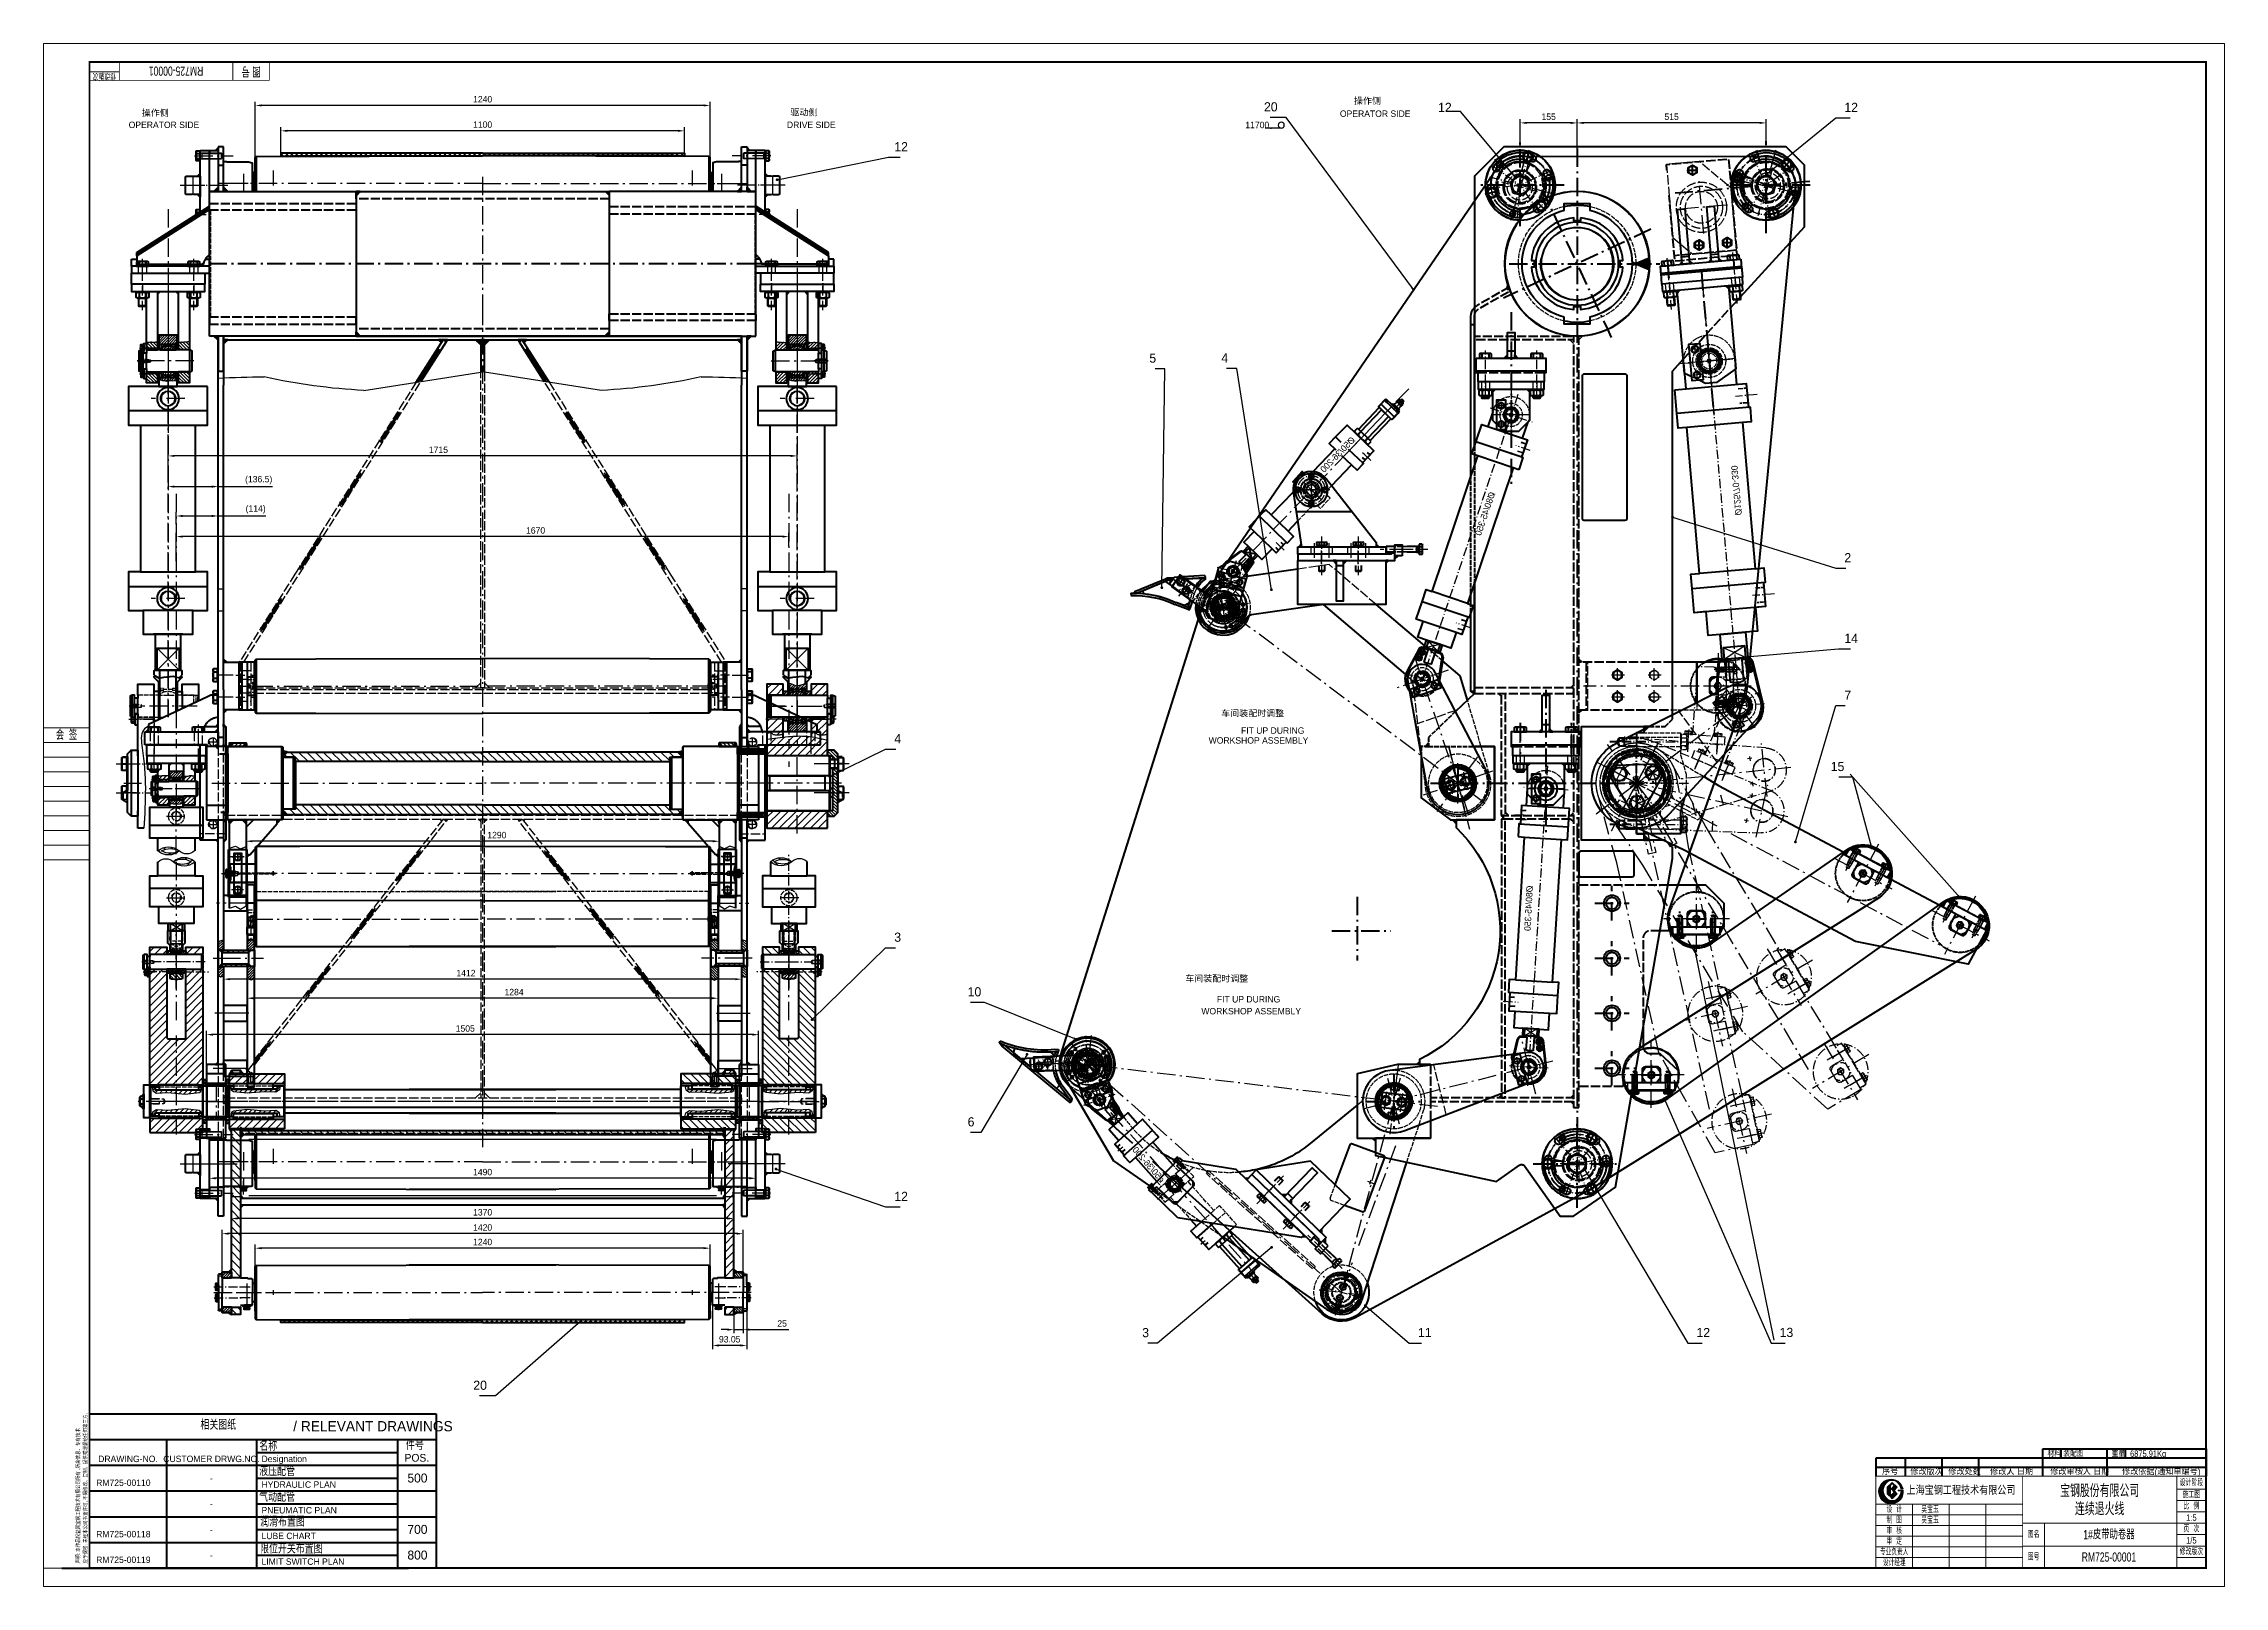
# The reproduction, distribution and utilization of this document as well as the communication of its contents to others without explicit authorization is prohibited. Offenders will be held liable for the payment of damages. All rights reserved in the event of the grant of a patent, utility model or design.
# Model space of a CAD drawing. Extents: x 0 to 5945, y 0 to 4205.
import ezdxf
from ezdxf.enums import TextEntityAlignment as Align

# ---------------------------------------------------------------- set-up
doc = ezdxf.new("R2010")
doc.units = 0
doc.header["$LTSCALE"] = 5
for name, pattern in [('CENTER', [16, 10, -2.5, 1, -2.5]), ('CENTER2', [8, 5, -1.25, 0.5, -1.25]), ('DASHED', [6.25, 5, -1.25]), ('DASHED2', [3.1, 2.5, -0.6])]:
    doc.linetypes.add(name, pattern=pattern)
doc.layers.get('0').update_dxf_attribs({"color": 4, "linetype": 'CONTINUOUS', "lineweight": 50})
doc.layers.get('Defpoints').update_dxf_attribs({"linetype": 'CONTINUOUS'})
for name, color, linetype, lineweight in [('1', 4, 'CONTINUOUS', 50), ('2A', 4, 'CENTER', 50), ('3', 7, 'DASHED', 25), ('3A', 7, 'DASHED2', 25), ('4', 7, 'CONTINUOUS', 25), ('5', 7, 'CONTINUOUS', 25), ('6', 3, 'CONTINUOUS', 35), ('7', 2, 'CENTER', 25), ('7A', 2, 'CENTER2', 25), ('8', 7, 'CONTINUOUS', 25), ('FRAME0_25', 7, 'CONTINUOUS', 25), ('FRAME0_35', 3, 'CONTINUOUS', 35), ('图框-标题栏文字', 6, 'CONTINUOUS', 20), ('图框_外框', 130, 'CONTINUOUS', 20)]:
    doc.layers.add(name, color=color, linetype=linetype, lineweight=lineweight)
doc.layers.add('6文字层', color=3, linetype='CONTINUOUS')
doc.styles.add('H', font='bgdx.shx', dxfattribs={"width": 0.8, "bigfont": 'bghzdx.shx'})
doc.styles.add('H35', font='bgdx.shx', dxfattribs={"width": 0.7, "bigfont": 'bghzdx.shx'})
doc.styles.add('H5', font='bgdx.shx', dxfattribs={"width": 0.7, "bigfont": 'bghzdx.shx'})
doc.styles.add('hb', font='SIMKAI.TTF', dxfattribs={"width": 0.8})
doc.styles.add('Hz', font='SIMKAI.TTF', dxfattribs={"width": 0.8})
doc.styles.get("Standard").update_dxf_attribs({"font": 'bgdx.shx', "bigfont": 'bghzdx.shx'})
doc.dimstyles.new('GEN-ISO', dxfattribs={"dimscale": 5, "dimtxt": 3.5, "dimasz": 3.5, "dimexe": 2, "dimexo": 0, "dimgap": 1.6, "dimtad": 1, "dimdec": 3, "dimzin": 9, "dimdsep": 46, "dimtxsty": 'Standard', "dimcen": 0, "dimclrd": 256, "dimclre": 256, "dimclrt": 3, "dimadec": 0, "dimazin": 2, "dimtp": 0.1, "dimtm": 0.1, "dimtfac": 0.71, "dimtdec": 3, "dimtmove": 0, "dimatfit": 3, "dimfxl": 0, "dimtzin": 9, "dimlwd": -1, "dimlwe": -1, "dimarcsym": 0})
doc.dimstyles.new('GEN-ISO$7', dxfattribs={"dimscale": 5, "dimtxt": 5, "dimasz": 1.5, "dimexe": 2, "dimexo": 0, "dimgap": 1.6, "dimtad": 1, "dimdec": 3, "dimzin": 9, "dimdsep": 46, "dimtxsty": 'Standard', "dimcen": 0, "dimclrd": 256, "dimclre": 256, "dimclrt": 4, "dimadec": 0, "dimazin": 2, "dimtp": 0.1, "dimtm": 0.1, "dimtfac": 0.71, "dimtdec": 3, "dimtmove": 0, "dimatfit": 3, "dimldrblk": 'DOT', "dimfxl": 0, "dimtzin": 9, "dimlwd": -1, "dimlwe": -1, "dimarcsym": 0})
pattern_1 = [(0, (-195.4784, -660.3072), (3e-16, 0.79375), [])]
pattern_2 = [(7e-15, (-195.4784, -660.3072), (3e-16, 0.79375), [])]
pattern_3 = [(135, (-1594.542, -2366.011), (-6.735192, -6.735192), [])]
pattern_4 = [(135, (-1994.542, -2366.011), (-6.735192, -6.735192), [])]
pattern_5 = [(45, (1952.797, -2366.0108), (2.694077, -2.694077), [])]

msp = doc.modelspace()

# ---------------------------------------------------------------- texts
at = {"color": 1, "width": 0.75}
for s, p in [('名称', (587.9344, 369.7305)), ('件号', (987.834, 371.595)), ('液压配管', (587.6308, 300.9641)), ('气动配管', (587.6308, 230.9641)), ('润滑布置图', (590.4189, 163.1489)), ('限位开关布置图', (590.0337, 89.6835))]:
    msp.add_text(s, height=25, dxfattribs=at).set_placement(p)
at = {"layer": '5', "color": 4, "char_height": 25}
for s, insert, attachment_point in [('20\\C3;\\H0.7x;', (3364.002, 4019.8511), 9), ('12\\C3;\\H0.7x;', (3838.6209, 4018.7057), 9), ('12\\C3;\\H0.7x;', (4909.0333, 4018.7057), 7), ('12\\C3;\\H0.7x;', (2318.9974, 3911.419), 7), ('5\\C3;\\H0.7x;', (3032.8933, 3334.9784), 9), ('4\\C3;\\H0.7x;', (3229.0863, 3348.2038), 6), ('2\\C3;\\H0.7x;', (4909.0333, 2791.4966), 7), ('14\\C3;\\H0.7x;', (4909.0333, 2571.7231), 7), ('7\\C3;\\H0.7x;', (4909.0333, 2416.71), 7), ('4\\C3;\\H0.7x;', (2318.9974, 2297.8901), 7), ('15\\C3;\\H0.7x;', (4909.0333, 2221.8811), 9), ('3\\C3;\\H0.7x;', (2318.9974, 1756.6189), 7), ('10', (2518.9974, 1607.7692), 7), ('6', (2518.9974, 1253.3367), 7), ('12\\C3;\\H0.7x;', (2318.9974, 1050.4034), 7), ('3\\C3;\\H0.7x;', (3013.4946, 691.4715), 6), ('11\\C3;\\H0.7x;', (3746.5758, 679.2793), 7), ('12\\C3;\\H0.7x;', (4505.73, 679.2793), 7), ('13\\C3;\\H0.7x;', (4732.5405, 679.2793), 7), ('20\\C3;\\H0.7x;', (1208.5068, 535.3872), 9)]:
    msp.add_mtext(s, dxfattribs=dict(at, insert=insert, attachment_point=attachment_point))
at = {"layer": '6', "lineweight": 35}
for s, p in [('OPERATOR SIDE', (231.8471, 3969.598)), ('DRIVE SIDE', (2026.3699, 3969.598)), ('OPERATOR SIDE', (3533.8276, 4000.0804)), ('FIT UP DURING', (3264.2044, 2318.6504)), ('WORKSHOP ASSEMBLY', (3176.0177, 2291.835)), ('FIT UP DURING', (3198.335, 1586.2202)), ('WORKSHOP ASSEMBLY', (3156.1327, 1553.8206))]:
    msp.add_text(s, height=17.5, dxfattribs=at).set_placement(p, align=Align.BOTTOM_LEFT)
at = {"layer": '6', "color": 1, "width": 0.8}
for s, p in [('材料', (5462.9134, 352.958)), ('装配图', (5505.8701, 353.5682)), ('重量', (5637.9134, 352.958)), ('6875.91Kg', (5687.9134, 352.958))]:
    msp.add_text(s, height=17.5, dxfattribs=at).set_placement(p)
at = {"layer": '6', "color": 3, "lineweight": 50}
for s, p in [('RM725-00110', (217.3749, 282.5)), ('-', (457.5, 295)), ('-', (457.5, 225)), ('RM725-00118', (217.3749, 142.5)), ('-', (457.5, 155)), ('RM725-00119', (217.3749, 72.5)), ('-', (457.5, 85))]:
    msp.add_text(s, height=17.5, dxfattribs=at).set_placement(p, align=Align.MIDDLE_CENTER)
for s, p in [('HYDRAULIC PLAN', (594, 277.5)), ('PNEUMATIC PLAN', (594, 207.5)), ('LUBE CHART', (594, 137.5)), ('LIMIT SWITCH PLAN', (594, 67.5))]:
    msp.add_text(s, height=17.5, dxfattribs=at).set_placement(p, align=Align.MIDDLE_LEFT)
at = {"layer": '6文字层', "color": 1, "width": 0.75}
msp.add_text('相关图纸', height=25, dxfattribs=at).set_placement((427.3368, 427.0125))
at = {"layer": '6文字层', "lineweight": 50}
for s, height, p in [('                  / RELEVANT DRAWINGS', 28, (804.2442, 436.6063)), ('POS.', 21, (1017.5, 350.4466)), ('DRAWING-NO.', 17.5, (230, 347.5)), ('CUSTOMER DRWG.NO.', 17.5, (457.5, 347.5))]:
    msp.add_text(s, height=height, dxfattribs=at).set_placement(p, align=Align.MIDDLE_CENTER)
msp.add_text('Designation', height=17.5, dxfattribs=at).set_placement((594, 347.5), align=Align.MIDDLE_LEFT)
at = {"layer": '6文字层', "color": 1, "char_height": 17.5, "width": 281.344603, "attachment_point": 1}
for s, insert in [('{\\fSimSun|b0|i0|c134|p54;操作侧}', (3572.2442, 4057.893)), ('{\\fSimSun|b0|i0|c134|p54;操作侧}', (267.6294, 4025.117)), ('{\\fSimSun|b0|i0|c134|p54;驱动侧}', (2036.0272, 4026.5143)), ('{\\fSimSun|b0|i0|c134|p54;车间装配时调整}', (3210.3343, 2388.6913)), ('{\\fSimSun|b0|i0|c134|p54;车间装配时调整}', (3112.3427, 1665.6399))]:
    msp.add_mtext(s, dxfattribs=dict(at, insert=insert))
at = {"layer": '6文字层', "char_height": 24.5, "attachment_point": 7}
for s, insert in [('500\\C3;\\H0.7x;', (991.7654, 282.75)), ('700\\C3;\\H0.7x;', (991.7654, 142.75)), ('800\\C3;\\H0.7x;', (991.7654, 72.75))]:
    msp.add_mtext(s, dxfattribs=dict(at, insert=insert))

# ---------------------------------------------------------------- blocks, each defined once
blk = doc.blocks.new('_Dot')
at = {"color": 0, "linetype": 'ByBlock', "lineweight": -2}
blk.add_line((-0.5, 0), (-1, 0), dxfattribs=at)
at = {"color": 0, "linetype": 'ByBlock', "const_width": 0.5}
blk.add_lwpolyline([(-0.25, 0, 1), (0.25, 0, 1)], format="xyb", close=True, dxfattribs=at)
blk = doc.blocks.new('*D5')
at = {"layer": '5'}
for p, q in [((4180.6, 3919), (4180.6, 3998.9)), ((4678.1, 3988.9), (4198.1, 3988.9)), ((4695.6, 3938.9), (4695.6, 3998.9))]:
    blk.add_line(p, q, dxfattribs=at)
for points in [[(4198.1, 3991.8), (4198.1, 3986), (4180.6, 3988.9)], [(4678.1, 3991.8), (4678.1, 3986), (4695.6, 3988.9)]]:
    blk.add_solid(points, dxfattribs=at)
at = {"layer": 'Defpoints', "color": 0}
for p in [(4180.6, 3988.9), (4695.6, 3938.9), (4180.6, 3919)]:
    blk.add_point(p, dxfattribs=at)
at = {"layer": '5', "color": 3, "insert": (4438.1, 4005.7), "char_height": 17.5, "attachment_point": 5}
blk.add_mtext('515', dxfattribs=at)
blk = doc.blocks.new('*D6')
at = {"layer": '5'}
for p, q in [((4025.5, 3926.6), (4025.5, 3998.9)), ((4163.1, 3988.9), (4043, 3988.9)), ((4180.6, 3919), (4180.6, 3998.9))]:
    blk.add_line(p, q, dxfattribs=at)
for points in [[(4043, 3991.8), (4043, 3986), (4025.5, 3988.9)], [(4163.1, 3991.8), (4163.1, 3986), (4180.6, 3988.9)]]:
    blk.add_solid(points, dxfattribs=at)
at = {"layer": 'Defpoints', "color": 0}
for p in [(4025.5, 3988.9), (4025.5, 3926.6), (4180.6, 3919)]:
    blk.add_point(p, dxfattribs=at)
at = {"layer": '5', "color": 3, "insert": (4103, 4005.7), "char_height": 17.5, "attachment_point": 5}
blk.add_mtext('155', dxfattribs=at)
blk = doc.blocks.new('*D7')
at = {"layer": '5'}
for p, q in [((576.8, 3894.6), (576.8, 4046.5)), ((1816.8, 3894.6), (1816.8, 4046.5)), ((1799.3, 4036.5), (594.3, 4036.5))]:
    blk.add_line(p, q, dxfattribs=at)
for points in [[(594.3, 4039.4), (594.3, 4033.6), (576.8, 4036.5)], [(1799.3, 4039.4), (1799.3, 4033.6), (1816.8, 4036.5)]]:
    blk.add_solid(points, dxfattribs=at)
at = {"layer": 'Defpoints', "color": 0}
for p in [(576.8, 4036.5), (576.8, 3894.6), (1816.8, 3894.6)]:
    blk.add_point(p, dxfattribs=at)
at = {"layer": '5', "color": 3, "insert": (1196.8, 4053.3), "char_height": 17.5, "attachment_point": 5}
blk.add_mtext('1240', dxfattribs=at)
blk = doc.blocks.new('*D8')
at = {"layer": '5'}
for p, q in [((339.3, 3050.2), (339.3, 3091.2)), ((2036.8, 3081.2), (356.8, 3081.2)), ((2054.3, 3045.2), (2054.3, 3091.2))]:
    blk.add_line(p, q, dxfattribs=at)
for points in [[(356.8, 3084.2), (356.8, 3078.3), (339.3, 3081.2)], [(2036.8, 3084.2), (2036.8, 3078.3), (2054.3, 3081.2)]]:
    blk.add_solid(points, dxfattribs=at)
at = {"layer": 'Defpoints', "color": 0}
for p in [(339.3, 3081.2), (339.3, 3050.2), (2054.3, 3045.2)]:
    blk.add_point(p, dxfattribs=at)
at = {"layer": '5', "color": 3, "insert": (1076.3, 3098), "char_height": 17.5, "attachment_point": 5}
blk.add_mtext('1715', dxfattribs=at)
blk = doc.blocks.new('*D9')
at = {"layer": '5'}
for p, q in [((361.8, 2794.3), (361.8, 2871.4)), ((2014.3, 2861.4), (379.3, 2861.4)), ((2031.8, 2834.5), (2031.8, 2871.4))]:
    blk.add_line(p, q, dxfattribs=at)
for points in [[(379.3, 2864.3), (379.3, 2858.4), (361.8, 2861.4)], [(2014.3, 2864.3), (2014.3, 2858.4), (2031.8, 2861.4)]]:
    blk.add_solid(points, dxfattribs=at)
at = {"layer": 'Defpoints', "color": 0}
for p in [(361.8, 2861.4), (361.8, 2794.3), (2031.8, 2834.5)]:
    blk.add_point(p, dxfattribs=at)
at = {"layer": '5', "color": 3, "insert": (1341.2, 2878.1), "char_height": 17.5, "attachment_point": 5}
blk.add_mtext('1670', dxfattribs=at)
blk = doc.blocks.new('*D10')
at = {"layer": '5'}
for p, q in [((554.8, 1615.5), (554.8, 1593.1)), ((1838.8, 1627.1), (1838.8, 1593.1)), ((1821.3, 1603.1), (572.3, 1603.1))]:
    blk.add_line(p, q, dxfattribs=at)
for points in [[(572.3, 1606), (572.3, 1600.2), (554.8, 1603.1)], [(1821.3, 1606), (1821.3, 1600.2), (1838.8, 1603.1)]]:
    blk.add_solid(points, dxfattribs=at)
at = {"layer": 'Defpoints', "color": 0}
for p in [(554.8, 1615.5), (1838.8, 1627.1), (554.8, 1603.1)]:
    blk.add_point(p, dxfattribs=at)
at = {"layer": '5', "color": 3, "insert": (1282.5, 1619.8), "char_height": 17.5, "attachment_point": 5}
blk.add_mtext('1284', dxfattribs=at)
blk = doc.blocks.new('*D11')
at = {"layer": '5'}
for p, q in [((451.7, 1057), (451.7, 1122.3)), ((1924.3, 1112.3), (469.2, 1112.3)), ((1941.8, 1057), (1941.8, 1122.3))]:
    blk.add_line(p, q, dxfattribs=at)
for points in [[(469.2, 1115.2), (469.2, 1109.4), (451.7, 1112.3)], [(1924.3, 1115.3), (1924.3, 1109.4), (1941.8, 1112.3)]]:
    blk.add_solid(points, dxfattribs=at)
at = {"layer": 'Defpoints', "color": 0}
for p in [(451.7, 1112.3), (451.7, 1057), (1941.8, 1057)]:
    blk.add_point(p, dxfattribs=at)
at = {"layer": '5', "color": 3, "insert": (1196.7, 1129.1), "char_height": 17.5, "attachment_point": 5, "rotation": 0.00021}
blk.add_mtext('1490', dxfattribs=at)
blk = doc.blocks.new('*D12')
at = {"layer": '5'}
for p, q in [((511.8, 1009), (511.8, 992.7)), ((1864.3, 1002.7), (529.3, 1002.7)), ((1881.8, 1009), (1881.8, 992.7))]:
    blk.add_line(p, q, dxfattribs=at)
for points in [[(529.3, 1005.6), (529.3, 999.8), (511.8, 1002.7)], [(1864.3, 1005.6), (1864.3, 999.8), (1881.8, 1002.7)]]:
    blk.add_solid(points, dxfattribs=at)
at = {"layer": 'Defpoints', "color": 0}
for p in [(511.8, 1009), (511.8, 1002.7), (1881.8, 1009)]:
    blk.add_point(p, dxfattribs=at)
at = {"layer": '5', "color": 3, "insert": (1196.8, 1019.5), "char_height": 17.5, "attachment_point": 5}
blk.add_mtext('1370', dxfattribs=at)
blk = doc.blocks.new('*D13')
at = {"layer": '5'}
for p, q in [((361.8, 2895), (361.8, 2927.5)), ((379.3, 2917.5), (458.3, 2917.5)), ((475.8, 2895), (475.8, 2927.5)), ((475.8, 2917.5), (606.1, 2917.5))]:
    blk.add_line(p, q, dxfattribs=at)
for points in [[(379.3, 2920.5), (379.3, 2914.6), (361.8, 2917.5)], [(458.3, 2920.5), (458.3, 2914.6), (475.8, 2917.5)]]:
    blk.add_solid(points, dxfattribs=at)
at = {"layer": 'Defpoints', "color": 0}
for p in [(361.8, 2917.5), (361.8, 2895), (475.8, 2895)]:
    blk.add_point(p, dxfattribs=at)
at = {"layer": '5', "color": 3, "insert": (578, 2935.2), "char_height": 17.5, "attachment_point": 5}
blk.add_mtext('(114)', dxfattribs=at)
blk = doc.blocks.new('*D14')
at = {"layer": '5'}
for p, q in [((339.3, 3020.5), (339.3, 2987.6)), ((356.8, 2997.6), (458.3, 2997.6)), ((475.8, 3020.5), (475.8, 2987.6)), ((475.8, 2997.6), (624, 2997.6))]:
    blk.add_line(p, q, dxfattribs=at)
for points in [[(356.8, 3000.5), (356.8, 2994.6), (339.3, 2997.6)], [(458.3, 3000.5), (458.3, 2994.6), (475.8, 2997.6)]]:
    blk.add_solid(points, dxfattribs=at)
at = {"layer": 'Defpoints', "color": 0}
for p in [(339.3, 3020.5), (339.3, 2997.6), (475.8, 3020.5)]:
    blk.add_point(p, dxfattribs=at)
at = {"layer": '5', "color": 3, "insert": (586.3, 3015.2), "char_height": 17.5, "attachment_point": 5}
blk.add_mtext('(136.5)', dxfattribs=at)
blk = doc.blocks.new('*D15')
at = {"layer": '5'}
for p, q in [((444.3, 1422), (444.3, 1513.8)), ((1931.8, 1503.8), (461.8, 1503.8)), ((1949.3, 1422), (1949.3, 1513.8))]:
    blk.add_line(p, q, dxfattribs=at)
for points in [[(461.8, 1506.8), (461.8, 1500.9), (444.3, 1503.8)], [(1931.8, 1506.8), (1931.8, 1500.9), (1949.3, 1503.8)]]:
    blk.add_solid(points, dxfattribs=at)
at = {"layer": 'Defpoints', "color": 0}
for p in [(444.3, 1503.8), (444.3, 1422), (1949.3, 1422)]:
    blk.add_point(p, dxfattribs=at)
at = {"layer": '5', "color": 3, "insert": (1149.5, 1520.6), "char_height": 17.5, "attachment_point": 5}
blk.add_mtext('1505', dxfattribs=at)
blk = doc.blocks.new('M_PFN_7')
at = {"color": 0, "linetype": 'ByBlock'}
blk.add_solid([(-3.5, 0.5), (-3.5, -0.5), (0, 0)], dxfattribs=at)
blk = doc.blocks.new('gestreckte Länge')
at = {"layer": 'FRAME0_25'}
blk.add_line((-0.9, 1.5), (7.8, 1.5), dxfattribs=at)
blk.add_circle((-0.9, 3.1), 1.65, dxfattribs=at)
blk.add_blockref('M_PFN_7', (7.8, 1.5), dxfattribs=at)
at = {"layer": 'FRAME0_35', "color": 3}
blk.add_attdef('SMSD_01', (7.8, 1.5), '', height=3.5, dxfattribs=at)
blk = doc.blocks.new('*D18')
at = {"layer": '5'}
for p, q in [((551.8, 2037.7), (551.8, 2021)), ((1824.3, 2031), (569.3, 2031)), ((1841.8, 2037.7), (1841.8, 2021))]:
    blk.add_line(p, q, dxfattribs=at)
for points in [[(569.3, 2033.9), (569.3, 2028.1), (551.8, 2031)], [(1824.3, 2033.9), (1824.3, 2028.1), (1841.8, 2031)]]:
    blk.add_solid(points, dxfattribs=at)
at = {"layer": 'Defpoints', "color": 0}
for p in [(551.8, 2037.7), (551.8, 2031), (1841.8, 2037.7)]:
    blk.add_point(p, dxfattribs=at)
at = {"layer": '5', "color": 3, "insert": (1235.6, 2047.7), "char_height": 17.5, "attachment_point": 5}
blk.add_mtext('1290', dxfattribs=at)
blk = doc.blocks.new('*D19')
at = {"layer": '5'}
for p, q in [((646.8, 3907), (646.8, 3977.3)), ((1729.3, 3967.3), (664.3, 3967.3)), ((1746.8, 3907), (1746.8, 3977.3))]:
    blk.add_line(p, q, dxfattribs=at)
for points in [[(664.3, 3970.2), (664.3, 3964.4), (646.8, 3967.3)], [(1729.3, 3970.2), (1729.3, 3964.4), (1746.8, 3967.3)]]:
    blk.add_solid(points, dxfattribs=at)
at = {"layer": 'Defpoints', "color": 0}
for p in [(646.8, 3967.3), (646.8, 3907), (1746.8, 3907)]:
    blk.add_point(p, dxfattribs=at)
at = {"layer": '5', "color": 3, "insert": (1196.8, 3984.1), "char_height": 17.5, "attachment_point": 5}
blk.add_mtext('1100', dxfattribs=at)
blk = doc.blocks.new('*D20')
at = {"layer": '5'}
for p, q in [((576.8, 871.8), (576.8, 931.8)), ((1799.3, 921.8), (594.3, 921.8)), ((1816.8, 871.8), (1816.8, 931.8))]:
    blk.add_line(p, q, dxfattribs=at)
for points in [[(594.3, 924.7), (594.3, 918.9), (576.8, 921.8)], [(1799.3, 924.7), (1799.3, 918.9), (1816.8, 921.8)]]:
    blk.add_solid(points, dxfattribs=at)
at = {"layer": 'Defpoints', "color": 0}
for p in [(576.8, 921.8), (576.8, 871.8), (1816.8, 871.8)]:
    blk.add_point(p, dxfattribs=at)
at = {"layer": '5', "color": 3, "insert": (1196.8, 938.5), "char_height": 17.5, "attachment_point": 5}
blk.add_mtext('1240', dxfattribs=at)
blk = doc.blocks.new('*D21')
at = {"layer": '5'}
for p, q in [((486.8, 856.3), (486.8, 971.4)), ((1889.3, 961.4), (504.3, 961.4)), ((1906.8, 856.3), (1906.8, 971.4))]:
    blk.add_line(p, q, dxfattribs=at)
for points in [[(504.3, 964.3), (504.3, 958.5), (486.8, 961.4)], [(1889.3, 964.3), (1889.3, 958.5), (1906.8, 961.4)]]:
    blk.add_solid(points, dxfattribs=at)
at = {"layer": 'Defpoints', "color": 0}
for p in [(486.8, 961.4), (486.8, 856.3), (1906.8, 856.3)]:
    blk.add_point(p, dxfattribs=at)
at = {"layer": '5', "color": 3, "insert": (1196.8, 978.1), "char_height": 17.5, "attachment_point": 5}
blk.add_mtext('1420', dxfattribs=at)
blk = doc.blocks.new('*D22')
at = {"layer": '5'}
for p, q in [((1881.8, 740.9), (1881.8, 689.8)), ((1906.8, 746.3), (1906.8, 689.8)), ((1864.3, 699.8), (1846.8, 699.8)), ((1881.8, 699.8), (1906.8, 699.8)), ((1924.3, 699.8), (2031.4, 699.8))]:
    blk.add_line(p, q, dxfattribs=at)
for points in [[(1864.3, 702.7), (1864.3, 696.9), (1881.8, 699.8)], [(1924.3, 702.7), (1924.3, 696.9), (1906.8, 699.8)]]:
    blk.add_solid(points, dxfattribs=at)
at = {"layer": 'Defpoints', "color": 0}
for p in [(1881.8, 740.9), (1906.8, 746.3), (1881.8, 699.8)]:
    blk.add_point(p, dxfattribs=at)
at = {"layer": '5', "color": 3, "insert": (2013.2, 716.5), "char_height": 17.5, "attachment_point": 5}
blk.add_mtext('25', dxfattribs=at)
blk = doc.blocks.new('*D23')
at = {"layer": '5'}
for p, q in [((1823.7, 766.3), (1823.7, 646.7)), ((1916.8, 752.3), (1916.8, 646.7)), ((1899.3, 656.7), (1841.2, 656.7))]:
    blk.add_line(p, q, dxfattribs=at)
for points in [[(1841.2, 659.6), (1841.2, 653.7), (1823.7, 656.7)], [(1899.3, 659.6), (1899.3, 653.7), (1916.8, 656.7)]]:
    blk.add_solid(points, dxfattribs=at)
at = {"layer": 'Defpoints', "color": 0}
for p in [(1823.7, 766.3), (1916.8, 752.3), (1823.7, 656.7)]:
    blk.add_point(p, dxfattribs=at)
at = {"layer": '5', "color": 3, "insert": (1870.3, 673.4), "char_height": 17.5, "attachment_point": 5}
blk.add_mtext('93.05', dxfattribs=at)
blk = doc.blocks.new('*D24')
at = {"layer": '5'}
for p, q in [((490.8, 1647.9), (490.8, 1665)), ((1902.8, 1647.9), (1902.8, 1665)), ((1885.3, 1655), (508.3, 1655))]:
    blk.add_line(p, q, dxfattribs=at)
for points in [[(508.3, 1657.9), (508.3, 1652.1), (490.8, 1655)], [(1885.3, 1657.9), (1885.3, 1652.1), (1902.8, 1655)]]:
    blk.add_solid(points, dxfattribs=at)
at = {"layer": 'Defpoints', "color": 0}
for p in [(490.8, 1655), (490.8, 1647.9), (1902.8, 1647.9)]:
    blk.add_point(p, dxfattribs=at)
at = {"layer": '5', "color": 3, "insert": (1151.3, 1671.7), "char_height": 17.5, "attachment_point": 5}
blk.add_mtext('1412', dxfattribs=at)
blk = doc.blocks.new('22107627-V1')
at = {"layer": '1'}
for p, q in [((-52.6, -24.9), (-33.5, 4.5)), ((-46, -38), (-32.6, -50)), ((-98.1, -157.7), (-145.5, -115.4)), ((-66, -152.8), (-144.4, -82.9)), ((-53.2, -110.7), (-103.9, -65.4)), ((-265.7, -376.7), (-310.1, -337.1)), ((-264.6, -344.2), (-278.3, -332))]:
    blk.add_line(p, q, dxfattribs=at)
at = {"layer": '1', "flags": 128}
for points in [[(-17.9, -56.1, -0.36951), (-24.4, -56), (-31.2, -49.9), (-34, -50.1), (-45.9, -39.4), (-46.1, -36.6), (-52.8, -30.6, -0.369451), (-53.7, -24.2), (-34.2, 6)], [(-42.6, -38), (-52, -29.6, -0.369528), (-52.6, -24.9)], [(-32.9, -46.6), (-15.9, -27.6, 0.179388), (-25.6, -18.9), (-42.6, -38)], [(-18.7, -55.1, -0.369508), (-23.5, -55), (-32.9, -46.6)], [(22.8, -20.5, -0.017252), (21.1, -22.3, -0.02063), (19.5, -23.7)], [(25.6, -19.2, -0.028431), (23, -22.2, -0.031777), (20.3, -24.7)]]:
    blk.add_lwpolyline(points, format="xyb", dxfattribs=at)
at = {"layer": '1'}
for points in [[(-200.5, -177), (-145.5, -115.4), (-161, -101.6), (-156.3, -96.4), (-117.7, -53.1), (-103.9, -65.4), (-77.3, -35.6), (-65.4, -46.2), (-53.4, -32.8), (-26.5, -56.8), (-38.5, -70.2), (-26.6, -80.8), (-53.2, -110.7), (-41.8, -120.9), (-68.4, -150.7), (-66, -152.8), (-82.7, -171.5), (-98.1, -157.7), (-156.2, -222.8)], [(-249.5, -327.4), (-264.6, -344.2), (-249.1, -358), (-265.7, -376.7), (-268.1, -374.6), (-298.1, -408.2), (-367.4, -346.3)]]:
    blk.add_lwpolyline(points, dxfattribs=at)
at = {"layer": '1', "flags": 128}
for points in [[(-38.4, -70.3), (-65.3, -46.3)], [(-18.7, -55.1), (19.5, -23.7)], [(-17.9, -56.1), (20.3, -24.7)]]:
    blk.add_lwpolyline(points, close=True, dxfattribs=at)
for points in [[(-29.9, -53.8), (-41.9, -67.2), (-62, -49.2), (-50, -35.8), (-29.9, -53.8)], [(-46.9, -27.2), (-44, -29.1), (-40.9, -27.5), (-40.7, -24.1), (-42.2, -23.1), (-43.6, -22.2), (-46.7, -23.8), (-46.9, -27.2)], [(-39.1, -15.2), (-36.2, -17.1), (-33.2, -15.5), (-33, -12.1), (-34.4, -11.1), (-35.9, -10.2), (-39, -11.8), (-39.1, -15.2)]]:
    blk.add_lwpolyline(points, dxfattribs=at)
at = {"layer": '1'}
for centre, radius in [((-43.8, -25.7), 6.5), ((-36.1, -13.6), 6.5), ((-205.1, -229.8), 15), ((-205.1, -229.8), 13)]:
    blk.add_circle(centre, radius, dxfattribs=at)
at = {"layer": '3A'}
for p, q in [((-69.7, -136.8), (-62.8, -143)), ((-69.1, -135.8), (-62, -142.1)), ((-49.6, -128.2), (-56.6, -122)), ((-48.8, -127.3), (-55.9, -121)), ((-194, -265.1), (-241.4, -222.9)), ((-207.3, -202.3), (-232.6, -230.7)), ((-216.1, -194.5), (-168.7, -236.8)), ((-202.8, -257.3), (-177.5, -229)), ((-310.1, -337.1), (-344.1, -306.8)), ((-278.3, -332), (-312, -302)), ((-296.1, -390.5), (-289.2, -396.7)), ((-295.4, -389.5), (-288.4, -395.8)), ((-276, -381.9), (-282.9, -375.7)), ((-275.2, -381), (-282.2, -374.7))]:
    blk.add_line(p, q, dxfattribs=at)
at = {"layer": '3A', "flags": 128}
for points in [[(-34.2, 6), (-26.9, 17.4, -1.035483), (25.6, -19.2)], [(-33.5, 4.5), (-25.8, 16.7, -1.082609), (22.8, -20.5)]]:
    blk.add_lwpolyline(points, format="xyb", dxfattribs=at)
at = {"layer": '3A'}
for points in [[(-344.1, -306.8), (-327.4, -288.1), (-312, -302), (-241.4, -222.9), (-256.9, -209), (-231.6, -180.7), (-216.1, -194.5), (-200.5, -177)], [(-156.2, -222.8), (-168.7, -236.8), (-153.2, -250.6), (-178.5, -278.9), (-194, -265.1), (-249.5, -327.4)], [(-367.4, -346.3), (-374, -340.4), (-344.1, -306.8)]]:
    blk.add_lwpolyline(points, dxfattribs=at)
at = {"layer": '3A', "flags": 128}
for points in [[(-65.4, -147.4), (-66.1, -146.7), (-45.5, -123.6), (-44.8, -124.2)], [(-291.8, -401.1), (-292.5, -400.4), (-271.9, -377.3), (-271.1, -377.9)]]:
    blk.add_lwpolyline(points, dxfattribs=at)
at = {"layer": '4', "flags": 128}
blk.add_lwpolyline([(-29.9, -53.8), (-62, -49.2), (-41.9, -67.2), (-50, -35.8)], dxfattribs=at)
at = {"layer": '7'}
for p, q in [((-224.5, -251.6), (30.3, 34)), ((-49.3, -22.1), (-38.4, -29.2)), ((-32.5, -8.2), (-47.3, -31.1)), ((-41.5, -10.1), (-30.6, -17.2)), ((-255.4, -184.9), (-154.7, -274.8)), ((-345, -386.7), (-232.3, -260.3))]:
    blk.add_line(p, q, dxfattribs=at)
at = {"layer": '7', "flags": 128}
for points in [[(-50.1, -140.2), (-59.4, -131.9), (-63.5, -128.3)], [(-276.2, -394.1), (-284, -387.2), (-288, -383.6)]]:
    blk.add_lwpolyline(points, dxfattribs=at)
blk = doc.blocks.new('623_s')
at = {"layer": '1'}
for radius in [15, 12.7, 4.25]:
    blk.add_circle((0, 0), radius, dxfattribs=at)
at = {"layer": '3A'}
blk.add_circle((0, 0), 10.5, dxfattribs=at)
at = {"layer": '4', "flags": 128}
blk.add_lwpolyline([(1, 4.9, -2.10934), (-5, 0, -0.050042), (-4.9, 1)], format="xyb", dxfattribs=at)
at = {"layer": '7A', "flags": 128}
for points in [[(-18.2, 0), (18.2, 0)], [(0, -18.2), (0, 18.2)]]:
    blk.add_lwpolyline(points, dxfattribs=at)
blk = doc.blocks.new('*X108')
at = {"layer": '8', "lineweight": 25}
for p, q in [((0.8, 2.6), (-5.6, 2.6)), ((-5, 2.2), (0.9, 2.2)), ((1.1, 1.8), (-4.4, 1.8)), ((-3.8, 1.4), (1.2, 1.4)), ((1.3, 1), (-3.2, 1)), ((-2.5, 0.6), (1.4, 0.6)), ((1.6, 0.2), (-1.9, 0.2)), ((-1.3, -0.2), (1.7, -0.2)), ((1.8, -0.6), (-0.7, -0.6)), ((-0.1, -1), (1.9, -1)), ((2, -1.4), (0.5, -1.4)), ((1.1, -1.8), (2.2, -1.8)), ((2.3, -2.2), (1.8, -2.2)), ((2.4, -2.6), (2.4, -2.6))]:
    blk.add_line(p, q, dxfattribs=at)
blk = doc.blocks.new('*X109')
at = {"layer": '8', "lineweight": 25}
for p, q in [((0.6, 0), (-2.6, 0)), ((-2.2, 0.4), (1, 0.4)), ((1.4, 0.8), (-1.4, 0.8)), ((-0.5, 1.2), (1.8, 1.2)), ((2.3, 1.6), (0.3, 1.6)), ((1.2, 2), (2.7, 2)), ((3.2, 2.4), (2, 2.4)), ((2.9, 2.8), (3.6, 2.8)), ((4.1, 3.2), (3.7, 3.2)), ((4.5, 3.6), (4.6, 3.6)), ((-2.6, -0.4), (0.3, -0.4)), ((-0.1, -0.8), (-2.6, -0.8)), ((-2.6, -1.2), (-0.5, -1.2)), ((-0.8, -1.6), (-2.6, -1.6)), ((-2.6, -2), (-1.2, -2)), ((-1.5, -2.4), (-2.6, -2.4)), ((-2.6, -2.8), (-1.8, -2.8)), ((-2.1, -3.2), (-2.6, -3.2)), ((-2.6, -3.6), (-2.4, -3.6))]:
    blk.add_line(p, q, dxfattribs=at)
blk = doc.blocks.new('22107620-V')
at = {"layer": '1'}
for p, q in [((-26.6, -50), (49.9, -26.6)), ((-21.4, -67), (55.1, -43.6))]:
    blk.add_line(p, q, dxfattribs=at)
at = {"layer": '1', "flags": 128}
blk.add_lwpolyline([(-38.2, -12), (-144.5, -12), (-144.5, 28), (-32, 28), (-32, 24)], dxfattribs=at)
for points in [[(-38.3, -11.7), (-9, -107.3), (22.2, -123.9), (50.9, -115.2), (67.5, -83.9), (38.3, 11.7, 0.999994)], [(-32, 28), (-32, 24, -0.06532), (-24.7, 31.4)]]:
    blk.add_lwpolyline(points, format="xyb", close=True, dxfattribs=at)
blk.add_lwpolyline([(-38.2, -12), (-36.5, -17.5), (-44.9, -12)], close=True, dxfattribs=at)
at = {"layer": '1'}
for centre, radius in [((0, 0), 32.5), ((0, 0), 30), ((29.2, -95.6), 16), ((29.2, -95.6), 15)]:
    blk.add_circle(centre, radius, dxfattribs=at)
at = {"layer": '3A'}
for p, q in [((-69.5, 28), (-69.5, -12)), ((-22, -65), (54.5, -41.6)), ((-20.8, -69.1), (55.8, -45.7)), ((25.2, -55.1), (33.1, -81.2)), ((40.5, -105.5), (44.1, -117.2))]:
    blk.add_line(p, q, dxfattribs=at)
at = {"layer": '3A', "flags": 128}
blk.add_lwpolyline([(-144.5, 24.2), (-139.5, 25.5), (-94.5, 25.5), (-94.5, -9.5), (-139.5, -9.5), (-144.5, -4.5)], dxfattribs=at)
at = {"layer": '3A'}
for radius in [35, 31]:
    blk.add_circle((0, 0), radius, dxfattribs=at)
at = {"layer": '7'}
for p, q in [((44.1, -58.7), (49, -74.7)), ((-10.1, -83.6), (7.6, -78.2)), ((-3.9, -72.7), (1.3, -89.9)), ((38.7, -68.7), (54.5, -63.9))]:
    blk.add_line(p, q, dxfattribs=at)
at = {"layer": '7A'}
for p, q in [((0, -48.8), (0, 79.9)), ((-153, 8), (-53, 8)), ((-45.1, 0), (48.1, 0)), ((-13.8, -108.8), (72.5, -82.4))]:
    blk.add_line(p, q, dxfattribs=at)
at = {"layer": '7A', "flags": 128}
for points in [[(-148.8, 3), (-138.8, 3), (-125.2, 3), (-115.2, 3)], [(-132, -13.8), (-132, -3.8), (-132, 9.8), (-132, 19.8)], [(-123.8, 13), (-113.8, 13), (-100.2, 13), (-90.2, 13)], [(-107, -3.8), (-107, 6.2), (-107, 19.8), (-107, 29.8)], [(37.1, -121.4), (37.1, -121.4), (-12.3, 40.2), (-12.3, 40.2)]]:
    blk.add_lwpolyline(points, dxfattribs=at)
at = {"layer": '8'}
for name, p in [('*X109', (-29.4, 27.8)), ('*X108', (-38.9, -14.8))]:
    blk.add_blockref(name, p, dxfattribs=at)
blk = doc.blocks.new('Achsh-25x6-D')
at = {"layer": '1', "flags": 128}
blk.add_lwpolyline([(13.3, 8.6), (-10.1, 16.7), (-18.3, -7), (57.4, -32.8), (65.5, -9.4), (42, -1.3)], dxfattribs=at)
for points in [[(-6.6, -5.7), (1.6, -8.5), (8.2, -2.9), (6.5, 5.6), (-1.7, 8.5), (-8.2, 2.8)], [(40.7, -22), (48.9, -24.8), (55.4, -19.1), (53.8, -10.6), (45.6, -7.8), (39.1, -13.5)]]:
    blk.add_lwpolyline(points, close=True, dxfattribs=at)
at = {"layer": '1'}
for centre in [(0, 0), (47.3, -16.3)]:
    blk.add_circle(centre, 7.5, dxfattribs=at)
at = {"layer": '3A'}
blk.add_line((42, -1.3), (13.3, 8.6), dxfattribs=at)
blk = doc.blocks.new('22107617-Z')
for p, q in [((192, -104), (197, -96)), ((575, -151), (566, -163))]:
    blk.add_line(p, q)
at = {"flags": 128}
for points in [[(128, 231), (115, 223), (117, 241)], [(566, -163), (575, -151), (592, -175)]]:
    blk.add_lwpolyline(points, close=True, dxfattribs=at)
for points in [[(117, 241), (128, 231), (115, 223), (117, 241)], [(192, -104), (197, -96), (211, -103), (192, -104)], [(566, -163), (575, -151), (592, -175), (566, -163)]]:
    blk.add_solid(points)
at = {"layer": '1'}
for p, q in [((115, 223), (128, 231)), ((115, 223), (183, 122)), ((117, 241), (127, 252)), ((351, 30), (117, 241)), ((576, -152), (127, 252)), ((128, 231), (195, 130)), ((196, 128), (217, 151)), ((193, -114), (192, -104)), ((218, -117), (193, -114)), ((211, -103), (197, -96)), ((250, -101), (222, -75)), ((566, -163), (386, -1)), ((386, -1), (499, -102)), ((499, -102), (488, -135)), ((592, -175), (586, -188))]:
    blk.add_line(p, q, dxfattribs=at)
at = {"layer": '1', "flags": 128}
blk.add_lwpolyline([(361, 21), (361, 24), (369, 24), (386, 11), (386, -64), (361, -64)], close=True, dxfattribs=at)
at = {"layer": '1'}
blk.add_lwpolyline([(456, -64), (361, -64)], dxfattribs=at)
for centre, radius, start, end in [((0, 0), 219, 7.8554, 33.6726), ((0, 0), 234, 7.3501, 33.6725), ((260, -887), 786, 64.9741, 94.9248), ((0, 0), 219, 334.0637, 341.4032), ((0, 0), 234, 334.0637, 342.632), ((260, -887), 771, 64.9592, 93.1399), ((260, -887), 786, 73.0986, 90.7101)]:
    blk.add_arc(centre, radius, start, end, dxfattribs=at)
at = {"layer": '3A'}
blk.add_line((351, 30), (361, 21), dxfattribs=at)
at = {"layer": '3A', "flags": 128}
blk.add_lwpolyline([(358, 24), (246, 24), (233, 27)], dxfattribs=at)
at = {"layer": '3A'}
blk.add_lwpolyline([(361, -64), (238, -64), (225, -67)], dxfattribs=at)
for radius, start, end in [(219, 341.4348, 7.8554), (234, 342.632, 7.3501)]:
    blk.add_arc((0, 0), radius, start, end, dxfattribs=at)
at = {"layer": '4'}
for centre, radius, start, end in [((390, -31), 7.64, 56.6887, 122.7707), ((390, -34), 7.64, 56.6869, 122.7672), ((390, -38), 7.63, 56.6854, 122.7687), ((390, -41), 7.64, 56.692, 122.7725), ((390, -45), 7.64, 56.6859, 122.7678), ((390, -48), 7.64, 56.6887, 122.7707), ((390, -51), 7.64, 56.6843, 122.7694)]:
    blk.add_arc(centre, radius, start, end, dxfattribs=at)
at = {"layer": '7', "flags": 128}
for points in [[(330, 20), (330, 7), (330, -23), (330, -35)], [(295, -33), (282, -33), (252, -33), (240, -33)], [(267, -5), (267, -18), (267, -48), (267, -60)], [(357, -8), (345, -8), (315, -8), (302, -8)]]:
    blk.add_lwpolyline(points, dxfattribs=at)
at = {"layer": '7A'}
blk.add_line((377, -20), (159, -20), dxfattribs=at)
at = {"layer": '7A', "flags": 128}
for points in [[(0, -88), (0, -88), (0, 87), (0, 87)], [(271, 17), (271, 17), (302, -57), (302, -57)], [(-88, 0), (-88, 0), (188, 0), (188, 0)], [(249, -35), (249, -35), (317, -7)]]:
    blk.add_lwpolyline(points, dxfattribs=at)
blk = doc.blocks.new('6kt-schr-M12-D')
at = {"layer": '1'}
for p, q in [((0, 11), (-9.5, 5.5)), ((-9.5, 5.5), (-9.5, -5.5)), ((9.5, 5.5), (0, 11)), ((9.5, -5.5), (9.5, 5.5)), ((-9.5, -5.5), (0, -11)), ((0, -11), (9.5, -5.5))]:
    blk.add_line(p, q, dxfattribs=at)
blk.add_circle((0, 0), 9.5, dxfattribs=at)
blk = doc.blocks.new('22107568-V')
at = {"xscale": -1}
blk.add_blockref('22107620-V', (0, 0), dxfattribs=at)
at = {"xscale": -0.4000000000000909, "yscale": 0.3999999999996361, "zscale": 0.4, "rotation": 180}
blk.add_blockref('22107617-Z', (0, 0), dxfattribs=at)
at = {"xscale": -0.9999999999999999, "rotation": 180}
blk.add_blockref('6kt-schr-M12-D', (107, 13), dxfattribs=at)
for name, p in [('6kt-schr-M12-D', (132, 3)), ('623_s', (-29.2, -95.6))]:
    blk.add_blockref(name, p)
at = {"extrusion": (0, 0, -1), "xscale": -1, "zscale": -1, "rotation": 178.1703826265879}
blk.add_blockref('Achsh-25x6-D', (-1.4, -80.9), dxfattribs=at)
at = {"rotation": 2.299999999997612}
blk.add_blockref('22107627-V1', (-29.2, -95.6), dxfattribs=at)
at = {"layer": '6', "color": 3, "lineweight": 35, "insert": (-125.8, -225.6), "char_height": 17.5, "attachment_point": 3, "rotation": 51.38103}
blk.add_mtext('ø50/36-200', dxfattribs=at)
blk = doc.blocks.new('22107630-V')
at = {"layer": '1', "flags": 128}
blk.add_lwpolyline([(254.7, 30.3, 0.887864), (254.8, 109.7), (-119.9, 154.5, 1.126694), (-119.9, -14.3)], format="xyb", close=True, dxfattribs=at)
at = {"layer": '1'}
for radius in [21, 20]:
    blk.add_circle((250, 70), radius, dxfattribs=at)
at = {"layer": '3'}
blk.add_line((0, 0), (0, 140.2), dxfattribs=at)
at = {"layer": '3A', "flags": 128}
blk.add_lwpolyline([(-154, 38.2, -0.754451), (-126.4, 110), (-124.2, 115.8, -0.09861), (-124.1, 116, -0.097638), (-123.9, 116.1, -0.196491), (-123.4, 116.1), (-104, 108.7, -0.197001), (-103.7, 108.4, -0.098507), (-103.6, 108.1, -0.099285), (-103.7, 107.9), (-105.9, 102.1, -0.753703), (-133.5, 30.3), (-135.8, 24.3, -0.199281), (-136.1, 23.9, -0.200059), (-136.6, 23.9), (-156, 31.4, -0.20039), (-156.3, 31.7, -0.198477), (-156.3, 32.2)], format="xyb", close=True, dxfattribs=at)
at = {"layer": '3A'}
for start, end in [(84.5628, 233.43659), (264.56196, 53.43935)]:
    blk.add_arc((-130, 70), 41, start, end, dxfattribs=at)
at = {"layer": '7'}
for p, q in [((-110.2, 121.7), (-149.6, 19.1)), ((317.2, 70), (-213.2, 70)), ((216.3, 94.2), (229.4, 94.2)), ((223.2, 100.5), (223.1, 87.5)), ((216.1, 44.1), (229.4, 44.1)), ((223, 37.8), (223, 50.9))]:
    blk.add_line(p, q, dxfattribs=at)
at = {"layer": '7', "flags": 128}
for points in [[(-130, 6), (-130, 31), (-130, 109), (-130, 134)], [(250, -5.9), (250, 19.1), (250, 119.1), (250, 144.1)]]:
    blk.add_lwpolyline(points, dxfattribs=at)
blk = doc.blocks.new('22107633-S')
at = {"layer": '1'}
for radius in [20, 17.7, 4.25]:
    blk.add_circle((0, 0), radius, dxfattribs=at)
at = {"layer": '3'}
blk.add_circle((0, 0), 14.5, dxfattribs=at)
at = {"layer": '4', "flags": 128}
blk.add_lwpolyline([(1, 4.9, -2.10934), (-5, 0, -0.050042), (-4.9, 1)], format="xyb", dxfattribs=at)
at = {"layer": '7A', "flags": 128}
for points in [[(-25, 0), (-20, 0), (20, 0), (25, 0)], [(0, -25), (0, -20), (0, 20), (0, 25)]]:
    blk.add_lwpolyline(points, dxfattribs=at)
blk = doc.blocks.new('Achsh-25x6-V')
at = {"layer": '1'}
for points in [[(-2.5, 41.6), (-11.9, 66), (-35.2, 57)], [(-35.2, 57), (-6.5, -17.6), (16.8, -8.7), (7.4, 15.7)]]:
    blk.add_lwpolyline(points, dxfattribs=at)
for points in [[(-23.3, 40.1), (-26.4, 48.2), (-20.9, 54.9), (-12.3, 53.5), (-9.3, 45.4), (-14.8, 38.7)], [(-5.3, -6.6), (-8.4, 1.5), (-2.9, 8.2), (5.6, 6.8), (8.7, -1.3), (3.2, -8)]]:
    blk.add_lwpolyline(points, close=True, dxfattribs=at)
for centre in [(-17.8, 46.8), (0.2, 0.1)]:
    blk.add_circle(centre, 7.5, dxfattribs=at)
at = {"layer": '3A'}
blk.add_lwpolyline([(7.4, 15.7), (-2.5, 41.6)], dxfattribs=at)
blk = doc.blocks.new('22107231-S')
at = {"layer": '1'}
blk.add_circle((0, 0), 45, dxfattribs=at)
at = {"layer": '3A'}
for centre in [(0, 22), (0, -22)]:
    blk.add_circle(centre, 8.75, dxfattribs=at)
at = {"layer": '7', "flags": 128}
for points in [[(-50, 0), (-45, 0), (45, 0), (50, 0)], [(0, -50), (0, -45), (0, 45), (0, 50)], [(0, 0), (0, -22), (0, -27)]]:
    blk.add_lwpolyline(points, dxfattribs=at)
at = {"layer": '7'}
blk.add_circle((0, 0), 22, dxfattribs=at)
blk = doc.blocks.new('22107632-V1')
at = {"layer": '1'}
for p, q in [((-1.5, -11), (-1, -11)), ((-1.5, -29), (-1, -29)), ((-1, -1), (-1, -39)), ((67, -1), (67, -39)), ((67.6, -11), (67.1, -11)), ((67.6, -29), (67.1, -29))]:
    blk.add_line(p, q, dxfattribs=at)
at = {"layer": '1', "flags": 128}
for points in [[(0, 0), (-1.5, -1.5), (-1.5, -38.5), (0, -40), (66, -40), (67.5, -38.5), (67.5, -1.5), (66, 0)], [(-1, -13), (-1, -26.9), (11, -33.8), (23, -26.9), (23, -13), (11, -6.1)], [(43, -12.9), (43, -26.8), (55, -33.7), (67, -26.8), (67, -12.9), (55, -6)]]:
    blk.add_lwpolyline(points, close=True, dxfattribs=at)
at = {"layer": '1'}
for centre in [(11, -19.9), (55, -19.9)]:
    blk.add_circle(centre, 12, dxfattribs=at)
at = {"layer": '7'}
for p, q in [((11, -46), (11, 8.1)), ((55, -46), (55, 8.1))]:
    blk.add_line(p, q, dxfattribs=at)
blk = doc.blocks.new('22107624-V')
at = {"layer": '1'}
for points in [[(116.9, -42.7, -0.051255), (118.5, -38.9, 1.146713), (-16.3, 12)], [(-14.1, -28.1, 0.038495), (-9.6, -38.4), (155.5, -255.2), (261.2, -311.5)], [(797.5, -26.5), (682.6, -145.5, -0.11678), (546.9, -232.3)], [(140.5, -96.1, -0.011364), (132, -82.7, -0.244056)], [(168.6, -132.7, -0.015037), (155.2, -116.5, -0.244056)], [(763.5, -248.8), (790.7, -135.8, -0.414214), (796.7, -132.2), (884.2, -153.2, -0.414214), (887.9, -159.3), (851.6, -310, -0.414214), (845.6, -313.6), (795, -301.5)], [(832.1, -595.4, 0.134718), (859.1, -578.5, 0.135573), (873.6, -550.3), (950.1, -164.8)], [(320.3, -233.7, -0.023554), (289.6, -221.8, -0.244056)], [(546.9, -232.3, -0.03598), (498.4, -245.4)], [(476.5, -426.1), (781.5, -588.6), (790.3, -592.5, 0.174898), (832.1, -595.4, 0.134718)]]:
    blk.add_lwpolyline(points, format="xyb", dxfattribs=at)
for radius in [55, 40]:
    blk.add_circle((815.2, -538), radius, dxfattribs=at)
for start, end in [(332.51735, 164.45382), (200.54285, 256.5233)]:
    blk.add_arc((55, -4), 65, start, end, dxfattribs=at)
at = {"layer": '3', "flags": 128}
blk.add_lwpolyline([(414, -256.3), (416.9, -252.1), (736, -476.3), (733.1, -480.6), (730.3, -484.5), (411.2, -260.3), (414, -256.3)], dxfattribs=at)
at = {"layer": '3A'}
for points in [[(950.1, -164.8), (979.5, -16.7, 1.071217), (810, -4.3, -0.207382)], [(-16.3, 12, 0.140971), (-14.1, -28.1)], [(132, -82.7, -0.020649), (118.1, -57.3, -0.190419), (116.9, -42.7, 1.673418)], [(810, -4.3, 0.013494), (810.1, -8.9, -0.207382), (807.3, -16.4), (797.5, -26.5, -0.038622)], [(155.2, -116.5, -0.017978), (140.5, -96.1, -0.244056)], [(289.6, -221.8, -0.108701), (168.6, -132.7, -0.244056)], [(498.4, -245.4, -0.129751), (320.3, -233.7)], [(758.1, -292.6, -0.414214), (754.4, -286.5), (763.5, -248.8)], [(795, -301.5), (758.1, -292.6, -0.414214)]]:
    blk.add_lwpolyline(points, format="xyb", dxfattribs=at)
at = {"layer": '3A', "flags": 128}
blk.add_lwpolyline([(884, 37.1), (884, 43.3, -0.434695), (884.6, 43.9), (905.4, 43.9, -0.421626), (906, 43.2), (906, 37.1, -0.767323), (906, -45.1), (906, -51.3, -0.412091), (905.4, -51.9), (884.6, -51.9, -0.414532), (884, -51.3), (884, -45.1, -0.767324), (884, 37.1)], format="xyb", dxfattribs=at)
at = {"layer": '3A'}
blk.add_lwpolyline([(261.2, -311.5), (476.5, -426.1)], dxfattribs=at)
for centre, radius in [((895, -4), 75), ((55, -4), 45)]:
    blk.add_circle(centre, radius, dxfattribs=at)
for centre, radius, start, end in [((55, -4), 65, 164.45422, 200.54285), ((895, -4), 43.5, 104.64762, 255.35238), ((895, -4), 43.5, 284.64763, 75.35237), ((55, -4), 65, 256.52427, 332.51494)]:
    blk.add_arc(centre, radius, start, end, dxfattribs=at)
at = {"layer": '4'}
for centre in [(93.9, 34.9), (16.1, -42.9)]:
    blk.add_circle(centre, 4, dxfattribs=at)
at = {"layer": '7'}
for p, q in [((55, 76), (55, -84)), ((904.6, 60.3), (805.6, -602.3)), ((895, 95.6), (895, -94)), ((13.1, -45.9), (97, 38.1)), ((1015.4, -4), (-31.1, -4)), ((4, -4), (-4, -4)), ((55, -4), (815.2, -538)), ((55, -4), (815.2, -538)), ((114, -4), (106, -4)), ((847.2, -405.1), (915.6, -121.2)), ((849.6, -229), (866.7, -233.1)), ((856.8, -235.8), (859.7, -224)), ((815.2, -538), (835.6, -453.1))]:
    blk.add_line(p, q, dxfattribs=at)
at = {"layer": '7', "flags": 128}
blk.add_lwpolyline([(754.4, -538), (759.4, -538), (869.8, -538), (874.8, -538)], dxfattribs=at)
at = {"layer": '7'}
blk.add_circle((55, -4), 55, dxfattribs=at)
blk = doc.blocks.new('22107636-V')
at = {"layer": '1', "flags": 128}
blk.add_lwpolyline([(-60, -85.5), (-70, -75.5), (-70, -15.5), (-60, -5.5), (-0.6, -5.5, 0.414213562), (0, -4.9), (0, 14.5), (10, 14.5), (10, -105.5), (0, -105.5), (0, -86.1, 0.414213562), (-0.6, -85.5)], format="xyb", close=True, dxfattribs=at)
at = {"layer": '1'}
blk.add_circle((-30, -45.5), 19, dxfattribs=at)
at = {"layer": '3A', "flags": 128}
for points in [[(0, 0), (10, 0), (10, 9), (0, 9)], [(0, -91), (10, -91), (10, -100), (0, -100)]]:
    blk.add_lwpolyline(points, close=True, dxfattribs=at)
at = {"layer": '3A'}
for radius in [23, 20]:
    blk.add_circle((-30, -45.5), radius, dxfattribs=at)
at = {"layer": '7A'}
for p, q in [((-15, 4.5), (25, 4.5)), ((-15, -95.5), (25, -95.5))]:
    blk.add_line(p, q, dxfattribs=at)
at = {"layer": '7A', "flags": 128}
for points in [[(15, -45.5), (15, -45.5), (-53.9999, -45.5), (-53.9999, -45.5)], [(-30, -69.5), (-30, -69.5), (-30, -21.5), (-30, -21.5)]]:
    blk.add_lwpolyline(points, dxfattribs=at)
blk = doc.blocks.new('*X62')
at = {"layer": '8', "lineweight": 25}
for p, q in [((-1.5, 4.5), (4.5, -1.5)), ((4.2, -1.5), (-1.5, 4.2)), ((-1.5, 3.9), (3.9, -1.5)), ((3.6, -1.5), (-1.5, 3.6)), ((-1.5, 3.3), (3.3, -1.5)), ((3.1, -1.5), (-1.5, 3.1)), ((-1.5, 2.8), (2.8, -1.5)), ((2.5, -1.5), (-1.5, 2.5)), ((-1.5, 2.2), (2.2, -1.5)), ((1.9, -1.5), (-1.5, 1.9)), ((-1.5, 1.6), (1.7, -1.5)), ((1.4, -1.5), (-1.5, 1.4)), ((-1.5, 1.1), (1.1, -1.5)), ((0.8, -1.5), (-1.5, 0.8)), ((-1.5, 0.5), (0.5, -1.5)), ((0.2, -1.5), (-1.5, 0.2)), ((-1.5, 0), (0, -1.5)), ((-0.3, -1.5), (-1.5, -0.3)), ((-1.5, -0.6), (-0.6, -1.5)), ((-0.9, -1.5), (-1.5, -0.9)), ((-1.5, -1.2), (-1.2, -1.5)), ((-1.5, -1.5), (-1.5, -1.5))]:
    blk.add_line(p, q, dxfattribs=at)
blk = doc.blocks.new('*X63')
at = {"layer": '8', "lineweight": 25}
for p, q in [((1.5, -4.3), (-4.3, 1.5)), ((-4, 1.5), (1.5, -4)), ((1.5, -3.7), (-3.7, 1.5)), ((-3.4, 1.5), (1.5, -3.4)), ((1.5, -3.2), (-3.2, 1.5)), ((-2.9, 1.5), (1.5, -2.9)), ((1.5, -2.6), (-2.6, 1.5)), ((-2.3, 1.5), (1.5, -2.3)), ((1.5, -2), (-2, 1.5)), ((-1.7, 1.5), (1.5, -1.7)), ((1.5, -1.5), (-1.5, 1.5)), ((-1.2, 1.5), (1.5, -1.2)), ((1.5, -0.9), (-0.9, 1.5)), ((-0.6, 1.5), (1.5, -0.6)), ((1.5, -0.3), (-0.3, 1.5)), ((0, 1.5), (1.5, 0)), ((1.5, 0.2), (0.2, 1.5)), ((0.5, 1.5), (1.5, 0.5)), ((1.5, 0.8), (0.8, 1.5)), ((1.1, 1.5), (1.5, 1.1)), ((1.5, 1.4), (1.4, 1.5))]:
    blk.add_line(p, q, dxfattribs=at)
blk = doc.blocks.new('22107634-V')
at = {"layer": '1', "flags": 128}
blk.add_lwpolyline([(100, 114), (0, 114), (0, 95), (1, 94), (62, 94, -0.414214), (70, 86), (70, 22, -0.414214), (62, 14), (1, 14), (0, 13), (0, -5.9), (0, -6.4), (121.5, -91), (380, -91), (380, -81)], format="xyb", close=True, dxfattribs=at)
blk.add_lwpolyline([(163, -91), (157, -91), (163, -97), (163, -91)], dxfattribs=at)
for points in [[(163, -111), (403, -111), (403, -91), (163, -91)], [(386, -91), (380, -91), (380, -85)]]:
    blk.add_lwpolyline(points, close=True, dxfattribs=at)
at = {"layer": '3A'}
for p, q in [((0, 108), (12, 108)), ((0, 100), (12, 100)), ((12, 108), (12, 100)), ((18.2, 107.3), (18.2, 100.8)), ((0, 8), (12, 8)), ((12, 0), (12, 8)), ((18.2, 0.7), (18.2, 7.2)), ((0, 0), (12, 0))]:
    blk.add_line(p, q, dxfattribs=at)
at = {"layer": '3A', "flags": 128}
for points in [[(0, 107.3), (18.2, 107.3), (20.1, 104), (18.2, 100.8), (0, 100.8)], [(0, 0.7), (18.2, 0.7), (20.1, 4), (18.2, 7.2), (0, 7.2)]]:
    blk.add_lwpolyline(points, dxfattribs=at)
at = {"layer": '7', "flags": 128}
for points in [[(228, -81), (228, -91), (228, -111), (228, -121)], [(328, -81), (328, -91), (328, -111), (328, -121)]]:
    blk.add_lwpolyline(points, dxfattribs=at)
at = {"layer": '7A'}
for p, q in [((35.1, 104), (-5, 104)), ((30, 76.8), (30, 31.2)), ((35.1, 4), (-5, 4)), ((52.8, 54), (7.2, 54))]:
    blk.add_line(p, q, dxfattribs=at)
at = {"layer": '8'}
for name, p in [('*X63', (161.6, -92.5)), ('*X62', (381.5, -89.5))]:
    blk.add_blockref(name, p, dxfattribs=at)
blk = doc.blocks.new('*X66')
at = {"layer": '8', "lineweight": 50}
for p, q in [((6.059, 3.85), (-2.209, 3.85)), ((-2.209, 3.15), (5.359, 3.15)), ((4.659, 2.45), (-2.209, 2.45)), ((-2.209, 1.75), (3.959, 1.75)), ((3.259, 1.05), (-2.209, 1.05)), ((-2.209, 0.35), (2.559, 0.35)), ((1.859, -0.35), (-2.209, -0.35)), ((-2.209, -1.05), (1.159, -1.05)), ((0.459, -1.75), (-2.209, -1.75)), ((-2.209, -2.45), (-0.241, -2.45)), ((-0.941, -3.15), (-2.209, -3.15)), ((-2.209, -3.85), (-1.641, -3.85))]:
    blk.add_line(p, q, dxfattribs=at)
blk = doc.blocks.new('*X67')
at = {"layer": '8', "lineweight": 50}
for p, q in [((2.208, 3.85), (-6.058, 3.85)), ((-5.358, 3.15), (2.208, 3.15)), ((2.208, 2.45), (-4.658, 2.45)), ((-3.958, 1.75), (2.208, 1.75)), ((2.208, 1.05), (-3.258, 1.05)), ((-2.558, 0.35), (2.208, 0.35)), ((2.208, -0.35), (-1.858, -0.35)), ((-1.158, -1.05), (2.208, -1.05)), ((2.208, -1.75), (-0.458, -1.75)), ((0.242, -2.45), (2.208, -2.45)), ((2.208, -3.15), (0.942, -3.15)), ((1.642, -3.85), (2.208, -3.85))]:
    blk.add_line(p, q, dxfattribs=at)
blk = doc.blocks.new('*X68')
at = {"layer": '8', "lineweight": 50}
for p, q in [((5.002, 3.15), (-1.852, 3.15)), ((-1.852, 2.45), (4.302, 2.45)), ((3.602, 1.75), (-1.852, 1.75)), ((-1.852, 1.05), (2.902, 1.05)), ((2.202, 0.35), (-1.852, 0.35)), ((-1.852, -0.35), (1.502, -0.35)), ((0.802, -1.05), (-1.852, -1.05)), ((-1.852, -1.75), (0.102, -1.75)), ((-0.598, -2.45), (-1.852, -2.45)), ((-1.852, -3.15), (-1.298, -3.15))]:
    blk.add_line(p, q, dxfattribs=at)
blk = doc.blocks.new('22107590-H')
at = {"layer": '8'}
h = blk.add_hatch(dxfattribs=at)
h.set_pattern_fill('ANSI31', color=256, scale=0.25, angle=315, style=0)
h.set_pattern_definition(pattern_1)
h.paths.add_polyline_path([(199.9996, 11.068), (191.5156, 2.582), (199.9996, 2.582)])
h = blk.add_hatch(dxfattribs=at)
h.set_pattern_fill('ANSI31', color=256, scale=0.25, angle=315, style=0)
h.set_pattern_definition(pattern_1)
h.paths.add_polyline_path([(208.4856, -4.418), (199.9996, -4.418), (199.9996, -12.902)])
at = {"layer": '1'}
for p, q in [((191.5156, 2.582), (199.9996, 11.068)), ((40.4996, -30.416), (60.4996, -30.416)), ((174.9996, -24.476), (182.0716, -17.404)), ((199.9996, -12.902), (208.4856, -4.418))]:
    blk.add_line(p, q, dxfattribs=at)
at = {"layer": '1', "flags": 128}
blk.add_lwpolyline([(-65.0004, -17.418), (199.9996, -17.418), (199.9996, 2.582), (189.9996, 2.582), (189.9996, 0.682, -0.414213562), (189.3996, 0.082), (-65.0004, 0.082)], format="xyb", close=True, dxfattribs=at)
for points in [[(219.9996, -4.418), (199.9996, -4.418), (199.9996, 25.582), (219.9996, 25.582)], [(32.0156, -17.418), (40.4996, -25.904), (40.4996, -17.418)], [(68.9856, -17.418), (60.4996, -25.904), (60.4996, -17.418)]]:
    blk.add_lwpolyline(points, close=True, dxfattribs=at)
for points in [[(174.9996, -17.404), (174.9996, -137.418), (24.9996, -137.418), (-65.0004, -17.418)], [(40.4996, -17.418), (40.4996, -127.418), (60.4996, -127.418), (60.4996, -17.418)]]:
    blk.add_lwpolyline(points, dxfattribs=at)
at = {"layer": '7A'}
for p, q in [((0, 11.332), (0, -28.668)), ((99.9996, 11.332), (99.9996, -28.668))]:
    blk.add_line(p, q, dxfattribs=at)
at = {"layer": '7A', "flags": 128}
blk.add_lwpolyline([(225.9996, 13.082), (225.9996, 13.082), (193.9996, 13.082), (193.9996, 13.082)], dxfattribs=at)
at = {"layer": '8'}
for name, p in [('*X67', (38.2916, -21.486)), ('*X66', (62.7086, -21.486)), ('*X68', (176.8516, -20.772))]:
    blk.add_blockref(name, p, dxfattribs=at)
blk = doc.blocks.new('6kt-Schr-M16x90')
at = {"layer": '1'}
for p, q in [((-8.9, 13.9), (-10, 12)), ((-10, 12), (-10, -12)), ((-8.9, 13.9), (-0.8, 13.9)), ((-8.9, 6.9), (-0.8, 6.9)), ((-0.8, 11), (-0.8, 13.9)), ((-0.8, 11), (0, 11)), ((-0.8, -11), (-0.8, 11)), ((0, 11), (0, 7.5)), ((0, 7.5), (0, -7.5)), ((0, 7.5), (4.8, 7.5)), ((6, 8), (4.8, 7.5)), ((6, 8), (32, 8)), ((6, -8), (6, 8)), ((65, 8), (88.8, 8)), ((88.8, 8), (90, 6.8)), ((88.8, -8), (88.8, 8)), ((90, -6.8), (90, 6.8)), ((-8.9, -13.9), (-10, -12)), ((-8.9, -6.9), (-0.8, -6.9)), ((-8.9, -13.9), (-0.8, -13.9)), ((-0.8, -13.9), (-0.8, -11)), ((-0.8, -11), (0, -11)), ((0, -7.5), (0, -11)), ((0, -7.5), (4.8, -7.5)), ((6, -8), (4.8, -7.5)), ((6, -8), (32, -8)), ((65, -8), (88.8, -8)), ((90, -6.8), (88.8, -8))]:
    blk.add_line(p, q, dxfattribs=at)
for centre, radius, start, end in [((-3.9, 10.4), 6.12, 154.44687, 214.44687), ((12.9, 0), 22.9, 162.38753, 197.61247), ((-3.9, -10.4), 6.12, 145.55313, 205.55313)]:
    blk.add_arc(centre, radius, start, end, dxfattribs=at)
at = {"layer": '3A'}
for p, q in [((32, 8), (65, 8)), ((32, 6.8), (65, 6.8)), ((32, -6.8), (65, -6.8)), ((32, -8), (65, -8))]:
    blk.add_line(p, q, dxfattribs=at)
at = {"layer": '4'}
for p, q in [((6, 6.8), (4.8, 7.5)), ((6, 6.8), (32, 6.8)), ((65, 6.8), (90, 6.8)), ((6, -6.8), (4.8, -7.5)), ((6, -6.8), (32, -6.8)), ((65, -6.8), (90, -6.8))]:
    blk.add_line(p, q, dxfattribs=at)
at = {"layer": '7A'}
blk.add_line((-25, 0), (105, 0), dxfattribs=at)
blk = doc.blocks.new('schr-verb-M16x70-V')
at = {"layer": '1'}
for p, q in [((-13.9, 11.9), (-12, 13)), ((-13.9, 11.9), (-13.9, 3.8)), ((-13.9, 3.8), (-11, 3.8)), ((12, 13), (-12, 13)), ((-11, 3.8), (11, 3.8)), ((-11, 3.8), (-11, 3)), ((-6.9, 11.9), (-6.9, 3.8)), ((6.9, 11.9), (6.9, 3.8)), ((11, 3.8), (11, 3)), ((11, 3.8), (13.9, 3.8)), ((13.9, 11.9), (12, 13)), ((13.9, 11.9), (13.9, 3.8)), ((-8, -50.5), (-8, -65.8)), ((8, -50.5), (8, -65.8)), ((-8, -65.8), (8, -65.8)), ((-6.8, -67), (-8, -65.8)), ((-6.8, -67), (6.8, -67)), ((8, -65.8), (6.8, -67))]:
    blk.add_line(p, q, dxfattribs=at)
for centre, radius, start, end in [((-10.4, 6.9), 6.12, 55.55313, 115.55313), ((0, -9.9), 22.9, 72.38753, 107.61247), ((10.4, 6.9), 6.12, 64.44687, 124.44687)]:
    blk.add_arc(centre, radius, start, end, dxfattribs=at)
at = {"layer": '4'}
for p, q in [((-6.8, -50.5), (-6.8, -67)), ((6.8, -50.5), (6.8, -67))]:
    blk.add_line(p, q, dxfattribs=at)
at = {"layer": '7A'}
blk.add_line((0, 28), (0, -82), dxfattribs=at)
blk = doc.blocks.new('6kt-Schr-M8x20')
at = {"layer": '1'}
for p, q in [((0.8, 6.5), (0, 6.5)), ((5.5, 3.8), (0.8, 3.8)), ((0, -6.5), (0.8, -6.5)), ((5.5, -3.8), (0.8, -3.8))]:
    blk.add_line(p, q, dxfattribs=at)
at = {"layer": '1', "flags": 128}
blk.add_lwpolyline([(6.1, 6.4), (5.5, 7.5), (0.8, 7.5), (0.8, -7.5), (5.5, -7.5), (6.1, -6.4), (6.1, 6.4)], dxfattribs=at)
blk.add_lwpolyline([(5.5, 7.5, -0.343154), (5.5, 3.8, -0.171573), (5.5, -3.8, -0.343154), (5.5, -7.5)], format="xyb", dxfattribs=at)
at = {"layer": '3A'}
for p, q in [((-19.2, 3.3), (-18.5, 4)), ((-3.2, 3.3), (-19.2, 3.3)), ((0, 4), (-18.5, 4)), ((-18.5, 4), (-18.5, -4)), ((-3.2, 4), (-3.2, -4)), ((-3.2, -3.2), (-19.2, -3.2)), ((0, -4), (-18.5, -4))]:
    blk.add_line(p, q, dxfattribs=at)
at = {"layer": '3A', "flags": 128}
blk.add_lwpolyline([(-18.5, -4), (-18.5, -4), (-19.2, -3.2), (-19.2, 3.3)], dxfattribs=at)
blk = doc.blocks.new('22107565-A')
at = {"layer": '1'}
for radius in [18.5, 15.5, 15]:
    blk.add_circle((398, 182.5), radius, dxfattribs=at)
at = {"layer": '4'}
blk.add_circle((398, 182.5), 13, dxfattribs=at)
at = {"xscale": -0.9999999999999999}
for name, p, rotation in [('22107634-V', (424.2, 126.5), 355.9828548999999), ('6kt-Schr-M8x20', (434.4, 129.8), 175.9828548999967), ('22107590-H', (188.9, 31.7), 355.9828548999999)]:
    blk.add_blockref(name, p, dxfattribs=dict(at, rotation=rotation))
at = {"rotation": 355.9828548999999}
for name, p in [('22107636-V', (431.1, 225.8)), ('6kt-Schr-M8x20', (441.4, 229.6))]:
    blk.add_blockref(name, p, dxfattribs=at)
at = {"layer": '1', "rotation": 355.9828548999999}
for name, p in [('6kt-Schr-M16x90', (-74.5, 63.3)), ('schr-verb-M16x70-V', (90.6, 58.7)), ('schr-verb-M16x70-V', (190.3, 51.7))]:
    blk.add_blockref(name, p, dxfattribs=at)
blk = doc.blocks.new('22107565-V')
at = {"layer": '1'}
for points in [[(-10.4, 31.4), (10.4, 31.4, 0.414214), (11, 32), (11, 44.8, 0.414214), (10.4, 45.4), (-10.4, 45.4, 0.414214), (-11, 44.8), (-11, 32, 0.414214)], [(-10.4, -31.4), (10.4, -31.4, -0.414214), (11, -32), (11, -44.8, -0.414214), (10.4, -45.4), (-10.4, -45.4, -0.414214), (-11, -44.8), (-11, -32, -0.414214)]]:
    blk.add_lwpolyline(points, format="xyb", close=True, dxfattribs=at)
at = {"layer": '2A'}
blk.add_line((-13.5, -90), (-13.5, -90), dxfattribs=at)
for name, p, rotation in [('22107630-V', (146.5, -18.8), 20.9994590299884), ('22107231-S', (0, 0), 90)]:
    blk.add_blockref(name, p, dxfattribs=dict(rotation=rotation))
for name, p in [('22107633-S', (354.8, 136.2)), ('22107624-V', (-895, 4)), ('22107632-V1', (-33, 19.9))]:
    blk.add_blockref(name, p)
at = {"layer": '1'}
blk.add_blockref('Achsh-25x6-V', (338.8, 102.3), dxfattribs=at)
at = {"layer": '1', "rotation": 146.8275207704482}
blk.add_blockref('22107565-A', (-133.2, -359.8), dxfattribs=at)
blk = doc.blocks.new('wegg_1')
at = {"layer": '1'}
for p, q in [((-149, 5.6), (-154.9, 5.6)), ((-149, 13.6), (-154.8, 13.6)), ((-149, 3.5), (-149, 15.8)), ((-146.2, 17.6), (-146.6, 17.6)), ((-146.2, 1.6), (-146.6, 1.6)), ((-146.3, 16.4), (-146.3, 17.1)), ((-146.3, 2.9), (-146.3, 2.2)), ((-145.8, 0.6), (-146, 1)), ((-140.8, 14.1), (-145.8, 14.1)), ((-140.8, 5.1), (-145.8, 5.1)), ((-140.8, 0.6), (-145.8, 0.6)), ((-140.8, 18.6), (-145.7, 18.6)), ((-140.8, 18.6), (-140.6, 18.3)), ((-140.8, 0.6), (-140.6, 1)), ((-129, 17.6), (-140.3, 17.6)), ((-140.3, 16.1), (-140.3, 17.1)), ((-140.3, 3.2), (-140.3, 2.2)), ((-129, 1.6), (-140.3, 1.6)), ((-129, -2.4), (-129, 21.6)), ((-125, 21.6), (-129, 21.6)), ((-125, 15.1), (-129, 15.1)), ((-125, 13.6), (-129, 13.6)), ((-125, 5.6), (-129, 5.6)), ((-125, 4.1), (-129, 4.1)), ((-125, -26), (-125, 26)), ((-97, 26), (-125, 26)), ((-123, 25.5), (-123, 17.5)), ((-120, 25.5), (-123, 25.5)), ((-120, 17.5), (-123, 17.5)), ((-122.6, 21.5), (-120, 21.5)), ((-120, -26), (-120, 26)), ((-120, 25.5), (-120, 24.9)), ((-96, 25), (-120, 25)), ((-120, 24.9), (-120, 18.1)), ((-120, 18.1), (-120, 17.5)), ((-105, -26), (-105, 26)), ((-97, 26), (-95, 24)), ((-95, -24), (-95, 24)), ((-13, 22), (-95, 22)), ((-13, 13), (-95, 13)), ((-2, 26), (-13, 26)), ((-13, 26), (-13, -26)), ((-2, 13.5), (-13, 13.5)), ((-2, 12.5), (-13, 12.5)), ((-2, 26), (0, 22.5)), ((0, -22.5), (0, 22.5)), ((-125, -2.4), (-129, -2.4)), ((-97, -26), (-125, -26)), ((-123, -25.5), (-123, -17.5)), ((-120, -17.5), (-123, -17.5)), ((-120, -25.5), (-123, -25.5)), ((-122.6, -21.5), (-120, -21.5)), ((-120, -18.1), (-120, -17.5)), ((-120, -24.9), (-120, -18.1)), ((-120, -25.5), (-120, -24.9)), ((-96, -25), (-120, -25)), ((-95, -24), (-97, -26)), ((-13, -13), (-95, -13)), ((-13, -22), (-95, -22)), ((-2, -12.5), (-13, -12.5)), ((-2, -13.5), (-13, -13.5)), ((-2, -26), (-13, -26)), ((-2, -26), (0, -22.5))]:
    blk.add_line(p, q, dxfattribs=at)
at = {"layer": '1', "lineweight": 35}
for p, q in [((-140.3, 17.6), (-140.3, 1.6)), ((-139.3, 17.6), (-139.3, 1.6)), ((-125, 21.6), (-125, -2.4)), ((-120, 17.5), (-125, 17.5)), ((-96, -25), (-96, 25)), ((-2, 12.5), (-2, 13.5)), ((-120, -17.5), (-125, -17.5)), ((-2, -12.5), (-2, -13.5))]:
    blk.add_line(p, q, dxfattribs=at)
at = {"layer": '1'}
for centre, radius, start, end in [((-146.6, 15.1), 2.5, 90, 164.7569), ((-146.6, 4.1), 2.5, 195.2431, 270), ((-143.8, 17.1), 2.5, 140.66703, 180), ((-141.9, 16.2), 4.42, 177.74552, 208.4012), ((-126.9, 9.6), 19.4, 166.61333, 193.38667), ((-141.9, 3), 4.42, 151.5988, 182.25448), ((-143.8, 2.2), 2.5, 180, 210), ((-144.7, 16.2), 4.42, 331.5988, 2.25448), ((-159.7, 9.6), 19.4, 346.61333, 13.38667), ((-144.7, 3), 4.42, 357.74552, 28.4012), ((-142.8, 17.1), 2.5, 0, 30), ((-142.8, 2.2), 2.5, 330, 0), ((-117.2, 23.5), 5.77, 159.70545, 200.29455), ((-117.2, 19.5), 5.77, 159.70545, 200.29455), ((-10.5, 19.7), 10.5, 323.61474, 27.08833), ((-39.5, 0), 39.5, 341.589, 18.411), ((-117.2, -19.5), 5.77, 159.70545, 200.29455), ((-117.2, -23.5), 5.77, 159.70545, 200.29455), ((-10.5, -19.7), 10.5, 333.08419, 36.21275)]:
    blk.add_arc(centre, radius, start, end, dxfattribs=at)
at = {"layer": '4'}
blk.add_lwpolyline([(-154.9, 5.6), (-155.1, 7.9), (-154.9, 9), (-155.1, 11.4), (-154.9, 12.3), (-154.8, 13.6)], dxfattribs=at)
at = {"layer": '7'}
for p, q in [((-119.4, 10.1), (-155, 10.1)), ((53.1, 0), (-132, 0))]:
    blk.add_line(p, q, dxfattribs=at)
at = {"layer": '7A'}
for p, q in [((-126, 21.5), (-118.3, 21.5)), ((-126, -21.5), (-118.3, -21.5))]:
    blk.add_line(p, q, dxfattribs=at)
blk = doc.blocks.new('22107626-V')
at = {"layer": '1'}
for p, q in [((-273.9, 297.5), (-258.7, 312.2)), ((-334.4, 239.4), (-293.9, 278.3)), ((-302.1, 235.8), (-275.9, 261)), ((-260.1, 276.2), (-256.3, 279.8)), ((-128.9, 55.5), (-83.1, 99.5)), ((-126.5, 23.1), (-50.8, 95.9)), ((-85.4, 7.1), (-36.4, 54.2)), ((-32.6, -31.6), (-13.7, -58.4)), ((-26.5, -18.2), (-13.6, -5.6))]:
    blk.add_line(p, q, dxfattribs=at)
for points in [[(-247.4, 178.9), (-302.1, 235.8), (-317.1, 221.4), (-334.4, 239.4), (-332.1, 241.6), (-363.3, 274.1), (-289.9, 344.6), (-258.7, 312.2), (-241.3, 294.2), (-256.3, 279.8), (-196.5, 217.5)], [(-143, 161.9), (-83.1, 99.5), (-68.1, 113.9), (-63.3, 108.9), (-23.1, 67), (-36.4, 54.2), (-8.7, 25.4), (-20.2, 14.3), (-7.8, 1.3), (-33.7, -23.6), (-46.2, -10.6), (-57.7, -21.7), (-85.4, 7.1), (-96.5, -3.5), (-124.2, 25.3), (-126.5, 23.1), (-143.8, 41.2), (-128.9, 55.5), (-155, 82.8)]]:
    blk.add_lwpolyline(points, dxfattribs=at)
at = {"layer": '1', "flags": 128}
for points in [[(-172.4, 213.4), (-167.9, 217.7), (-141.6, 190.3), (-146.1, 186)], [(-30.5, -20.5), (-42.9, -7.5), (-23.5, 11.2), (-11, -1.8), (-30.5, -20.5)], [(-30.5, -20.5), (-23.5, 11.2), (-42.9, -7.5), (-11, -1.8)], [(-27, -29), (-24.2, -27), (-21, -28.4), (-20.7, -31.9), (-22.1, -32.9), (-23.5, -33.9), (-26.7, -32.4), (-27, -29)], [(-18.8, -40.7), (-15.9, -38.7), (-12.8, -40.1), (-12.5, -43.6), (-13.9, -44.6), (-15.3, -45.6), (-18.4, -44.1), (-18.8, -40.7)]]:
    blk.add_lwpolyline(points, dxfattribs=at)
for points in [[(-46.2, -10.6), (-20.2, 14.3)], [(0.8, 1), (40.2, -28.7)], [(0, 0), (39.5, -29.8)]]:
    blk.add_lwpolyline(points, close=True, dxfattribs=at)
for points in [[(0.8, 1, 0.369509), (-5.7, 0.6), (-12.2, -5.7), (-15, -5.6), (-26.5, -16.8), (-26.6, -19.6), (-33.1, -25.9, 0.369451), (-33.7, -32.3), (-14.4, -59.6)], [(0, 0, 0.36951), (-4.8, -0.3), (-13.8, -9)], [(-23.1, -18.1), (-32.1, -26.8, 0.369518), (-32.6, -31.6)], [(-13.8, -9), (4, -27.4, -0.17939), (-5.4, -36.4), (-23.1, -18.1)], [(45.4, -35.6, 0.032374), (42.5, -32.4, 0.035515), (39.5, -29.8)], [(48, -37.1, 0.0434), (44.4, -32.5, 0.046367), (40.2, -28.7)]]:
    blk.add_lwpolyline(points, format="xyb", dxfattribs=at)
at = {"layer": '1'}
for centre in [(-23.9, -30.4), (-15.6, -42.1)]:
    blk.add_circle(centre, 6.5, dxfattribs=at)
at = {"layer": '3A'}
for p, q in [((-345.8, 270.8), (-352.5, 264.3)), ((-344.9, 270), (-351.7, 263.5)), ((-338.8, 250.1), (-332.1, 256.5)), ((-337.9, 249.2), (-331.1, 255.7)), ((-228.6, 159.4), (-182.9, 203.4)), ((-165, 167.8), (-191.3, 195.2)), ((-220.2, 167.5), (-193.8, 140.1)), ((-156.5, 176), (-202.3, 132)), ((-110.2, 25.6), (-116.9, 19.2)), ((-109.3, 24.9), (-116.1, 18.3)), ((-103.2, 4.9), (-96.5, 11.3)), ((-102.3, 4), (-95.5, 10.6))]:
    blk.add_line(p, q, dxfattribs=at)
at = {"layer": '3A', "flags": 128}
for points in [[(-356.7, 267.2), (-356, 267.9), (-334.5, 245.6), (-335.2, 244.9)], [(-208.8, 125.7), (-217.3, 117.6), (-243.6, 145), (-235.2, 153.1)], [(-121.1, 22.1), (-120.4, 22.8), (-98.9, 0.4), (-99.6, -0.3)]]:
    blk.add_lwpolyline(points, dxfattribs=at)
at = {"layer": '3A'}
for points in [[(-237.6, 168.7), (-247.4, 178.9)], [(-155, 82.8), (-192.6, 122.2)]]:
    blk.add_lwpolyline(points, dxfattribs=at)
at = {"layer": '3A', "flags": 128}
for points in [[(-14.4, -59.6), (-5.2, -72.7, 0.976244), (48, -37.1)], [(-13.7, -58.4), (-4.1, -72, 1.019617), (45.4, -35.6)]]:
    blk.add_lwpolyline(points, format="xyb", dxfattribs=at)
at = {"layer": '3A'}
blk.add_circle((-192.6, 167.7), 15, dxfattribs=at)
at = {"layer": '4'}
blk.add_circle((-192.6, 167.7), 13, dxfattribs=at)
at = {"layer": '7'}
for p, q in [((-457.9, 443.7), (52.4, -87.3)), ((-29.2, -34.2), (-18.6, -26.7)), ((-11.9, -47.4), (-27.6, -25.1)), ((-20.9, -45.9), (-10.3, -38.4))]:
    blk.add_line(p, q, dxfattribs=at)
at = {"layer": '7', "flags": 128}
for points in [[(-354.3, 248.1), (-336.2, 265.4), (-332.3, 269.1)], [(-221.4, 139.9), (-203.4, 157.3), (-181.8, 178.1), (-163.7, 195.4)], [(-118.3, 3.3), (-100.3, 20.6), (-96.4, 24.4)]]:
    blk.add_lwpolyline(points, dxfattribs=at)
at = {"layer": '1', "lineweight": 35, "xscale": -1.000000000000001, "rotation": 133.8611184535542}
blk.add_blockref('wegg_1', (-327.7, 308.3), dxfattribs=at)
blk = doc.blocks.new('*X98')
at = {"layer": '8', "lineweight": 50}
for p, q in [((-1.8, 0.2), (0.4, -1.4)), ((2.6, -0.8), (-1.2, 1.9))]:
    blk.add_line(p, q, dxfattribs=at)
blk = doc.blocks.new('*X97')
at = {"layer": '8', "lineweight": 25}
blk.add_line((-0.8, -0.1), (0.8, 0.1), dxfattribs=at)
blk = doc.blocks.new('22107618-Z')
at = {"flags": 128}
blk.add_lwpolyline([(550, -258), (553, -277), (537, -266)], close=True, dxfattribs=at)
for points in [[(210, 81), (227, 82), (216, 90), (210, 81)], [(179, -137), (194, -141), (182, -128), (179, -137)], [(427, -61), (430, -67), (416, -73), (427, -61)], [(537, -266), (550, -258), (553, -277), (537, -266)]]:
    blk.add_solid(points)
at = {"layer": '1'}
for p, q in [((226, 81), (210, 81)), ((226, 102), (216, 90)), ((216, 90), (319, 7)), ((226, 102), (343, 7)), ((245, 67), (231, 59)), ((319, 7), (245, 67)), ((175, -147), (179, -137)), ((185, -154), (175, -147)), ((179, -137), (282, -162)), ((196, -93), (183, -128)), ((183, -128), (194, -141)), ((194, -141), (212, -93)), ((212, -93), (204, -114)), ((204, -114), (222, -147)), ((222, -147), (282, -162)), ((365, -11), (372, -16)), ((365, -86), (365, -16)), ((365, -16), (373, -16)), ((365, -86), (424, -86)), ((373, -16), (390, -30)), ((390, -30), (390, -31)), ((390, -31), (390, -86)), ((427, -61), (390, -31)), ((414, -70), (390, -50)), ((390, -50), (417, -72)), ((424, -58), (399, -39)), ((511, -224), (414, -70)), ((537, -266), (416, -73)), ((417, -72), (427, -61)), ((550, -258), (426, -61)), ((185, -154), (279, -177)), ((497, -241), (511, -224)), ((568, -288), (559, -300))]:
    blk.add_line(p, q, dxfattribs=at)
at = {"layer": '1', "flags": 128}
for points in [[(216, 90), (210, 81), (227, 82)], [(183, -128), (179, -137), (194, -141)], [(427, -61), (427, -61), (430, -67), (416, -73)]]:
    blk.add_lwpolyline(points, close=True, dxfattribs=at)
at = {"layer": '1'}
for centre, radius, start, end in [((2, 12), 219, 358.814, 18.2944), ((2, 12), 220, 358.814, 11.5395), ((2, 12), 234, 358.814, 17.0956), ((2, 12), 235, 358.815, 11.5395), ((2, 12), 235, 358.814, 358.815), ((164, -815), 648, 52.483, 79.802), ((164, -815), 663, 52.483, 79.7647), ((164, -815), 663, 59.8956, 79.7647)]:
    blk.add_arc(centre, radius, start, end, dxfattribs=at)
at = {"layer": '3A'}
for p, q in [((319, 7), (365, -30)), ((343, 7), (365, -11)), ((198, -87), (196, -93)), ((213, -90), (226, -86)), ((226, -86), (365, -86))]:
    blk.add_line(p, q, dxfattribs=at)
at = {"layer": '3A', "flags": 128}
for points in [[(221, 8, -0.066908), (212, -50), (198, -87)], [(236, 7, -0.067479), (226, -55), (212, -93)]]:
    blk.add_lwpolyline(points, format="xyb", dxfattribs=at)
blk.add_lwpolyline([(326, 1), (248, 1), (236, 5)], dxfattribs=at)
at = {"layer": '4'}
for centre in [(394, -51), (394, -54), (394, -57), (394, -61), (394, -64), (394, -68), (394, -71), (394, -74), (394, -77)]:
    blk.add_arc(centre, 7.64, 236.6596, 302.7429, dxfattribs=at)
at = {"layer": '7'}
blk.add_line((0, 85), (0, -85), dxfattribs=at)
at = {"layer": '7', "flags": 128}
for points in [[(309, 0), (-50, 0), (-50, 0)], [(244, -55), (256, -55), (286, -55), (299, -55)], [(271, -82), (271, -70), (271, -40), (271, -27)], [(306, -30), (319, -30), (349, -30), (361, -30)], [(334, -58), (334, -45), (334, -15), (334, -3)]]:
    blk.add_lwpolyline(points, dxfattribs=at)
at = {"layer": '7A'}
blk.add_line((290, -115), (290, 10), dxfattribs=at)
at = {"layer": '7A', "flags": 128}
for points in [[(394, -43), (394, -43), (209, -43), (209, -43)], [(255, -62), (255, -62), (325, -23), (325, -23)], [(270, -8), (270, -8), (310, -78), (310, -78)]]:
    blk.add_lwpolyline(points, dxfattribs=at)
at = {"layer": '8', "xscale": 2.5, "yscale": 2.5, "zscale": 2.5}
for name, p in [('*X98', (184, -135)), ('*X97', (190, -139))]:
    blk.add_blockref(name, p, dxfattribs=at)
blk = doc.blocks.new('*X100')
at = {"layer": '8', "lineweight": 25}
for p, q in [((-4.8, 2), (0.6, 2)), ((0.7, 1.6), (-4.1, 1.6)), ((-3.4, 1.2), (0.9, 1.2)), ((1, 0.8), (-2.7, 0.8)), ((-2, 0.4), (1.2, 0.4)), ((1.3, 0), (-1.3, 0)), ((-0.7, -0.4), (1.5, -0.4)), ((1.7, -0.8), (0, -0.8)), ((0.7, -1.2), (1.8, -1.2)), ((2, -1.6), (1.4, -1.6)), ((2.1, -2), (2.2, -2))]:
    blk.add_line(p, q, dxfattribs=at)
blk = doc.blocks.new('*X101')
at = {"layer": '8', "lineweight": 25}
for p, q in [((0.6, 2.3), (-3.3, -1.6)), ((-3.1, -0.9), (0.4, 2.7)), ((-2.7, -1.6), (0.7, 1.9)), ((0.9, 1.5), (-2.2, -1.6)), ((0.3, 3.1), (-2, 0.8)), ((-1.6, -1.6), (1, 1)), ((1.2, 0.6), (-1, -1.6)), ((-0.8, 2.6), (0.1, 3.5)), ((-0.5, -1.6), (1.3, 0.2)), ((1.5, -0.2), (0.1, -1.6)), ((0.6, -1.6), (1.7, -0.6)), ((1.8, -1), (1.2, -1.6)), ((1.8, -1.6), (2, -1.4))]:
    blk.add_line(p, q, dxfattribs=at)
blk = doc.blocks.new('22107625-S')
at = {"layer": '1'}
for radius in [29.2, 25.8, 25]:
    blk.add_circle((0, 0), radius, dxfattribs=at)
blk = doc.blocks.new('22107622-V')
at = {"layer": '1'}
for p, q in [((-56.6, 38.7), (18.6, 66.1)), ((-51.3, 24), (23.9, 51.3))]:
    blk.add_line(p, q, dxfattribs=at)
at = {"layer": '1', "flags": 128}
for points in [[(-71.8, 80.3), (-56.8, 112.3), (-28.7, 122.6), (3.4, 107.7), (37.6, 13.7, -0.412504), (13.7, -37.6), (-14.5, -47.8), (-27.3, -41.9)], [(-35.1, -37), (-29.2, -37, 0.018984), (-28.5, -38.9, 0.011008), (-27.5, -41.4)]]:
    blk.add_lwpolyline(points, format="xyb", close=True, dxfattribs=at)
for points in [[(-43.7, 3), (-146, 3), (-146, -37), (-29.1, -37), (-43.7, 3)], [(-49.3, 3), (-43.7, 3), (-45.6, 8.5)]]:
    blk.add_lwpolyline(points, close=True, dxfattribs=at)
at = {"layer": '1'}
for centre, radius in [((-34.2, 94), 16), ((-34.2, 94), 15), ((0, 0), 32.6), ((0, 0), 30)]:
    blk.add_circle(centre, radius, dxfattribs=at)
at = {"layer": '3A'}
for p, q in [((-58.1, 42.7), (-1.1, 63.4)), ((-76, -37), (-76, 3))]:
    blk.add_line(p, q, dxfattribs=at)
at = {"layer": '3A', "flags": 128}
blk.add_lwpolyline([(-22.2, 119.6), (-1.9, 63.7, 0.414214), (-1.1, 63.4), (17.1, 70)], format="xyb", dxfattribs=at)
blk.add_lwpolyline([(-146, -0.8), (-141, 0.5), (-96, 0.5), (-96, -34.5), (-141, -34.5), (-146, -29.5)], dxfattribs=at)
at = {"layer": '3A'}
for radius in [35, 31]:
    blk.add_circle((0, 0), radius, dxfattribs=at)
at = {"layer": '7'}
for p, q in [((-46.8, 55.5), (-53, 72.4)), ((0, 73.2), (-5.7, 88.9))]:
    blk.add_line(p, q, dxfattribs=at)
at = {"layer": '7', "flags": 128}
blk.add_lwpolyline([(-41, 0), (-31, 0), (31, 0), (41, 0)], dxfattribs=at)
at = {"layer": '7A'}
for p, q in [((-44.5, 122.4), (0, 0)), ((-76.4, 78.6), (8.2, 109.4)), ((5.3, 83.9), (-58.9, 60.5)), ((0, 0), (37.7, 13.7)), ((-155.1, -17), (-88.5, -17))]:
    blk.add_line(p, q, dxfattribs=at)
at = {"layer": '7A', "flags": 128}
for points in [[(0, -41), (0, -31), (0, 31), (0, 41)], [(-145.2, -12), (-145.2, -12), (-121.8, -12), (-121.8, -12)], [(-133.5, -23.8), (-133.5, -23.8), (-133.5, -0.2), (-133.5, -0.2)], [(-120.2, -22), (-120.2, -22), (-96.8, -22), (-96.8, -22)], [(-108.5, -33.8), (-108.5, -33.8), (-108.5, -10.2), (-108.5, -10.2)]]:
    blk.add_lwpolyline(points, dxfattribs=at)
blk.add_blockref('22107625-S', (0, 0))
at = {"layer": '8'}
for name, p in [('*X101', (-45.7, 4.6)), ('*X100', (-29.7, -39.3))]:
    blk.add_blockref(name, p, dxfattribs=at)
blk = doc.blocks.new('22107567-V')
at = {"extrusion": (0, 0, -1), "zscale": -1, "rotation": 231.2765771100072}
blk.add_blockref('22107626-V', (147.3, -57.5), dxfattribs=at)
for name, p, rotation in [('22107622-V', (0, 0), 93.42342288999994), ('Achsh-25x6-D', (-60.7, -53.5), 132.2532365833818)]:
    blk.add_blockref(name, p, dxfattribs=dict(rotation=rotation))
at = {"xscale": -0.4000000000000001, "yscale": 0.4000000000000001, "zscale": 0.4, "rotation": 93.42342288999994}
blk.add_blockref('22107618-Z', (0, 0), dxfattribs=at)
at = {"xscale": -1, "rotation": 93.42342288999994}
for name, p in [('623_s', (-91.8, -39.8)), ('6kt-schr-M12-D', (28.4, -107)), ('6kt-schr-M12-D', (20, -132.5))]:
    blk.add_blockref(name, p, dxfattribs=at)
blk = doc.blocks.new('*X44')
at = {"layer": '8', "lineweight": 50}
for p, q in [((4.64025, 3.0625), (-1.57775, 3.0625)), ((-1.57775, 2.1875), (3.76525, 2.1875)), ((2.89025, 1.3125), (-1.57775, 1.3125)), ((-1.57775, 0.4375), (2.01525, 0.4375)), ((1.14025, -0.4375), (-1.57775, -0.4375)), ((-1.57775, -1.3125), (0.26525, -1.3125)), ((-0.60975, -2.1875), (-1.57775, -2.1875)), ((-1.57775, -3.0625), (-1.48475, -3.0625))]:
    blk.add_line(p, q, dxfattribs=at)
blk = doc.blocks.new('*X45')
at = {"layer": '8', "lineweight": 50}
for p, q in [((1.5775, 3.0625), (-4.64, 3.0625)), ((-3.765, 2.1875), (1.5775, 2.1875)), ((1.5775, 1.3125), (-2.89, 1.3125)), ((-2.015, 0.4375), (1.5775, 0.4375)), ((1.5775, -0.4375), (-1.14, -0.4375)), ((-0.265, -1.3125), (1.5775, -1.3125)), ((1.5775, -2.1875), (0.61, -2.1875)), ((1.485, -3.0625), (1.5775, -3.0625))]:
    blk.add_line(p, q, dxfattribs=at)
blk = doc.blocks.new('22107578-V')
at = {"layer": '1'}
for p, q in [((-70, -27.1), (-62.9, -20)), ((62.9, -20), (70, -27.1))]:
    blk.add_line(p, q, dxfattribs=at)
at = {"layer": '1', "flags": 128}
blk.add_lwpolyline([(-110, 0), (110, 0), (110, -20), (-110, -20), (-110, 0)], dxfattribs=at)
at = {"layer": '1'}
for points in [[(-70, -20), (-70, -248), (-15, -280), (15, -280), (32.2, -270)], [(51.1, -259), (70, -248), (70, -20), (-70, -20)]]:
    blk.add_lwpolyline(points, dxfattribs=at)
for radius in [31, 30]:
    blk.add_circle((0, -220), radius, dxfattribs=at)
at = {"layer": '3'}
for p, q in [((-101, 0), (-101, -20)), ((-79, 0), (-79, -20)), ((79, 0), (79, -20)), ((101, 0), (101, -20))]:
    blk.add_line(p, q, dxfattribs=at)
at = {"layer": '3A'}
blk.add_lwpolyline([(32.2, -270), (51.1, -259)], dxfattribs=at)
at = {"layer": '7'}
for p, q in [((-90, 3.4), (-90, -22.9)), ((0, 3.8), (0, -147.5)), ((90, 3.4), (90, -23.7)), ((0, -162.4), (0, -284.5)), ((-72.2, -220), (73.9, -220))]:
    blk.add_line(p, q, dxfattribs=at)
at = {"layer": '7A', "flags": 128}
for points in [[(36, -169), (36, -174), (36, -196), (36, -201)], [(21.5, -185), (26.5, -185), (45.5, -185), (50.5, -185)], [(21.5, -255), (26.5, -255), (45.5, -255), (50.5, -255)], [(36, -271), (36, -266), (36, -244), (36, -239)]]:
    blk.add_lwpolyline(points, dxfattribs=at)
at = {"layer": '8'}
for name, p in [('*X44', (-68.4, -23.9)), ('*X45', (68.4, -23.9))]:
    blk.add_blockref(name, p, dxfattribs=at)
blk = doc.blocks.new('*X26')
at = {"layer": '8', "lineweight": 50}
for p, q in [((10.1, 6.1), (-3.9, 6.1)), ((-3.9, 4.4), (8.3, 4.4)), ((6.6, 2.6), (-3.9, 2.6)), ((-3.9, 0.9), (4.8, 0.9)), ((3.1, -0.9), (-3.9, -0.9)), ((-3.9, -2.6), (1.3, -2.6)), ((-0.4, -4.4), (-3.9, -4.4)), ((-3.9, -6.1), (-2.2, -6.1))]:
    blk.add_line(p, q, dxfattribs=at)
blk = doc.blocks.new('*X27')
at = {"layer": '8', "lineweight": 50}
for p, q in [((2.4, 4.4), (-6.8, 4.4)), ((-5.1, 2.6), (2.4, 2.6)), ((2.4, 0.9), (-3.3, 0.9)), ((-1.6, -0.9), (2.4, -0.9)), ((2.4, -2.6), (0.2, -2.6)), ((1.9, -4.4), (2.4, -4.4))]:
    blk.add_line(p, q, dxfattribs=at)
blk = doc.blocks.new('*X28')
at = {"layer": '8', "lineweight": 50}
for p, q in [((-3.5, 7), (-3.5, 7)), ((-1.7, 5.3), (-3.5, 5.3)), ((-3.5, 3.5), (0, 3.5)), ((1.8, 1.8), (-3.5, 1.8)), ((-3.5, 0), (3.5, 0)), ((5.3, -1.7), (-3.5, -1.7)), ((-3.5, -3.5), (7, -3.5)), ((8.8, -5.2), (-3.5, -5.2)), ((-3.5, -7), (10.5, -7))]:
    blk.add_line(p, q, dxfattribs=at)
blk = doc.blocks.new('*X29')
at = {"layer": '8', "lineweight": 50}
for p, q in [((-5.1, 2.4), (2.7, 2.4)), ((2.7, 1), (-3.3, 1)), ((-1.6, -0.8), (2.7, -0.8)), ((1.7, -2.6), (0.2, -2.5))]:
    blk.add_line(p, q, dxfattribs=at)
blk = doc.blocks.new('*X30')
at = {"layer": '8', "lineweight": 50}
for p, q in [((-0.7, 0.9), (1.6, 0.9)), ((1.6, 2.6), (1.1, 2.6)), ((-4.2, -2.6), (1.6, -2.6)), ((1.6, -0.9), (-2.4, -0.9))]:
    blk.add_line(p, q, dxfattribs=at)
blk = doc.blocks.new('*X31')
at = {"layer": '8', "lineweight": 50}
for p, q in [((-2.4, 3.5), (-1, 3.5)), ((0.7, 1.8), (-2.4, 1.8)), ((-2.4, 0), (2.4, 0)), ((4.2, -1.8), (-2.4, -1.8)), ((-2.4, -3.5), (5.9, -3.5))]:
    blk.add_line(p, q, dxfattribs=at)
blk = doc.blocks.new('*X32')
at = {"layer": '8', "lineweight": 50}
for p, q in [((2.4, 1.8), (-0.7, 1.8)), ((1.1, 3.5), (2.4, 3.5)), ((-5.9, -3.5), (2.4, -3.5)), ((2.4, -1.8), (-4.2, -1.8)), ((-2.4, 0), (2.4, 0))]:
    blk.add_line(p, q, dxfattribs=at)
blk = doc.blocks.new('*X33')
at = {"layer": '8', "lineweight": 50}
for p, q in [((-0.5, 2.6), (-2.1, 2.6)), ((-2.1, 0.9), (1.3, 0.9)), ((3, -0.9), (-2.1, -0.9)), ((-2.1, -2.6), (4.8, -2.6))]:
    blk.add_line(p, q, dxfattribs=at)
blk = doc.blocks.new('*X34')
at = {"layer": '8', "lineweight": 50}
for p, q in [((-1.3, 0.9), (2.1, 0.9)), ((2.1, 2.6), (0.5, 2.6)), ((-4.8, -2.6), (2.1, -2.6)), ((2.1, -0.9), (-3, -0.9))]:
    blk.add_line(p, q, dxfattribs=at)
blk = doc.blocks.new('*X35')
at = {"layer": '8', "lineweight": 50}
for p, q in [((-5.8, 3.5), (2.3, 3.5)), ((2.3, 1.8), (-4, 1.8)), ((-2.3, 0), (2.3, 0)), ((2.3, -1.8), (-0.5, -1.8)), ((1.2, -3.5), (2.3, -3.5))]:
    blk.add_line(p, q, dxfattribs=at)
blk = doc.blocks.new('*X36')
at = {"layer": '8', "lineweight": 50}
for p, q in [((-0.6, 0.8), (1.3, 1)), ((1.2, 2.7), (1, 2.7)), ((-3.8, -3), (1.7, -2.5)), ((1.5, -0.7), (-2.2, -1.1))]:
    blk.add_line(p, q, dxfattribs=at)
blk = doc.blocks.new('*X37')
at = {"layer": '8', "lineweight": 50}
for p, q in [((-1.4, 2.5), (-1.7, 2.5)), ((-1.5, 0.7), (0.5, 0.9)), ((2.4, -0.7), (-1.3, -1)), ((-1.2, -2.7), (4.3, -2.3))]:
    blk.add_line(p, q, dxfattribs=at)
blk = doc.blocks.new('*X38')
at = {"layer": '8', "lineweight": 50}
for p, q in [((-1.4, 2.5), (-1.7, 2.5)), ((-1.5, 0.7), (0.5, 0.9)), ((2.4, -0.7), (-1.3, -1)), ((-1.2, -2.7), (4.3, -2.3))]:
    blk.add_line(p, q, dxfattribs=at)
blk = doc.blocks.new('*X39')
at = {"layer": '8', "lineweight": 50}
for p, q in [((-0.6, 0.8), (1.3, 1)), ((1.2, 2.7), (1, 2.7)), ((-3.8, -3), (1.7, -2.5)), ((1.5, -0.7), (-2.2, -1.1))]:
    blk.add_line(p, q, dxfattribs=at)
blk = doc.blocks.new('*X40')
at = {"layer": '8', "lineweight": 50}
for p, q in [((-32.4, 2.7), (-28.4, 2.7)), ((14.6, 0.9), (-32.4, 0.9)), ((-17.1, 2.7), (14.6, 2.7)), ((14.6, 4.4), (-12.9, 4.4)), ((-8.7, 6.2), (14.6, 6.2)), ((14.5, 7.9), (-4.5, 7.9)), ((-0.2, 9.7), (14.4, 9.7)), ((14.3, 11.4), (4, 11.4)), ((8.2, 13.2), (14.2, 13.2)), ((14.1, 14.9), (12.4, 14.9)), ((-32.4, -0.8), (-25.6, -0.8)), ((-29.8, -2.6), (-32.4, -2.6)), ((-20, -0.8), (14.6, -0.8)), ((14.6, -2.6), (-15.7, -2.6)), ((-11.5, -4.3), (14.6, -4.3)), ((14.5, -6.1), (-7.3, -6.1)), ((-3.1, -7.8), (14.5, -7.8)), ((14.4, -9.6), (1.2, -9.6)), ((5.4, -11.3), (14.3, -11.3)), ((14.2, -13.1), (9.6, -13.1)), ((13.8, -14.8), (14.1, -14.8))]:
    blk.add_line(p, q, dxfattribs=at)
blk = doc.blocks.new('*X41')
at = {"layer": '8', "lineweight": 50}
for p, q in [((2.5, 0.9), (-1.6, 0.9)), ((0.2, 2.6), (2.5, 2.6)), ((2.5, 4.4), (1.9, 4.4)), ((-6.8, -4.4), (2.5, -4.4)), ((2.5, -2.6), (-5.1, -2.6)), ((-3.3, -0.9), (2.5, -0.9))]:
    blk.add_line(p, q, dxfattribs=at)
blk = doc.blocks.new('22107608B1-S')
at = {"layer": '1', "lineweight": 50}
for p, q in [((285, -3981.5), (304.9, -3979.7)), ((364.7, -3974.5), (384.6, -3972.7)), ((228.6, -4025.5), (447.8, -4006.4)), ((279.7, -4002), (286.1, -3994.3)), ((306.1, -3992.6), (313.7, -3999)), ((359.4, -3995), (365.8, -3987.4)), ((393.4, -3992), (385.7, -3985.6)), ((-280, -4497.5), (-280, -4144.1)), ((-290, -4166), (-280, -4166)), ((-190, -4237), (-170, -4237)), ((-275, -4292), (-85, -4292)), ((-280, -5166.3), (-280, -4868.2)), ((-288.5, -5166.3), (-281.8, -5172.7)), ((-95, -5256), (-75, -5256)), ((-180, -5311), (10, -5311)), ((-339.9, -5516), (-330, -5525.9)), ((182, -5556.9), (196.1, -5571)), ((-437.1, -6183), (-430, -6175.9)), ((-558.5, -6383), (-550, -6391.5))]:
    blk.add_line(p, q, dxfattribs=at)
for points in [[(445.1, -4090.4), (620, -3899.5), (620, -3731), (570, -3681), (-200, -3681), (-280, -3761), (-280, -4497.5)], [(417.6, -4120.4), (437.6, -4098.6)], [(-275, -4257), (-85, -4257), (-85, -4297), (-90, -4297)], [(-270, -4297), (-275, -4297), (-275, -4257)], [(260, -5022.9), (260, -4292.5), (289.3, -4260.5)], [(-280, -4521.1), (-280, -4549.9)], [(-280, -4868.3), (-280, -5171), (-331.4, -5220.3)], [(260, -5229.7), (260, -5022.9)], [(10, -5316), (10, -5276), (-180, -5276), (-180, -5316), (-175, -5316)], [(233.4, -5571), (12, -5571), (12, -5261), (197.7, -5261)], [(182, -5571), (12, -5571), (12, -5261), (182, -5261), (182, -5268.9)], [(-425, -5341.5), (-425, -5456), (-345, -5516), (-225, -5516)], [(-225, -5516), (-225, -5316), (-281.4, -5316)], [(5, -5316), (10, -5316)], [(-400, -6335.3), (-400, -6383), (-400, -6383)]]:
    blk.add_lwpolyline(points, dxfattribs=at)
at = {"layer": '1', "lineweight": 50, "flags": 128}
for points in [[(-157.6, -3881, -2.948634), (-64, -3813.2, 0.149577)], [(-35, -4145.9, -0.78843), (-35, -3854.1), (-35, -3835.7), (35, -3835.7), (35, -3854.1, -0.78843), (35, -4145.9), (35, -4164.3), (-35, -4164.3)], [(196.4, -3984.7), (162, -3999), (157.2, -3999), (149.9, -3996, -0.013311), (149.9, -4004), (157.2, -4001), (162, -4001), (196.4, -4015.3, 0.03877)], [(135, -4695, -0.41421), (130, -4700), (20, -4700, -0.414214), (15, -4695), (15, -4305, -0.414214), (20, -4300), (130, -4300, -0.414214), (135, -4305)], [(10, -5671.5), (150, -5671.5, 0.414212), (155, -5666.5), (155, -5606.5, 0.414211), (150, -5601.5), (10, -5601.5, 0.414215), (5, -5606.5), (5, -5666.5, 0.414216)]]:
    blk.add_lwpolyline(points, format="xyb", close=True, dxfattribs=at)
for points in [[(286.7, -4001.4), (273.7, -3852), (293.6, -3850.2), (306.7, -3999.6), (286.7, -4001.4)], [(366.4, -3994.4), (353.4, -3845), (373.3, -3843.2), (386.4, -3992.7), (366.4, -3994.4)], [(446.1, -3987.4), (448.3, -4012.3), (229.2, -4031.5), (227, -4006.6), (446.1, -3987.4)], [(-190, -4257), (-190, -4187), (-170, -4187), (-170, -4257), (-190, -4257)], [(-190, -4248.5), (-198.5, -4257), (-190, -4257), (-190, -4248.5)], [(-170, -4248.5), (-161.5, -4257), (-170, -4257), (-170, -4248.5)], [(-95, -5276), (-95, -5176), (-75, -5176), (-75, -5276), (-95, -5276)], [(-95, -5267.5), (-103.5, -5276), (-95, -5276), (-95, -5267.5)], [(-75, -5267.5), (-66.5, -5276), (-75, -5276), (-75, -5267.5)], [(-400, -6183), (-490, -6183), (-600, -6208), (-600, -6383), (-400, -6383)]]:
    blk.add_lwpolyline(points, dxfattribs=at)
at = {"layer": '1', "lineweight": 50}
for points in [[(-290, -4579.5), (-290, -4143.4, -0.191352), (-280, -4119.6)], [(-290, -4928.9), (-290, -4898, -0.191352)], [(-280, -5166.3), (-290, -5166.3), (-290, -4950.3, -0.191352)], [(-281.4, -5316), (-225, -5316), (-225, -5516), (-330, -5516), (-330, -5527), (-330, -5536.6, -0.522479), (-430, -6169), (-430, -6182), (-430, -6183), (-400, -6183), (-400, -6184.1)], [(-400, -6383), (-550, -6383), (-550, -6384), (-550, -6431), (-220, -6501.4), (-157.2, -6456.8, -0.414214), (-143.3, -6459.2), (-46, -6596), (-10, -6596), (105, -6516.5), (260, -5621), (260, -5591), (245.8, -5576.8)], [(162, -5530.7), (162, -5552.9, 0.414214), (162.6, -5553.5), (182, -5553.5), (182, -5571)]]:
    blk.add_lwpolyline(points, format="xyb", dxfattribs=at)
at = {"layer": '1', "lineweight": 50, "flags": 128}
for points in [[(247.5, -5693), (350, -5693), (400, -5743), (400, -5808), (351, -5808), (350, -5807), (350, -5772, 0.414213), (342, -5764), (308, -5764, 0.414214), (300, -5772), (300, -5807), (299, -5808), (250, -5808), (250, -5818), (225.7, -5818)], [(180, -6081), (180, -6133, 0.414215), (200, -6153), (225, -6153), (275, -6199), (275, -6233), (228, -6233), (227, -6232), (227, -6197, 0.414214), (219, -6189), (185, -6189, 0.414214), (177, -6197), (177, -6232), (176, -6233), (153.6, -6233)]]:
    blk.add_lwpolyline(points, format="xyb", dxfattribs=at)
at = {"layer": '1', "lineweight": 50}
for centre, radius in [((-211.6, -3729.4), 7.25), ((515, -3786.1), 95), ((0, -4000), 197.5), ((-77.8, -3765.3), 7.25), ((437.7, -3765.4), 7.25), ((592.3, -3806.8), 7.25), ((-175.7, -3863.3), 7.25), ((458.4, -3842.7), 7.25), ((-325, -5416), 50), ((95, -5743), 22), ((95, -5743), 16.2), ((95, -5893), 22), ((95, -5893), 16.2), ((95, -6043), 22), ((95, -6043), 16.2), ((95, -6193), 22), ((95, -6193), 16.2), ((-500, -6283), 50), ((-40, -6383.7), 7.25), ((80, -6453), 7.25), ((-40, -6522.3), 7.25)]:
    blk.add_circle(centre, radius, dxfattribs=at)
for start, end in [(142.56471, 105.60137), (105.60137, 142.56471), (39.27032, 59.00472)]:
    blk.add_arc((0, -4000), 197, start, end, dxfattribs=at)
at = {"layer": '3', "lineweight": 50}
for p, q in [((434.5, -3963.4), (265.1, -3978.2)), ((5, -5077.5), (13.4, -5086)), ((260, -5086), (5, -5086)), ((25, -5086), (25, -5216)), ((-214.5, -5171), (-206, -5179.5)), ((-17.1, -5156), (-10, -5148.9)), ((5, -5216), (260, -5216)), ((5, -5224.5), (13.5, -5216)), ((-201, -5508.5), (-206, -5503.5)), ((-205.5, -5513.5), (-201, -5508.5)), ((-187.5, -5503.5), (-196, -5495)), ((-17.1, -5503.5), (-10, -5496.4)), ((-10, -5520.6), (-17.1, -5513.5)), ((5, -5693), (247.5, -5693)), ((153.6, -6233), (125, -6233)), ((125, -6233), (125, -6243)), ((-206, -6266.4), (-213.1, -6273.5)), ((-17.1, -6273.5), (-10, -6266.4)), ((-17.1, -6283.5), (-10, -6290.6)), ((125, -6243), (5, -6243))]:
    blk.add_line(p, q, dxfattribs=at)
at = {"layer": '3', "lineweight": 50, "flags": 128}
for points in [[(244.8, -3745.2), (243.4, -3729.3), (412.7, -3714.4), (435.7, -3977.1), (266.5, -3993.2), (250.7, -3813.6)], [(-10, -4197), (-10, -4207), (-280, -4207), (-280, -4197), (-10, -4197)], [(-10, -6300), (5, -6300), (4.9, -4196.9), (-10, -4197), (-10, -6300)], [(-280, -5171), (-10, -5171), (-10, -5156), (-280, -5156), (-280, -5171)], [(114, -5293), (107.9, -5303.5), (114, -5314)], [(162, -5293), (114, -5293), (114, -5314), (162, -5314)], [(162, -5291.5), (128, -5291.5), (128, -5315.5), (162, -5315.5)], [(-206, -5513.5), (-206, -6273.5), (-196, -6273.5), (-196, -5513.5), (-206, -5513.5)], [(114, -5518), (107.9, -5528.5), (114, -5539)], [(162, -5518), (114, -5518), (114, -5539), (162, -5539)], [(162, -5516.5), (128, -5516.5), (128, -5540.5), (162, -5540.5)], [(274, -5808), (274, -5787), (286, -5787), (286, -5808)], [(274.9, -5778), (280, -5775.1), (285.1, -5778)], [(274.9, -5808), (274.9, -5778), (285.1, -5778), (285.1, -5808)], [(364, -5808), (364, -5787), (376, -5787), (376, -5808)], [(364.9, -5778), (370, -5775.1), (375.1, -5778)], [(364.9, -5808), (364.9, -5778), (375.1, -5778), (375.1, -5808)], [(151, -6233), (151, -6212), (163, -6212), (163, -6233)], [(151.9, -6203), (157, -6200.1), (162.1, -6203)], [(151.9, -6233), (151.9, -6203), (162.1, -6203), (162.1, -6233)], [(241, -6233), (241, -6212), (253, -6212), (253, -6233)], [(241.9, -6203), (247, -6200.1), (252.1, -6203)], [(241.9, -6233), (241.9, -6203), (252.1, -6203), (252.1, -6233)], [(-400, -6273.5), (-400, -6283.5), (-10, -6283.5), (-10, -6273.5), (-400, -6273.5)]]:
    blk.add_lwpolyline(points, dxfattribs=at)
for points in [[(-280, -4144.1, -0.267953), (-267.5, -4122.4), (-185.3, -4075), (-190.1, -4066.2), (-272.5, -4113.8, -0.039941), (-280, -4119.6)], [(225.7, -5818), (200, -5818, 0.414214), (180, -5838), (180, -6081)]]:
    blk.add_lwpolyline(points, format="xyb", dxfattribs=at)
for points in [[(-192.3, -4067.5), (-186.5, -4064.3), (-187.7, -4060.6), (-188.9, -4056.9)], [(-196, -5503.5), (-206, -5503.5), (-206, -5171), (-196, -5171)], [(-201, -5513.5), (-201, -5503.5), (-10, -5503.5), (-10, -5513.5)]]:
    blk.add_lwpolyline(points, close=True, dxfattribs=at)
at = {"layer": '3', "lineweight": 50}
for points in [[(289.3, -4260.5), (417.6, -4120.4)], [(-90, -4297), (-270, -4297)], [(-175, -5316), (5, -5316)], [(-400, -6184.1), (-400, -6184.2), (-400, -6335.3)]]:
    blk.add_lwpolyline(points, dxfattribs=at)
at = {"layer": '3', "flags": 128}
for points in [[(-10, -4217), (-20, -4207), (-10, -4207)], [(4.9, -4207), (14.9, -4197), (4.9, -4197)]]:
    blk.add_lwpolyline(points, dxfattribs=at)
at = {"layer": '3A', "lineweight": 50}
for p, q in [((182, -5275.1), (196.1, -5261)), ((-405, -5306.1), (-414.9, -5316))]:
    blk.add_line(p, q, dxfattribs=at)
for points in [[(437.6, -4098.6), (445.1, -4090.4)], [(-280, -4497.5), (-280, -4521.1)], [(-280, -4549.9), (-280, -4868.3)], [(-331.4, -5220.3), (-405, -5291), (-405, -5316), (-281.4, -5316)], [(197.7, -5261), (240, -5261), (260, -5241), (260, -5229.7)], [(-405, -5316), (-425, -5316), (-425, -5341.5)], [(245.8, -5576.8), (240, -5571), (233.4, -5571)]]:
    blk.add_lwpolyline(points, dxfattribs=at)
for points in [[(-290, -4898), (-290, -4579.5, -0.191352)], [(-290, -4950.3), (-290, -4928.9, -0.191352)], [(182, -5268.9), (182, -5278.5), (162.6, -5278.5, 0.414214), (162, -5279.1), (162, -5323.5, 1), (162, -5508.5), (162, -5530.7, 0.414214)]]:
    blk.add_lwpolyline(points, format="xyb", dxfattribs=at)
for centre, radius in [((-155, -3786), 65), ((515, -3786.1), 65), ((0, -6453), 95), ((0, -6453), 65)]:
    blk.add_circle(centre, radius, dxfattribs=at)
at = {"layer": '4', "lineweight": 50}
for centre, start, end in [((-211.6, -3729.4), 171.18643, 121.63814), ((-77.8, -3765.3), 171.18856, 121.64107), ((437.7, -3765.4), 201.18424, 151.63737), ((592.3, -3806.8), 141.18662, 91.64023), ((-175.7, -3863.3), 171.18907, 121.64056), ((458.4, -3842.7), 141.18978, 91.64059), ((-40, -6383.7), 276.18713, 226.64007), ((80, -6453), 156.18713, 106.64007), ((-40, -6522.3), 36.18713, 346.64007)]:
    blk.add_arc(centre, 8, start, end, dxfattribs=at)
at = {"layer": '7', "lineweight": 50}
for p, q in [((-199.8, -3741.3), (-224.8, -3716.2)), ((-138.7, -3724.9), (-129.5, -3690.6)), ((303.5, -3744.9), (325.5, -3744.9)), ((314.5, -3755.9), (314.5, -3733.9)), ((498.6, -3725), (489.4, -3690.8)), ((559.7, -3741.4), (584.8, -3716.3)), ((-216.1, -3802.4), (-250.4, -3811.6)), ((453.9, -3769.8), (419.6, -3760.6)), ((321.4, -3949.2), (343.4, -3949.2)), ((332.4, -3960.2), (332.4, -3938.2)), ((398.1, -3942.4), (420.1, -3942.4)), ((409.1, -3953.4), (409.1, -3931.4)), ((338.7, -4021.9), (373, -4413.7)), ((426.2, -3989.2), (428.4, -4014.1)), ((-85, -5161.7), (-85, -5561.6)), ((-325, -5366), (-325, -5466)), ((-600, -5725.4), (-600, -5899)), ((325, -5764), (325, -5809.2)), ((-668.7, -5818), (-507.8, -5818)), ((300, -5786), (350, -5786)), ((177, -6211), (227, -6211)), ((202, -6183.1), (202, -6237.8))]:
    blk.add_line(p, q, dxfattribs=at)
at = {"layer": '7', "lineweight": 50, "flags": 128}
for points in [[(-155, -3897.5), (-155, -3690.9), (-155, -3665.9)], [(515, -3917), (515, -3691.1), (515, -3666.1)], [(-198.9, -3742.2), (-206, -3735.1), (-216.7, -3724.3), (-223.8, -3717.2)], [(0, -3686), (0, -3711), (0, -6358), (0, -6383)], [(499, -3726.3), (496.4, -3716.6), (492.4, -3701.9), (489.8, -3692.2)], [(-35, -3786), (-60, -3786), (-250, -3786), (-275, -3786)], [(-94.7, -3770.2), (-85.1, -3767.6), (-70.4, -3763.6), (-60.7, -3761.1)], [(93.8, -4201.2), (83.3, -4178.5), (-83.3, -3821.5), (-93.8, -3798.8)], [(634.5, -3775.7), (609.6, -3777.9), (291.9, -3805.7), (267, -3807.8)], [(635, -3786.1), (610, -3786.1), (420, -3786.1), (395, -3786.1)], [(574.9, -3802.2), (584.5, -3804.8), (599.3, -3808.7), (608.9, -3811.3)], [(-171.1, -3845.9), (-173.7, -3855.6), (-177.6, -3870.3), (-180.2, -3879.9)], [(-111.2, -3829.8), (-104.1, -3836.9), (-93.3, -3847.7), (-86.3, -3854.8)], [(471.2, -3830), (464.1, -3837.1), (453.3, -3847.8), (446.2, -3854.9)], [(531, -3846), (533.6, -3855.7), (537.6, -3870.4), (540.2, -3880.1)], [(201.2, -3906.2), (178.5, -3916.7), (-178.5, -4083.3), (-201.2, -4093.8)], [(-185, -4000), (-160, -4000), (200.4, -4000), (225.4, -4000)], [(246, -3994.9), (246.9, -4004.9), (249.1, -4029.8), (249.9, -4039.7)], [(-180, -4132), (-180, -4157), (-180, -4600.6)], [(-155, -5251), (-155, -5276), (-155, -5311), (-155, -5336)], [(-15, -5336), (-15, -5311), (-15, -5276), (-15, -5251)], [(-400, -5416), (-375, -5416), (165.9, -5416), (165.9, -5416)], [(95, -5790), (95, -5765), (95, -5721), (95, -5696)], [(48, -5743), (73, -5743), (117, -5743), (142, -5743)], [(280, -5833), (280, -5808), (280, -5778), (280, -5753)], [(370, -5833), (370, -5808), (370, -5778), (370, -5753)], [(95, -5940), (95, -5915), (95, -5871), (95, -5846)], [(48, -5893), (73, -5893), (117, -5893), (142, -5893)], [(95, -6090), (95, -6065), (95, -6021), (95, -5996)], [(48, -6043), (73, -6043), (117, -6043), (142, -6043)], [(95, -6240), (95, -6215), (95, -6171), (95, -6146)], [(157, -6258), (157, -6233), (157, -6203), (157, -6178)], [(247, -6258), (247, -6233), (247, -6203), (247, -6178)], [(-500, -6208), (-500, -6233), (-500, -6333), (-500, -6358)], [(48, -6193), (73, -6193), (117, -6193), (142, -6193)], [(-575, -6283), (-550, -6283), (-450, -6283), (-425, -6283)], [(0, -6573), (0, -6548), (0, -6358), (0, -6333)], [(-31, -6399.3), (-36, -6390.6), (-43.6, -6377.4), (-48.6, -6368.8)], [(31, -6399.3), (36, -6390.6), (43.6, -6377.4), (48.6, -6368.8)], [(-120, -6453), (-95, -6453), (95, -6453), (120, -6453)], [(-31, -6506.7), (-36, -6515.4), (-43.6, -6528.6), (-48.6, -6537.2)], [(31, -6506.7), (36, -6515.4), (43.6, -6528.6), (48.6, -6537.2)]]:
    blk.add_lwpolyline(points, dxfattribs=at)
at = {"layer": '7', "lineweight": 50}
for centre in [(-155, -3786), (515, -3786.1), (0, -6453)]:
    blk.add_circle(centre, 80, dxfattribs=at)
at = {"layer": '7A', "lineweight": 50, "flags": 128}
for points in [[(187, -5303.5), (162, -5303.5), (114, -5303.5), (89, -5303.5)], [(162, -5508.5), (162, -5341), (162, -5323.5)], [(187, -5528.5), (162, -5528.5), (114, -5528.5), (89, -5528.5)]]:
    blk.add_lwpolyline(points, dxfattribs=at)
at = {"layer": '8', "lineweight": 50}
for name, p in [('*X40', (182.4, -4000.3)), ('*X36', (285, -3997.3)), ('*X37', (307.7, -3995.3)), ('*X39', (364.6, -3990.3)), ('*X38', (387.4, -3988.3)), ('*X34', (-192.1, -4252.8)), ('*X33', (-167.9, -4252.8)), ('*X29', (-282.7, -5169.4)), ('*X32', (-97.4, -5272.4)), ('*X31', (-72.6, -5272.4)), ('*X26', (185.9, -5267.3)), ('*X41', (-407.5, -5311)), ('*X27', (-332.4, -5521)), ('*X28', (185.5, -5563.9)), ('*X30', (-431.6, -6179)), ('*X35', (-552.3, -6386.9))]:
    blk.add_blockref(name, p, dxfattribs=at)
blk = doc.blocks.new('22107574-Sv')
at = {"layer": '3', "flags": 128}
blk.add_lwpolyline([(-85, -75), (-35, -125), (85, -125), (85, 45), (5, 125), (-85, 125)], close=True, dxfattribs=at)
at = {"layer": '3'}
for radius in [68.5, 57.5, 43.5]:
    blk.add_circle((0, 0), radius, dxfattribs=at)
at = {"layer": '3A'}
for centre in [(-15.5, 103), (-15.5, -102), (61.5, -102)]:
    blk.add_circle(centre, 11, dxfattribs=at)
at = {"layer": '7'}
for p, q in [((-30.5875, 103), (-0.655, 103)), ((-15.5, 87.4625), (-15.5, 116.7525)), ((-30.5875, -102), (-0.655, -102)), ((-15.5, -117.5375), (-15.5, -88.2475)), ((46.4125, -102), (76.345, -102)), ((61.5, -117.5375), (61.5, -88.2475))]:
    blk.add_line(p, q, dxfattribs=at)
at = {"layer": '7', "flags": 128}
for points in [[(0, -71.5), (0, -66.5), (0, 66.5), (0, 71.5)], [(71.5, 0), (66.5, 0), (-66.5, 0)]]:
    blk.add_lwpolyline(points, dxfattribs=at)
blk = doc.blocks.new('*X47')
at = {"layer": '8', "lineweight": 50}
for p, q in [((4.68075, 3.0625), (-1.61825, 3.0625)), ((-1.61825, 2.1875), (3.80575, 2.1875)), ((2.93075, 1.3125), (-1.61825, 1.3125)), ((-1.61825, 0.4375), (2.05575, 0.4375)), ((1.18075, -0.4375), (-1.61825, -0.4375)), ((-1.61825, -1.3125), (0.30575, -1.3125)), ((-0.56925, -2.1875), (-1.61825, -2.1875)), ((-1.61825, -3.0625), (-1.44425, -3.0625))]:
    blk.add_line(p, q, dxfattribs=at)
blk = doc.blocks.new('*X48')
at = {"layer": '8', "lineweight": 50}
for p, q in [((1.6175, 3.0625), (-4.68, 3.0625)), ((-3.805, 2.1875), (1.6175, 2.1875)), ((1.6175, 1.3125), (-2.93, 1.3125)), ((-2.055, 0.4375), (1.6175, 0.4375)), ((1.6175, -0.4375), (-1.18, -0.4375)), ((-0.305, -1.3125), (1.6175, -1.3125)), ((1.6175, -2.1875), (0.57, -2.1875)), ((1.445, -3.0625), (1.6175, -3.0625))]:
    blk.add_line(p, q, dxfattribs=at)
blk = doc.blocks.new('22107580-V')
at = {"layer": '1'}
for p, q in [((20, -27.07), (27.071, -20)), ((112.929, -20), (119.999, -27.07))]:
    blk.add_line(p, q, dxfattribs=at)
at = {"layer": '1', "flags": 128}
blk.add_lwpolyline([(-20, 0), (159.999, 0), (159.999, -20), (-20, -20)], close=True, dxfattribs=at)
at = {"layer": '1'}
for points in [[(109.499, -115.5), (119.999, -105), (119.999, -20), (20, -20)], [(20, -20), (20, -105), (50, -135), (89.999, -135), (94.999, -130)]]:
    blk.add_lwpolyline(points, dxfattribs=at)
for radius in [21, 20]:
    blk.add_circle((69.999, -90), radius, dxfattribs=at)
at = {"layer": '3'}
for p, q in [((-11, 0), (-11, -20)), ((11, 0), (11, -20)), ((128.999, 0), (128.999, -20)), ((150.999, 0), (150.999, -20))]:
    blk.add_line(p, q, dxfattribs=at)
at = {"layer": '3A'}
blk.add_lwpolyline([(94.999, -130), (109.499, -115.5)], dxfattribs=at)
at = {"layer": '7'}
for p, q in [((0, 2.11), (0, -22.735)), ((69.999, 2.5275), (69.999, -137.775)), ((139.999, 2.3175), (139.999, -22.735)), ((96.999, -57.8775), (96.999, -72.4925)), ((17.5883, -90), (123.4415, -90)), ((96.999, -107.8775), (96.999, -122.4925))]:
    blk.add_line(p, q, dxfattribs=at)
at = {"layer": '7A', "flags": 128}
for points in [[(83.499, -65), (88.499, -65), (105.499, -65), (110.499, -65)], [(83.499, -115), (88.499, -115), (105.499, -115), (110.499, -115)]]:
    blk.add_lwpolyline(points, dxfattribs=at)
at = {"layer": '8'}
for name, p in [('*X47', (21.6182, -23.8325)), ('*X48', (118.3815, -23.8325))]:
    blk.add_blockref(name, p, dxfattribs=at)
blk = doc.blocks.new('22107587-S')
at = {"layer": '1'}
for radius in [20, 17.7, 4.25]:
    blk.add_circle((0, 0), radius, dxfattribs=at)
at = {"layer": '3A'}
blk.add_circle((0, 0), 14.5, dxfattribs=at)
at = {"layer": '4', "flags": 128}
blk.add_lwpolyline([(1, 4.9, -2.10934), (-5, 0, -0.050042), (-4.9, 1)], format="xyb", dxfattribs=at)
at = {"layer": '7', "flags": 128}
for points in [[(-25, 0), (-25, 0), (25, 0), (25, 0)], [(0, -25), (0, -25), (0, 25), (0, 25)]]:
    blk.add_lwpolyline(points, dxfattribs=at)
blk = doc.blocks.new('Achsh-25x6-D1')
at = {"layer": '1', "flags": 128}
blk.add_lwpolyline([(20, -14.1), (20, 10.7), (-5, 10.7), (-5, -69.3), (20, -69.3), (20, -44.5)], dxfattribs=at)
for points in [[(0, 0), (0, -8.7), (7.5, -13), (15, -8.7), (15, 0), (7.5, 4.3)], [(0, -50), (0, -58.7), (7.5, -63), (15, -58.7), (15, -50), (7.5, -45.7)]]:
    blk.add_lwpolyline(points, close=True, dxfattribs=at)
at = {"layer": '1'}
for centre in [(7.5, -4.3), (7.5, -54.3)]:
    blk.add_circle(centre, 7.5, dxfattribs=at)
at = {"layer": '3A'}
blk.add_line((20, -44.5), (20, -14.1), dxfattribs=at)
blk = doc.blocks.new('22107576-D')
at = {"layer": '1', "flags": 128}
blk.add_lwpolyline([(-20, 20), (110.0003, 20), (110.0003, 0), (-20, 0)], close=True, dxfattribs=at)
at = {"layer": '3'}
for p, q in [((-6.75, 0), (-6.75, 20)), ((6.7503, 20), (6.7503, 0)), ((83.2503, 20), (83.2503, 0)), ((96.7503, 0), (96.7503, 20))]:
    blk.add_line(p, q, dxfattribs=at)
at = {"layer": '7'}
for p, q in [((0, -4.055), (0, 24.343)), ((90.0003, -3.387), (90.0003, 22.673))]:
    blk.add_line(p, q, dxfattribs=at)
blk = doc.blocks.new('22107588-V')
at = {"layer": '1'}
blk.add_lwpolyline([(-131.1, -38.7), (-120, -77.5), (-120, -137.5), (-34.2, -137.5)], dxfattribs=at)
blk.add_lwpolyline([(-34.2, -137.5), (-1, -137.5), (0, -136.5), (0, -122.5, -1)], format="xyb", dxfattribs=at)
at = {"layer": '3'}
for points in [[(0, -122.5), (0, -99.5), (-120, -99.5), (-120, -125.5)], [(-120, -125.5), (0, -125.5), (0, -122.5)]]:
    blk.add_lwpolyline(points, dxfattribs=at)
at = {"layer": '3A'}
blk.add_lwpolyline([(0, 136.5), (-1, 137.5), (-120, 137.5), (-120, 77.5), (-135, 25), (-135, -25), (-131.1, -38.7)], dxfattribs=at)
at = {"layer": '3A', "flags": 128}
blk.add_lwpolyline([(-120, 99.5), (0, 99.5), (0, 125.5), (-120, 125.5)], close=True, dxfattribs=at)
at = {"layer": '3A'}
blk.add_lwpolyline([(0, -122.5), (0, -92.5, -1), (0, 92.5), (0, 136.5)], format="xyb", dxfattribs=at)
blk.add_arc((0, 0), 94.5, 90, 270, dxfattribs=at)
at = {"layer": '7A', "flags": 128}
for points in [[(0, 112.5), (-120, 112.5), (-132.5, 112.5)], [(0, -92.5), (0, -92.5), (0, 92.5)], [(3.8, 0), (3.8, 0), (-142.3, 0), (-142.3, 0)], [(0, -112.5), (-120, -112.5), (-132.5, -112.5)]]:
    blk.add_lwpolyline(points, dxfattribs=at)
blk = doc.blocks.new('22107582-V')
at = {"layer": '1'}
for points in [[(95, 276.3), (95, 216), (-15.6, 216)], [(-15.6, 216), (95, 216), (95, 150)]]:
    blk.add_lwpolyline(points, dxfattribs=at)
blk.add_lwpolyline([(5.4, 257.6, 0.32905), (13, 252), (47, 252, 0.414214), (55, 260), (55, 272.6)], format="xyb", dxfattribs=at)
at = {"layer": '3'}
for p, q in [((-20, 269), (-10, 269)), ((-35, -81), (95, -81))]:
    blk.add_line(p, q, dxfattribs=at)
at = {"layer": '3', "flags": 128}
for points in [[(-21, 296), (-21, 278), (-9, 278), (-9, 296)], [(-20, 296), (-20, 269), (-15, 266.1), (-10, 269), (-10, 296)]]:
    blk.add_lwpolyline(points, dxfattribs=at)
at = {"layer": '3A'}
for p, q in [((69, 278), (69, 296)), ((69, 278), (81, 278)), ((70, 269), (80, 269)), ((81, 278), (81, 296))]:
    blk.add_line(p, q, dxfattribs=at)
blk.add_lwpolyline([(-35, 296), (5, 296), (5, 260, 0.074949), (5.4, 257.6)], format="xyb", dxfattribs=at)
for points in [[(-15.6, 216), (-35, 216), (-35, 296)], [(55, 272.6), (55, 296), (95, 296), (95, 276.3)], [(-35, 150), (-35, 216)]]:
    blk.add_lwpolyline(points, dxfattribs=at)
at = {"layer": '3A', "flags": 128}
blk.add_lwpolyline([(70, 296), (70, 269), (75, 266.1), (80, 269), (80, 296)], dxfattribs=at)
at = {"layer": '7'}
for p, q in [((-15, 301.6), (-15, 263.9)), ((30, 302.9), (30, 51.3)), ((75, 297.8), (75, 263.3)), ((-15.6, 100), (18.3, 100)), ((0, 118.7), (0, 84)), ((44.4, 100), (78.3, 100)), ((60, 118.7), (60, 84)), ((-15.6, 0), (18.3, 0)), ((0, 18.7), (0, -16)), ((30, 21.9), (30, -92.6)), ((44.4, 0), (78.3, 0)), ((60, 18.7), (60, -16))]:
    blk.add_line(p, q, dxfattribs=at)
blk = doc.blocks.new('22107576-Dv')
at = {"layer": '3'}
for p, q in [((-6.75, 0), (-6.75, 20)), ((6.7503, 20), (6.7503, 0)), ((83.2503, 20), (83.2503, 0)), ((96.7503, 0), (96.7503, 20))]:
    blk.add_line(p, q, dxfattribs=at)
at = {"layer": '3A', "flags": 128}
blk.add_lwpolyline([(-20, 20), (110.0003, 20), (110.0003, 0), (-20, 0)], close=True, dxfattribs=at)
at = {"layer": '7'}
for p, q in [((0, -4.055), (0, 24.343)), ((90.0003, -3.387), (90.0003, 22.673))]:
    blk.add_line(p, q, dxfattribs=at)
blk = doc.blocks.new('Achsh-30x8-D1')
at = {"layer": '1', "flags": 128}
blk.add_lwpolyline([(0, 0), (-2.4, -27.1), (-32.3, -24.5), (-23.5, 75.1), (6.3, 72.5), (4, 45.4)], dxfattribs=at)
for points in [[(-0.5, 63.3), (-9, 69.2), (-18.4, 64.9), (-19.3, 54.5), (-10.8, 48.5), (-1.4, 52.9)], [(-6.6, -6.5), (-15.1, -0.5), (-24.5, -4.9), (-25.4, -15.2), (-16.9, -21.2), (-7.5, -16.8)]]:
    blk.add_lwpolyline(points, close=True, dxfattribs=at)
at = {"layer": '1'}
for centre in [(-9.9, 58.9), (-16, -10.8)]:
    blk.add_circle(centre, 9, dxfattribs=at)
at = {"layer": '3A'}
blk.add_line((4, 45.4), (0, 0), dxfattribs=at)
blk = doc.blocks.new('22107570-Sv')
at = {"layer": '3A'}
for centre, radius in [((0, 0), 46.2), ((0, 0), 45.2), ((0, 0), 41), ((0, 0), 40), ((0, 43), 1.25), ((-37.2, -21.5), 1.25), ((37.2, -21.5), 1.25)]:
    blk.add_circle(centre, radius, dxfattribs=at)
at = {"layer": '4', "flags": 128}
for points in [[(0.9, 44.2, -1.597275), (-1.5, 43, -0.168227), (-1.2, 43.9)], [(-36.3, -20.3, -1.597275), (-38.7, -21.5, -0.168227), (-38.4, -20.6)], [(38.2, -20.3, -1.597275), (35.7, -21.5, -0.168227), (36.1, -20.6)]]:
    blk.add_lwpolyline(points, format="xyb", dxfattribs=at)
at = {"layer": '7'}
for p, q in [((1.5, 43), (-1.5, 43)), ((0, 44.5), (0, 41.5)), ((-35.7, -21.5), (-38.7, -21.5)), ((-37.2, -20), (-37.2, -23)), ((38.7, -21.5), (35.7, -21.5)), ((37.2, -20), (37.2, -23))]:
    blk.add_line(p, q, dxfattribs=at)
at = {"layer": '7A', "flags": 128}
for points in [[(0, -46.2), (0, -46.2), (0, 46.2), (0, 46.2)], [(-46.2, 0), (-46.2, 0), (46.2, 0), (46.2, 0)]]:
    blk.add_lwpolyline(points, dxfattribs=at)
at = {"layer": '7A'}
blk.add_circle((0, 0), 43, dxfattribs=at)
blk = doc.blocks.new('22107576-D1')
at = {"layer": '1'}
for points in [[(-20, 20), (92.9, 20)], [(96.4, 0), (-20, 0), (-20, 20)]]:
    blk.add_lwpolyline(points, dxfattribs=at)
at = {"layer": '3'}
for p, q in [((-6.8, 0), (-6.8, 20)), ((6.8, 20), (6.8, 0)), ((83.3, 20), (83.3, 0)), ((96.8, 0), (96.8, 20))]:
    blk.add_line(p, q, dxfattribs=at)
at = {"layer": '3A'}
blk.add_lwpolyline([(92.9, 20), (110, 20), (110, 0), (96.4, 0)], dxfattribs=at)
at = {"layer": '7'}
for p, q in [((0, -4.1), (0, 24.3)), ((90, -3.4), (90, 22.7))]:
    blk.add_line(p, q, dxfattribs=at)
blk = doc.blocks.new('22107571-S')
at = {"layer": '1'}
for centre, radius in [((0, 0), 50), ((0, 0), 49), ((0, 0), 43.5), ((0, 0), 42.5), ((0, 46), 2.1), ((-39.8, -23), 2.1), ((39.8, -23), 2.1)]:
    blk.add_circle(centre, radius, dxfattribs=at)
at = {"layer": '4', "flags": 128}
for points in [[(1, 48.3, -1.862683), (-2.5, 46, -0.100335), (-2.3, 47)], [(-42.3, -23.3, -1.862673), (-38.6, -25.2, -0.100337), (-39.5, -25.5)], [(41.3, -25, -1.862673), (41.1, -20.8, -0.100337), (41.8, -21.5)]]:
    blk.add_lwpolyline(points, format="xyb", dxfattribs=at)
at = {"layer": '7'}
for p, q in [((2.5, 46), (-2.5, 46)), ((0, 48.5), (0, 43.5)), ((-42, -24.2), (-37.7, -21.8)), ((-41.1, -20.8), (-38.6, -25.2)), ((42, -24.2), (37.7, -21.8)), ((38.6, -25.2), (41.1, -20.8))]:
    blk.add_line(p, q, dxfattribs=at)
at = {"layer": '7', "flags": 128}
for points in [[(-55, 0), (-50, 0), (50, 0), (55, 0)], [(0, -55), (0, -50), (0, 50), (0, 55)]]:
    blk.add_lwpolyline(points, dxfattribs=at)
at = {"layer": '7'}
blk.add_circle((0, 0), 46, dxfattribs=at)
blk = doc.blocks.new('22107586-S')
at = {"layer": '1'}
for radius in [30, 26.5, 4.25]:
    blk.add_circle((0, 0), radius, dxfattribs=at)
at = {"layer": '3A'}
blk.add_circle((0, 0), 21, dxfattribs=at)
at = {"layer": '4', "flags": 128}
blk.add_lwpolyline([(1, 4.9, -2.10934), (-5, 0, -0.050042), (-4.9, 1)], format="xyb", dxfattribs=at)
at = {"layer": '7A', "flags": 128}
for points in [[(-35, 0), (-35, 0), (35, 0), (35, 0)], [(0, -35), (0, -35), (0, 35), (0, 35)]]:
    blk.add_lwpolyline(points, dxfattribs=at)
blk = doc.blocks.new('22107577-S')
at = {"layer": '1'}
for p, q in [((-11.5, -4.5), (-11, -4.5)), ((101, -4.5), (101.5, -4.5))]:
    blk.add_line(p, q, dxfattribs=at)
blk.add_lwpolyline([(-11.5, -9.5), (-11.5, 0), (101.5, 0), (101.5, -9.5), (101, -9.5), (101, -0.5), (-11, -0.5), (-11, -9.5)], close=True, dxfattribs=at)
blk = doc.blocks.new('22107577-S1')
at = {"layer": '1'}
blk.add_line((-11.5, -4.5), (-11, -4.5), dxfattribs=at)
for points in [[(-11.5, -9.5), (-11.5, 0), (96.4, 0)], [(96.5, -0.5), (-11, -0.5), (-11, -9.5), (-11.5, -9.5)]]:
    blk.add_lwpolyline(points, dxfattribs=at)
at = {"layer": '3A'}
blk.add_line((101, -4.5), (101.5, -4.5), dxfattribs=at)
blk.add_lwpolyline([(96.4, 0), (101.5, 0), (101.5, -9.5), (101, -9.5), (101, -0.5), (96.5, -0.5)], dxfattribs=at)
blk = doc.blocks.new('6kt-schr-M12x35-Vvt')
at = {"layer": '1'}
for p, q in [((-13.3, 0.9), (-12.4, 2.5)), ((-10, -4.7), (-13.3, 0.9)), ((-12.4, 2.5), (3.6, 12.2)), ((8.8, 6.6), (-10, -4.7)), ((-8.7, 3.7), (-5.3, -1.9)), ((0.7, 9.4), (4.1, 3.8)), ((3.6, 12.2), (5.4, 12.2)), ((5.4, 12.2), (8.8, 6.6)), ((7.1, 5.6), (7.7, 4.6)), ((-7.7, -4.6), (-8.3, -3.7))]:
    blk.add_line(p, q, dxfattribs=at)
for centre, radius, start, end in [((-9.2, -0.7), 4.47, 83.18259, 158.9421), ((4.1, -6.7), 16.5, 101.5911, 140.53357), ((4.9, 7.8), 4.47, 83.18257, 158.94209)]:
    blk.add_arc(centre, radius, start, end, dxfattribs=at)
at = {"layer": '3A'}
for p, q in [((5.1, 3.1), (21.5, -24.1)), ((-5.1, -3.1), (11.3, -30.3)), ((7.3, -0.5), (-3, -6.7)), ((-2.1, -6.2), (13.3, -31.6)), ((6.4, -1), (21.7, -26.5)), ((11.3, -30.3), (11.8, -31.2)), ((22.1, -25), (11.8, -31.2)), ((11.8, -31.2), (13.3, -31.6)), ((13.3, -31.6), (21.7, -26.5)), ((21.5, -24.1), (22.1, -25)), ((22.1, -25), (21.7, -26.5))]:
    blk.add_line(p, q, dxfattribs=at)
at = {"layer": '7A'}
blk.add_line((21, -34.8), (-6.7, 11.1), dxfattribs=at)
blk = doc.blocks.new('6kt-schr-M12x35-Vvt1')
at = {"layer": '1'}
for p, q in [((-11.2, 3.3), (3.6, 12.2)), ((-8.7, 3.7), (-5.3, -1.9)), ((8.8, 6.6), (-6.3, -2.5)), ((0.7, 9.4), (4.1, 3.8)), ((3.6, 12.2), (5.4, 12.2)), ((5.4, 12.2), (8.8, 6.6)), ((7.1, 5.6), (7.7, 4.6))]:
    blk.add_line(p, q, dxfattribs=at)
for centre, radius, start, end in [((-9.2, -0.7), 4.47, 83.18259, 117.40449), ((4.1, -6.7), 16.5, 101.5911, 140.53357), ((4.9, 7.8), 4.47, 83.18257, 158.94209)]:
    blk.add_arc(centre, radius, start, end, dxfattribs=at)
at = {"layer": '3A'}
for p, q in [((-13.3, 0.9), (-12.4, 2.5)), ((-10, -4.7), (-13.3, 0.9)), ((-12.4, 2.5), (-11.2, 3.3)), ((5.1, 3.1), (21.5, -24.1)), ((-6.3, -2.5), (-10, -4.7)), ((-7.7, -4.6), (-8.3, -3.7)), ((-5.1, -3.1), (11.3, -30.3)), ((7.3, -0.5), (-3, -6.7)), ((-2.1, -6.2), (13.3, -31.6)), ((6.4, -1), (21.7, -26.5)), ((11.3, -30.3), (11.8, -31.2)), ((22.1, -25), (11.8, -31.2)), ((11.8, -31.2), (13.3, -31.6)), ((13.3, -31.6), (21.7, -26.5)), ((21.5, -24.1), (22.1, -25)), ((22.1, -25), (21.7, -26.5))]:
    blk.add_line(p, q, dxfattribs=at)
blk.add_arc((-9.2, -0.7), 4.47, 117.40449, 158.9421, dxfattribs=at)
at = {"layer": '7A'}
blk.add_line((21, -34.8), (-6.7, 11.1), dxfattribs=at)
blk = doc.blocks.new('22107577-Sv')
at = {"layer": '3A'}
for p, q in [((-11.5, -4.5), (-11, -4.5)), ((101, -4.5), (101.5, -4.5))]:
    blk.add_line(p, q, dxfattribs=at)
blk.add_lwpolyline([(-11.5, -9.5), (-11.5, 0), (101.5, 0), (101.5, -9.5), (101, -9.5), (101, -0.5), (-11, -0.5), (-11, -9.5)], close=True, dxfattribs=at)
blk = doc.blocks.new('6kt-schr-M12x35-Vv')
at = {"layer": '3A'}
for p, q in [((-13.3, 0.9), (-12.4, 2.5)), ((-10, -4.7), (-13.3, 0.9)), ((-12.4, 2.5), (3.6, 12.2)), ((8.8, 6.6), (-10, -4.7)), ((-8.7, 3.7), (-5.3, -1.9)), ((0.7, 9.4), (4.1, 3.8)), ((3.6, 12.2), (5.4, 12.2)), ((5.1, 3.1), (21.5, -24.1)), ((5.4, 12.2), (8.8, 6.6)), ((7.1, 5.6), (7.7, 4.6)), ((-7.7, -4.6), (-8.3, -3.7)), ((-5.1, -3.1), (11.3, -30.3)), ((7.3, -0.5), (-3, -6.7)), ((-2.1, -6.2), (13.3, -31.6)), ((6.4, -1), (21.7, -26.5)), ((11.3, -30.3), (11.8, -31.2)), ((22.1, -25), (11.8, -31.2)), ((11.8, -31.2), (13.3, -31.6)), ((13.3, -31.6), (21.7, -26.5)), ((21.5, -24.1), (22.1, -25)), ((22.1, -25), (21.7, -26.5))]:
    blk.add_line(p, q, dxfattribs=at)
for centre, radius, start, end in [((-9.2, -0.7), 4.47, 83.18259, 158.9421), ((4.1, -6.7), 16.5, 101.5911, 140.53357), ((4.9, 7.8), 4.47, 83.18257, 158.94209)]:
    blk.add_arc(centre, radius, start, end, dxfattribs=at)
at = {"layer": '7A'}
blk.add_line((21, -34.8), (-6.7, 11.1), dxfattribs=at)
blk = doc.blocks.new('6kt-schr-M24x150-Vv')
at = {"layer": '1'}
for p, q in [((-135, -214.6), (-121.8, -214.6)), ((-135, -235.4), (-121.8, -235.4)), ((-121.8, -207), (-120, -207)), ((-120, -243), (-121.8, -243))]:
    blk.add_line(p, q, dxfattribs=at)
at = {"layer": '1', "flags": 128}
blk.add_lwpolyline([(-136.8, -207.3), (-135, -204.2), (-121.8, -204.2), (-121.8, -245.8), (-135, -245.8), (-136.8, -242.7), (-136.8, -207.3)], dxfattribs=at)
blk.add_lwpolyline([(-135, -204.2, 0.343154), (-135, -214.6, 0.171573), (-135, -235.4, 0.343154), (-135, -245.8)], format="xyb", dxfattribs=at)
at = {"layer": '3A'}
for p, q in [((-135, 10.4), (-121.8, 10.4)), ((-121.8, 18), (-120, 18)), ((-135, -10.4), (-121.8, -10.4)), ((-120, -18), (-121.8, -18))]:
    blk.add_line(p, q, dxfattribs=at)
at = {"layer": '3A', "flags": 128}
blk.add_lwpolyline([(-136.8, 17.7), (-135, 20.8), (-121.8, 20.8), (-121.8, -20.8), (-135, -20.8), (-136.8, -17.7), (-136.8, 17.7)], dxfattribs=at)
blk.add_lwpolyline([(-135, 20.8, 0.343154), (-135, 10.4, 0.171573), (-135, -10.4, 0.343154), (-135, -20.8)], format="xyb", dxfattribs=at)
blk = doc.blocks.new('6kt-verschr-M20x110-V')
at = {"layer": '1'}
for p, q in [((-13, 12.5), (13, 12.5)), ((-9.5, 10.7), (-9.5, 0)), ((9.5, 10.7), (9.5, 0)), ((13, -103), (-13, -103)), ((-10, -108), (10, -108)), ((-8.8, -88.5), (-8.8, -101.5)), ((8.8, -88.5), (8.8, -101.5))]:
    blk.add_line(p, q, dxfattribs=at)
at = {"layer": '1', "flags": 128}
blk.add_lwpolyline([(15, 0), (-16.5, 0), (-16.5, 10.7, -0.510795), (-9.5, 10.7, -0.188993), (9.5, 10.7, -0.510795), (16.5, 10.7), (16.5, 0)], format="xyb", close=True, dxfattribs=at)
for points in [[(-13, -87, 0.179455), (-17.3, -88.6), (-17.3, -101.4, 0.366725), (-8.8, -101.5, 0.173815), (8.8, -101.5, 0.366725), (17.3, -101.4), (17.3, -88.6, 0.179455), (13, -87)], [(13, -87, 0.174003), (8.8, -88.5, 0.173815), (-8.8, -88.5, 0.174027), (-13, -87)]]:
    blk.add_lwpolyline(points, format="xyb", dxfattribs=at)
blk.add_lwpolyline([(-15, -87), (15, -87), (15, -85), (-15, -85)], close=True, dxfattribs=at)
blk.add_lwpolyline([(-10, -103), (-10, -108), (-8.5, -110), (8.5, -110), (10, -108), (10, -103)], dxfattribs=at)
at = {"layer": '4'}
for p, q in [((-8.5, -110), (-8.5, -103)), ((8.5, -110), (8.5, -103))]:
    blk.add_line(p, q, dxfattribs=at)
at = {"layer": '7A', "flags": 128}
blk.add_lwpolyline([(0, -110), (0, -103), (0, 20.1)], dxfattribs=at)
blk = doc.blocks.new('6kt-verschr-M20x110-V1')
at = {"layer": '1'}
for p, q in [((-13, 12.5), (13, 12.5)), ((-9.5, 10.7), (-9.5, 0)), ((9.5, 10.7), (9.5, 0)), ((13, -87), (-13, -87)), ((-10, -108), (10, -108)), ((-8.8, -72.5), (-8.8, -85.5)), ((8.8, -72.5), (8.8, -85.5))]:
    blk.add_line(p, q, dxfattribs=at)
at = {"layer": '1', "flags": 128}
blk.add_lwpolyline([(15, 0), (-16.5, 0), (-16.5, 10.7, -0.510795), (-9.5, 10.7, -0.18899), (9.5, 10.7, -0.510808), (16.5, 10.7), (16.5, 0)], format="xyb", close=True, dxfattribs=at)
for points in [[(-13, -71, 0.179455), (-17.3, -72.6), (-17.3, -85.4, 0.366725), (-8.8, -85.5, 0.173815), (8.8, -85.5, 0.366725), (17.3, -85.4), (17.3, -72.6, 0.179446), (13, -71)], [(13, -71, 0.174024), (8.8, -72.5, 0.173815), (-8.8, -72.5, 0.174015), (-13, -71)]]:
    blk.add_lwpolyline(points, format="xyb", dxfattribs=at)
blk.add_lwpolyline([(-15, -71), (15, -71), (15, -69), (-15, -69)], close=True, dxfattribs=at)
blk.add_lwpolyline([(-10, -87), (-10, -108), (-8.5, -110), (8.5, -110), (10, -108), (10, -87)], dxfattribs=at)
at = {"layer": '4'}
for p, q in [((-8.5, -110), (-8.5, -87)), ((8.5, -110), (8.5, -87))]:
    blk.add_line(p, q, dxfattribs=at)
at = {"layer": '7A', "flags": 128}
blk.add_lwpolyline([(0, -120), (0, -110), (0, -87), (0, 20.1)], dxfattribs=at)
blk = doc.blocks.new('22107676-V')
at = {"layer": '1', "flags": 128}
for points in [[(-302.5, 262), (-314.5, 268.9), (-326.5, 262), (-326.5, 248.1), (-314.5, 241.2), (-302.5, 248.1)], [(-397.1, 64.5), (-409.1, 71.4), (-421.1, 64.5), (-421.1, 50.6), (-409.1, 43.7), (-397.1, 50.6)], [(-320.3, 57.8), (-332.3, 64.7), (-344.3, 57.8), (-344.3, 43.9), (-332.3, 37), (-320.3, 43.9)], [(-98, -1114.1), (-110, -1107.1), (-122, -1114.1), (-122, -1127.9), (-110, -1134.9), (-98, -1127.9)], [(-98, -1174.1), (-110, -1167.1), (-122, -1174.1), (-122, -1187.9), (-110, -1194.9), (-98, -1187.9)]]:
    blk.add_lwpolyline(points, close=True, dxfattribs=at)
at = {"layer": '1'}
for points in [[(-450.4, -36.3), (-231.2, -55.4), (-228.6, -25.5), (-447.8, -6.4)], [(90, -322), (270, -322), (270, -292), (90, -292)], [(-5, -1341), (175, -1341), (175, -1311), (-5, -1311)]]:
    blk.add_lwpolyline(points, close=True, dxfattribs=at)
for points in [[(-209, -1194.3), (-198, -1187.9), (-198, -1174.1)], [(-198, -1174.1), (-198.7, -1173.7)]]:
    blk.add_lwpolyline(points, dxfattribs=at)
for centre in [(-314.5, 255.1), (-409.1, 57.6), (-332.3, 50.8), (-110, -1121), (-110, -1181)]:
    blk.add_circle(centre, 12, dxfattribs=at)
blk.add_arc((-210, -1181), 12, 277.99807, 28.67608, dxfattribs=at)
at = {"layer": '3A', "flags": 128}
blk.add_lwpolyline([(-198, -1114.1), (-210, -1107.1), (-222, -1114.1), (-222, -1127.9), (-210, -1134.9), (-198, -1127.9)], close=True, dxfattribs=at)
at = {"layer": '3A'}
blk.add_lwpolyline([(-198.7, -1173.7), (-210, -1167.1), (-222, -1174.1), (-222, -1187.9), (-210, -1194.9), (-209, -1194.3)], dxfattribs=at)
blk.add_circle((-210, -1121), 12, dxfattribs=at)
for start, end in [(97.99807, 277.99807), (28.67608, 97.99807)]:
    blk.add_arc((-210, -1181), 12, start, end, dxfattribs=at)
at = {"xscale": -1}
for name, p in [('22107608B1-S', (0, 4000)), ('Achsh-25x6-D1', (214.5, -382.7)), ('Achsh-25x6-D1', (119.5, -1401.7))]:
    blk.add_blockref(name, p, dxfattribs=at)
for name, p, rotation in [('22107574-Sv', (-338.9, 153.8), 355.0000000000005), ('Achsh-30x8-D1', (-341.1, -289.5), 349.9999999999961)]:
    blk.add_blockref(name, p, dxfattribs=dict(at, rotation=rotation))
for name, p, rotation in [('6kt-verschr-M20x110-V1', (-426.2, 10.8), 355), ('6kt-verschr-M20x110-V1', (-246.9, -4.9), 355), ('22107578-V', (-340.8, -45.8), 355.0000000000006), ('22107586-S', (-360, -265), 355.0000000000006), ('22107577-Sv', (-426, -1106), 270), ('22107576-Dv', (-426, -1106), 270), ('22107582-V', (-110, -1181), 90)]:
    blk.add_blockref(name, p, dxfattribs=dict(rotation=rotation))
for name, p in [('6kt-verschr-M20x110-V', (110, -257)), ('6kt-verschr-M20x110-V', (250, -257)), ('22107580-V', (110, -322)), ('22107587-S', (180, -412)), ('22107588-V', (-162, -1416)), ('6kt-verschr-M20x110-V', (15, -1276)), ('6kt-verschr-M20x110-V', (155, -1276)), ('22107580-V', (15, -1341)), ('22107571-S', (325, -1416)), ('22107587-S', (85, -1431)), ('22107576-D', (-370, -1828)), ('22107577-S', (-370, -1828)), ('22107576-D1', (-247, -2253)), ('22107577-S1', (-247, -2253)), ('22107571-S', (500, -2283))]:
    blk.add_blockref(name, p)
at = {"xscale": 2, "yscale": 2, "zscale": 2}
blk.add_blockref('22107570-Sv', (-162, -1416), dxfattribs=at)
at = {"layer": '1'}
for name, p, rotation in [('6kt-schr-M12x35-Vv', (-426.5, -1106), 58.93768522999258), ('6kt-schr-M12x35-Vv', (-426.5, -1196), 58.93768522999258), ('6kt-schr-M12x35-Vvt', (-370, -1828.5), 148.9376852299926), ('6kt-schr-M12x35-Vvt', (-280, -1828.5), 148.9376852299926), ('6kt-schr-M12x35-Vvt', (-247, -2253.5), 148.9376852299926), ('6kt-schr-M12x35-Vvt1', (-157, -2253.5), 148.9376852299926)]:
    blk.add_blockref(name, p, dxfattribs=dict(at, rotation=rotation))
blk.add_blockref('6kt-schr-M24x150-Vv', (-162, -1303.5), dxfattribs=at)
blk = doc.blocks.new('6kt-Schr-M16x60+S')
at = {"layer": '1', "flags": 128}
for points in [[(-28, 76.2), (-40, 83.1), (-52, 76.2), (-52, 62.4), (-40, 55.4), (-28, 62.4)], [(80, -13.9), (92, -6.9), (92, 6.9), (80, 13.9), (68, 6.9), (68, -6.9)], [(-52, -62.4), (-52, -76.2), (-40, -83.1), (-28, -76.2), (-28, -62.4), (-40, -55.4)]]:
    blk.add_lwpolyline(points, close=True, dxfattribs=at)
at = {"layer": '1'}
for centre, radius in [((-40, 69.3), 14), ((-40, 69.3), 12), ((80, 0), 14), ((80, 0), 12), ((-40, -69.3), 14), ((-40, -69.3), 12)]:
    blk.add_circle(centre, radius, dxfattribs=at)
blk = doc.blocks.new('667_v')
at = {"layer": '1'}
for points in [[(-53.9, 70.8, 0.011844), (-57.2, 68.2, 1.000001), (-45.6, 54.4)], [(-26.4, 65.9, -0.276571), (45.6, 54.4, 1.000001), (57.2, 68.2, 0.280682), (-34.4, 82.1, 1.000001)], [(-43.9, -55.8, -0.276571), (-69.9, 12.3, 1.000001), (-87.6, 15.5, 0.280682), (-53.9, -70.8, 0.999999)], [(-45.6, 54.4, -0.008028), (-43.9, 55.8, 1.000001)], [(88.3, 11.3, 0.011844), (87.6, 15.5, 1.000001), (69.9, 12.3)], [(69.9, 12.3, -0.008028), (70.3, 10.1, 1.000001)], [(70.3, -10.1, -0.276571), (24.3, -66.7, 1.000001), (30.4, -83.6, 0.280683), (88.3, -11.3, 1.000001)], [(-34.4, -82.1, 0.011844), (-30.4, -83.6, 0.999999), (-24.3, -66.7)], [(-24.3, -66.7, -0.008028), (-26.4, -65.9, 1.000001)]]:
    blk.add_lwpolyline(points, format="xyb", dxfattribs=at)
at = {"layer": '1', "flags": 128}
blk.add_lwpolyline([(-25, -14.4), (-25, 14.4), (0, 28.8), (25, 14.4), (25, -14.4), (0, -28.9), (-25, -14.4)], dxfattribs=at)
at = {"layer": '1'}
for radius in [95, 23.3]:
    blk.add_circle((0, 0), radius, dxfattribs=at)
at = {"layer": '3'}
for p, q in [((-25, 3), (25, 3)), ((39.5, 6.5), (62, 6.5)), ((39.6, 5.7), (62, 5.7)), ((62, 15.9), (62, -15.9)), ((-25, -3), (25, -3)), ((39.5, -6.5), (62, -6.5)), ((39.6, -5.8), (62, -5.8))]:
    blk.add_line(p, q, dxfattribs=at)
for centre, radius in [((0, 0), 65), ((0, 0), 61.3), ((-5, 0), 46.3), ((-5, 0), 45), ((-5, 0), 42.5), ((-5, 0), 35)]:
    blk.add_circle(centre, radius, dxfattribs=at)
blk.add_arc((0, 0), 64, 14.36151, 345.63849, dxfattribs=at)
at = {"layer": '3A'}
for points in [[(-34.4, 82.1, 0.063667), (-53.9, 70.8, 1.000001)], [(-43.9, 55.8, -0.071333), (-26.4, 65.9, 1.000001)], [(70.3, 10.1, -0.071332), (70.3, -10.1, 1.000001)], [(88.3, -11.3, 0.063667), (88.3, 11.3, 1.000001)], [(-26.4, -65.9, -0.071333), (-43.9, -55.8, 1.000001)], [(-53.9, -70.8, 0.063667), (-34.4, -82.1, 0.999999)]]:
    blk.add_lwpolyline(points, format="xyb", dxfattribs=at)
blk.add_arc((0, 0), 64, 345.63849, 14.36151, dxfattribs=at)
at = {"layer": '7A'}
for p, q in [((-57.2, 68.2), (0, 0)), ((0, 99.1), (0, -97.7)), ((57.2, 68.2), (0, 0)), ((-87.6, 15.5), (0, 0)), ((-5, 50.3), (-5, -51)), ((0, 0), (87.6, 15.5)), ((-98.7, 0), (99.4, 0)), ((-30.4, -83.6), (0, 0)), ((30.4, -83.6), (0, 0))]:
    blk.add_line(p, q, dxfattribs=at)
blk.add_circle((0, 0), 80, dxfattribs=at)
blk = doc.blocks.new('22107665-S')
blk.add_blockref('667_v', (0, 0))
at = {"layer": '1'}
blk.add_blockref('6kt-Schr-M16x60+S', (0, 0), dxfattribs=at)
blk = doc.blocks.new('22107662-S')
at = {"layer": '1', "flags": 128}
for points in [[(-10.3, 18.1), (-9, 9.5), (-1, 6.3), (5.8, 11.6), (4.6, 20.2), (-3.5, 23.4)], [(-5.8, -11.6), (-4.6, -20.2), (3.5, -23.4), (10.3, -18.1), (9, -9.5), (1, -6.3)]]:
    blk.add_lwpolyline(points, close=True, dxfattribs=at)
at = {"layer": '1'}
for centre, radius in [((-6.7, 44.5), 3.5), ((-2.2, 14.8), 7.5), ((44.5, 6.7), 3), ((-44.5, -6.7), 3), ((2.2, -14.8), 7.5), ((6.7, -44.5), 3.5)]:
    blk.add_circle(centre, radius, dxfattribs=at)
for centre, radius, start, end in [((-0.1, 0), 75, 154.33331, 334.64416), ((0.1, 0), 55.2, 96.46093, 83.36525), ((0, 0), 50, 92.73154, 86.86568), ((0.1, 0), 55.2, 83.36525, 96.46093), ((0, 0), 50, 86.86568, 92.73154)]:
    blk.add_arc(centre, radius, start, end, dxfattribs=at)
at = {"layer": '3'}
blk.add_arc((0, 0), 40, 318.07201, 238.88431, dxfattribs=at)
at = {"layer": '3A'}
for p, q in [((-9.5, -36.8), (19.8, -32.4)), ((-2.9, -24.8), (-1.3, -35.6)), ((-2.3, -28.8), (10.7, -26.9)), ((-0.7, -35.5), (-2.2, -24.9)), ((-1.8, -32.3), (11.2, -30.4)), ((0.6, -44.4), (-0.1, -40)), ((0.5, -35.3), (1, -39)), ((9.4, -23.2), (11, -33.7)), ((9.8, -33.9), (10.4, -37.6)), ((11.7, -33.6), (10.1, -22.9)), ((12.4, -42.6), (11.8, -38.2))]:
    blk.add_line(p, q, dxfattribs=at)
at = {"layer": '3A', "flags": 128}
blk.add_lwpolyline([(14.5, -33.2), (15.1, -36.9), (13.8, -37.9), (-2.1, -40.3), (-3.6, -39.7), (-4.2, -36)], close=True, dxfattribs=at)
for points in [[(15.1, -36.9, -0.328787), (10.4, -37.6, -0.030356), (7.8, -38.5, -0.036828), (5.3, -39.1, -0.045209), (3.1, -39.2, -0.026212), (2, -39.2, -0.028682), (1, -39, -0.328787), (-3.6, -39.7)], [(0.4, -35.3, 0.41423), (1, -34.5), (0.9, -33.8, 0.267966), (0.5, -33.2), (-1.8, -32.3), (-2.3, -28.8), (-1.8, -28.1), (9.9, -26.3), (10.7, -26.9), (11.2, -30.4), (9.2, -31.9, 0.267883), (9, -32.6), (9.1, -33.3, 0.414253), (9.9, -33.9)]]:
    blk.add_lwpolyline(points, format="xyb", dxfattribs=at)
blk.add_lwpolyline([(-0.1, -46.5), (13.7, -44.5, 0.414268), (14.6, -43.3), (14.5, -42.6, 0.414357), (14.1, -42.4), (-1.1, -44.7, 0.414063), (-1.4, -45), (-1.3, -45.7, 0.414198)], format="xyb", close=True, dxfattribs=at)
at = {"layer": '3A'}
for radius in [38, 27, 25]:
    blk.add_circle((0, 0), radius, dxfattribs=at)
for centre, radius, start, end in [((-0.1, 0), 75, 334.64416, 154.33331), ((0, 0), 36, 292.03618, 264.96339), ((0, 0), 40, 238.85314, 318.10319), ((6.7, -45), 1.45, 208.2454, 349.02886)]:
    blk.add_arc(centre, radius, start, end, dxfattribs=at)
at = {"layer": '4'}
for centre, start, end in [((-6.7, 44.5), 219.48477, 124.8519), ((6.7, -44.5), 252.147, 157.51378)]:
    blk.add_arc(centre, 4, start, end, dxfattribs=at)
at = {"layer": '7A'}
for p, q in [((-56.1, -8.4), (56.1, 8.4)), ((8.3, -55.8), (-8.3, 55.8))]:
    blk.add_line(p, q, dxfattribs=at)
at = {"layer": '7A', "flags": 128}
for points in [[(-12.6, 13.3), (-12.6, 13.3), (8.2, 16.4), (8.2, 16.4)], [(-8.2, -16.4), (-8.2, -16.4), (12.6, -13.3), (12.6, -13.3)]]:
    blk.add_lwpolyline(points, dxfattribs=at)
at = {"layer": '7A'}
blk.add_circle((0, 0), 45, dxfattribs=at)
blk = doc.blocks.new('22107641_1-V')
at = {"layer": '1'}
for p, q in [((52, 27.3), (52, -172.7)), ((92, 3.5), (92, -148.9)), ((492, 3.5), (492, -148.9)), ((532, 27.3), (532, -172.7)), ((597, 22.7), (597, -172.7))]:
    blk.add_line(p, q, dxfattribs=at)
at = {"layer": '1', "flags": 128}
for points in [[(-13, -172.7), (-13, 22.7), (52, 22.7), (52, 27.3), (92, 27.3), (92, 3.5), (492, 3.5), (492, 27.3), (532, 27.3), (532, 22.7), (597, 22.7), (597, -5.2), (662, -5.2), (662, -37.7), (662, -37.7), (731.1, -37.7), (731.1, -107.7), (662, -107.7), (662, -140.2), (597, -140.2), (597, -172.7), (532, -172.7), (492, -172.7), (492, -148.9), (92, -148.9), (92, -172.7), (52, -172.7)], [(662, -37.7), (662, -107.7)]]:
    blk.add_lwpolyline(points, close=True, dxfattribs=at)
at = {"layer": '1'}
for points in [[(-13, -2.7), (-55, -2.7, 1)], [(-83.3, -142.7, 0.001186), (-83, -142.7), (-13, -142.7)]]:
    blk.add_lwpolyline(points, format="xyb", dxfattribs=at)
at = {"layer": '1', "flags": 128}
blk.add_lwpolyline([(731.1, -42.7), (699.1, -42.7), (699.1, -102.7), (731.1, -102.7), (731.1, -42.7)], dxfattribs=at)
at = {"layer": '1'}
blk.add_circle((-83, -72.7), 30, dxfattribs=at)
at = {"layer": '3A'}
for p, q in [((-1.5, -0.2), (-1.5, 21.7)), ((0, 0), (0, 21.7)), ((39, 21.7), (39, 0.3)), ((40.5, 21.7), (40.5, 0.2)), ((543.5, -0.2), (543.5, 21.7)), ((545, 0), (545, 21.7)), ((584, 21.7), (584, 0.3)), ((585.5, 21.7), (585.5, 0.2)), ((733.7, -45.2), (789.1, -45.2)), ((736.3, -43.7), (736.3, -101.7)), ((787.6, -43.7), (787.6, -101.7)), ((733.7, -100.2), (789.1, -100.2))]:
    blk.add_line(p, q, dxfattribs=at)
at = {"layer": '3A', "flags": 128}
for points in [[(-10.5, 22.7), (-10.5, 21.7), (49.5, 21.7), (49.5, 22.7)], [(534.5, 22.7), (534.5, 21.7), (594.5, 21.7), (594.5, 22.7)], [(731.1, -43.7), (731.1, -45.2), (733.7, -45.2), (736.3, -43.7), (787.6, -43.7), (789.1, -45.2), (789.1, -100.2), (787.6, -101.7), (736.3, -101.7), (733.7, -100.2), (731.1, -100.2), (731.1, -101.7)]]:
    blk.add_lwpolyline(points, dxfattribs=at)
at = {"layer": '3A'}
blk.add_lwpolyline([(-55, -2.7), (-83, -2.7, 0.997631), (-83.3, -142.7)], format="xyb", dxfattribs=at)
for radius in [45, 35.7, 33.4]:
    blk.add_circle((-83, -72.7), radius, dxfattribs=at)
at = {"layer": '4'}
for p, q in [((731.1, -42.7), (699.1, -102.7)), ((699.1, -42.7), (731.1, -102.7))]:
    blk.add_line(p, q, dxfattribs=at)
at = {"layer": '7A'}
blk.add_line((-160.1, -72.7), (791.8, -72.7), dxfattribs=at)
at = {"layer": '7A', "flags": 128}
for points in [[(-83, -152.7), (-83, -142.7), (-83, -2.7), (-83, 7.3)], [(19.5, 49.8), (19.5, 39.8), (19.5, 0), (19.5, -10)], [(564.5, 49.8), (564.5, 39.8), (564.5, 0), (564.5, -10)]]:
    blk.add_lwpolyline(points, dxfattribs=at)
blk = doc.blocks.new('22107641_40-V1')
at = {"layer": '1'}
blk.add_line((-130.9, 33.5), (-130.9, -33.3), dxfattribs=at)
for points in [[(-131.9, 32.2), (-131.9, 32.2), (-129.9, 34.7), (-129.9, 36.7, -0.370189), (-121.4, 46.6), (-6.7, 64.2, -0.396286), (66.6, 13.8)], [(-127.3, 19), (-127.3, 33.8), (-127.3, 36.7, -0.370189), (-121, 44, 0), (-121, 44), (-6.4, 61.7, -0.374055), (62.9, 17.9)], [(-43.1, -58.7), (-121.4, -46.6, -0.370256), (-129.9, -36.8), (-129.9, -34.3), (-131.9, -32.3), (-131.9, 32.2)], [(-44.2, -55.9), (-121, -44.1, 0.000001), (-121, -44.1, -0.370257), (-127.3, -36.8), (-127.3, -33.2), (-127.3, -19), (-70.2, -19, 0.176846), (-70.2, 19), (-127.3, 19)]]:
    blk.add_lwpolyline(points, format="xyb", dxfattribs=at)
at = {"layer": '1', "flags": 128}
for points in [[(-121.5, 37.1), (-120.8, 32.6), (-116.5, 30.9), (-112.9, 33.8), (-113.3, 36.1), (-113.6, 38.3), (-117.9, 40), (-121.5, 37.1)], [(-104.1, 39.8), (-103.4, 35.2), (-99.1, 33.6), (-95.5, 36.5), (-95.9, 38.7), (-96.2, 41), (-100.5, 42.7), (-104.1, 39.8)]]:
    blk.add_lwpolyline(points, dxfattribs=at)
at = {"layer": '1'}
for centre in [(-117.2, 35.5), (-99.8, 38.1)]:
    blk.add_circle(centre, 8, dxfattribs=at)
at = {"layer": '3A'}
for points in [[(62.9, 17.9, -0.551121), (-6.3, -61.7), (-44.2, -55.9, 0.000001)], [(66.6, 13.8, -0.526147), (-6.7, -64.2), (-43.1, -58.7, -0.370256)]]:
    blk.add_lwpolyline(points, format="xyb", dxfattribs=at)
for radius in [45, 35.7, 33.4, 30]:
    blk.add_circle((-1.9, 0), radius, dxfattribs=at)
at = {"layer": '7A'}
blk.add_line((-74.9, 0), (71.9, 0), dxfattribs=at)
at = {"layer": '7A', "flags": 128}
for points in [[(-1.9, 69.8), (-1.9, 69.8), (-1.9, -69.8), (-1.9, -69.8)], [(-89.4, 39.7), (-89.4, 39.7), (-127.6, 33.9), (-127.6, 33.9)], [(-118.8, 45.8), (-118.8, 45.8), (-115.6, 25.1), (-115.6, 25.1)], [(-101.4, 48.5), (-101.4, 48.5), (-98.2, 27.8), (-98.2, 27.8)]]:
    blk.add_lwpolyline(points, dxfattribs=at)
blk = doc.blocks.new('22107641-V1')
blk.add_blockref('22107641_1-V', (83, 72.7))
at = {"layer": '1'}
blk.add_blockref('22107641_40-V1', (946, 0), dxfattribs=at)
blk = doc.blocks.new('Achsh-30x8-D')
at = {"layer": '1', "flags": 128}
blk.add_lwpolyline([(0, 0), (16.2, 21.8), (40.3, 3.9), (-19.3, -76.3), (-43.4, -58.4), (-27.2, -36.6)], dxfattribs=at)
for points in [[(9, 2), (13.1, -7.5), (23.4, -8.7), (29.6, -0.3), (25.5, 9.2), (15.2, 10.4)], [(-32.7, -54.2), (-28.6, -63.7), (-18.3, -64.9), (-12.1, -56.5), (-16.2, -47), (-26.5, -45.8)]]:
    blk.add_lwpolyline(points, close=True, dxfattribs=at)
at = {"layer": '1'}
for centre in [(19.3, 0.8), (-22.4, -55.4)]:
    blk.add_circle(centre, 9, dxfattribs=at)
at = {"layer": '3A'}
blk.add_line((-27.2, -36.6), (0, 0), dxfattribs=at)
blk = doc.blocks.new('640_v')
at = {"layer": '1'}
for p, q in [((21.9, 120.5), (360.7, 59)), ((360.7, -59), (21.9, -120.5))]:
    blk.add_line(p, q, dxfattribs=at)
for radius in [31, 30]:
    blk.add_circle((350, 0), radius, dxfattribs=at)
for centre, radius, start, end in [((0, 0), 122.5, 79.71266, 280.28734), ((350, 0), 60, 280.28734, 79.71266)]:
    blk.add_arc(centre, radius, start, end, dxfattribs=at)
at = {"layer": '3'}
blk.add_line((210, 86.4), (210, -86.4), dxfattribs=at)
at = {"layer": '3A', "flags": 128}
blk.add_lwpolyline([(-68.5, 52.9, -0.199236), (-67.9, 53.4, -0.201493), (-67.1, 53.4), (-57.1, 48.7, -0.760868), (74, -12.4), (84, -17.1, -0.198399), (84.6, -17.7, -0.199515), (84.5, -18.5), (68.5, -52.9, -0.412884), (67.1, -53.4), (57.1, -48.7, -0.760901), (-74, 12.4), (-84, 17.1, -0.198338), (-84.6, 17.7, -0.200362), (-84.5, 18.4)], format="xyb", close=True, dxfattribs=at)
at = {"layer": '3A'}
for start, end in [(350.25752, 139.74248), (170.25752, 319.74248)]:
    blk.add_arc((0, 0), 76, start, end, dxfattribs=at)
at = {"layer": '7'}
for p, q in [((320, 35), (308, 35)), ((314, 29), (314, 41)), ((320, -35), (308, -35)), ((314, -41), (314, -29))]:
    blk.add_line(p, q, dxfattribs=at)
at = {"layer": '7', "flags": 128}
for points in [[(0, 131.7), (0, 131.7), (0, -132.4), (0, -132.4)], [(99.1, -46.2), (99.1, -46.2), (0, 0), (-133.7, 62.3), (-133.7, 62.3)], [(350, 72.8), (350, 72.8), (350, -72.5), (350, -72.5)], [(-138.2, 0), (422.5, 0), (422.5, 0)]]:
    blk.add_lwpolyline(points, dxfattribs=at)
blk = doc.blocks.new('638_s')
at = {"layer": '1'}
for radius in [30, 26.5, 4.25]:
    blk.add_circle((0, 0), radius, dxfattribs=at)
at = {"layer": '3'}
blk.add_circle((0, 0), 21, dxfattribs=at)
at = {"layer": '4', "flags": 128}
blk.add_lwpolyline([(1, 4.9, -2.10934), (-5, 0, -0.050042), (-4.9, 1)], format="xyb", dxfattribs=at)
at = {"layer": '7A', "flags": 128}
for points in [[(-32.5, 0), (-32.5, 0), (32.5, 0), (32.5, 0)], [(0, -32.5), (0, -32.5), (0, 32.5), (0, 32.5)]]:
    blk.add_lwpolyline(points, dxfattribs=at)
blk = doc.blocks.new('6kt-schr-M24x50-Dk')
at = {"layer": '1'}
for p, q in [((-10.4, 18), (-20.8, 0)), ((-20.8, 0), (-10.4, -18)), ((10.4, 18), (-10.4, 18)), ((20.8, 0), (10.4, 18)), ((10.4, -18), (20.8, 0)), ((-10.4, -18), (10.4, -18))]:
    blk.add_line(p, q, dxfattribs=at)
blk.add_circle((0, 0), 18, dxfattribs=at)
blk = doc.blocks.new('644-V')
at = {"layer": '1'}
for p, q in [((-18.4, 70.5), (18.4, 70.5)), ((-11.5, 71.5), (-11.5, 70.5)), ((11.5, 71.5), (11.5, 70.5)), ((-51.7, -51.5), (-70.3, -19.2)), ((-67.7, -25.8), (-66.8, -25.3)), ((-56.2, -45.7), (-55.3, -45.2)), ((70.3, -19.2), (51.7, -51.5)), ((56.2, -45.7), (55.3, -45.2)), ((67.7, -25.8), (66.8, -25.3))]:
    blk.add_line(p, q, dxfattribs=at)
at = {"layer": '1', "flags": 128}
blk.add_lwpolyline([(-52.8, -51.5), (52.8, -51.5), (70.9, -20.2), (17.9, 71.5), (17.9, 71.5), (-17.9, 71.5), (-70.9, -20.2)], close=True, dxfattribs=at)
at = {"layer": '7', "flags": 128}
for points in [[(-61.1, -35.2), (-56.7, -32.8), (-34.2, -19.8), (-29.9, -17.3)], [(29.9, -17.3), (34.2, -19.8), (56.7, -32.8), (61.1, -35.2)]]:
    blk.add_lwpolyline(points, dxfattribs=at)
at = {"layer": '7'}
blk.add_circle((0, 0), 52.5, dxfattribs=at)
at = {"layer": '7A'}
blk.add_line((-59.2, 0), (59.2, 0), dxfattribs=at)
at = {"layer": '7A', "flags": 128}
blk.add_lwpolyline([(0, 79.2), (0, 79.2), (0, -56.5), (0, -56.5)], dxfattribs=at)
blk = doc.blocks.new('22107644-V')
blk.add_blockref('644-V', (0, 0))
at = {"layer": '1'}
blk.add_blockref('6kt-schr-M24x50-Dk', (0, 52.5), dxfattribs=at)
for p, rotation in [((-45.5, -26.3), 120.0000000000103), ((45.5, -26.3), 239.9999999999897)]:
    blk.add_blockref('6kt-schr-M24x50-Dk', p, dxfattribs=dict(at, rotation=rotation))
blk = doc.blocks.new('643_v')
at = {"layer": '1'}
for radius in [90, 80]:
    blk.add_circle((0, 0), radius, dxfattribs=at)
at = {"layer": '7', "flags": 128}
for points in [[(0, -100), (0, -90), (0, 90), (0, 100)], [(-100, 0), (-90, 0), (90, 0), (100, 0)], [(-25.5, -14.7), (-34.2, -19.8), (-56.7, -32.8), (-65.4, -37.8)], [(25.5, -14.7), (34.2, -19.8), (56.7, -32.8), (65.4, -37.8)]]:
    blk.add_lwpolyline(points, dxfattribs=at)
at = {"layer": '7'}
blk.add_circle((0, 0), 52.5, dxfattribs=at)
blk = doc.blocks.new('22107628-V')
at = {"layer": '1'}
blk.add_lwpolyline([(-100, -585), (-95, -585), (-95, -634), (-94, -635), (-59, -635, -0.414214), (-51, -643), (-51, -677, -0.414214), (-59, -685), (-94, -685), (-95, -686), (-95, -934), (-94, -935), (-59, -935, -0.414214), (-51, -943), (-51, -977, -0.414214), (-59, -985), (-94, -985), (-95, -986), (-95, -1030), (10, -1030), (100, -730), (100, -200), (107, -59.6, 1)], format="xyb", dxfattribs=at)
blk.add_lwpolyline([(-102.3, -153.5), (-100, -200), (-100, -585)], dxfattribs=at)
at = {"layer": '3'}
for p, q in [((-10, -109.1), (-18.3, -98.3)), ((10, -109.1), (20.6, -98.1))]:
    blk.add_line(p, q, dxfattribs=at)
at = {"layer": '3', "flags": 128}
for points in [[(-95, -609), (-77, -609), (-77, -621), (-95, -621)], [(-95, -609.9), (-68, -609.9), (-68, -620.1), (-95, -620.1)], [(-68, -609.9), (-65.1, -615), (-68, -620.1)], [(-95, -699), (-77, -699), (-77, -711), (-95, -711)], [(-95, -699.9), (-68, -699.9), (-68, -710.1), (-95, -710.1)], [(-68, -699.9), (-65.1, -705), (-68, -710.1)], [(-95, -909), (-77, -909), (-77, -921), (-95, -921)], [(-95, -909.9), (-68, -909.9), (-68, -920.1), (-95, -920.1)], [(-68, -909.9), (-65.1, -915), (-68, -920.1)], [(-95, -999), (-77, -999), (-77, -1011), (-95, -1011)], [(-95, -999.9), (-68, -999.9), (-68, -1010.1), (-95, -1010.1)], [(-68, -999.9), (-65.1, -1005), (-68, -1010.1)]]:
    blk.add_lwpolyline(points, dxfattribs=at)
at = {"layer": '3A'}
blk.add_lwpolyline([(107, -59.6), (110, 0, 1), (-110, 0), (-102.3, -153.5)], format="xyb", dxfattribs=at)
at = {"layer": '3A', "flags": 128}
blk.add_lwpolyline([(-72.3, 20), (-63, 20, -0.414214), (-62, 19), (-62, -19, -0.414214), (-63, -20), (-72.3, -20)], format="xyb", dxfattribs=at)
blk.add_lwpolyline([(72.3, 20), (62, 20), (62, -20), (72.3, -20)], dxfattribs=at)
blk.add_lwpolyline([(-10, -100), (-10, -196), (10, -196), (10, -100)], close=True, dxfattribs=at)
at = {"layer": '3A'}
for radius in [100, 80, 79, 75]:
    blk.add_circle((0, 0), radius, dxfattribs=at)
for start, end in [(15.68035, 164.31965), (195.68035, 344.31965)]:
    blk.add_arc((0, 0), 74, start, end, dxfattribs=at)
at = {"layer": '7', "flags": 128}
for points in [[(0, 122.5), (0, 110), (0, -258.6)], [(0, 77), (0, 64.5), (0, 40.5), (0, 28)], [(24.5, 52.5), (12, 52.5), (-12, 52.5), (-24.5, 52.5)], [(-122.5, 0), (-110, 0), (110, 0), (122.5, 0)], [(-21, -26.3), (-33.5, -26.3), (-57.5, -26.3), (-70, -26.3)], [(-45.5, -1.8), (-45.5, -14.3), (-45.5, -38.3), (-45.5, -50.8)], [(70, -26.3), (57.5, -26.3), (33.5, -26.3), (21, -26.3)], [(45.5, -1.8), (45.5, -14.3), (45.5, -38.3), (45.5, -50.8)], [(0, -290.7), (0, -924.2), (0, -936.7)], [(-107.5, -615), (-95, -615), (-68, -615), (-55.5, -615)], [(-107.5, -705), (-95, -705), (-68, -705), (-55.5, -705)], [(-107.5, -915), (-95, -915), (-68, -915), (-55.5, -915)], [(-107.5, -1005), (-95, -1005), (-68, -1005), (-55.5, -1005)]]:
    blk.add_lwpolyline(points, dxfattribs=at)
at = {"layer": '7'}
blk.add_circle((0, 0), 52.5, dxfattribs=at)
blk = doc.blocks.new('647_d')
at = {"layer": '1', "flags": 128}
blk.add_lwpolyline([(-20, 24.055), (110.0003, 24.055), (110.0003, 4.055), (-20, 4.055)], close=True, dxfattribs=at)
at = {"layer": '3A'}
for p, q in [((-6.75, 4.055), (-6.75, 24.055)), ((6.7503, 24.055), (6.7503, 4.055)), ((83.2503, 24.055), (83.2503, 4.055)), ((96.7503, 4.055), (96.7503, 24.055))]:
    blk.add_line(p, q, dxfattribs=at)
at = {"layer": '7'}
for p, q in [((0, 0), (0, 28.398)), ((90.0003, 0.668), (90.0003, 26.728))]:
    blk.add_line(p, q, dxfattribs=at)
blk = doc.blocks.new('22107675-Sv2')
at = {"layer": '1', "flags": 128}
blk.add_lwpolyline([(22, 11.9, 0.596621), (-22, 11.9), (-22, -11.9, 0.596621), (22, -11.9)], format="xyb", close=True, dxfattribs=at)
blk.add_lwpolyline([(-4.9, 8.5), (4.9, 8.5), (9.8, 0), (4.9, -8.5), (-4.9, -8.5), (-9.8, 0)], close=True, dxfattribs=at)
at = {"layer": '1'}
for radius in [8.5, 8, 2]:
    blk.add_circle((0, 0), radius, dxfattribs=at)
for radius, start, end in [(75, 124.0558, 235.9442), (73.5, 124.8499, 130.40357), (75, 107.05762, 119.92598), (73.5, 107.41675, 117.8274), (73.5, 133.50639, 226.49445), (73.5, 229.59571, 235.1501), (75, 240.07357, 252.94238), (73.5, 242.1721, 252.58325)]:
    blk.add_arc((0, 0), radius, start, end, dxfattribs=at)
at = {"layer": '3A'}
for radius, start, end in [(73.5, 117.8274, 124.8499), (75, 119.92598, 124.0558), (75, 252.94238, 107.05762), (73.5, 252.58325, 107.41675), (73.5, 130.40357, 133.50639), (73.5, 226.49445, 229.59571), (73.5, 235.1501, 242.1721), (75, 235.9442, 240.07357)]:
    blk.add_arc((0, 0), radius, start, end, dxfattribs=at)
at = {"layer": '7'}
for p, q in [((0, 90), (0, -90)), ((-90, 0), (90, 0))]:
    blk.add_line(p, q, dxfattribs=at)
blk = doc.blocks.new('22107675-Sv')
at = {"layer": '1', "flags": 128}
blk.add_lwpolyline([(22, 11.9, 0.596621), (-22, 11.9), (-22, -11.9, 0.596621), (22, -11.9)], format="xyb", close=True, dxfattribs=at)
blk.add_lwpolyline([(-4.9, 8.5), (4.9, 8.5), (9.8, 0), (4.9, -8.5), (-4.9, -8.5), (-9.8, 0)], close=True, dxfattribs=at)
at = {"layer": '1'}
for radius in [8.5, 8, 2]:
    blk.add_circle((0, 0), radius, dxfattribs=at)
for radius, start, end in [(75, 124.0558, 235.9442), (73.5, 124.8499, 130.40375), (75, 107.05762, 119.92598), (73.5, 107.41675, 117.8274), (73.5, 133.55142, 226.44838), (73.5, 229.5959, 235.1501), (75, 240.07357, 291.03947), (73.5, 242.1721, 287.75279)]:
    blk.add_arc((0, 0), radius, start, end, dxfattribs=at)
at = {"layer": '3A'}
for radius, start, end in [(73.5, 117.8274, 124.8499), (75, 119.92598, 124.0558), (75, 291.03947, 107.05762), (73.5, 287.75279, 107.41675), (73.5, 130.40375, 133.55142), (73.5, 226.44838, 229.5959), (73.5, 235.1501, 242.1721), (75, 235.9442, 240.07357)]:
    blk.add_arc((0, 0), radius, start, end, dxfattribs=at)
at = {"layer": '7'}
for p, q in [((0, 90), (0, -90)), ((-90, 0), (90, 0))]:
    blk.add_line(p, q, dxfattribs=at)
blk = doc.blocks.new('22107569-V')
at = {"xscale": -0.9999999999999999}
for name, p, rotation in [('22107641-V1', (-1108.9, 366.5), 146.9878492400123), ('22107577-S', (-115, -705), 270), ('22107577-S', (-115, -1005), 270)]:
    blk.add_blockref(name, p, dxfattribs=dict(at, rotation=rotation))
for name, p, rotation in [('640_v', (0, 0), 204.9999999999761), ('Achsh-30x8-D', (-307.8, -118.4), 61.5979968068369), ('647_d', (-90.9, -705), 90), ('647_d', (-90.9, -1005), 90)]:
    blk.add_blockref(name, p, dxfattribs=dict(rotation=rotation))
for name, p in [('22107628-V', (0, 0)), ('643_v', (0, 0)), ('22107644-V', (0, 0)), ('638_s', (-317.2, -147.9))]:
    blk.add_blockref(name, p)
at = {"layer": '1'}
for name, p in [('22107675-Sv2', (-73, -660)), ('22107675-Sv', (-73, -960))]:
    blk.add_blockref(name, p, dxfattribs=at)
at = {"layer": '1', "rotation": 58.93768522999254}
for p in [(-115.5, -615), (-115.5, -705), (-115.5, -915), (-115.5, -1005)]:
    blk.add_blockref('6kt-schr-M12x35-Vvt', p, dxfattribs=at)
blk = doc.blocks.new('*X144')
at = {"layer": '8', "lineweight": 50}
for p, q in [((-1.31875, 0.4375), (1.75625, 0.4375)), ((1.75625, 1.3125), (-0.44375, 1.3125)), ((0.43125, 2.1875), (1.75625, 2.1875)), ((1.75625, 3.0625), (1.30625, 3.0625)), ((-4.81875, -3.0625), (1.75625, -3.0625)), ((1.75625, -2.1875), (-3.94375, -2.1875)), ((-3.06875, -1.3125), (1.75625, -1.3125)), ((1.75625, -0.4375), (-2.19375, -0.4375))]:
    blk.add_line(p, q, dxfattribs=at)
blk = doc.blocks.new('*X145')
at = {"layer": '8', "lineweight": 50}
for p, q in [((-1.3125, 3.0625), (-1.75, 3.0625)), ((-1.75, 2.1875), (-0.4375, 2.1875)), ((0.4375, 1.3125), (-1.75, 1.3125)), ((-1.75, 0.4375), (1.3125, 0.4375)), ((2.1875, -0.4375), (-1.75, -0.4375)), ((-1.75, -1.3125), (3.0625, -1.3125)), ((3.9375, -2.1875), (-1.75, -2.1875)), ((-1.75, -3.0625), (4.8125, -3.0625))]:
    blk.add_line(p, q, dxfattribs=at)
blk = doc.blocks.new('645_Sb')
at = {"layer": '7', "flags": 128}
for points in [[(-80, -12.5), (-80, 0), (-80, 20), (-80, 32.5)], [(0, -12.5), (0, 0), (0, 20), (0, 32.5)]]:
    blk.add_lwpolyline(points, dxfattribs=at)
at = {"layer": '7A'}
for p, q in [((-70, 20), (-70, 192.9)), ((-54.1, 207.9), (-10, 205.4)), ((-10, 205.4), (-10, 20)), ((-100, 20), (20, 20)), ((-100, -1), (-100, 20)), ((-77.1, 20), (-70, 27.1)), ((-10, 27.1), (-2.9, 20)), ((20, 20), (20, -1)), ((20, -1), (-100, -1))]:
    blk.add_line(p, q, dxfattribs=at)
blk.add_arc((-55, 192.9), 15, 86.75703, 179.99155, dxfattribs=at)
at = {"layer": '8'}
for name, p in [('*X144', (-71.8, 23.6)), ('*X145', (-8.3, 23.6))]:
    blk.add_blockref(name, p, dxfattribs=at)
blk = doc.blocks.new('6kt-schr-M12x35-Vvb')
at = {"layer": '7A'}
for p, q in [((-13.3, 0.9), (-12.4, 2.5)), ((-10, -4.7), (-13.3, 0.9)), ((-12.4, 2.5), (3.6, 12.2)), ((8.8, 6.6), (-10, -4.7)), ((-8.7, 3.7), (-5.3, -1.9)), ((21, -34.8), (-6.7, 11.1)), ((0.7, 9.4), (4.1, 3.8)), ((3.6, 12.2), (5.4, 12.2)), ((5.4, 12.2), (8.8, 6.6)), ((7.1, 5.6), (7.7, 4.6)), ((-7.7, -4.6), (-8.3, -3.7))]:
    blk.add_line(p, q, dxfattribs=at)
for centre, radius, start, end in [((-9.2, -0.7), 4.47, 83.18259, 158.9421), ((4.1, -6.7), 16.5, 101.5911, 140.53357), ((4.9, 7.8), 4.47, 83.18257, 158.94209)]:
    blk.add_arc(centre, radius, start, end, dxfattribs=at)
blk = doc.blocks.new('640_Vb')
at = {"layer": '7'}
for p, q in [((151.3, 97), (146.5, 70.5)), ((230, 82.8), (225.2, 56.2)), ((320, 35), (308, 35)), ((314, 29), (314, 41)), ((230, -82.8), (225.2, -56.2)), ((320, -35), (308, -35)), ((314, -41), (314, -29)), ((151.3, -97), (146.5, -70.5))]:
    blk.add_line(p, q, dxfattribs=at)
at = {"layer": '7', "flags": 128}
for points in [[(350, 72.8), (350, 72.8), (350, -72.5), (350, -72.5)], [(-20, 0), (422.5, 0), (422.5, 0)], [(18.1, -8.5), (18.1, -8.5), (0, 0), (-18.1, 8.5)], [(0, 20), (0, -20)]]:
    blk.add_lwpolyline(points, dxfattribs=at)
at = {"layer": '7A'}
for p, q in [((21.9, 120.5), (360.7, 59)), ((360.7, -59), (21.9, -120.5))]:
    blk.add_line(p, q, dxfattribs=at)
for radius in [31, 30]:
    blk.add_circle((350, 0), radius, dxfattribs=at)
for centre, radius, start, end in [((0, 0), 122.5, 79.71266, 280.28734), ((350, 0), 60, 280.28734, 79.71266)]:
    blk.add_arc(centre, radius, start, end, dxfattribs=at)
blk = doc.blocks.new('22107628-Vb')
at = {"layer": '7'}
for p, q in [((-10, -109.1), (-18.3, -98.3)), ((10, -109.1), (20.6, -98.1))]:
    blk.add_line(p, q, dxfattribs=at)
for points in [[(107, -59.6), (110, 0, 1), (-110, 0), (-102.3, -153.5)], [(-100, -585), (-95, -585), (-95, -634), (-94, -635), (-59, -635, -0.414214), (-51, -643), (-51, -677, -0.414214), (-59, -685), (-94, -685), (-95, -686), (-95, -934), (-94, -935), (-59, -935, -0.414214), (-51, -943), (-51, -977, -0.414214), (-59, -985), (-94, -985), (-95, -986), (-95, -1030), (10, -1030), (100, -730), (100, -200), (107, -59.6, 1)]]:
    blk.add_lwpolyline(points, format="xyb", dxfattribs=at)
at = {"layer": '7', "flags": 128}
for points in [[(0, 20), (0, -910.1)], [(-20, 0), (20, 0)], [(-107.5, -615), (-95, -615), (-68, -615), (-55.5, -615)], [(-107.5, -705), (-95, -705), (-68, -705), (-55.5, -705)], [(-107.5, -915), (-95, -915), (-68, -915), (-55.5, -915)], [(-107.5, -1005), (-95, -1005), (-68, -1005), (-55.5, -1005)]]:
    blk.add_lwpolyline(points, dxfattribs=at)
blk.add_lwpolyline([(-10, -100), (-10, -196), (10, -196), (10, -100)], close=True, dxfattribs=at)
at = {"layer": '7'}
blk.add_lwpolyline([(-102.3, -153.5), (-100, -200), (-100, -585)], dxfattribs=at)
for radius in [100, 80, 79, 75]:
    blk.add_circle((0, 0), radius, dxfattribs=at)
blk = doc.blocks.new('647_Db')
at = {"layer": '7'}
for p, q in [((0, 0), (0, 28.398)), ((90.0003, 0.668), (90.0003, 26.728))]:
    blk.add_line(p, q, dxfattribs=at)
at = {"layer": '7A', "flags": 128}
blk.add_lwpolyline([(-20, 24.055), (110.0003, 24.055), (110.0003, 4.055), (-20, 4.055)], close=True, dxfattribs=at)
blk = doc.blocks.new('22107675-Sb')
at = {"layer": '7'}
for p, q in [((0, 90), (0, -90)), ((-90, 0), (90, 0))]:
    blk.add_line(p, q, dxfattribs=at)
at = {"layer": '7A', "flags": 128}
blk.add_lwpolyline([(22, 11.9, 0.596621), (-22, 11.9), (-22, -11.9, 0.596621), (22, -11.9)], format="xyb", close=True, dxfattribs=at)
blk.add_lwpolyline([(-4.9, 8.5), (4.9, 8.5), (9.8, 0), (4.9, -8.5), (-4.9, -8.5), (-9.8, 0)], close=True, dxfattribs=at)
at = {"layer": '7A'}
for radius in [75, 8.5, 8, 2]:
    blk.add_circle((0, 0), radius, dxfattribs=at)
blk = doc.blocks.new('22107577-Sb')
at = {"layer": '7A'}
for p, q in [((-11.5, -4.5), (-11, -4.5)), ((101, -4.5), (101.5, -4.5))]:
    blk.add_line(p, q, dxfattribs=at)
blk.add_lwpolyline([(-11.5, -9.5), (-11.5, 0), (101.5, 0), (101.5, -9.5), (101, -9.5), (101, -0.5), (-11, -0.5), (-11, -9.5)], close=True, dxfattribs=at)
blk = doc.blocks.new('22107569-Vb')
for name, p, rotation in [('645_Sb', (-178.7, 24.8), 35.29721122999627), ('640_Vb', (0, 0), 204.999999999976), ('6kt-schr-M12x35-Vvb', (-255.6, -5.1), 4.242036060005827), ('6kt-schr-M12x35-Vvb', (-190.3, 41.2), 4.242036060005827), ('647_Db', (-90.9, -705), 90), ('647_Db', (-90.9, -1005), 90)]:
    blk.add_blockref(name, p, dxfattribs=dict(rotation=rotation))
blk.add_blockref('22107628-Vb', (0, 0))
at = {"xscale": -1, "rotation": 270}
for p in [(-115, -705), (-115, -1005)]:
    blk.add_blockref('22107577-Sb', p, dxfattribs=at)
at = {"layer": '1'}
for p in [(-73, -660), (-73, -960)]:
    blk.add_blockref('22107675-Sb', p, dxfattribs=at)
at = {"layer": '1', "rotation": 58.93768522999256}
for p in [(-115.5, -615), (-115.5, -705), (-115.5, -915), (-115.5, -1005)]:
    blk.add_blockref('6kt-schr-M12x35-Vvb', p, dxfattribs=at)
blk = doc.blocks.new('22107616-V')
at = {"layer": '1'}
for p, q in [((50, 8.2), (63.3, -31.4)), ((-31.4, -63.3), (-46.5, -18.5)), ((-32.1, -116.3), (95.9, -73.2)), ((-5.1, -144.2), (91.2, -111.7)), ((114.7, -552.3), (242.7, -509.2)), ((119.4, -513.8), (215.7, -481.3)), ((149.6, -593.3), (239.7, -563)), ((229.4, -636), (202, -645.3))]:
    blk.add_line(p, q, dxfattribs=at)
for points in [[(-20.9, -149.5), (-5.1, -144.2), (119.4, -513.8), (103.5, -519.1), (114.7, -552.3), (118.3, -551.1), (134.3, -598.4), (149.6, -593.3), (164, -635.9), (187.7, -627.9), (194.1, -646.9), (236.7, -632.5), (230.3, -613.6), (254, -605.6), (239.7, -563), (258.6, -556.6), (242.7, -509.2), (231.5, -476), (215.7, -481.3), (91.2, -111.7), (107, -106.4), (79.9, -25.8), (-44.4, -67.7), (-28.5, -115.1), (-32.1, -116.3)], [(187.7, -627.9), (230.3, -613.6)]]:
    blk.add_lwpolyline(points, close=True, dxfattribs=at)
for points in [[(185.7, -660.6, -0.365001), (192.4, -649.6), (201.3, -646.6), (202.6, -644), (228.2, -635.4), (230.7, -636.7), (239.6, -633.7, -0.364905), (251.6, -638.4), (283.8, -697.9, -0.317321), (277.4, -751.7)], [(187.6, -660.3, -0.365002), (193, -651.4), (206.7, -646.8)], [(206.7, -646.8), (217.6, -679.3, 0.168178), (237.5, -672.6), (226.6, -640.1)], [(226.6, -640.1), (240.2, -635.5, -0.365009), (250, -639.3)], [(250, -639.3), (282.2, -698.8, -0.297348), (278.1, -747.9)]]:
    blk.add_lwpolyline(points, format="xyb", dxfattribs=at)
for points in [[(199.4, -645.1), (193, -626.1), (225, -615.4), (231.4, -634.3), (199.4, -645.1)], [(242.5, -641.4), (238.4, -643.6), (238.3, -648.3), (242.2, -650.7), (244.3, -649.6), (246.3, -648.5), (246.4, -643.9), (242.5, -641.4)], [(192.3, -703.1), (185.7, -660.6), (195.5, -723.9)], [(197, -721), (187.6, -660.3), (194.3, -704)], [(250.9, -656.9), (246.8, -659.1), (246.7, -663.7), (250.6, -666.2), (252.6, -665.1), (254.7, -664), (254.8, -659.3), (250.9, -656.9)]]:
    blk.add_lwpolyline(points, dxfattribs=at)
for centre in [(242.4, -646.1), (250.7, -661.5)]:
    blk.add_circle(centre, 8, dxfattribs=at)
at = {"layer": '3A'}
for p, q in [((-39.7, -78.6), (-25.5, -73.8)), ((-39.3, -79.7), (-27.8, -75.8)), ((-17.2, -97.6), (-31.7, -102.5)), ((-17, -98.8), (-31.3, -103.6)), ((123, -561.9), (137.2, -557.1)), ((123.4, -563.1), (135, -559.2)), ((145.6, -580.9), (131.1, -585.8)), ((145.8, -582.1), (131.5, -586.9))]:
    blk.add_line(p, q, dxfattribs=at)
blk.add_lwpolyline([(-46.5, -18.5), (-47.4, -16, -1), (47.4, 16), (50, 8.2)], format="xyb", dxfattribs=at)
for points in [[(-43.5, -70.6), (-42.5, -70.2), (-28.5, -111.9), (-29.4, -112.3)], [(119.3, -553.9), (120.2, -553.6), (134.3, -595.3), (133.3, -595.6)], [(195.5, -723.9), (196.1, -727.5), (195.5, -723.9)], [(197, -721), (197.9, -727.2), (197, -721)]]:
    blk.add_lwpolyline(points, dxfattribs=at)
for centre, radius in [((0, 0), 31), ((242.5, -720.3), 31), ((242.5, -720.3), 22.5)]:
    blk.add_circle(centre, radius, dxfattribs=at)
for radius, start, end in [(47, 188.81739, 317.99554), (45.1, 188.81728, 322.15752)]:
    blk.add_arc((242.5, -720.3), radius, start, end, dxfattribs=at)
at = {"layer": '4'}
blk.add_lwpolyline([(199.4, -645.1), (225, -615.4), (193, -626.1), (231.4, -634.3)], dxfattribs=at)
at = {"layer": '7'}
for p, q in [((249.4, -642.3), (235.3, -649.9)), ((257.8, -657.7), (243.7, -665.3))]:
    blk.add_line(p, q, dxfattribs=at)
blk.add_lwpolyline([(254.5, -668.6), (254.5, -668.6), (238.6, -639), (238.6, -639)], dxfattribs=at)
at = {"layer": '7A'}
blk.add_line((191.3, -737.5), (293.6, -703.1), dxfattribs=at)
for points in [[(57.3, 19.3), (57.3, 19.3), (-57.3, -19.3), (-57.3, -19.3)], [(-18.7, 55.5), (-18.7, 55.5), (259.2, -769.9)], [(-52, -96.7), (-13.3, -83.6), (-13.3, -83.6)], [(110.7, -580), (149.5, -566.9), (149.5, -566.9)]]:
    blk.add_lwpolyline(points, dxfattribs=at)
blk = doc.blocks.new('612_v')
at = {"layer": '1', "flags": 128}
for points in [[(12.8, 84, 1.163309), (12.8, -84), (306, -39.5, 0.859727), (306, 39.6)], [(-44.3, 14.3, -0.198687), (-44.1, 14.7, -0.197486), (-43.7, 14.9), (-37.4, 14.3, -0.754039), (39.3, 7.6), (45.6, 7.1, -0.199591), (46, 6.8, -0.19829), (46.1, 6.4), (44.3, -14.3, -0.199353), (44.1, -14.7, -0.197898), (43.7, -14.9), (37.4, -14.3, -0.754094), (-39.3, -7.6), (-45.6, -7.1, -0.200913), (-46, -6.8, -0.09873), (-46.1, -6.6, -0.097931), (-46.1, -6.4)]]:
    blk.add_lwpolyline(points, format="xyb", close=True, dxfattribs=at)
at = {"layer": '1'}
for radius in [21, 20]:
    blk.add_circle((300, 0), radius, dxfattribs=at)
for start, end in [(10.56164, 159.43799), (190.56124, 339.43871)]:
    blk.add_arc((0, 0), 41, start, end, dxfattribs=at)
at = {"layer": '3'}
blk.add_line((190, 57.1), (190, -57.1), dxfattribs=at)
at = {"layer": '7'}
for p, q in [((-93.9, 8.2), (101.8, -8.9)), ((365.6, 0), (-93.3, 0)), ((266.1, 25), (279.4, 25)), ((273, 31.3), (273, 18.3)), ((266.1, -25), (279.4, -25)), ((273, -18.7), (273, -31.7))]:
    blk.add_line(p, q, dxfattribs=at)
at = {"layer": '7', "flags": 128}
for points in [[(0, -100), (0, -75), (0, 75), (0, 100)], [(300, -75), (300, -50), (300, 50), (300, 75)]]:
    blk.add_lwpolyline(points, dxfattribs=at)
blk = doc.blocks.new('22107609-V')
at = {"layer": '1', "flags": 128}
blk.add_lwpolyline([(-17.4, 761.2), (-21.4, 756.4, -0.422556), (-22.2, 756.3), (-38.3, 769.5, -0.406063), (-38.4, 770.3), (-34.5, 775.1, -0.76308), (17, 839, 0.336511), (17.7, 839.1), (21.7, 844.1), (38.8, 830.2), (34.8, 825.2, 0.336491), (34.7, 824.5, -0.763086), (-17.4, 761.2)], format="xyb", dxfattribs=at)
at = {"layer": '1'}
for points in [[(-196.9, 684.8), (-238, 629.7)], [(-238, 629.7), (-241.9, 566.1)], [(-245.8, 502.8), (-256.3, 330)], [(-169.3, 213.8), (-151.3, 508.2)], [(-205.5, 100.5), (-106.5, 1.5)]]:
    blk.add_lwpolyline(points, dxfattribs=at)
for points in [[(37.1, -59.4, 0.828304), (-12.8, 68.8, -0.247207), (-30.6, 74.3), (-166.7, 210.4)], [(-44.8, -60.1), (-35, -70), (-35, -70), (-2.6, -70, 1.096566)]]:
    blk.add_lwpolyline(points, format="xyb", dxfattribs=at)
for centre, radius, start, end in [((0, 800), 43.5, 65.44969, 216.15445), ((0, 800), 43.5, 245.44957, 36.1544), ((0, 0), 65, 342.97589, 162.97589), ((0, 0), 65, 238.9419, 266.63534), ((0, 0), 65, 304.62414, 342.97589), ((0, 0), 65, 266.63534, 267.56466)]:
    blk.add_arc(centre, radius, start, end, dxfattribs=at)
at = {"layer": '3'}
blk.add_lwpolyline([(-151.3, 508.2), (-149.7, 533), (6.1, 681.5, 1)], format="xyb", dxfattribs=at)
blk.add_lwpolyline([(-256.3, 330), (-266.6, 161.6), (-205.5, 100.5)], dxfattribs=at)
at = {"layer": '3A'}
for points in [[(6.1, 681.5), (63.6, 736.4, 1), (-63.6, 863.6), (-196.9, 684.8)], [(-2.6, -70), (0, -70, 0.140577), (37.1, -59.4, -0.247207)]]:
    blk.add_lwpolyline(points, format="xyb", dxfattribs=at)
for points in [[(-241.9, 566.1), (-245.8, 502.8)], [(-166.7, 210.4), (-169.3, 213), (-169.3, 213.8)], [(-106.5, 1.5), (-44.8, -60.1)]]:
    blk.add_lwpolyline(points, dxfattribs=at)
for centre, radius in [((0, 800), 80), ((0, 0), 45), ((-38.9, 38.9), 4)]:
    blk.add_circle(centre, radius, dxfattribs=at)
for centre, radius, start, end in [((0, 0), 65, 162.97589, 238.9419), ((0, 0), 65, 267.56466, 304.62414), ((38.9, -38.9), 4, 127.29535, 235.77352), ((38.9, -38.9), 4, 235.77309, 127.29578)]:
    blk.add_arc(centre, radius, start, end, dxfattribs=at)
at = {"layer": '7'}
for p, q in [((0, 892.7), (0, -62.6)), ((15, 818.4), (81.7, 900.1)), ((-89.7, 800), (95.8, 800)), ((-65.1, 720.2), (3.9, 804.8)), ((-67.9, 0), (70.7, 0)), ((-41.9, 41.9), (36.1, -36.1)), ((0, 59), (0, 51)), ((0, -51), (0, -59)), ((36.1, -36.1), (42, -42))]:
    blk.add_line(p, q, dxfattribs=at)
blk.add_circle((0, 0), 55, dxfattribs=at)
blk = doc.blocks.new('kpl-7632-V')
at = {"rotation": 90}
blk.add_blockref('22107231-S', (0, 0), dxfattribs=at)
blk.add_blockref('22107632-V1', (-33, 19.9))
blk = doc.blocks.new('22107615-V')
at = {"layer": '1'}
blk.add_circle((-0.00015, 0), 45, dxfattribs=at)
at = {"layer": '3A'}
for centre, radius in [((-37.99985, 0), 4.5), ((-0.00015, 0), 30), ((-0.00015, 0), 28.65), ((-0.00015, 0), 23), ((-0.00015, 0), 20), ((-0.00015, 0), 19), ((-0.00015, 38), 4.5), ((37.99985, 0), 4.5), ((-0.00015, -38), 4.5)]:
    blk.add_circle(centre, radius, dxfattribs=at)
at = {"layer": '7A', "flags": 128}
for points in [[(-49.99985, 0), (-49.99985, 0), (49.99985, 0), (49.99985, 0)], [(-0.00015, -50), (-0.00015, -50), (-0.00015, 50), (-0.00015, 50)]]:
    blk.add_lwpolyline(points, dxfattribs=at)
at = {"layer": '7A'}
blk.add_circle((-0.00015, 0), 38, dxfattribs=at)
blk = doc.blocks.new('*X81')
at = {"layer": '8', "lineweight": 50}
for p, q in [((-1.5835, 0.875), (0.8125, 0.875)), ((-0.8675, 2.625), (-1.4415, 2.625)), ((-1.8655, -2.625), (4.1745, -2.625)), ((2.4945, -0.875), (-1.7235, -0.875))]:
    blk.add_line(p, q, dxfattribs=at)
blk = doc.blocks.new('*X82')
at = {"layer": '8', "lineweight": 25}
for p, q in [((-4.3, -1.5), (1.5, 4.3)), ((1.5, 4), (-4, -1.5)), ((-3.7, -1.5), (1.5, 3.7)), ((1.5, 3.4), (-3.4, -1.5)), ((-3.2, -1.5), (1.5, 3.2)), ((1.5, 2.9), (-2.9, -1.5)), ((-2.6, -1.5), (1.5, 2.6)), ((1.5, 2.3), (-2.3, -1.5)), ((-2, -1.5), (1.5, 2)), ((1.5, 1.7), (-1.7, -1.5)), ((-1.5, -1.5), (1.5, 1.5)), ((1.5, 1.2), (-1.2, -1.5)), ((-0.9, -1.5), (1.5, 0.9)), ((1.5, 0.6), (-0.6, -1.5)), ((-0.3, -1.5), (1.5, 0.3)), ((1.5, 0), (0, -1.5)), ((0.2, -1.5), (1.5, -0.2)), ((1.5, -0.5), (0.5, -1.5)), ((0.8, -1.5), (1.5, -0.8)), ((1.5, -1.1), (1.1, -1.5)), ((1.4, -1.5), (1.5, -1.4))]:
    blk.add_line(p, q, dxfattribs=at)
blk = doc.blocks.new('614_v')
at = {"layer": '1'}
blk.add_line((-72.7, -64), (79.4, -64), dxfattribs=at)
at = {"layer": '1', "flags": 128}
blk.add_lwpolyline([(87.8, -8), (65, -159), (-140, -159), (-140, -149), (-1.3, 26.9, -0.743109)], format="xyb", close=True, dxfattribs=at)
for points in [[(75, -159), (-165, -159), (-165, -179), (75, -179)], [(65.5, -152.8), (71.4, -159), (65, -159)]]:
    blk.add_lwpolyline(points, close=True, dxfattribs=at)
blk.add_lwpolyline([(-140, -159), (-140, -153), (-146, -159), (-140, -159)], dxfattribs=at)
at = {"layer": '3'}
for p, q in [((-118.7, -159), (-118.7, -179)), ((-61.2, -179), (-61.2, -159)), ((-18.7, -159), (-18.7, -179)), ((38.8, -179), (38.8, -159))]:
    blk.add_line(p, q, dxfattribs=at)
at = {"layer": '3A'}
for radius in [31, 30]:
    blk.add_circle((38, -4), radius, dxfattribs=at)
at = {"layer": '7', "flags": 128}
for points in [[(-110, -149), (-110, -159), (-110, -179), (-110, -189)], [(-70, -149), (-70, -159), (-70, -179), (-70, -189)], [(-10, -149), (-10, -159), (-10, -179), (-10, -189)], [(30, -149), (30, -159), (30, -179), (30, -189)]]:
    blk.add_lwpolyline(points, dxfattribs=at)
at = {"layer": '7A', "flags": 128}
for points in [[(38, 36), (38, 36), (38, -46.3), (38, -46.3)], [(78.7, -4), (-2, -4), (-2, -4)]]:
    blk.add_lwpolyline(points, dxfattribs=at)
at = {"layer": '7A'}
blk.add_circle((38, -4), 38, dxfattribs=at)
at = {"layer": '8'}
for name, p in [('*X82', (-141.5, -157.5)), ('*X81', (66.9, -156))]:
    blk.add_blockref(name, p, dxfattribs=at)
blk = doc.blocks.new('*X78')
at = {"layer": '8', "lineweight": 50}
for p, q in [((5.002, 3.15), (-1.852, 3.15)), ((-1.852, 2.45), (4.302, 2.45)), ((3.602, 1.75), (-1.852, 1.75)), ((-1.852, 1.05), (2.902, 1.05)), ((2.202, 0.35), (-1.852, 0.35)), ((-1.852, -0.35), (1.502, -0.35)), ((0.802, -1.05), (-1.852, -1.05)), ((-1.852, -1.75), (0.102, -1.75)), ((-0.598, -2.45), (-1.852, -2.45)), ((-1.852, -3.15), (-1.298, -3.15))]:
    blk.add_line(p, q, dxfattribs=at)
blk = doc.blocks.new('22107610-H')
at = {"layer": '8'}
h = blk.add_hatch(dxfattribs=at)
h.set_pattern_fill('ANSI31', color=256, scale=0.25, angle=315, style=0)
h.set_pattern_definition(pattern_2)
h.paths.add_polyline_path([(199.9996, 11.068), (191.5156, 2.582), (199.9996, 2.582)])
h = blk.add_hatch(dxfattribs=at)
h.set_pattern_fill('ANSI31', color=256, scale=0.25, angle=315, style=0)
h.set_pattern_definition(pattern_2)
h.paths.add_polyline_path([(208.4856, -4.418), (199.9996, -4.418), (199.9996, -12.902)])
at = {"layer": '1'}
for p, q in [((191.5156, 2.582), (199.9996, 11.068)), ((39.9996, -30.416), (59.9996, -30.416)), ((174.9996, -24.476), (182.0716, -17.404)), ((199.9996, -12.902), (208.4856, -4.418))]:
    blk.add_line(p, q, dxfattribs=at)
at = {"layer": '1', "flags": 128}
blk.add_lwpolyline([(-65.0004, -17.418), (199.9996, -17.418), (199.9996, 2.582), (189.9996, 2.582), (189.9996, 0.682, -0.414213562), (189.3996, 0.082), (-65.0004, 0.082)], format="xyb", close=True, dxfattribs=at)
for points in [[(219.9996, -4.418), (199.9996, -4.418), (199.9996, 25.582), (219.9996, 25.582)], [(31.5156, -17.418), (39.9996, -25.904), (39.9996, -17.418)], [(68.4856, -17.418), (59.9996, -25.904), (59.9996, -17.418)]]:
    blk.add_lwpolyline(points, close=True, dxfattribs=at)
for points in [[(174.9996, -17.404), (174.9996, -137.418), (-65.0004, -137.418), (-65.0004, -17.418)], [(39.9996, -17.418), (39.9996, -127.418), (59.9996, -127.418), (59.9996, -17.418)]]:
    blk.add_lwpolyline(points, dxfattribs=at)
at = {"layer": '7', "flags": 128}
for points in [[(0, -27.404), (0, -17.404), (0, 0), (0, 10)], [(99.9996, -27.404), (99.9996, -17.404), (99.9996, 0), (99.9996, 10)], [(225.9996, 13.082), (225.9996, 13.082), (193.9996, 13.082), (193.9996, 13.082)]]:
    blk.add_lwpolyline(points, dxfattribs=at)
at = {"layer": '8'}
blk.add_blockref('*X78', (176.8516, -20.772), dxfattribs=at)
blk = doc.blocks.new('22107566-A')
at = {"layer": '1', "flags": 128}
for points in [[(-41.8, -6.5), (-45.5, 0), (-41.8, 6.5), (-34.2, 6.5), (-30.5, 0), (-34.2, -6.5), (-41.8, -6.5)], [(-6.5, 41.8), (0, 45.5), (6.5, 41.8), (6.5, 34.2), (0, 30.5), (-6.5, 34.2), (-6.5, 41.8)], [(34.2, -6.5), (30.5, 0), (34.2, 6.5), (41.8, 6.5), (45.5, 0), (41.8, -6.5), (34.2, -6.5)], [(-6.5, -34.2), (0, -30.5), (6.5, -34.2), (6.5, -41.8), (0, -45.5), (-6.5, -41.8), (-6.5, -34.2)]]:
    blk.add_lwpolyline(points, dxfattribs=at)
at = {"layer": '1'}
for centre in [(-38, 0), (0, 38), (38, 0), (0, -38)]:
    blk.add_circle(centre, 6.5, dxfattribs=at)
for name, p in [('614_v', (-38, 4)), ('22107615-V', (0, 0))]:
    blk.add_blockref(name, p)
at = {"xscale": -1}
blk.add_blockref('22107610-H', (-28, -175.1), dxfattribs=at)
at = {"layer": '1', "extrusion": (0, 0, -1), "zscale": -1, "rotation": 180}
blk.add_blockref('6kt-Schr-M16x90', (293, -162), dxfattribs=at)
at = {"layer": '1', "extrusion": (0, 0, -1), "xscale": -1, "zscale": -1}
for p in [(128, -155), (28, -155)]:
    blk.add_blockref('schr-verb-M16x70-V', p, dxfattribs=at)
blk = doc.blocks.new('22107566-V')
for name, xscale, rotation in [('612_v', -1, 124.199831099998), ('kpl-7632-V', -0.9999999999999996, 39.199999999993)]:
    blk.add_blockref(name, (0, 0), dxfattribs=dict(xscale=xscale, rotation=rotation))
at = {"xscale": -1}
for name, p in [('22107609-V', (0, -800)), ('22107633-S', (168.6, -248.1))]:
    blk.add_blockref(name, p, dxfattribs=at)
for name, p, rotation in [('22107616-V', (890.5, -485.8), 233.165566486617), ('Achsh-25x6-D', (174.1, -211.7), 233.1655694133853), ('22107566-A', (400.3, -799.1), 233.1655679500036)]:
    blk.add_blockref(name, p, dxfattribs=dict(rotation=rotation))
at = {"layer": '6', "color": 3, "lineweight": 35, "insert": (576.5, -353), "char_height": 17.5, "attachment_point": 9, "rotation": 161.76521}
blk.add_mtext('%%c80/45-350', dxfattribs=at)
blk = doc.blocks.new('22107616-V1')
at = {"layer": '1'}
for p, q in [((53, -46.8), (50.1, 0.5)), ((-49.1, -15.9), (-46.8, -53)), ((73.6, -95.6), (-61.2, -104)), ((59.1, -131.6), (-42.3, -137.9)), ((83.2, -520.8), (-18.2, -527.1)), ((102.1, -554.7), (-32.7, -563.1)), ((85.2, -605.9), (-9.6, -611.8)), ((27.4, -675.6), (56.4, -673.8))]:
    blk.add_line(p, q, dxfattribs=at)
blk.add_lwpolyline([(50.1, 0.5), (50, 1.6, 1)], format="xyb", dxfattribs=at)
at = {"layer": '1', "flags": 128}
for points in [[(75.7, -130.6), (59.1, -131.6), (83.2, -520.8), (99.9, -519.8), (102.1, -554.7), (98.3, -555), (101.4, -604.9), (85.2, -605.9), (88, -650.8), (63.1, -652.3), (64.3, -672.3), (19.4, -675.1), (18.1, -655.1), (-6.8, -656.7), (-9.6, -611.8), (-29.6, -613), (-32.7, -563.1), (-34.8, -528.2), (-18.2, -527.1), (-42.3, -137.9), (-59, -138.9), (-64.3, -54.1), (66.7, -46), (69.8, -95.9), (73.6, -95.6)], [(63.1, -652.3), (18.1, -655.1)]]:
    blk.add_lwpolyline(points, close=True, dxfattribs=at)
for points in [[(58.7, -672.7), (57.4, -652.7), (23.8, -654.8), (25, -674.7), (58.7, -672.7)], [(15.5, -703), (20.1, -703.5), (21.9, -707.8), (19.2, -711.5), (16.9, -711.2), (14.6, -711), (12.7, -706.7), (15.5, -703)], [(17.4, -685.5), (22, -686), (23.8, -690.3), (21.1, -694), (18.8, -693.7), (16.5, -693.5), (14.6, -689.3), (17.4, -685.5)], [(85.1, -723.4), (75.4, -682.3), (75.4, -682.3)], [(87.2, -723.7), (77.2, -681.8), (77.2, -681.8)]]:
    blk.add_lwpolyline(points, dxfattribs=at)
for points in [[(77.2, -681.8, 0.365001), (66.9, -674.2), (57.4, -674.7), (55.3, -672.9), (28.4, -674.5), (26.5, -676.7), (17.1, -677.2, 0.364905), (7.8, -686.1), (0.4, -753.4, 0.500715), (55.4, -804.8)], [(9.7, -686.3), (2.3, -753.6, 0.477534), (51.7, -803.4)], [(31.6, -678.2), (17.2, -679.1, 0.365009), (9.7, -686.3)], [(52.6, -676.9), (54.7, -711.2, -0.168178), (33.7, -712.5), (31.6, -678.2)], [(75.4, -682.3, 0.365002), (67, -676), (52.6, -676.9)]]:
    blk.add_lwpolyline(points, format="xyb", dxfattribs=at)
at = {"layer": '1'}
for centre, radius in [((0, 0), 31), ((17.3, -707.3), 8), ((19.2, -689.8), 8)]:
    blk.add_circle(centre, radius, dxfattribs=at)
at = {"layer": '3A'}
for p, q in [((-49.4, -11.3), (-49.1, -15.9)), ((66.4, -57.8), (51.5, -58.7)), ((66.5, -59), (54.3, -59.7)), ((52.7, -83.9), (68, -82.9)), ((53, -85.1), (68.1, -84.1)), ((98, -566.8), (83.1, -567.7)), ((84.3, -592.9), (99.6, -592)), ((84.6, -594.1), (99.7, -593.2)), ((98.1, -568), (85.9, -568.8))]:
    blk.add_line(p, q, dxfattribs=at)
blk.add_lwpolyline([(50, 1.6), (49.9, 3.1, 1), (-49.9, -3.1), (-49.4, -11.3)], format="xyb", dxfattribs=at)
at = {"layer": '3A', "flags": 128}
for points in [[(66.9, -48.9), (65.9, -49), (68.6, -92.9), (69.6, -92.9)], [(98.5, -558), (97.5, -558), (100.2, -601.9), (101.2, -601.9)], [(85.1, -723.4), (91, -748.1), (85.1, -723.4)], [(87.2, -723.7), (92.8, -747.7), (87.2, -723.7)]]:
    blk.add_lwpolyline(points, dxfattribs=at)
at = {"layer": '3A'}
for radius in [31, 22.5]:
    blk.add_circle((47.1, -758.5), radius, dxfattribs=at)
for radius, start, end in [(45.1, 275.86842, 13.34365), (47, 280.13542, 13.34353)]:
    blk.add_arc((47.1, -758.5), radius, start, end, dxfattribs=at)
at = {"layer": '4', "flags": 128}
blk.add_lwpolyline([(58.7, -672.7), (23.8, -654.8), (57.4, -652.7), (25, -674.7)], dxfattribs=at)
at = {"layer": '7'}
for p, q in [((9.4, -706.4), (25.3, -708.1)), ((11.3, -688.9), (27.2, -690.6))]:
    blk.add_line(p, q, dxfattribs=at)
at = {"layer": '7', "flags": 128}
blk.add_lwpolyline([(16.4, -715.2), (16.4, -715.2), (20.1, -681.8), (20.1, -681.8)], dxfattribs=at)
at = {"layer": '7A'}
blk.add_line((-5.6, -761.8), (101.5, -755.2), dxfattribs=at)
at = {"layer": '7A', "flags": 128}
for points in [[(-3.9, 62.4), (-3.9, 62.4), (50.3, -810.8)], [(-60.4, -3.7), (-60.4, -3.7), (60.4, 3.7), (60.4, 3.7)], [(84.6, -69.9), (43.8, -72.4), (43.8, -72.4)], [(116.3, -578.9), (75.4, -581.4), (75.4, -581.4)]]:
    blk.add_lwpolyline(points, dxfattribs=at)
blk = doc.blocks.new('22107671-Sv2')
at = {"layer": '1', "flags": 128}
blk.add_lwpolyline([(22, 11.9, 0.596621), (-22, 11.9), (-22, -11.9, 0.596621), (22, -11.9)], format="xyb", close=True, dxfattribs=at)
blk.add_lwpolyline([(-4.9, 8.5), (4.9, 8.5), (9.8, 0), (4.9, -8.5), (-4.9, -8.5), (-9.8, 0)], close=True, dxfattribs=at)
at = {"layer": '1'}
for radius in [8.5, 8, 2]:
    blk.add_circle((0, 0), radius, dxfattribs=at)
for radius, start, end in [(75, 124.0558, 235.9442), (73.5, 124.8499, 130.40357), (75, 107.05762, 119.92598), (73.5, 107.41675, 117.8274), (73.5, 133.50639, 226.49445), (73.5, 229.59571, 235.1501), (75, 240.07357, 252.94238), (73.5, 242.1721, 252.58325)]:
    blk.add_arc((0, 0), radius, start, end, dxfattribs=at)
at = {"layer": '3A'}
for radius, start, end in [(73.5, 117.8274, 124.8499), (75, 119.92598, 124.0558), (75, 252.94238, 107.05762), (73.5, 252.58325, 107.41675), (73.5, 130.40357, 133.50639), (73.5, 226.49445, 229.59571), (73.5, 235.1501, 242.1721), (75, 235.9442, 240.07357)]:
    blk.add_arc((0, 0), radius, start, end, dxfattribs=at)
at = {"layer": '7'}
for p, q in [((0, 90), (0, -90)), ((-90, 0), (90, 0))]:
    blk.add_line(p, q, dxfattribs=at)
blk = doc.blocks.new('22107671-Sv')
at = {"layer": '1', "flags": 128}
blk.add_lwpolyline([(22, 11.9, 0.596621), (-22, 11.9), (-22, -11.9, 0.596621), (22, -11.9)], format="xyb", close=True, dxfattribs=at)
blk.add_lwpolyline([(-4.9, 8.5), (4.9, 8.5), (9.8, 0), (4.9, -8.5), (-4.9, -8.5), (-9.8, 0)], close=True, dxfattribs=at)
at = {"layer": '1'}
for radius in [8.5, 8, 2]:
    blk.add_circle((0, 0), radius, dxfattribs=at)
for radius, start, end in [(75, 124.0558, 131.15528), (73.5, 124.8499, 129.799), (75, 107.05762, 119.92598), (73.5, 107.41675, 117.8274), (75, 343.68235, 103.26108), (73.5, 83.31389, 96.68611), (73.5, 343.75092, 80.18455), (75, 132.34104, 225.2263), (73.5, 134.04614, 225.95387)]:
    blk.add_arc((0, 0), radius, start, end, dxfattribs=at)
at = {"layer": '3A'}
for radius, start, end in [(73.5, 117.8274, 124.8499), (75, 119.92598, 124.0558), (73.5, 96.68611, 107.41675), (75, 103.26108, 107.05762), (73.5, 80.18455, 83.31389), (73.5, 129.799, 134.04614), (75, 131.15528, 132.34104), (75, 225.2263, 343.68235), (73.5, 225.95387, 343.75092)]:
    blk.add_arc((0, 0), radius, start, end, dxfattribs=at)
at = {"layer": '7'}
for p, q in [((0, 90), (0, -90)), ((-90, 0), (90, 0))]:
    blk.add_line(p, q, dxfattribs=at)
blk = doc.blocks.new('22107672-Sv')
at = {"layer": '1'}
for points in [[(22, 11.9, 0.260276), (1.4, 25)], [(11.5, -22.2, 0.150665), (22, -11.9), (22, 11.9, 0.596621)]]:
    blk.add_lwpolyline(points, format="xyb", dxfattribs=at)
blk.add_lwpolyline([(2.5, 8.5), (4.9, 8.5), (9.8, 0), (4.9, -8.5), (3.6, -8.5)], dxfattribs=at)
for radius, start, end in [(73.5, 62.17337, 99.01481), (75, 60.07473, 98.72971), (8.5, 294.93201, 72.59915), (8, 296.3254, 71.20577)]:
    blk.add_arc((0, 0), radius, start, end, dxfattribs=at)
at = {"layer": '3A'}
blk.add_lwpolyline([(1.4, 25, 0.291136), (-22, 11.9), (-22, -11.9, 0.409176), (11.5, -22.2)], format="xyb", dxfattribs=at)
for points in [[(3.6, -8.5), (-4.9, -8.5), (-9.8, 0), (-4.9, 8.5)], [(-4.9, 8.5), (2.5, 8.5)]]:
    blk.add_lwpolyline(points, dxfattribs=at)
blk.add_circle((0, 0), 2, dxfattribs=at)
for radius, start, end in [(75, 98.72971, 60.07473), (73.5, 99.01481, 62.17337), (8.5, 72.59915, 252.59915), (8, 71.20577, 251.20577), (8, 251.20577, 296.3254), (8.5, 252.59915, 294.93201)]:
    blk.add_arc((0, 0), radius, start, end, dxfattribs=at)
at = {"layer": '7'}
for p, q in [((0, 90), (0, -90)), ((-90, 0), (90, 0))]:
    blk.add_line(p, q, dxfattribs=at)
blk = doc.blocks.new('656_V')
at = {"layer": '1'}
for points in [[(-54.4, 24.1, 0.039014), (-57.5, 15.4, 0.999771), (-48.8, 13.1, -0.08408), (-41.8, 28.4)], [(-46.3, 37.4, 0.065578), (-54.4, 24.1, 0.999771)], [(-41.8, 28.4, -0.021054), (-39.2, 31.8, 0.999513)], [(-13.1, 48.8, 0.999513), (-15.4, 57.5, 0.10485), (-37.4, 46.3, 0.999771)], [(-31.8, 39.2, -0.105339), (-13.1, 48.8, 0.999513)], [(44.6, -23.7, -0.048233), (39.2, -31.8)], [(46.2, -37.4, 0.091344), (56.6, -18.5)]]:
    blk.add_lwpolyline(points, format="xyb", dxfattribs=at)
for centre, radius in [((-55, 0), 3.4), ((0, 1.5), 25), ((0, 55), 4)]:
    blk.add_circle(centre, radius, dxfattribs=at)
for centre, radius, start, end in [((0, 0), 65, 62.02773, 280.35836), ((0, -55), 4, 97.70735, 277.70735), ((0, -55), 4, 277.70735, 349.20397), ((0, 0), 65, 317.43425, 346.05626)]:
    blk.add_arc(centre, radius, start, end, dxfattribs=at)
at = {"layer": '3A'}
for p, q in [((-9.9, 19.9), (-18.4, 11.4)), ((18.4, 11.4), (9.9, 19.9)), ((-18.4, -8.4), (-9.9, -16.9)), ((9.9, -16.9), (18.4, -8.4))]:
    blk.add_line(p, q, dxfattribs=at)
for points in [[(-37.4, 46.3, 0.052909), (-46.3, 37.4, 0.999771)], [(-39.2, 31.8, -0.051986), (-31.8, 39.2, 0.999513)], [(39.2, -31.8, -0.158305), (13.1, -48.8, 0.999163), (15.4, -57.5, 0.158459), (46.2, -37.4, 1.000458)], [(57.5, -15.4, 1.000458), (48.8, -13.1, -0.056644), (44.6, -23.7)], [(56.6, -18.5, 0.013585), (57.5, -15.4, 1.000458)]]:
    blk.add_lwpolyline(points, format="xyb", dxfattribs=at)
at = {"layer": '3A', "flags": 128}
for points in [[(-28.3, 21.3), (-18.4, 11.4), (-11.7, 13.2), (-9.9, 19.9), (-20, 30)], [(19.8, 29.8), (9.9, 19.9), (11.7, 13.2), (18.4, 11.4), (28.5, 21.5)], [(-19.8, -26.8), (-9.9, -16.9), (-11.7, -10.2), (-18.4, -8.4), (-28.5, -18.5)], [(28.3, -18.3), (18.4, -8.4), (11.7, -10.2), (9.9, -16.9), (20, -27)]]:
    blk.add_lwpolyline(points, dxfattribs=at)
blk.add_lwpolyline([(56, 3.9, -2.04297), (51, 0, -0.062582), (51.1, 1)], format="xyb", dxfattribs=at)
at = {"layer": '3A'}
for centre, radius in [((0, 0), 45), ((0, 0), 43), ((0, 1.5), 37.5), ((0, 1.5), 35), ((55, 0), 3.4)]:
    blk.add_circle(centre, radius, dxfattribs=at)
for centre, radius, start, end in [((0, 0), 65, 346.05626, 62.02303), ((0, -55), 4, 349.20397, 97.70735), ((0, 0), 65, 280.36307, 317.43626)]:
    blk.add_arc(centre, radius, start, end, dxfattribs=at)
at = {"layer": '4', "flags": 128}
blk.add_lwpolyline([(-54, 3.9, -2.04297), (-59, 0, -0.062582), (-58.9, 1)], format="xyb", dxfattribs=at)
at = {"layer": '4'}
blk.add_circle((0, 1.5), 2, dxfattribs=at)
at = {"layer": '7'}
for p, q in [((-27.9, 29.4), (-8.8, 10.3)), ((27.9, 29.4), (8.8, 10.3)), ((-27.9, -26.4), (-8.8, -7.3)), ((27.9, -26.4), (8.8, -7.3))]:
    blk.add_line(p, q, dxfattribs=at)
at = {"layer": '7', "flags": 128}
blk.add_lwpolyline([(4, 1.5), (2, 1.5), (-2, 1.5), (-4, 1.5)], dxfattribs=at)
at = {"layer": '7A'}
for p, q in [((0, 70.3), (0, -70.3)), ((-70.4, 0), (70.3, 0))]:
    blk.add_line(p, q, dxfattribs=at)
at = {"layer": '7A', "flags": 128}
for points in [[(16.4, -61.1), (14, -52.2), (-16.4, 61.1), (-16.4, 61.1)], [(61.1, -16.4), (52.2, -14), (-61.1, 16.4), (-61.1, 16.4)], [(-5, 16.5), (-4, 16.5), (4, 16.5), (5, 16.5)], [(-5, -13.5), (-4, -13.5), (4, -13.5), (5, -13.5)]]:
    blk.add_lwpolyline(points, dxfattribs=at)
at = {"layer": '7A'}
blk.add_circle((0, 0), 55, dxfattribs=at)
blk = doc.blocks.new('22107658-S')
at = {"layer": '1'}
for points in [[(14.4, 13.8), (11.2, 15.2), (8.4, 13.1), (8.8, 9.6), (12, 8.3), (14.8, 10.4)], [(58.9, 6.7), (62.8, 0), (58.9, -6.8), (51.1, -6.8), (47.2, 0), (51.1, 6.7)], [(-6.7, -7.5), (-9.9, -6.2), (-12.7, -8.2), (-12.3, -11.7), (-9.1, -13), (-6.3, -10.9)]]:
    blk.add_lwpolyline(points, close=True, dxfattribs=at)
for centre, radius in [((11.6, 11.7), 6.5), ((55, 0), 6.75), ((-9.5, -9.6), 6.5)]:
    blk.add_circle(centre, radius, dxfattribs=at)
for centre, radius, start, end in [((0.6, -0.8), 75, 160.35725, 177.47292), ((0.6, -0.8), 75, 209.08336, 20.74783), ((11.6, 11.7), 7.5, 249.27226, 193.01605), ((-9.5, -9.6), 7.5, 69.26994, 12.99345)]:
    blk.add_arc(centre, radius, start, end, dxfattribs=at)
at = {"layer": '3A'}
for points in [[(-51.1, 6.7), (-47.2, 0), (-51.1, -6.8), (-58.9, -6.8), (-62.8, 0), (-58.9, 6.7)], [(-8.6, -0.6), (-5.2, 8.6), (4.5, 10.3), (10.7, 2.7), (7.3, -6.5), (-2.4, -8.1)]]:
    blk.add_lwpolyline(points, close=True, dxfattribs=at)
for centre, radius in [((-55, 0), 6.75), ((1.1, 1.1), 8.5), ((1.1, 1.1), 8), ((1.1, 1.1), 2)]:
    blk.add_circle(centre, radius, dxfattribs=at)
for centre, radius, start, end in [((0.6, -0.8), 75, 20.74783, 160.35725), ((0.6, -0.8), 75, 177.47292, 209.08336), ((11.6, 11.7), 7.5, 193.01605, 249.27226), ((-9.5, -9.6), 7.5, 12.99345, 69.26994)]:
    blk.add_arc(centre, radius, start, end, dxfattribs=at)
at = {"layer": '7'}
for p, q in [((7.8, 5.3), (-5.7, -3.2)), ((5.3, -5.7), (-3.2, 7.8))]:
    blk.add_line(p, q, dxfattribs=at)
for points in [[(18, 5.4), (14.5, 8.9), (8.8, 14.5), (5.2, 18.1)], [(-3.1, -15.9), (-6.7, -12.4), (-12.3, -6.8), (-15.9, -3.3)]]:
    blk.add_lwpolyline(points, dxfattribs=at)
at = {"xscale": -1, "rotation": 314.9999999999999}
blk.add_blockref('656_V', (0, 0), dxfattribs=at)
blk = doc.blocks.new('KM40-D')
at = {"layer": '1', "flags": 128}
blk.add_lwpolyline([(-9, 124.7), (-9, 117), (9, 117), (9, 124.7, -0.372603), (124.7, 9), (117, 9), (117, -9), (124.7, -9, -0.372603), (9, -124.7), (9, -117), (-9, -117), (-9, -124.7, -0.372604), (-124.7, -9), (-117, -9), (-117, 9), (-124.7, 9, -0.372603), (-9, 124.7)], format="xyb", dxfattribs=at)
at = {"layer": '1'}
for radius in [113, 98.2]:
    blk.add_circle((0, 0), radius, dxfattribs=at)
at = {"layer": '4'}
blk.add_arc((0, 0), 100, 74.65993, 8.13433, dxfattribs=at)
blk = doc.blocks.new('7596-V')
at = {"layer": '1'}
for start, end in [(77.36424, 103.07102), (256.92898, 282.63576)]:
    blk.add_arc((0, 0), 160, start, end, dxfattribs=at)
at = {"layer": '3A'}
for start, end in [(103.07111, 256.92889), (282.20089, 77.79911)]:
    blk.add_arc((0, 0), 160, start, end, dxfattribs=at)
blk = doc.blocks.new('656_V1')
at = {"layer": '1'}
for points in [[(-46.9, 18.6, 0.028934), (-48.8, 13.1, -0.999163), (-57.5, 15.4, -0.052412), (-53, 27)], [(-23.6, 54.6, -0.036613), (-15.4, 57.5, -1.000458)], [(-15.4, 57.5, -1.000458), (-13.1, 48.8, 0.026658), (-18.2, 47.1)], [(13.1, -48.8, 0.999513), (15.4, -57.5, 0.104887), (37.4, -46.3)], [(31.8, -39.2, -0.105376), (13.1, -48.8, 0.999513)], [(43.3, -26, -0.035433), (39.2, -31.8, 0.999513)], [(46.3, -37.4, 0.076097), (55.3, -21.8)]]:
    blk.add_lwpolyline(points, format="xyb", dxfattribs=at)
for centre, radius in [((-55, 0), 3.4), ((0, 1.5), 25), ((0, 55), 4), ((0, -55), 4)]:
    blk.add_circle(centre, radius, dxfattribs=at)
for start, end in [(58.47864, 114.45889), (150.54855, 342.48215)]:
    blk.add_arc((0, 0), 65, start, end, dxfattribs=at)
at = {"layer": '3A'}
for p, q in [((-9.9, 19.9), (-18.4, 11.4)), ((18.4, 11.4), (9.9, 19.9)), ((-18.4, -8.4), (-9.9, -16.9)), ((9.9, -16.9), (18.4, -8.4))]:
    blk.add_line(p, q, dxfattribs=at)
for points in [[(-53, 27, -0.174609), (-23.6, 54.6)], [(-18.2, 47.1, 0.209177), (-46.9, 18.6)], [(39.2, -31.8, -0.051986), (31.8, -39.2, 0.999513)], [(37.4, -46.3, 0.052909), (46.3, -37.4)], [(55.3, -21.8, 0.028499), (57.5, -15.4, 0.999771), (48.8, -13.1, -0.06959), (43.3, -26)]]:
    blk.add_lwpolyline(points, format="xyb", dxfattribs=at)
at = {"layer": '3A', "flags": 128}
for points in [[(-28.3, 21.3), (-18.4, 11.4), (-11.7, 13.2), (-9.9, 19.9), (-20, 30)], [(19.8, 29.8), (9.9, 19.9), (11.7, 13.2), (18.4, 11.4), (28.5, 21.5)], [(-19.8, -26.8), (-9.9, -16.9), (-11.7, -10.2), (-18.4, -8.4), (-28.5, -18.5)], [(28.3, -18.3), (18.4, -8.4), (11.7, -10.2), (9.9, -16.9), (20, -27)]]:
    blk.add_lwpolyline(points, dxfattribs=at)
blk.add_lwpolyline([(56, 3.9, -2.04297), (51, 0, -0.062582), (51.1, 1)], format="xyb", dxfattribs=at)
at = {"layer": '3A'}
for centre, radius in [((0, 0), 45), ((0, 0), 43), ((0, 1.5), 37.5), ((0, 1.5), 35), ((55, 0), 3.4)]:
    blk.add_circle(centre, radius, dxfattribs=at)
for start, end in [(114.45889, 150.54855), (342.47824, 58.48236)]:
    blk.add_arc((0, 0), 65, start, end, dxfattribs=at)
at = {"layer": '4', "flags": 128}
blk.add_lwpolyline([(-54, 3.9, -2.04297), (-59, 0, -0.062582), (-58.9, 1)], format="xyb", dxfattribs=at)
at = {"layer": '4'}
blk.add_circle((0, 1.5), 2, dxfattribs=at)
at = {"layer": '7'}
for p, q in [((-27.9, 29.4), (-8.8, 10.3)), ((27.9, 29.4), (8.8, 10.3)), ((-27.9, -26.4), (-8.8, -7.3)), ((27.9, -26.4), (8.8, -7.3))]:
    blk.add_line(p, q, dxfattribs=at)
at = {"layer": '7', "flags": 128}
blk.add_lwpolyline([(4, 1.5), (2, 1.5), (-2, 1.5), (-4, 1.5)], dxfattribs=at)
at = {"layer": '7A'}
for p, q in [((0, 70.3), (0, -70.3)), ((-70.4, 0), (70.3, 0))]:
    blk.add_line(p, q, dxfattribs=at)
at = {"layer": '7A', "flags": 128}
for points in [[(16.4, -61.1), (14, -52.2), (-16.4, 61.1), (-16.4, 61.1)], [(61.1, -16.4), (52.2, -14), (-61.1, 16.4), (-61.1, 16.4)], [(-5, 16.5), (-4, 16.5), (4, 16.5), (5, 16.5)], [(-5, -13.5), (-4, -13.5), (4, -13.5), (5, -13.5)]]:
    blk.add_lwpolyline(points, dxfattribs=at)
at = {"layer": '7A'}
blk.add_circle((0, 0), 55, dxfattribs=at)
blk = doc.blocks.new('22107658-S1')
at = {"layer": '1'}
for points in [[(-58.9, 6.7), (-62.8, 0), (-58.9, -6.8), (-51.1, -6.8), (-47.2, 0), (-51.1, 6.7)], [(14.4, 13.8), (11.2, 15.2), (8.4, 13.1), (8.8, 9.6), (12, 8.3), (14.8, 10.4)], [(-6.7, -7.5), (-9.9, -6.2), (-12.7, -8.2), (-12.3, -11.7), (-9.1, -13), (-6.3, -10.9)]]:
    blk.add_lwpolyline(points, close=True, dxfattribs=at)
for centre, radius in [((-55, 0), 6.75), ((11.6, 11.7), 6.5), ((-9.5, -9.6), 6.5)]:
    blk.add_circle(centre, radius, dxfattribs=at)
for centre, radius, start, end in [((0.6, -0.8), 75, 160.35725, 20.74783), ((11.6, 11.7), 7.5, 249.27226, 193.01605), ((-9.5, -9.6), 7.5, 69.26994, 12.99345)]:
    blk.add_arc(centre, radius, start, end, dxfattribs=at)
at = {"layer": '3A'}
for points in [[(-8.6, -0.6), (-5.2, 8.6), (4.5, 10.3), (10.7, 2.7), (7.3, -6.5), (-2.4, -8.1)], [(51.1, 6.7), (47.2, 0), (51.1, -6.8), (58.9, -6.8), (62.8, 0), (58.9, 6.7)]]:
    blk.add_lwpolyline(points, close=True, dxfattribs=at)
for centre, radius in [((1.1, 1.1), 8.5), ((1.1, 1.1), 8), ((1.1, 1.1), 2), ((55, 0), 6.75)]:
    blk.add_circle(centre, radius, dxfattribs=at)
for centre, radius, start, end in [((0.6, -0.8), 75, 20.74783, 160.35725), ((11.6, 11.7), 7.5, 193.01605, 249.27226), ((-9.5, -9.6), 7.5, 12.99345, 69.26994)]:
    blk.add_arc(centre, radius, start, end, dxfattribs=at)
at = {"layer": '7'}
for p, q in [((7.8, 5.3), (-5.7, -3.2)), ((5.3, -5.7), (-3.2, 7.8))]:
    blk.add_line(p, q, dxfattribs=at)
for points in [[(18, 5.4), (14.5, 8.9), (8.8, 14.5), (5.2, 18.1)], [(-3.1, -15.9), (-6.7, -12.4), (-12.3, -6.8), (-15.9, -3.3)]]:
    blk.add_lwpolyline(points, dxfattribs=at)
at = {"xscale": -1, "rotation": 314.9999999999999}
blk.add_blockref('656_V1', (0, 0), dxfattribs=at)
blk = doc.blocks.new('22107563B1-V')
for centre in [(365.3, 881.6), (734.1, -365.4)]:
    blk.add_circle(centre, 1.5)
at = {"layer": '1', "color": 6, "flags": 128}
blk.add_lwpolyline([(611.6, -579.5), (785.3, -423.1, 0.294151), (808, -340.9), (411.4, 915.7, 0.074782), (401.2, 936.8), (-380, 2076.5, 0.247308), (-445, 2110.8), (-1115, 2110.6, 0.421816), (-1194.7, 2024.6), (-1062.4, 659.4, 0.058973), (-1058.2, 640.6), (-850.8, 58.4, -0.725842), (-969.4, -33.1), (-1335, 220.7, 1.018908), (-1421.3, 89), (-760.1, -326.3, -1.02779), (-847.5, -457.3), (-1598.8, 78.8, 1.030077), (-1685.9, -52.4), (-641.6, -701.9, 0.014226), (-637.7, -704.1), (5.1, -1054.9, 0.317181), (95.3, -1044.5), (556.7, -628.9)], format="xyb", dxfattribs=at)
for name, p, rotation in [('22107665-S', (-1115, 2031.9), 14.99939019000213), ('22107665-S', (-445, 2032), 104.9998733299988), ('22107569-V', (-762, 402), 298.0472496000044), ('22107566-V', (-275, 402), 126.8344320499999), ('22107569-Vb', (-762, 402), 329.0472496000077), ('22107569-Vb', (-762, 402), 347.4472496000049), ('22107671-Sv2', (-925, 32), 90), ('22107568-V', (735.3, -366.3), 357.7000321499953), ('22107662-S', (42.6, -985.8), 6.808861549999432)]:
    blk.add_blockref(name, p, dxfattribs=dict(rotation=rotation))
for name, p in [('22107676-V', (-600, 1818)), ('7596-V', (-600, 1818)), ('KM40-D', (-600, 1818)), ('22107672-Sv', (-984, 667)), ('22107616-V1', (-515, 387)), ('22107665-S', (-600, -635))]:
    blk.add_blockref(name, p)
at = {"extrusion": (0, 0, -1), "zscale": -1, "rotation": 231.276577110006}
blk.add_blockref('22107567-V', (-364.4, 882.8), dxfattribs=at)
for name, p, xscale, rotation in [('22107658-S', (365.3, 881.6), -1, 36.83443204999216), ('22107565-V', (-100, -465), -0.9999999999999991, 6.810375669992239), ('22107658-S1', (734.1, -365.4), -1.000000000000002, 186.8103756689968)]:
    blk.add_blockref(name, p, dxfattribs=dict(xscale=xscale, rotation=rotation))
at = {"layer": '3A', "rotation": 90}
blk.add_blockref('22107671-Sv', (-802, -393), dxfattribs=at)
at = {"layer": '6', "color": 3, "lineweight": 35, "char_height": 17.5, "attachment_point": 1}
for s, insert, rotation in [('%%c50/36-200', (16.4, 1348.4), 314.02255), ('%%c125/70-330', (-1049, 1132.8), 84.85764), ('%%c80/45-350', (-461.8, 123.4), 272.83992)]:
    blk.add_mtext(s, dxfattribs=dict(at, insert=insert, rotation=rotation))
blk = doc.blocks.new('647_v')
at = {"layer": '1'}
for p, q in [((-20, -25), (-20, 25)), ((-20, 25), (110, 25)), ((110, 25), (110, -25)), ((110, -25), (-20, -25))]:
    blk.add_line(p, q, dxfattribs=at)
at = {"layer": '7'}
for p, q in [((-12.3, 0), (11.7, 0)), ((0, -16), (0, 16.8)), ((78.6, 0), (101.3, 0)), ((90, 16.4), (90, -16))]:
    blk.add_line(p, q, dxfattribs=at)
blk = doc.blocks.new('6kt-schr-M12-Dk')
at = {"layer": '1'}
for p, q in [((0, 11), (-9.5, 5.5)), ((-9.5, 5.5), (-9.5, -5.5)), ((9.5, 5.5), (0, 11)), ((9.5, -5.5), (9.5, 5.5)), ((-9.5, -5.5), (0, -11)), ((0, -11), (9.5, -5.5))]:
    blk.add_line(p, q, dxfattribs=at)
blk.add_circle((0, 0), 9.5, dxfattribs=at)
blk = doc.blocks.new('22107577-V')
at = {"layer": '1'}
for p, q in [((-10, 9.6), (10, 9.6)), ((-5, 10.1), (-5, 9.6)), ((5, 10.1), (5, 9.6)), ((-10, -99.4), (10, -99.4)), ((-5, -99.4), (-5, -99.9)), ((5, -99.4), (5, -99.9))]:
    blk.add_line(p, q, dxfattribs=at)
for points in [[(-10, 1.8), (-10, 10.1), (-5, 10.1), (5, 10.1), (10, 10.1), (10, 1.8)], [(-10, -88.2), (-10, -1.6)], [(10, -1.6), (10, -88.2)], [(10, -99.9), (5, -99.9), (-5, -99.9), (-10, -99.9), (-10, -91.6)], [(10, -91.6), (10, -99.9)]]:
    blk.add_lwpolyline(points, dxfattribs=at)
at = {"layer": '3A'}
for points in [[(-10, -1.6), (-10, 1.8)], [(10, 1.8), (10, -1.6)], [(-10, -91.6), (-10, -88.2)], [(10, -88.2), (10, -91.6)]]:
    blk.add_lwpolyline(points, dxfattribs=at)
at = {"layer": '7'}
blk.add_line((-17.1, -45), (18, -45), dxfattribs=at)
blk = doc.blocks.new('643_s')
at = {"layer": '1'}
for p, q in [((0, 180), (0, 0)), ((18, 166.6), (18, 90)), ((18, 90), (18, 13.4))]:
    blk.add_line(p, q, dxfattribs=at)
for points in [[(-10, 153.688101), (-10, 170), (0, 180), (18, 180), (18, 166.6)], [(-10, 155.5), (-10, 153.688101)], [(0, 0), (-10, 10), (-10, 131.311899)], [(18, 13.4), (18, 0), (0, 0)]]:
    blk.add_lwpolyline(points, dxfattribs=at)
at = {"layer": '7', "flags": 128}
for points in [[(-20, 142.5), (-10, 142.5), (4, 142.5), (14, 142.5)], [(-20, 90), (-10, 90), (18, 90), (28, 90)], [(14, 63.75), (4, 63.75), (-10, 63.75), (-20, 63.75)]]:
    blk.add_lwpolyline(points, dxfattribs=at)
blk = doc.blocks.new('22107644-S2')
at = {"layer": '1'}
for points in [[(0, 0), (72.2, 0)], [(72.7, 0), (78.3, -12.5), (77.8, -12.5), (71.7, -1)], [(96.7, -12.5), (98.2, -12.5), (104, -1), (104, 0), (72.2, 0)], [(-19, -12.5), (-19, 0), (0, 0)], [(71.7, -1), (-18, -1), (-18, -12.5), (-19, -12.5)], [(78, -12.5), (96.7, -12.5)]]:
    blk.add_lwpolyline(points, dxfattribs=at)
at = {"layer": '3A'}
for p, q in [((-13, 0), (-13, -1)), ((13, 0), (13, -1))]:
    blk.add_line(p, q, dxfattribs=at)
blk.add_lwpolyline([(104, -1), (71.7, -1)], dxfattribs=at)
blk = doc.blocks.new('6kt-schr-N24x50-S4')
at = {"layer": '1'}
for p, q in [((-15, -18), (-15, 18)), ((-0.8, 18), (-15, 18)), ((-13.4, 0), (-0.8, 0)), ((-0.8, 16.6), (-0.8, 18)), ((-0.8, -16.6), (-0.8, 16.6)), ((-0.8, 16.6), (0, 16.6)), ((0, 16.6), (0, 11.2)), ((0, 11.2), (0, -11.2)), ((-0.8, -18), (-15, -18)), ((-0.8, -18), (-0.8, -16.6)), ((-0.8, -16.6), (0, -16.6)), ((0, -11.2), (0, -16.6))]:
    blk.add_line(p, q, dxfattribs=at)
for centre in [(10.9, 9), (10.9, -9)]:
    blk.add_arc(centre, 25.9, 159.70545, 200.29455, dxfattribs=at)
at = {"layer": '7A'}
blk.add_line((-30, 0), (65, 0), dxfattribs=at)
blk = doc.blocks.new('6kt-schr-N24x50-S3')
at = {"layer": '1'}
for p, q in [((-15, -18), (-15, 18)), ((-0.8, 18), (-15, 18)), ((-11.5, 0), (-13.4, 0)), ((-0.8, 16.6), (-0.8, 18)), ((-0.8, 16.6), (0, 16.6)), ((-0.8, 6.6), (-0.8, 16.6)), ((0, 16.6), (0, 11.2)), ((0, 11.2), (0, 7)), ((-11.5, -18), (-15, -18))]:
    blk.add_line(p, q, dxfattribs=at)
for centre in [(10.9, 9), (10.9, -9)]:
    blk.add_arc(centre, 25.9, 159.70545, 200.29455, dxfattribs=at)
at = {"layer": '3A'}
for p, q in [((-11.5, 0), (-0.8, 0)), ((-0.8, -16.6), (-0.8, 6.6)), ((-0.8, -18), (-11.5, -18)), ((-0.8, -18), (-0.8, -16.6)), ((-0.8, -16.6), (0, -16.6))]:
    blk.add_line(p, q, dxfattribs=at)
at = {"layer": '7A'}
blk.add_line((-30, 0), (65, 0), dxfattribs=at)
blk = doc.blocks.new('640_D1')
at = {"layer": '1', "flags": 128}
for points in [[(-272.5, 128), (-225, 128)], [(-75, 128), (30.4, 128)], [(90.4, 128), (120.4, 128), (120.4, 84), (90.4, 84)]]:
    blk.add_lwpolyline(points, dxfattribs=at)
at = {"layer": '1'}
for points in [[(-272.5, 111.5), (-272.5, 128)], [(30.4, 84), (16.6, 84)], [(90.4, 7), (120.4, 7), (120.4, -37), (90.4, -37), (74.1, -37)]]:
    blk.add_lwpolyline(points, dxfattribs=at)
at = {"layer": '3A'}
blk.add_line((73.6, -36), (90.4, -36), dxfattribs=at)
at = {"layer": '3A', "flags": 128}
for points in [[(30.4, 84), (30.4, 127), (29.4, 128)], [(90.4, 84), (90.4, 127), (91.4, 128)], [(90.4, 7), (90.4, -36), (91.4, -37)]]:
    blk.add_lwpolyline(points, dxfattribs=at)
at = {"layer": '4'}
blk.add_spline([(6.9, 98), (-5.2, 112.4), (-53.4, 115.9), (-163.6, 107.5), (-272.5, 111.5)], degree=3, dxfattribs=at)
at = {"layer": '7'}
blk.add_line((24.4, 81.3), (24.4, 131.1), dxfattribs=at)
blk = doc.blocks.new('638_Vv')
at = {"layer": '1'}
for p, q in [((-15, -30), (-15, 30)), ((-9, -21), (-9, 21)), ((0, -21), (0, 21))]:
    blk.add_line(p, q, dxfattribs=at)
blk.add_lwpolyline([(0, 30), (0, 21), (-9, 21), (-9, 30), (-15, 30), (-21, 26.5), (-21, -26.5), (-15, -30), (-9, -30), (-9, -21), (0, -21), (0, -30)], dxfattribs=at)
at = {"layer": '3', "flags": 128}
for points in [[(-21, 5), (-1, 5), (-1, -5), (-21, -5)], [(-21, 4.2), (8, 4.2), (8, -4.2), (-21, -4.2)], [(8, 4.2), (10.5, 0), (8, -4.2)]]:
    blk.add_lwpolyline(points, dxfattribs=at)
at = {"layer": '3A'}
blk.add_line((153, 8), (153, 30), dxfattribs=at)
for points in [[(60.5, 30), (0, 30)], [(159, 10.8), (159, 26.5), (153, 30), (104.5, 30)], [(0, -30), (73.1, -30)]]:
    blk.add_lwpolyline(points, dxfattribs=at)
at = {"layer": '7', "flags": 128}
blk.add_lwpolyline([(161.5, 0), (161.5, 0), (-23.5, 0)], dxfattribs=at)
blk = doc.blocks.new('Achsh-30x8-S')
at = {"layer": '1'}
for p, q in [((9, 8.4), (8, 8.4)), ((15.9, 6), (15, 6)), ((17, -8.2), (17, 7.2)), ((9.5, -8.4), (8, -8.4)), ((15.9, -6), (9.5, -6))]:
    blk.add_line(p, q, dxfattribs=at)
at = {"layer": '1', "flags": 128}
blk.add_lwpolyline([(8, -15), (0, -15), (0, -6), (0, 15), (8, 15)], close=True, dxfattribs=at)
blk.add_lwpolyline([(9.5, 6), (9.5, -10.4), (15.9, -10.4, 0.510807), (15.9, -6, 0.189003), (15.9, 6, 0.118881), (16.7, 7)], format="xyb", dxfattribs=at)
at = {"layer": '7A'}
blk.add_line((24.2, 0), (-43.4, 0), dxfattribs=at)
blk = doc.blocks.new('639_Ss')
at = {"layer": '8'}
h = blk.add_hatch(dxfattribs=at)
h.set_pattern_fill('ANSI31', color=256, style=0)
h.set_pattern_definition([(45, (-2673.57, -3233.2633), (-2.245064, 2.245064), [])])
h.paths.add_polyline_path([(0, 100), (-5, 100), (-5, 80.50005), (0, 80.50005)])
h.paths.add_polyline_path([(0, -80.49995), (-5, -80.49995), (-5, -100), (0, -100)])
at = {"layer": '1'}
for p, q in [((-5, 80.50005), (0, 80.50005)), ((-5, -80.49995), (0, -80.49995)), ((0, -100), (-5, -100))]:
    blk.add_line(p, q, dxfattribs=at)
at = {"layer": '1', "flags": 128}
for points in [[(0, 80.00005), (0, 100), (-5, 100), (-5, 80.00005)], [(-5, -79.99995), (-5, -100)], [(0, -100), (0, -79.99995)]]:
    blk.add_lwpolyline(points, dxfattribs=at)
at = {"layer": '3'}
for p, q in [((-5, 20.50005), (0, 20.50005)), ((-5, -20.49995), (0, -20.49995))]:
    blk.add_line(p, q, dxfattribs=at)
at = {"layer": '7'}
blk.add_line((-8.257, 0), (2.78, 0), dxfattribs=at)
blk = doc.blocks.new('*X282')
at = {"layer": '8', "lineweight": 25}
for p, q in [((-10.6, 78.2), (10.3, 99)), ((1.8, 99), (-10.6, 86.7)), ((17.4, 97.7), (-5.7, 74.5)), ((2.8, 74.5), (3.4, 75.2)), ((12.3, 84), (17.4, 89.2)), ((2.2, 48.5), (-10.6, 35.8)), ((-10.6, 44.2), (-6.3, 48.5)), ((-10.6, 27.3), (3.4, 41.3)), ((3.4, 32.8), (-10.6, 18.8)), ((-10.6, 10.3), (3.4, 24.3)), ((3.4, 15.8), (-10.6, 1.8)), ((-10.6, -6.7), (3.4, 7.3)), ((3.4, -1.2), (-10.6, -15.2)), ((-10.6, -23.6), (3.4, -9.6)), ((3.4, -18.1), (-10.6, -32.1)), ((-10.6, -40.6), (3.4, -26.6)), ((3.4, -35.1), (-10.6, -49.1)), ((-10.6, -57.6), (3.4, -43.6)), ((3.4, -52.1), (-10.6, -66.1)), ((-8.8, -72.8), (3.4, -60.6)), ((6.5, -66), (-4.5, -77)), ((0, -81), (15, -66)), ((17.4, -72), (8.5, -81)), ((17, -81), (17.4, -80.5))]:
    blk.add_line(p, q, dxfattribs=at)
blk = doc.blocks.new('643_Ss')
at = {"layer": '1'}
for p, q in [((18, 166.6), (18, 165)), ((18, 15), (18, 13.4))]:
    blk.add_line(p, q, dxfattribs=at)
for points in [[(-10, 153.688101), (-10, 170), (0, 180), (18, 180), (18, 166.6), (16.4, 165), (5.6, 165, 0.4142135624), (4, 163.4), (4, 154.5, 0.4142135624)], [(4, 130.5), (4, 16.6, 0.4142135624), (5.6, 15), (16.4, 15), (18, 13.4), (18, 0), (0, 0)]]:
    blk.add_lwpolyline(points, format="xyb", dxfattribs=at)
for points in [[(-10, 155.5), (-10, 153.688101)], [(4, 154.5), (4, 155.5), (-10, 155.5)], [(-10, 131.311899), (-10, 129.5), (4, 129.5), (4, 130.5)], [(0, 0), (-10, 10), (-10, 131.311899)]]:
    blk.add_lwpolyline(points, dxfattribs=at)
at = {"layer": '7', "flags": 128}
for points in [[(-20, 142.5), (-10, 142.5), (4, 142.5), (14, 142.5)], [(-20, 90), (-10, 90), (18, 90), (28, 90)], [(14, 63.75), (4, 63.75), (-10, 63.75), (-20, 63.75)]]:
    blk.add_lwpolyline(points, dxfattribs=at)
at = {"layer": '8'}
blk.add_blockref('*X282', (0.561375, 80.960708), dxfattribs=at)
blk = doc.blocks.new('6kt-schr-N24x50-S2')
at = {"layer": '1'}
for p, q in [((-15, -18), (-15, 18)), ((-0.8, 18), (-15, 18)), ((-13.4, 0), (-0.8, 0)), ((-0.8, 16.6), (-0.8, 18)), ((-0.8, -16.6), (-0.8, 16.6)), ((-0.8, 16.6), (0, 16.6)), ((0, 16.6), (0, 11.2)), ((0, 11.2), (0, -11.2)), ((15, 12), (22, 12)), ((-0.8, -18), (-15, -18)), ((-0.8, -18), (-0.8, -16.6)), ((-0.8, -16.6), (0, -16.6)), ((0, -11.2), (0, -16.6)), ((15, -12), (22, -12))]:
    blk.add_line(p, q, dxfattribs=at)
for centre in [(10.9, 9), (10.9, -9)]:
    blk.add_arc(centre, 25.9, 159.70545, 200.29455, dxfattribs=at)
at = {"layer": '4'}
for p, q in [((15, 10.2), (22, 10.2)), ((15, -10.2), (22, -10.2))]:
    blk.add_line(p, q, dxfattribs=at)
at = {"layer": '7A'}
blk.add_line((-30, 0), (65, 0), dxfattribs=at)
blk = doc.blocks.new('22107644-S1')
at = {"layer": '8'}
h = blk.add_hatch(dxfattribs=at)
h.set_pattern_fill('_USER', color=256, angle=405, style=0, pattern_type=0)
h.set_pattern_definition([(45, (3461.5838, -3128.5442), (-0.70710678, 0.70710678), [])])
h.paths.add_polyline_path([(-19, 0), (-19, -12.5), (-18, -12.5), (-18, -1), (-13, -1), (-13, 0)])
h.paths.add_polyline_path([(13, 0), (13, -1), (73.1, -1), (72.7, 0), (72.2, 0)])
h.paths.add_polyline_path([(72.7, 0), (73.1, -1), (104, -1), (104, 0)])
at = {"layer": '1'}
for p, q in [((-13, 0), (-13, -1)), ((13, 0), (13, -1))]:
    blk.add_line(p, q, dxfattribs=at)
for points in [[(-19, -12.5), (-19, 0), (-11.2, 0)], [(11.2, 0), (72.2, 0)], [(96.7, -12.5), (98.2, -12.5), (104, -1), (104, 0), (72.2, 0)], [(104, -1), (-18, -1), (-18, -12.5), (-19, -12.5)]]:
    blk.add_lwpolyline(points, dxfattribs=at)
at = {"layer": '3A'}
for points in [[(72.7, 0), (78.3, -12.5), (77.8, -12.5), (71.7, -1)], [(78, -12.5), (96.7, -12.5)]]:
    blk.add_lwpolyline(points, dxfattribs=at)
blk = doc.blocks.new('6kt-schr-N24x50-S1')
at = {"layer": '1'}
for p, q in [((-15, -18), (-15, 18)), ((-0.8, 18), (-15, 18)), ((-13.4, 0), (-0.8, 0)), ((-0.8, 16.6), (-0.8, 18)), ((-0.8, -16.6), (-0.8, 16.6)), ((-0.8, 16.6), (0, 16.6)), ((0, 16.6), (0, 11.2)), ((0, 11.2), (0, -11.2)), ((0, 11.2), (7.2, 11.2)), ((9, 12), (7.2, 11.2)), ((9, -12), (9, 12)), ((9, 12), (22, 12)), ((-0.8, -18), (-15, -18)), ((-0.8, -18), (-0.8, -16.6)), ((-0.8, -16.6), (0, -16.6)), ((0, -11.2), (7.2, -11.2)), ((0, -11.2), (0, -16.6)), ((9, -12), (7.2, -11.2)), ((9, -12), (22, -12))]:
    blk.add_line(p, q, dxfattribs=at)
for centre in [(10.9, 9), (10.9, -9)]:
    blk.add_arc(centre, 25.9, 159.70545, 200.29455, dxfattribs=at)
at = {"layer": '4'}
for p, q in [((9, 10.2), (7.2, 11.2)), ((9, 10.2), (22, 10.2)), ((9, -10.2), (7.2, -11.2)), ((9, -10.2), (22, -10.2))]:
    blk.add_line(p, q, dxfattribs=at)
at = {"layer": '7A'}
blk.add_line((-30, 0), (65, 0), dxfattribs=at)
blk = doc.blocks.new('*X278')
at = {"layer": '8', "lineweight": 25}
for p, q in [((-26.281875, 5.5375), (-9.741875, 22.0775)), ((11.473125, 22.0775), (-20.816875, -10.2075)), ((-11.316875, -21.9225), (23.393125, 12.7875)), ((23.393125, -8.4275), (9.898125, -21.9225))]:
    blk.add_line(p, q, dxfattribs=at)
blk = doc.blocks.new('*X279')
at = {"layer": '8', "lineweight": 25}
for p, q in [((3.1, 24.3), (-16.1, 5.1)), ((-16.1, -16.1), (13.9, 13.9)), ((13.9, -7.4), (1.5, -19.7))]:
    blk.add_line(p, q, dxfattribs=at)
blk = doc.blocks.new('*X280')
at = {"layer": '8', "lineweight": 25}
for p, q in [((-1.1, 20.1), (-14, 7.2)), ((-14, -14), (16, 16)), ((16, -5.3), (-2.7, -23.9))]:
    blk.add_line(p, q, dxfattribs=at)
blk = doc.blocks.new('640_d')
at = {"layer": '8'}
h = blk.add_hatch(dxfattribs=at)
h.set_pattern_fill('_USER', color=256, scale=15, angle=45, style=0, pattern_type=0)
h.set_pattern_definition([(45, (-2833.384, -4167.209), (-10.6066, 10.6066), [])])
h.paths.add_polyline_path([(-225, 45.5), (-272.5, 45.5), (-272.5, -37), (-226, -37), (-225, -36)])
h.paths.add_polyline_path([(-225, 127), (-226, 128), (-272.5, 128), (-272.5, 45.5), (-225, 45.5)])
edge = h.paths.add_edge_path()
edge.add_line((-75, -36), (-74, -37))
edge.add_line((-74, -37), (-31.2, -37))
edge.add_spline(control_points=[(-31.2, -37), (-28.4, -17.6), (-23.3, 18.4), (-20.5, 74.3), (-29.1, 109.4), (-33.6, 128)], knot_values=[0, 0, 0, 0, 58.844467, 109.287314, 166.492761, 166.492761, 166.492761, 166.492761], degree=3, periodic=0)
edge.add_line((-33.6, 128), (-74, 128))
edge.add_line((-74, 128), (-75, 127))
edge.add_line((-75, 127), (-75, -36))
at = {"layer": '1'}
blk.add_line((30.4, -36), (90.4, -36), dxfattribs=at)
at = {"layer": '1', "flags": 128}
for points in [[(-272.5, 128), (-225, 128)], [(-225, -37), (-272.5, -37), (-272.5, 128)], [(-226, 128), (-225, 127), (-225, -36), (-226, -37)], [(-75, 128), (30.4, 128)], [(-75, 127), (-75, -36), (-74, -37)], [(30.4, 84), (30.4, 127), (29.4, 128)], [(90.4, 84), (90.4, 127), (91.4, 128)], [(90.4, 128), (120.4, 128), (120.4, 84), (90.4, 84)], [(30.4, 84), (-24.3, 84)], [(90.4, 7), (120.4, 7), (120.4, -37), (90.4, -37), (-75, -37)], [(-25.3, 7), (30.4, 7)], [(30.4, 7), (30.4, -36), (29.4, -37)], [(90.4, 7), (90.4, -36), (91.4, -37)]]:
    blk.add_lwpolyline(points, dxfattribs=at)
at = {"layer": '3', "flags": 128}
blk.add_lwpolyline([(-75, 127), (-74, 128)], dxfattribs=at)
at = {"layer": '4'}
for points in [[(-15.2, 128, 0.043834), (-16.4, 126.4, 0.035329), (-17.3, 124.4, 0.028643), (-18.1, 122, 0.02363), (-18.7, 119.4, 0.037161), (-19.3, 113.3, 0.029), (-19, 106.3, 0.060111), (-17.8, 102.5, 0.054043), (-15.7, 98.8, -0.108642), (-12.3, 91.3, -0.042361), (-12.2, 91.3, -0.050866), (-12.1, 91.2, -0.115389), (-12, 91.1, -0.053298), (-12, 91, -0.045232), (-11.9, 90.9, -0.036651), (-11.9, 90.8, -0.029168), (-11.9, 90.7, -0.023209), (-11.9, 90.6, -0.018633), (-12, 90.4, -0.027656), (-12.1, 90.1, -0.019297), (-12.2, 89.7, -0.01415), (-12.4, 89.2, -0.019362), (-13, 88.2, -0.012733), (-13.9, 87, -0.016179), (-16.1, 84)], [(-15.2, 7, 0.043834), (-16.4, 5.4, 0.035329), (-17.3, 3.4, 0.028643), (-18.1, 1, 0.02363), (-18.7, -1.6, 0.037161), (-19.3, -7.7, 0.029), (-19, -14.7, 0.060111), (-17.8, -18.5, 0.054043), (-15.7, -22.2, -0.108642), (-12.3, -29.7, -0.042361), (-12.2, -29.7, -0.050866), (-12.1, -29.8, -0.115389), (-12, -29.9, -0.053298), (-12, -30, -0.045232), (-11.9, -30.1, -0.036651), (-11.9, -30.2, -0.029168), (-11.9, -30.3, -0.023209), (-11.9, -30.4, -0.018633), (-12, -30.6, -0.027656), (-12.1, -30.9, -0.019297), (-12.2, -31.3, -0.01415), (-12.4, -31.8, -0.019362), (-13, -32.8, -0.012733), (-13.9, -34, -0.016179), (-16.1, -37)]]:
    blk.add_lwpolyline(points, format="xyb", dxfattribs=at)
at = {"layer": '4', "flags": 128}
for points in [[(91.4, 128), (120.4, 128), (120.4, 84), (90.4, 84), (90.4, 127), (91.4, 128)], [(91.4, -37), (90.4, -36), (90.4, 7), (120.4, 7), (120.4, -37), (91.4, -37)]]:
    blk.add_lwpolyline(points, dxfattribs=at)
at = {"layer": '4'}
blk.add_spline([(-33.6, 128), (-22.9, 71.8), (-23.8, 21.4), (-31.2, -37)], degree=3, dxfattribs=at)
at = {"layer": '7'}
for p, q in [((-150, 139.6), (-150, -45.2)), ((24.4, 81.3), (24.4, 131.1)), ((60.4, 63.7), (60.4, 132.9)), ((-286.9, 45.5), (-78.6, 45.5)), ((-33.4, 45.5), (-45.6, 45.5)), ((-22.6, 45.5), (129.7, 45.5)), ((24.4, 9.7), (24.4, -40.1)), ((60.4, 13), (60.4, -42.5))]:
    blk.add_line(p, q, dxfattribs=at)
at = {"layer": '8'}
for name, p in [('*X278', (7, 105.9)), ('*X280', (104.5, 107.9)), ('*X278', (7, -15.1)), ('*X279', (106.5, -17.3))]:
    blk.add_blockref(name, p, dxfattribs=at)
blk = doc.blocks.new('638_v')
at = {"layer": '1'}
for p, q in [((-14.9999, -30), (-14.9999, 30)), ((-8.9999, -21), (-8.9999, 21)), ((0, -21), (0, 21)), ((153, -30), (153, 30))]:
    blk.add_line(p, q, dxfattribs=at)
at = {"layer": '1', "flags": 128}
blk.add_lwpolyline([(159, -26.536), (159, 26.536), (153, 30), (0, 30), (0, 21), (-8.9999, 21), (-8.9999, 30), (-14.9999, 30), (-20.9999, 26.536), (-20.9999, -26.536), (-14.9999, -30), (-8.9999, -30), (-8.9999, -21), (0, -21), (0, -30), (153, -30)], close=True, dxfattribs=at)
at = {"layer": '3', "flags": 128}
for points in [[(-20.9999, 5), (-1, 5), (-1, -5), (-20.9999, -5)], [(-20.9999, 4.25), (8, 4.25), (8, -4.25), (-20.9999, -4.25)], [(8, 4.25), (10.454, 0), (8, -4.25)]]:
    blk.add_lwpolyline(points, dxfattribs=at)
at = {"layer": '7', "flags": 128}
blk.add_lwpolyline([(161.5, 0), (161.5, 0), (-23.4999, 0)], dxfattribs=at)
blk = doc.blocks.new('*X265')
at = {"layer": '8', "lineweight": 50}
for p, q in [((6.2, 3.9), (-2.3, 3.9)), ((-2.3, 3.1), (5.3, 3.1)), ((4.4, 2.2), (-2.3, 2.2)), ((-2.3, 1.3), (3.6, 1.3)), ((2.7, 0.4), (-2.3, 0.4)), ((-2.3, -0.4), (1.8, -0.4)), ((0.9, -1.3), (-2.3, -1.3)), ((-2.3, -2.2), (0.1, -2.2)), ((-0.8, -3.1), (-2.3, -3.1)), ((-2.3, -3.9), (-1.7, -3.9))]:
    blk.add_line(p, q, dxfattribs=at)
blk = doc.blocks.new('*X269')
at = {"layer": '8', "lineweight": 50}
for p, q in [((-7.5, 4.4), (4, 4.4)), ((3.9, 3.5), (-6.6, 3.5)), ((-5.7, 2.6), (3.7, 2.6)), ((3.5, 1.8), (-4.8, 1.8)), ((-4, 0.9), (3.3, 0.9)), ((3.1, 0), (-3.1, 0)), ((-2.2, -0.9), (2.9, -0.9)), ((2.7, -1.7), (-1.3, -1.7)), ((-0.5, -2.6), (2.5, -2.6)), ((2.3, -3.5), (0.4, -3.5)), ((1.3, -4.4), (2.2, -4.4))]:
    blk.add_line(p, q, dxfattribs=at)
blk = doc.blocks.new('*X270')
at = {"layer": '8', "lineweight": 50}
for p, q in [((-4, 4.4), (7.5, 4.4)), ((6.6, 3.5), (-3.9, 3.5)), ((-3.7, 2.6), (5.7, 2.6)), ((4.8, 1.8), (-3.5, 1.8)), ((-3.3, 0.9), (4, 0.9)), ((3.1, 0), (-3.1, 0)), ((-2.9, -0.9), (2.2, -0.9)), ((1.3, -1.7), (-2.7, -1.7)), ((-2.5, -2.6), (0.5, -2.6)), ((-0.4, -3.5), (-2.3, -3.5)), ((-2.2, -4.4), (-1.3, -4.4))]:
    blk.add_line(p, q, dxfattribs=at)
blk = doc.blocks.new('*X268')
at = {"layer": '8', "lineweight": 50}
for p, q in [((2.5, 0), (-2.5, 0)), ((-1.8, 0.9), (2.3, 0.9)), ((2.1, 1.8), (-1.1, 1.8)), ((-0.4, 2.6), (1.9, 2.6)), ((1.7, 3.5), (0.3, 3.5)), ((1, 4.4), (1.5, 4.4)), ((-6, -4.4), (3.4, -4.4)), ((3.2, -3.5), (-5.3, -3.5)), ((-4.6, -2.6), (3, -2.6)), ((2.9, -1.8), (-3.9, -1.8)), ((-3.2, -0.9), (2.7, -0.9))]:
    blk.add_line(p, q, dxfattribs=at)
blk = doc.blocks.new('*X266')
at = {"layer": '8', "lineweight": 25}
for p, q in [((-19.3, 1.9), (-17, 4.2)), ((-6.4, 4.2), (-16.4, -5.8)), ((-5.8, -5.8), (4.2, 4.2)), ((14.8, 4.2), (4.8, -5.8)), ((15.4, -5.8), (25.4, 4.2))]:
    blk.add_line(p, q, dxfattribs=at)
blk = doc.blocks.new('*X267')
at = {"layer": '8', "lineweight": 50}
for p, q in [((2.5, 0), (-2.5, 0)), ((-2.3, 0.9), (1.8, 0.9)), ((1.1, 1.8), (-2.1, 1.8)), ((-1.9, 2.6), (0.4, 2.6)), ((-0.3, 3.5), (-1.7, 3.5)), ((-1.5, 4.4), (-1, 4.4)), ((-3.4, -4.4), (6, -4.4)), ((5.3, -3.5), (-3.2, -3.5)), ((-3, -2.6), (4.6, -2.6)), ((3.9, -1.8), (-2.9, -1.8)), ((-2.7, -0.9), (3.2, -0.9))]:
    blk.add_line(p, q, dxfattribs=at)
blk = doc.blocks.new('*X272')
at = {"layer": '8', "lineweight": 50}
for p, q in [((-2.7, 7), (-2.9, 7)), ((-2.9, 5.2), (-0.9, 5.2)), ((0.8, 3.5), (-2.9, 3.5)), ((-2.9, 1.8), (2.6, 1.8)), ((4.3, 0), (-2.9, 0)), ((-2.9, -1.8), (6.1, -1.8)), ((7.8, -3.5), (-2.9, -3.5)), ((-2.9, -5.3), (7.3, -5.3)), ((0.8, -7), (-2.9, -7))]:
    blk.add_line(p, q, dxfattribs=at)
blk = doc.blocks.new('*X271')
at = {"layer": '8', "lineweight": 50}
for p, q in [((6, 3.9), (-2, 3.9)), ((-2, 3.1), (5.1, 3.1)), ((4.2, 2.2), (-2, 2.2)), ((-2, 1.3), (3.3, 1.3)), ((2.5, 0.4), (-2, 0.4)), ((-2, -0.4), (1.6, -0.4)), ((0.7, -1.3), (-2, -1.3)), ((-2, -2.2), (-0.2, -2.2)), ((-1, -3.1), (-2, -3.1)), ((-2, -3.9), (-1.9, -3.9))]:
    blk.add_line(p, q, dxfattribs=at)
blk = doc.blocks.new('*X273')
at = {"layer": '8', "lineweight": 50}
for p, q in [((-1.1, 7), (-2.9, 7)), ((-2.9, 5.2), (5.5, 5.2)), ((8.3, 3.5), (-2.9, 3.5)), ((-2.9, 1.8), (6.6, 1.8)), ((4.8, 0), (-2.9, 0)), ((-2.9, -1.8), (3.1, -1.8)), ((1.3, -3.5), (-2.9, -3.5)), ((-2.9, -5.3), (-0.4, -5.3)), ((-2.2, -7), (-2.9, -7))]:
    blk.add_line(p, q, dxfattribs=at)
blk = doc.blocks.new('22107628-Sst')
at = {"layer": '8'}
h = blk.add_hatch(dxfattribs=at)
h.set_pattern_fill('ANSI31', color=256, scale=5, style=0)
h.set_pattern_definition([(45, (-1782.478, -2181.042), (-11.22532, 11.22532), [])])
h.paths.add_polyline_path([(614, 85), (602, 73), (602, 72), (603, 71), (635, 71, -0.414214), (637, 69), (637, 59), (1147, 59), (1657, 59), (1657, 69, -0.414214), (1659, 71), (1691, 71), (1692, 72), (1692, 80.4), (1692, 85), (1147, 85)])
h.paths.add_polyline_path([(1147, -85), (1692, -85), (1692, -80.4), (1692, -72), (1691, -71), (1659, -71, -0.414214), (1657, -69), (1657, -59), (1147, -59), (637, -59), (637, -69, -0.414214), (635, -71), (603, -71), (602, -72), (602, -73), (614, -85)])
at = {"layer": '1'}
for p, q in [((200, 74), (201, 75)), ((200, 0), (200, 74)), ((201, 20), (201, 75)), ((201, 75), (371.4, 75)), ((372, 79), (373, 80)), ((372, 75.6), (372, 79)), ((373, 80), (448, 80)), ((449, 79), (451, 79)), ((452, 100), (600, 100)), ((452, 80), (452, 100)), ((600, -100), (600, 100)), ((600, 100), (602, 98)), ((602, 98), (602, 71.6)), ((602, 73.9), (602, -72)), ((602.6, 71), (631, 71)), ((631, -71), (631, 71)), ((631, 71), (632, 70)), ((632, 70), (632, -70)), ((637, 60.7), (637, -65.9)), ((1657, 60.7), (1657, -65.9)), ((1663, 71), (1662, 70)), ((1662, 70), (1662, -70)), ((1663, -71), (1663, 71)), ((1691.4, 71), (1663, 71)), ((1694, 100), (1692, 98)), ((1692, 98), (1692, 71.6)), ((1692, 73.9), (1692, -72)), ((1694, -100), (1694, 100)), ((1842, 100), (1694, 100)), ((1842, 80), (1842, 100)), ((1845, 79), (1843, 79)), ((1864.4, 80), (1846, 80)), ((200, -74), (200, 0)), ((201, -75), (201, -20)), ((201, -75), (200, -74)), ((371.4, -75), (201, -75)), ((372, -79), (372, -75.6)), ((373, -80), (372, -79)), ((448, -80), (373, -80)), ((451, -79), (449, -79)), ((452, -100), (452, -80)), ((600, -100), (452, -100)), ((457, -110), (467, -100)), ((457, -340.7), (457, -110)), ((467, -100), (492, -100)), ((492, -100), (502, -110)), ((502, -120), (522, -100)), ((502, -110), (502, -334)), ((512, -195), (587, -110)), ((587, -100), (522, -100)), ((587, -110), (587, -100)), ((595.5, -100), (587, -108.5)), ((602, -98), (600, -100)), ((602, -71.6), (602, -98)), ((631, -71), (602.6, -71)), ((632, -70), (631, -71)), ((1662, -70), (1663, -71)), ((1663, -71), (1691.4, -71)), ((1692, -71.6), (1692, -98)), ((1692, -98), (1694, -100)), ((1694, -100), (1842, -100)), ((1698.5, -100), (1707, -108.5)), ((1707, -100), (1772, -100)), ((1707, -110), (1707, -100)), ((1782, -195), (1707, -110)), ((1792, -120), (1772, -100)), ((1802, -100), (1792, -110)), ((1792, -110), (1792, -334)), ((1827, -100), (1802, -100)), ((1837, -110), (1827, -100)), ((1837, -340.7), (1837, -110)), ((1842, -100), (1842, -80)), ((1843, -79), (1845, -79)), ((1846, -80), (1860.8, -80)), ((502, -195), (512, -195)), ((502, -203.5), (510.5, -195)), ((1792, -195), (1782, -195)), ((1792, -203.5), (1783.5, -195))]:
    blk.add_line(p, q, dxfattribs=at)
at = {"layer": '1', "flags": 128}
for points in [[(372, 75), (372, 0), (372, -75)], [(373, -80), (373, 0), (373, 80)], [(448, 80), (448, 0), (448, -80)], [(452, 80), (452, 0), (452, -80)], [(465, 100), (457, 110), (454.9, 100)], [(494, 100), (502, 110), (504.1, 100)], [(602, 73), (614, 85), (602, 88.2)], [(1692, 73), (1680, 85), (1692, 88.2)], [(1800, 100), (1792, 110), (1789.9, 100)], [(1829, 100), (1837, 110), (1839.1, 100)], [(1842, 80), (1842, 0), (1842, -80)], [(1846, 80), (1846, 0), (1846, -80)], [(200, 20), (372, 20), (372, -20), (200, -20)], [(602, -73), (614, -85), (602, -88.2)], [(1692, -73), (1680, -85), (1692, -88.2)]]:
    blk.add_lwpolyline(points, dxfattribs=at)
for points in [[(457, 110), (502, 110), (502, 100), (457, 100)], [(1837, 110), (1792, 110), (1792, 100), (1837, 100)], [(467, -100), (457, -110), (454.9, -100)], [(492, -100), (502, -110), (504.1, -100)], [(1802, -100), (1792, -110), (1789.9, -100)], [(1827, -100), (1837, -110), (1839.1, -100)]]:
    blk.add_lwpolyline(points, close=True, dxfattribs=at)
for points in [[(1147, 59), (637, 59), (637, 69, 0.414214), (635, 71), (603, 71), (602, 72), (602, 80.4), (602, 85), (1147, 85)], [(1147, 59), (1657, 59), (1657, 69, -0.414214), (1659, 71), (1691, 71), (1692, 72), (1692, 80.4), (1692, 85), (1147, 85)], [(1147, -59), (637, -59), (637, -69, -0.414214), (635, -71), (603, -71), (602, -72), (602, -80.4), (602, -85), (1147, -85)], [(1147, -59), (1657, -59), (1657, -69, 0.414214), (1659, -71), (1691, -71), (1692, -72), (1692, -80.4), (1692, -85), (1147, -85)]]:
    blk.add_lwpolyline(points, format="xyb", dxfattribs=at)
at = {"layer": '1'}
for centre, radius, start, end in [((371.4, 75.6), 0.6, 270, 0), ((449, 80), 1, 179.98256, 270.02185), ((451, 80), 1, 270.01442, 0.01442), ((602.6, 71.6), 0.6, 180, 270), ((1691.4, 71.6), 0.6, 270, 0), ((1843, 80), 1, 179.98558, 269.98558), ((1845, 80), 1, 269.97815, 0.01744), ((371.4, -75.6), 0.6, 0, 90), ((449, -80), 1, 89.98093, 179.98095), ((451, -80), 1, 359.9828, 89.99856), ((602.6, -71.6), 0.6, 90, 180), ((1691.4, -71.6), 0.6, 360, 90), ((1843, -80), 1, 90.00144, 180.0172), ((1845, -80), 1, 0.01905, 90.01907)]:
    blk.add_arc(centre, radius, start, end, dxfattribs=at)
at = {"layer": '3A'}
for p, q in [((457, -219.8), (502, -219.8)), ((457, -220.8), (502, -220.8)), ((1837, -219.8), (1792, -219.8)), ((1837, -220.8), (1792, -220.8)), ((457, -270.8), (502, -270.8)), ((457, -271.8), (502, -271.8)), ((1837, -270.8), (1792, -270.8)), ((1837, -271.8), (1792, -271.8))]:
    blk.add_line(p, q, dxfattribs=at)
at = {"layer": '4'}
for p, q in [((371.4, 75), (371.4, 20)), ((371.4, -75), (371.4, -20)), ((458.9, -200), (497.1, -200)), ((1835.1, -200), (1796.9, -200))]:
    blk.add_line(p, q, dxfattribs=at)
at = {"layer": '4', "flags": 128}
for points in [[(457, -176.7), (473, -171.1), (487.3, -179.2), (502, -172.3)], [(1837, -176.7), (1821, -171.1), (1806.7, -179.2), (1792, -172.3)], [(457, -340.7), (473, -335.1), (487.3, -343.2), (502, -334)], [(1837, -340.7), (1821, -335.1), (1806.7, -343.2), (1792, -334)]]:
    blk.add_lwpolyline(points, dxfattribs=at)
at = {"layer": '7'}
for p, q in [((194.7, 0), (1147, 0)), ((1885.2, 0), (1147, 0)), ((485.5, -200.9), (473.5, -200.9)), ((479.5, -194.9), (479.5, -206.9)), ((1808.5, -200.9), (1820.5, -200.9)), ((1814.5, -194.9), (1814.5, -206.9)), ((485.5, -290.9), (473.5, -290.9)), ((479.5, -284.9), (479.5, -296.9)), ((1808.5, -290.9), (1820.5, -290.9)), ((1814.5, -284.9), (1814.5, -296.9))]:
    blk.add_line(p, q, dxfattribs=at)
at = {"layer": '7', "flags": 128}
for points in [[(187.5, 52.5), (200, 52.5), (249.5, 52.5)], [(187.5, -26.2), (200, -26.2), (249.9, -26.2)]]:
    blk.add_lwpolyline(points, dxfattribs=at)
at = {"layer": '8'}
for name, p in [('*X267', (458.4, 105.1)), ('*X266', (476.3, 105.8)), ('*X268', (500.6, 105.1)), ('*X273', (604.9, 80.7)), ('*X270', (459, -104.9)), ('*X269', (500, -104.9)), ('*X271', (589, -104.5)), ('*X272', (604.9, -80.2)), ('*X265', (504.3, -199))]:
    blk.add_blockref(name, p, dxfattribs=at)
at = {"layer": '8', "xscale": -1}
for name, p in [('*X273', (1689.1, 80.7)), ('*X268', (1793.4, 105.1)), ('*X266', (1817.7, 105.8)), ('*X267', (1835.6, 105.1)), ('*X272', (1689.1, -80.2)), ('*X271', (1705, -104.5)), ('*X269', (1794, -104.9)), ('*X270', (1835, -104.9)), ('*X265', (1789.7, -199))]:
    blk.add_blockref(name, p, dxfattribs=at)
blk = doc.blocks.new('SN 410 A60x80x16')
at = {"layer": '8'}
h = blk.add_hatch(dxfattribs=at)
h.set_pattern_fill('ANSI31', color=256, scale=1.5, style=0)
h.set_pattern_definition([(45, (-4348.2847, -2803.803), (-3.367596, 3.367596), [])])
h.paths.add_polyline_path([(-16, 40), (-16, 30), (0, 30), (0, 40)])
h.paths.add_polyline_path([(0, -40), (0, -30), (-16, -30), (-16, -40)])
at = {"layer": '1'}
for points in [[(-16, 30), (0, 30), (0, 40), (-16, 40)], [(-16, -30), (0, -30), (0, -40), (-16, -40)]]:
    blk.add_lwpolyline(points, close=True, dxfattribs=at)
blk = doc.blocks.new('SN 410 A60x80x16-1')
at = {"layer": '1'}
for p, q in [((-16, 30), (-16, -7.2)), ((61, 30), (61, -30))]:
    blk.add_line(p, q, dxfattribs=at)
for points in [[(-2.5, 40), (-16, 40), (-16, 30)], [(47.5, 40), (61, 40), (61, 30)], [(53, -40), (61, -40), (61, -30)]]:
    blk.add_lwpolyline(points, dxfattribs=at)
blk = doc.blocks.new('22107569-St')
at = {"layer": '1'}
blk.add_lwpolyline([(-932.5, 19.3), (-932.5, -20.7), (-782.5, -20.7), (-782.5, 19.3)], close=True, dxfattribs=at)
for name, p in [('638_v', (-940, 209.7)), ('SN 410 A60x80x16-1', (835, 209.7)), ('Achsh-30x8-S', (940, 173.7)), ('6kt-schr-N24x50-S1', (-969, 51.8)), ('643_Ss', (-958, -90.7)), ('22107628-Sst', (-1147, -0.7)), ('6kt-schr-N24x50-S2', (-969, -27)), ('22107577-V', (-667.5, -201.6))]:
    blk.add_blockref(name, p)
for name, p, rotation in [('640_d', (-812, 149.3), 90), ('22107644-S1', (-968, 51.8), 270), ('647_v', (-667.5, -291.6), 90)]:
    blk.add_blockref(name, p, dxfattribs=dict(rotation=rotation))
at = {"xscale": -1}
for name, p in [('SN 410 A60x80x16', (-896, 209.7)), ('SN 410 A60x80x16', (-835, 209.7)), ('638_Vv', (940, 209.7)), ('Achsh-30x8-S', (-940, 173.7)), ('6kt-schr-N24x50-S4', (969, 51.8)), ('643_s', (958, -90.7)), ('6kt-schr-N24x50-S3', (969, -27)), ('22107577-V', (667.5, -201.6))]:
    blk.add_blockref(name, p, dxfattribs=at)
for name, p, rotation in [('640_D1', (812, 149.3), 270), ('22107644-S2', (968, 51.8), 90), ('647_v', (667.5, -291.6), 270)]:
    blk.add_blockref(name, p, dxfattribs=dict(at, rotation=rotation))
at = {"layer": '1'}
for p in [(-770, -0.7), (-695, -0.7)]:
    blk.add_blockref('639_Ss', p, dxfattribs=at)
at = {"layer": '1', "xscale": -1}
blk.add_blockref('639_Ss', (695, -0.7), dxfattribs=at)
at = {"layer": '1', "rotation": 90}
for p in [(-667.5, -201.6), (667.5, -201.6), (-667.5, -291.6), (667.5, -291.6)]:
    blk.add_blockref('6kt-schr-M12-Dk', p, dxfattribs=at)
blk = doc.blocks.new('*X201')
at = {"layer": '8', "lineweight": 25}
for p, q in [((-6.4, 10.6), (-10.9, 6.1)), ((8.7, 4.4), (13.2, 9)), ((27, 1.6), (19, -6.5)), ((-20.6, -3.6), (-21.9, -4.9)), ((-6.2, -10.4), (-1.9, -6.2))]:
    blk.add_line(p, q, dxfattribs=at)
blk = doc.blocks.new('*X202')
at = {"layer": '8', "lineweight": 25}
for p, q in [((-10.3, 3.8), (-10.6, 3.6)), ((-10, -3), (-5, 2.1)), ((1.6, 1.6), (-3, -3)), ((4.1, -3), (10.7, 3.6)), ((11.4, -2.7), (11.2, -3))]:
    blk.add_line(p, q, dxfattribs=at)
blk = doc.blocks.new('*X203')
at = {"layer": '8', "lineweight": 25}
for p, q in [((-13.2, -2.6), (-7.2, 3.4)), ((-0.2, 3.4), (-4.8, -1.2)), ((2.1, -1.5), (6.9, 3.4)), ((8.8, -1.8), (7.6, -3))]:
    blk.add_line(p, q, dxfattribs=at)
blk = doc.blocks.new('*X204')
at = {"layer": '8', "lineweight": 25}
for p, q in [((-14.2, 0.1), (-13.9, -0.3)), ((-3.2, -3.9), (-9.5, 2.4)), ((-2.4, 2.4), (3.8, -3.8)), ((9.3, -2.3), (4.6, 2.4)), ((11.7, 2.4), (13.8, 0.4))]:
    blk.add_line(p, q, dxfattribs=at)
blk = doc.blocks.new('*X205')
at = {"layer": '8', "lineweight": 25}
for p, q in [((-4.9, -2.2), (-9, 2)), ((-3.7, 3.7), (2.2, -2.2)), ((9.2, -2.2), (2.7, 4.3)), ((11.6, 2.5), (16, -1.8)), ((-12, -2.1), (-12, -2.2))]:
    blk.add_line(p, q, dxfattribs=at)
blk = doc.blocks.new('*X206')
at = {"layer": '8', "lineweight": 25}
for p, q in [((-5.1, -9), (-18.9, 4.7)), ((-15, 8), (2, -9)), ((9, -9), (-8, 8)), ((-0.9, 8), (16.1, -9)), ((16.1, -2), (6.2, 8)), ((13.3, 8), (16.1, 5.1)), ((-18.9, -2.3), (-12.2, -9))]:
    blk.add_line(p, q, dxfattribs=at)
blk = doc.blocks.new('*X207')
at = {"layer": '8', "lineweight": 25}
for p, q in [((-20.1, 2.4), (-11.8, -5.9)), ((-4.2, -6.4), (-15, 4.4)), ((-7.9, 4.4), (2, -5.5)), ((8.5, -5), (-0.9, 4.4)), ((6.2, 4.4), (14.9, -4.3)), ((14.9, 2.7), (13.3, 4.4))]:
    blk.add_line(p, q, dxfattribs=at)
blk = doc.blocks.new('*X209')
at = {"layer": '8', "lineweight": 25}
for p, q in [((-13.7, 7.5), (-17.6, 3.6)), ((5.5, 5.5), (10.1, 10.1)), ((25.5, 4.3), (21.2, 0)), ((-23, -1.8), (-23.5, -2.3)), ((-9.4, -9.4), (-6.4, -6.4)), ((20.4, -0.8), (10.8, -10.4))]:
    blk.add_line(p, q, dxfattribs=at)
blk = doc.blocks.new('7616-Dg')
at = {"layer": '8'}
h = blk.add_hatch(dxfattribs=at)
h.set_pattern_fill('ANSI31', color=256, scale=2, angle=90, style=0)
h.set_pattern_definition([(45, (3130.3435, -1702.048), (4.490128, -4.490128), [])])
h.paths.add_polyline_path([(-1.5, 36.7), (-15.6, 38.6), (-17.5, 37.8), (-17.5, 31), (-13, 31), (-13, 33.5), (-10, 33.5), (-10, 31), (10, 31), (10, 33.5), (13, 33.5), (13, 31), (17.5, 31), (17.5, 37.8), (15.6, 38.2)])
h.paths.add_polyline_path([(17.5, -44.6), (17.5, -31), (13, -31), (13, -33.5), (10, -33.5), (10, -31), (-10, -31), (-10, -33.5), (-13, -33.5), (-13, -31), (-17.5, -31), (-17.5, -44.6, 0.134992)])
h = blk.add_hatch(dxfattribs=at)
h.set_pattern_fill('ANSI31', color=256, angle=90, style=0)
h.set_pattern_definition([(45, (3130.3435, -1702.0478), (2.245064, -2.245064), [])])
h.paths.add_polyline_path([(14, 20), (14, 22.5, 0.285714), (-14, 22.5), (-14, 20)])
h.paths.add_polyline_path([(14, -22.5), (14, -20), (-14, -20), (-14, -22.5, 0.285714)])
h = blk.add_hatch(dxfattribs=at)
h.set_pattern_fill('ANSI31', color=256, scale=0.3, angle=315, style=0)
h.set_pattern_definition([(180, (3130.3435, -1702.0478), (-3e-16, 0.9525), [])])
h.paths.add_polyline_path([(10, -29), (13, -29), (13, -33.5), (10, -33.5)])
h.paths.add_polyline_path([(-13, -29), (-10, -29), (-10, -31), (-10, -33.5), (-13, -33.5)])
at = {"layer": '1'}
for p, q in [((17.5, 503), (-17.5, 503)), ((-11, 496.1), (-11, 503)), ((11, 503), (11, 496.1)), ((-17.5, 441), (17.5, 441)), ((-72, 372), (72, 372)), ((-50, 337), (50, 337)), ((-72, 200), (72, 200)), ((-50, 235), (50, 235)), ((-72, 150), (72, 150)), ((-15.6, 38.6), (-15.6, 85)), ((15.6, 85), (15.6, 38.2)), ((-13, 31), (-17.5, 31)), ((-10, 29), (-13, 29)), ((13, 29), (10, 29)), ((17.5, 31), (13, 31)), ((-17.5, -31), (-13, -31)), ((-13, -29), (-10, -29)), ((-10, -31), (-10, -24.5)), ((-10, -31), (10, -31)), ((10, -24.5), (10, -33.5)), ((10, -29), (13, -29)), ((13, -31), (17.5, -31))]:
    blk.add_line(p, q, dxfattribs=at)
at = {"layer": '1', "flags": 128}
for points in [[(17.5, 492), (17.5, 520), (-17.5, 520), (-17.5, 492)], [(50, 302.6), (50, 337), (72, 337), (72, 372), (72, 422), (-72, 422), (-72, 372), (-72, 337), (-50, 337), (-50, 302.6)], [(50, 302.6), (50, 337), (72, 337), (72, 372), (72, 422), (-72, 422), (-72, 372), (-72, 337), (-50, 337), (-50, 302.6)], [(-17.5, 452), (-17.5, 422), (17.5, 422), (17.5, 452)], [(-50, 273.2), (-50, 235), (-72, 235), (-72, 200), (-72, 150), (-47.5, 150), (-47.5, 105), (-22.5, 105), (-22.5, 85), (22.5, 85), (22.5, 105), (47.5, 105), (47.5, 150), (72, 150), (72, 200), (72, 235), (50, 235), (50, 273.2)], [(-16.9, 85), (-16.9, 105), (16.9, 105), (16.9, 85), (-16.9, 85)], [(-10, 24.5), (-10, 33.5), (-13, 33.5), (-13, 23.1)], [(10, 24.5), (10, 31), (-10, 31), (-10, 24.5)], [(13, 23.1), (13, 33.5), (10, 33.5), (10, 24.5)], [(-13, -23.1), (-13, -33.5), (-10, -33.5), (-10, -24.5)], [(10, -24.5), (10, -31), (-10, -31)], [(10, -33.5), (13, -33.5), (13, -23.1)]]:
    blk.add_lwpolyline(points, dxfattribs=at)
for points in [[(14, 492), (14, 494.5, 0.285713), (-14, 494.5), (-14, 492)], [(14, 452), (14, 449.5, -0.285713), (-14, 449.5), (-14, 452)], [(-17.5, 30), (-17.5, 44.6, 0.19891), (-17.8, 45.3), (-24.2, 51.7, -0.198915), (-24.5, 52.4), (-24.5, 84, -0.414214), (-23.5, 85), (23.5, 85, -0.414215), (24.5, 84), (24.5, 52.4, -0.19891), (24.2, 51.7), (17.8, 45.3, 0.198915), (17.5, 44.6), (17.5, 30)], [(17.5, -30), (17.5, -44.6, -0.134992), (-17.5, -44.6), (-17.5, -30)], [(14, -20), (14, -22.5, -0.285714), (-14, -22.5), (-14, -20), (14, -20)]]:
    blk.add_lwpolyline(points, format="xyb", dxfattribs=at)
for points in [[(11, 447.8, -0.217353), (-11, 447.8), (-11, 441), (11, 441)], [(14, 22.5, 0.285714), (-14, 22.5), (-14, 20), (14, 20)]]:
    blk.add_lwpolyline(points, format="xyb", close=True, dxfattribs=at)
blk.add_lwpolyline([(-22.5, 105), (22.5, 105)], close=True, dxfattribs=at)
at = {"layer": '3A'}
for p, q in [((-17.5, 56.2), (-17.5, 85)), ((17.5, 85), (17.5, 56.2)), ((-17.5, 56.2), (17.5, 56.2))]:
    blk.add_line(p, q, dxfattribs=at)
at = {"layer": '3A', "flags": 128}
blk.add_lwpolyline([(-14.3, 85), (-14.3, 49), (0, 40.4), (14.4, 49), (14.4, 85)], dxfattribs=at)
blk.add_lwpolyline([(14.4, 49), (-14.3, 49)], close=True, dxfattribs=at)
at = {"layer": '3A'}
for centre, radius in [((0, 397), 22), ((0, 397), 12), ((0, 175), 22), ((0, 175), 12)]:
    blk.add_circle(centre, radius, dxfattribs=at)
for centre in [(0, 397), (0, 175)]:
    blk.add_arc(centre, 13.2, 18.51413, 270, dxfattribs=at)
at = {"layer": '4'}
for p, q in [((-17.5, 60), (-17.5, 69.6)), ((-16.9, 85), (16.9, 105)), ((16.9, 85), (-16.9, 105)), ((17.5, 60), (17.5, 69.6)), ((10, 31), (-10, 31))]:
    blk.add_line(p, q, dxfattribs=at)
at = {"layer": '4', "flags": 128}
for points in [[(17.5, 431.9), (13.8, 432.2), (8.8, 431), (1.4, 431), (-1.5, 430.1), (-11, 430.7), (-17.5, 432.8)], [(-17.5, 37.8), (-15.6, 38.6), (-1.5, 36.7), (15.6, 38.2), (17.5, 37.8)]]:
    blk.add_lwpolyline(points, dxfattribs=at)
blk.add_lwpolyline([(-7.5, 302.6, 0.381966), (50, 302.6, 0.381966), (-7.5, 302.6, 0.267949), (40, 302.6, 0.267949)], format="xyb", close=True, dxfattribs=at)
at = {"layer": '4'}
blk.add_lwpolyline([(7.5, 273.2, -0.381966), (-50, 273.2, -0.381966), (7.5, 273.2, -0.267949), (-40, 273.2, -0.267949)], format="xyb", close=True, dxfattribs=at)
for centre, start, end in [((-28.7, 326.4), 228.18969, 311.81032), ((28.7, 249.5), 48.18969, 131.81031)]:
    blk.add_arc(centre, 31.9, start, end, dxfattribs=at)
at = {"layer": '7', "flags": 128}
for points in [[(0, 452), (0, 422), (0, 397)], [(0, 293.4), (0, 422), (0, 422)], [(27, 397), (22, 397), (-22, 397), (-27, 397)], [(0, 273.2), (0, 55), (0, 30)], [(27, 175), (22, 175), (-22, 175), (-27, 175)], [(0, 110), (0, 85), (0, -47), (0, -72)], [(0, -72), (0, -47), (0, 85), (0, 110)]]:
    blk.add_lwpolyline(points, dxfattribs=at)
at = {"layer": '7A', "flags": 128}
blk.add_lwpolyline([(-17.5, 0), (-17.5, 0), (17.5, 0), (17.5, 0)], dxfattribs=at)
at = {"layer": '8'}
for name, p in [('*X206', (1.4, 512)), ('*X205', (-2, 494.1)), ('*X203', (2.2, 499.6)), ('*X207', (2.6, 436.5)), ('*X204', (0.2, 449.5)), ('*X202', (-0.4, 443.9)), ('*X201', (21.3, 302.5))]:
    blk.add_blockref(name, p, dxfattribs=at)
at = {"layer": '8', "extrusion": (0, 0, -1), "zscale": -1}
blk.add_blockref('*X209', (18.5, 273.4), dxfattribs=at)
blk = doc.blocks.new('*X181')
at = {"layer": '8', "lineweight": 25}
for p, q in [((-29.4, 2.2), (-31, 3.8)), ((-29.1, 6.1), (-25.2, 2.2)), ((-20.9, 2.2), (-24.9, 6.2)), ((-20.7, 6.2), (-16.7, 2.2)), ((-3.9, -6.3), (-16.4, 6.2)), ((-12.2, 6.2), (0.3, -6.3)), ((4.5, -6.3), (-8, 6.2)), ((-3.7, 6.2), (8.8, -6.3)), ((13, -6.3), (0.5, 6.2)), ((4.8, 6.2), (17.3, -6.3)), ((21.5, -6.3), (9, 6.2)), ((13.3, 6.2), (25.8, -6.3)), ((30, -6.3), (17.5, 6.2)), ((21.7, 6.2), (34.2, -6.3)), ((37.7, -5.5), (26, 6.2)), ((30.2, 6.2), (39, -2.5)), ((39, 1.7), (34.5, 6.2)), ((-28.7, -2.8), (-25.2, -6.3)), ((-20.9, -6.3), (-24.4, -2.8)), ((-20.2, -2.8), (-16.7, -6.3)), ((-12.4, -6.3), (-15.9, -2.8)), ((-13.8, -0.7), (-8.2, -6.3))]:
    blk.add_line(p, q, dxfattribs=at)
blk = doc.blocks.new('*X182')
at = {"layer": '8', "lineweight": 25}
for p, q in [((-25.7, -6.1), (-34.3, 2.5)), ((-33.1, 5.5), (-21.4, -6.1)), ((-17.2, -6.1), (-29.7, 6.4)), ((-25.5, 6.4), (-13, -6.1)), ((-8.7, -6.1), (-21.2, 6.4)), ((-17, 6.4), (-4.5, -6.1)), ((-0.2, -6.1), (-12.7, 6.4)), ((-8.5, 6.4), (4, -6.1)), ((8.3, -6.1), (-4.2, 6.4)), ((0, 6.4), (12.5, -6.1)), ((16.7, -6.1), (4.2, 6.4)), ((8.5, 6.4), (21, -6.1)), ((25.2, -6.1), (12.7, 6.4)), ((17, 6.4), (29.5, -6.1)), ((33.7, -6.1), (21.2, 6.4)), ((25.5, 6.4), (35.7, -3.9)), ((35.7, 0.4), (29.7, 6.4)), ((-34.3, -1.7), (-29.9, -6.1))]:
    blk.add_line(p, q, dxfattribs=at)
blk = doc.blocks.new('22107570-Vs')
at = {"layer": '1'}
for p, q in [((10, 89), (10, 83)), ((16, 88.5), (16, 83.5))]:
    blk.add_line(p, q, dxfattribs=at)
at = {"layer": '1', "flags": 128}
for points in [[(2, 80), (0, 82), (0, 90.5), (2, 92.5), (68, 92.5), (70, 90.5), (70, 82), (68, 80)], [(2, -80), (0, -82), (0, -90.5), (2, -92.5), (68, -92.5), (70, -90.5), (70, -82), (68, -80)]]:
    blk.add_lwpolyline(points, close=True, dxfattribs=at)
blk.add_lwpolyline([(0, 88.5), (16, 88.5), (17.4, 86), (16, 83.5), (0, 83.5)], dxfattribs=at)
at = {"layer": '4'}
for p, q in [((0, 89), (10, 89)), ((10, 83), (0, 83))]:
    blk.add_line(p, q, dxfattribs=at)
at = {"layer": '7', "flags": 128}
for points in [[(-5, 86), (0, 86), (17.4, 86), (22.4, 86)], [(-5, 0), (0, 0), (70, 0), (75, 0)]]:
    blk.add_lwpolyline(points, dxfattribs=at)
at = {"layer": '8'}
for name, p in [('*X181', (31, 86.3)), ('*X182', (34.3, -86.4))]:
    blk.add_blockref(name, p, dxfattribs=at)
blk = doc.blocks.new('riemen-V')
at = {"layer": '8'}
h = blk.add_hatch(dxfattribs=at)
h.set_pattern_fill('ANSI37', color=256, scale=3, style=0)
h.set_pattern_definition([(45, (-4165.338, 1228.833), (-6.735192, 6.735192), []), (135, (-4165.338, 1228.833), (-6.735192, -6.735192), [])])
h.paths.add_polyline_path([(0, -7.5), (-461.5, -7.5), (-512.6, -7.5), (-550, -7), (-550, 0.5), (-512.6, 0), (-461.5, 0), (0, 0), (461.5, 0), (512.6, 0), (550, 0.5), (550, -7), (512.6, -7.5), (461.5, -7.5)])
at = {"layer": '1', "flags": 128}
for points in [[(0, -7.5), (-461.5, -7.5), (-512.6, -7.5), (-550, -7), (-550, 0.5), (-512.6, 0), (-461.5, 0), (0, 0)], [(0, -7.5), (461.5, -7.5), (512.6, -7.5), (550, -7), (550, 0.5), (512.6, 0), (461.5, 0), (0, 0)]]:
    blk.add_lwpolyline(points, dxfattribs=at)
blk = doc.blocks.new('22107671-V1')
at = {"layer": '1'}
for p, q in [((-620, 0), (-620, 72)), ((-617, -75), (-617, 75)), ((617, 74.8), (617, -75)), ((620, 0), (620, 71.8)), ((620, -51), (620, 0))]:
    blk.add_line(p, q, dxfattribs=at)
for points in [[(-620, 51), (-620, 53.6)], [(-620, 0), (-620, -72), (-617, -75), (-454.9, -75), (200, -75)], [(620, 51), (620, 53.6)], [(620, -51), (620, -72), (617, -75), (454.9, -75), (-200, -75)]]:
    blk.add_lwpolyline(points, dxfattribs=at)
at = {"layer": '3A'}
for p, q in [((-640, 25), (-640, -25)), ((-638, 5.3), (-638, -5.3)), ((-626.8, 4.8), (-624.3, 4.8)), ((-615.2, 5.9), (-623.3, 5.9)), ((-615.2, 5.9), (-623.3, 5.9)), ((-615.9, -6.6), (-615.9, 6.6)), ((-615.9, -6.6), (-615.9, 6.6)), ((615.2, 5.9), (623.3, 5.9)), ((615.2, 5.9), (623.3, 5.9)), ((615.9, -6.6), (615.9, 6.6)), ((615.9, -6.6), (615.9, 6.6)), ((626.8, 4.8), (624.3, 4.8)), ((638, 5.3), (638, -5.3)), ((640, 25), (640, -25)), ((-626.8, -4.8), (-624.3, -4.8)), ((-615.2, -5.9), (-623.3, -5.9)), ((-615.2, -5.9), (-623.3, -5.9)), ((615.2, -5.9), (623.3, -5.9)), ((615.2, -5.9), (623.3, -5.9)), ((626.8, -4.8), (624.3, -4.8))]:
    blk.add_line(p, q, dxfattribs=at)
for points in [[(-620, 53.6), (-620, 72), (-617, 75), (-447.5, 75), (200, 75)], [(620, 53.6), (620, 71.8), (617, 74.8), (454.9, 75), (-200, 75)], [(-620, -25), (-640, -25), (-641, -24), (-641, 0)], [(620, -25), (640, -25), (641, -24), (641, 0)]]:
    blk.add_lwpolyline(points, dxfattribs=at)
for points in [[(-641, 0), (-641, 24), (-640, 25), (-620, 25, 0.414215)], [(641, 0), (641, 24), (640, 25), (620, 25, -0.414215)]]:
    blk.add_lwpolyline(points, format="xyb", dxfattribs=at)
at = {"layer": '3A', "flags": 128}
for points in [[(-641, 18), (-623.6, 18, -0.414214), (-623, 17.4), (-623, -17.4, -0.414214), (-623.6, -18), (-641, -18)], [(-624.3, -9.5, 0.400321), (-624.3, -4.8, 0.20016), (-624.3, 4.8, 0.400321), (-624.3, 9.5), (-626.8, 9.5, 0.400321), (-626.8, 4.8, 0.20016), (-626.8, -4.8, 0.400321), (-626.8, -9.5), (-624.3, -9.5)], [(-624.3, -9.5, 0.400321), (-624.3, -4.8, 0.20016), (-624.3, 4.8, 0.400321), (-624.3, 9.5), (-626.8, 9.5, 0.400321), (-626.8, 4.8, 0.20016), (-626.8, -4.8, 0.400321), (-626.8, -9.5), (-624.3, -9.5)], [(641, 18), (623.6, 18, 0.414214), (623, 17.4), (623, -17.4, 0.414214), (623.6, -18), (641, -18)], [(624.3, -9.5, -0.400321), (624.3, -4.8, -0.20016), (624.3, 4.8, -0.400321), (624.3, 9.5), (626.8, 9.5, -0.400321), (626.8, 4.8, -0.20016), (626.8, -4.8, -0.400321), (626.8, -9.5), (624.3, -9.5)], [(624.3, -9.5, -0.400321), (624.3, -4.8, -0.20016), (624.3, 4.8, -0.400321), (624.3, 9.5), (626.8, 9.5, -0.400321), (626.8, 4.8, -0.20016), (626.8, -4.8, -0.400321), (626.8, -9.5), (624.3, -9.5)]]:
    blk.add_lwpolyline(points, format="xyb", dxfattribs=at)
for points in [[(-638, -5.3), (-641, -3.5), (-641, 3.5), (-638, 5.3)], [(-626.8, -9.5), (-634.2, -5.3), (-634.2, 5.3), (-626.8, 9.5)], [(-623.3, -6.6), (-615.9, -6.6), (-615.2, -5.9), (-615.2, 5.9), (-615.9, 6.6), (-623.3, 6.6)], [(-623.3, -6.6), (-615.9, -6.6), (-615.2, -5.9), (-615.2, 5.9), (-615.9, 6.6), (-623.3, 6.6)], [(623.3, -6.6), (615.9, -6.6), (615.2, -5.9), (615.2, 5.9), (615.9, 6.6), (623.3, 6.6)], [(623.3, -6.6), (615.9, -6.6), (615.2, -5.9), (615.2, 5.9), (615.9, 6.6), (623.3, 6.6)], [(626.8, -9.5), (634.2, -5.3), (634.2, 5.3), (626.8, 9.5)], [(638, -5.3), (641, -3.5), (641, 3.5), (638, 5.3)]]:
    blk.add_lwpolyline(points, dxfattribs=at)
at = {"layer": '3A'}
for centre, start, end in [((-636.1, 2), 60, 120), ((636.1, 2), 60, 120), ((-636.1, -2), 240, 300), ((636.1, -2), 240, 300)]:
    blk.add_arc(centre, 3.75, start, end, dxfattribs=at)
at = {"layer": '4'}
blk.add_line((-620, -51), (-620, -25), dxfattribs=at)
at = {"layer": '7'}
blk.add_line((-623.3, 0), (-597.3, 0), dxfattribs=at)
at = {"layer": '7', "flags": 128}
for points in [[(-622.3, 0), (-597.3, 0), (0, 0)], [(622.3, 0), (597.3, 0), (0, 0)]]:
    blk.add_lwpolyline(points, dxfattribs=at)
blk = doc.blocks.new('*X252')
at = {"layer": '8', "lineweight": 25}
for p, q in [((2.1, 23.3), (-10, 11.2)), ((-10, -10), (10, 10)), ((10, -11.2), (-2, -23.2))]:
    blk.add_line(p, q, dxfattribs=at)
blk = doc.blocks.new('*X253')
at = {"layer": '8', "lineweight": 25}
for p, q in [((-3, 18.2), (-7.5, 13.7)), ((-7.5, -7.5), (12.5, 12.5)), ((12.5, -8.7), (-7.1, -28.3))]:
    blk.add_line(p, q, dxfattribs=at)
blk = doc.blocks.new('22107630-Ds')
at = {"layer": '1'}
for p, q in [((-398.4, -56), (-398.4, 88.9)), ((-394, 88.9), (-312, 88.9)), ((-307.6, -56), (-307.6, 88.9)), ((6, 88.9), (8.7, 88.9)), ((7, 87.9), (8.2, 87.9)), ((45.3, 88.9), (48, 88.9)), ((45.8, 87.9), (47, 87.9)), ((-394, -56), (-312, -56)), ((-361, -55), (-393, -55)), ((-313, -55), (-345, -55)), ((6, -56), (48, -56))]:
    blk.add_line(p, q, dxfattribs=at)
for points in [[(-438, -56), (-438, 89), (-394, 88.9), (-393, 87.9), (-393, 77.9)], [(-393, -30.1), (-393, -55), (-394, -56), (-438, -56)], [(-313, -30.1), (-322, -30.1)], [(-313, -30.1), (-313, -55), (-312, -56), (6, -56), (7, -55), (7, -9.5)]]:
    blk.add_lwpolyline(points, dxfattribs=at)
blk.add_lwpolyline([(7, -9.5), (-178, -9.5, -0.414214), (-183, -4.5), (-183, 37.5, -0.414214), (-178, 42.5), (7, 42.5), (7, 87.9), (6, 88.9), (-312, 88.9), (-313, 87.9), (-313, 77.9)], format="xyb", dxfattribs=at)
at = {"layer": '1', "flags": 128}
for points in [[(47, 42.5), (67, 42.5), (67, 88.9), (48, 88.9), (47, 87.9)], [(47, -55), (48, -56), (67, -56), (67, -9.5), (47, -9.5)]]:
    blk.add_lwpolyline(points, close=True, dxfattribs=at)
at = {"layer": '7'}
blk.add_line((-131.3, 16.5), (80.7, 16.5), dxfattribs=at)
at = {"layer": '7', "flags": 128}
for points in [[(-353, 93.9), (-353, 88.9), (-353, -56), (-353, -61)], [(-443, 16.5), (-438, 16.5), (-173.5, 16.5)]]:
    blk.add_lwpolyline(points, dxfattribs=at)
at = {"layer": '7A', "flags": 128}
for points in [[(0, 30), (0, 30), (0, 105.4), (0, 105.4)], [(27, 95), (27, 95), (27, -77.5), (27, -77.5)], [(0, 3), (0, 3), (0, -72.5), (0, -72.5)]]:
    blk.add_lwpolyline(points, dxfattribs=at)
at = {"layer": '8', "lineweight": 25}
for p, q in [((-438, 87.3), (-436.4, 89)), ((-415.2, 88.9), (-438, 66.1)), ((-438, 44.9), (-398.4, 84.5)), ((-398.4, 63.3), (-438, 23.7)), ((-307.6, -36.8), (-181.8, 88.9)), ((-203.1, 88.9), (-307.6, -15.6)), ((-307.6, 5.6), (-224.3, 88.9)), ((-245.5, 88.9), (-307.6, 26.8)), ((-307.6, 48), (-266.7, 88.9)), ((-287.9, 88.9), (-307.6, 69.3)), ((-160.6, 88.9), (-305.6, -56)), ((-284.4, -56), (-139.4, 88.9)), ((-118.2, 88.9), (-164.7, 42.5)), ((-143.5, 42.5), (-97, 88.9)), ((-75.8, 88.9), (-122.3, 42.5)), ((-101.1, 42.5), (-54.6, 88.9)), ((-33.3, 88.9), (-79.8, 42.5)), ((-58.6, 42.5), (-12.1, 88.9)), ((7, 86.9), (-37.4, 42.5)), ((-16.2, 42.5), (7, 65.7)), ((-438, 2.5), (-398.4, 42.1)), ((-398.4, 20.9), (-438, -18.7)), ((-183, 24.1), (-263.2, -56)), ((-242, -56), (-183, 2.9)), ((7, 44.4), (5, 42.5)), ((-438, -39.9), (-398.4, -0.3)), ((-398.4, -21.5), (-432.9, -56)), ((-411.7, -56), (-398.4, -42.8)), ((-174.3, -9.5), (-220.8, -56)), ((-199.6, -56), (-153.1, -9.5)), ((-131.8, -9.5), (-178.3, -56)), ((-157.1, -56), (-110.6, -9.5)), ((-89.4, -9.5), (-135.9, -56)), ((-114.7, -56), (-68.2, -9.5)), ((-47, -9.5), (-93.5, -56)), ((-72.3, -56), (-25.8, -9.5)), ((-4.6, -9.5), (-51.1, -56)), ((-29.8, -56), (7, -19.2)), ((7, -40.4), (-8.6, -56))]:
    blk.add_line(p, q, dxfattribs=at)
at = {"layer": '8'}
for name, p in [('*X253', (54.5, 70.7)), ('*X252', (57, -32.8))]:
    blk.add_blockref(name, p, dxfattribs=at)
blk = doc.blocks.new('22107633-V')
at = {"layer": '1'}
for p, q in [((4, -20), (4, 20)), ((12.0002, -14.5), (12.0002, 14.5)), ((19.0002, -14.5), (19.0002, 14.5)), ((161.0002, -20), (161.0002, 20))]:
    blk.add_line(p, q, dxfattribs=at)
at = {"layer": '1', "flags": 128}
blk.add_lwpolyline([(165.0002, -17.691), (165.0002, 17.69), (161.0002, 20), (19.0002, 20), (19.0002, 14.5), (12.0002, 14.5), (12.0002, 20), (4, 20), (0, 17.69), (0, -17.691), (4, -20), (12.0002, -20), (12.0002, -14.5), (19.0002, -14.5), (19.0002, -20), (161.0002, -20)], close=True, dxfattribs=at)
at = {"layer": '3A', "flags": 128}
for points in [[(0, 5), (20.0002, 5), (20.0002, -5), (0, -5)], [(0, 4.25), (29.0002, 4.25), (29.0002, -4.25), (0, -4.25)], [(29.0002, 4.25), (31.4542, 0), (29.0002, -4.25)]]:
    blk.add_lwpolyline(points, dxfattribs=at)
at = {"layer": '7A', "flags": 128}
blk.add_lwpolyline([(170.0002, 0), (170.0002, 0), (-2.5, 0)], dxfattribs=at)
blk = doc.blocks.new('Achsh-25x6-Sa1')
at = {"layer": '1'}
for p, q in [((-13.9, 7), (-13.9, -7.2)), ((-13.4, 5), (-7.5, 5)), ((-13.4, -5), (-7.5, -5))]:
    blk.add_line(p, q, dxfattribs=at)
at = {"layer": '1', "flags": 128}
blk.add_lwpolyline([(-13.9, 7, 0.041656), (-13.9, 6.6, 0.03097), (-13.8, 6.1, 0.022881), (-13.6, 5.6, 0.017038), (-13.4, 5), (-13.9, 0), (-13.4, -5, 0.048907), (-13.8, -6.2, 0.055959), (-13.9, -7.4, 0.031334), (-13.9, -8, 0.033821), (-13.8, -8.5, 0.036264), (-13.6, -9, 0.038393), (-13.4, -9.5), (-7.5, -9.5), (-7.5, 7)], format="xyb", dxfattribs=at)
for points in [[(-7.5, 7), (-7.5, -8), (-6, -8), (-6, 8), (-7, 8)], [(-6, 12.5), (-6, -12.5), (0, -12.5), (0, 7)]]:
    blk.add_lwpolyline(points, dxfattribs=at)
at = {"layer": '7'}
for p, q in [((-17.7, 0), (13.8, 0)), ((-9.3, 0), (-1.9, 0))]:
    blk.add_line(p, q, dxfattribs=at)
blk = doc.blocks.new('22107631-V')
at = {"layer": '1', "flags": 128}
blk.add_lwpolyline([(0, -45), (16.2, -45), (16.2, 45), (0, 45)], close=True, dxfattribs=at)
at = {"layer": '7A'}
blk.add_line((-15, 0.2), (31.2, 0.2), dxfattribs=at)
blk = doc.blocks.new('*X258')
at = {"layer": '8', "lineweight": 25}
for p, q in [((-0.2, 15), (0.2, 15)), ((0.2, 5), (-0.2, 5)), ((-0.2, -5), (0.2, -5)), ((0.2, -15), (-0.2, -15))]:
    blk.add_line(p, q, dxfattribs=at)
blk = doc.blocks.new('22107632-Ss')
at = {"layer": '1'}
for p, q in [((-27.5, 15.1), (-25.5, 15.1)), ((-8.8, 26.9), (-2.7, 20.8)), ((0, 13.9), (-8.8, 13.9)), ((0, 0), (-8.8, 0)), ((-27.5, -0.9), (-25.5, -0.9)), ((-2.7, -6.9), (-8.8, -13.1))]:
    blk.add_line(p, q, dxfattribs=at)
at = {"layer": '1', "flags": 128}
blk.add_lwpolyline([(-9.3, -13.1), (-8.8, -13.1), (-8.8, 26.9), (-9.3, 26.9)], close=True, dxfattribs=at)
for points in [[(1.2, 18.7), (0, 20.8), (-8.8, 20.8), (-8.8, -6.9), (0, -6.9), (1.2, -4.9), (1.2, 18.7)], [(1.2, 16.9), (2.2, 15.9), (2.2, -2.1), (1.2, -3.1)]]:
    blk.add_lwpolyline(points, dxfattribs=at)
blk.add_lwpolyline([(0, 20.8, -0.343148), (0, 13.9, -0.171574), (0, 0, -0.343148), (0, -6.9)], format="xyb", dxfattribs=at)
at = {"layer": '4'}
for p, q in [((-27.5, 14.1), (-25.5, 14.1)), ((-27.5, 0.1), (-25.5, 0.1))]:
    blk.add_line(p, q, dxfattribs=at)
at = {"layer": '8'}
blk.add_blockref('*X258', (-9.1, 7.6), dxfattribs=at)
blk = doc.blocks.new('22107629-V')
at = {"layer": '8'}
h = blk.add_hatch(dxfattribs=at)
h.set_pattern_fill('ANSI31', color=256, scale=3, angle=90, style=0)
h.set_pattern_definition(pattern_3)
h.paths.add_polyline_path([(342.9, 27.3), (343.4, 31), (337.3, 31), (337.3, 31), (229.3, 31), (229.3, 31), (218.3, 31), (218.3, 40), (209.8, 40), (212, 29), (221.8, 22.3), (252.6, 23.8), (299.9, 19.7), (337.7, 23.8)])
h = blk.add_hatch(dxfattribs=at)
h.set_pattern_fill('ANSI31', color=256, scale=3, style=0)
h.set_pattern_definition([(135, (4072.247, 630.506), (6.735192, 6.735192), [])])
h.paths.add_polyline_path([(426.1, 29.8), (425.6, 33.5), (431.8, 33.5), (431.8, 33.5), (539.8, 33.5), (539.8, 33.5), (550.8, 33.5), (550.8, 42.5), (559.2, 42.5), (557, 31.5), (547.2, 24.8), (516.4, 26.3), (469.1, 22.2), (431.3, 26.3)])
h = blk.add_hatch(dxfattribs=at)
h.set_pattern_fill('ANSI31', color=256, scale=3, angle=90, style=0)
h.set_pattern_definition(pattern_4)
h.paths.add_polyline_path([(1795.4, 29.8), (1795.9, 33.5), (1789.8, 33.5), (1789.8, 33.5), (1681.8, 33.5), (1681.8, 33.5), (1670.8, 33.5), (1670.8, 42.5), (1662.3, 42.5), (1664.5, 31.5), (1674.3, 24.8), (1705.1, 26.3), (1752.4, 22.2), (1790.2, 26.3)])
h = blk.add_hatch(dxfattribs=at)
h.set_pattern_fill('ANSI31', color=256, scale=3, angle=90, style=0)
h.set_pattern_definition(pattern_4)
h.paths.add_polyline_path([(1878.6, 27.3), (1878.1, 31), (1884.3, 31), (1884.3, 31), (1992.3, 31), (1992.3, 31), (2003.3, 31), (2003.3, 40), (2011.7, 40), (2009.5, 29), (1999.7, 22.3), (1968.9, 23.8), (1921.6, 19.7), (1883.8, 23.8)])
h = blk.add_hatch(dxfattribs=at)
h.set_pattern_fill('ANSI31', color=256, scale=3, angle=90, style=0)
h.set_pattern_definition(pattern_3)
h.paths.add_polyline_path([(342.9, -27.3), (343.4, -31), (337.3, -31), (337.3, -31), (229.3, -31), (229.3, -31), (218.3, -31), (218.3, -40), (209.8, -40), (212, -29), (221.8, -22.3), (252.6, -23.8), (299.9, -19.7), (337.7, -23.8)])
h = blk.add_hatch(dxfattribs=at)
h.set_pattern_fill('ANSI31', color=256, scale=3, angle=90, style=0)
h.set_pattern_definition(pattern_3)
h.paths.add_polyline_path([(426.1, -29.8), (425.6, -33.5), (431.8, -33.5), (431.8, -33.5), (539.8, -33.5), (539.8, -33.5), (550.8, -33.5), (550.8, -42.5), (559.2, -42.5), (557, -31.5), (547.2, -24.8), (516.4, -26.3), (469.1, -22.2), (431.3, -26.3)])
h = blk.add_hatch(dxfattribs=at)
h.set_pattern_fill('ANSI31', color=256, scale=3, angle=90, style=0)
h.set_pattern_definition(pattern_4)
h.paths.add_polyline_path([(1795.4, -29.8), (1795.9, -33.5), (1789.8, -33.5), (1789.8, -33.5), (1681.8, -33.5), (1681.8, -33.5), (1670.8, -33.5), (1670.8, -42.5), (1662.3, -42.5), (1664.5, -31.5), (1674.3, -24.8), (1705.1, -26.3), (1752.4, -22.2), (1790.2, -26.3)])
h = blk.add_hatch(dxfattribs=at)
h.set_pattern_fill('ANSI31', color=256, scale=3, angle=90, style=0)
h.set_pattern_definition(pattern_4)
h.paths.add_polyline_path([(1878.6, -27.3), (1878.1, -31), (1884.3, -31), (1884.3, -31), (1992.3, -31), (1992.3, -31), (2003.3, -31), (2003.3, -40), (2011.7, -40), (2009.5, -29), (1999.7, -22.3), (1968.9, -23.8), (1921.6, -19.7), (1883.8, -23.8)])
at = {"layer": '1'}
for points in [[(229.3, -40), (206.3, -40), (205.3, -39), (205.3, 0.2), (205.3, -0.2), (205.3, 39), (206.3, 40), (229.3, 40)], [(218.3, 40), (218.3, 31), (343.4, 31)], [(550.8, 42.5), (550.8, 33.5), (425.6, 33.5)], [(1670.8, 42.5), (1670.8, 33.5), (1795.9, 33.5)], [(2003.3, 40), (2003.3, 31), (1878.1, 31)], [(1992.3, -40), (2015.3, -40), (2016.3, -39), (2016.3, 0.2), (2016.3, -0.2), (2016.3, 39), (2015.3, 40), (1992.3, 40)], [(218.3, -40), (218.3, -31), (343.4, -31)], [(550.8, -42.5), (550.8, -33.5), (425.6, -33.5)], [(1670.8, -42.5), (1670.8, -33.5), (1795.9, -33.5)], [(2003.3, -40), (2003.3, -31), (1878.1, -31)]]:
    blk.add_lwpolyline(points, dxfattribs=at)
at = {"layer": '1', "flags": 128}
for points in [[(206.3, -40), (206.3, 0.1), (206.3, -0.1), (206.3, 40)], [(348.3, -40), (348.3, 0.1), (348.3, -0.1), (348.3, 40)], [(349.3, -42.5), (349.3, 0.1), (349.3, -0.1), (349.3, 42.5)], [(416.8, -42.5), (416.8, 0.1), (416.8, -0.1), (416.8, 42.5)], [(420.8, -42.5), (420.8, 0.1), (420.8, -0.1), (420.8, 42.5)], [(569.8, -42.5), (569.8, 0.1), (569.8, -0.1), (569.8, 42.5)], [(570.8, -41.5), (570.8, 0.1), (570.8, -0.1), (570.8, 41.5)], [(1650.8, -41.5), (1650.8, 0.1), (1650.8, -0.1), (1650.8, 41.5)], [(1651.8, -42.5), (1651.8, 0.1), (1651.8, -0.1), (1651.8, 42.5)], [(1800.8, -42.5), (1800.8, 0.1), (1800.8, -0.1), (1800.8, 42.5)], [(1804.8, -42.5), (1804.8, 0.1), (1804.8, -0.1), (1804.8, 42.5)], [(1872.3, -42.5), (1872.3, 0.1), (1872.3, -0.1), (1872.3, 42.5)], [(1873.3, -40), (1873.3, 0.1), (1873.3, -0.1), (1873.3, 40)], [(2015.3, -40), (2015.3, 0.1), (2015.3, -0.1), (2015.3, 40)]]:
    blk.add_lwpolyline(points, dxfattribs=at)
at = {"layer": '1'}
for points in [[(337.3, 40), (348.3, 40), (348.3, 41.5), (349.3, 42.5), (416.8, 42.5, 0.198753), (417, 41.8, 0.198463), (417.8, 41.5), (419.8, 41.5, 0.198462), (420.5, 41.8, 0.198731), (420.8, 42.5), (431.8, 42.5)], [(539.8, 42.5), (569.8, 42.5), (570.8, 41.5), (570.8, 34.5, 0.413755), (572.8, 32.5), (1310.8, 32.5)], [(1681.8, 42.5), (1651.8, 42.5), (1650.8, 41.5), (1650.8, 34.5, -0.413573), (1648.8, 32.5), (910.8, 32.5)], [(1884.3, 40), (1873.3, 40), (1873.3, 41.5), (1872.3, 42.5), (1804.8, 42.5, -0.413161), (1803.8, 41.5), (1801.8, 41.5, -0.198463), (1801, 41.8, -0.199054), (1800.8, 42.5), (1789.8, 42.5)], [(431.8, -42.5), (420.8, -42.5, 0.198731), (420.5, -41.8, 0.199154), (419.8, -41.5), (417.8, -41.5, 0.199154), (417, -41.8, 0.198753), (416.8, -42.5), (349.3, -42.5), (348.3, -41.5), (348.3, -40), (337.3, -40)], [(1310.8, -32.5), (572.8, -32.5, 0.199034), (571.3, -33.1, 0.19873), (570.8, -34.5), (570.8, -41.5), (569.8, -42.5), (539.8, -42.5, 0.198731)], [(910.8, -32.5), (1648.8, -32.5, -0.199034), (1650.2, -33.1, -0.198569), (1650.8, -34.5), (1650.8, -41.5), (1651.8, -42.5), (1681.8, -42.5, -0.414645)], [(1789.8, -42.5), (1800.8, -42.5, -0.414645), (1801.8, -41.5), (1803.8, -41.5, -0.199154), (1804.5, -41.8, -0.19843), (1804.8, -42.5), (1872.3, -42.5), (1873.3, -41.5), (1873.3, -40), (1884.3, -40)]]:
    blk.add_lwpolyline(points, format="xyb", dxfattribs=at)
at = {"layer": '3'}
for p, q in [((241.3, 7), (241.3, -7)), ((1980.3, 7), (1980.3, -7))]:
    blk.add_line(p, q, dxfattribs=at)
at = {"layer": '3', "flags": 128}
for points in [[(205.3, 8), (229.3, 8), (229.3, -8), (205.3, -8)], [(205.3, 7), (241.3, 7), (245.3, 0), (241.3, -7), (205.3, -7)], [(2016.3, 7), (1980.3, 7), (1976.2, 0), (1980.3, -7), (2016.3, -7)], [(2016.3, 8), (1992.3, 8), (1992.3, -8), (2016.3, -8)]]:
    blk.add_lwpolyline(points, dxfattribs=at)
at = {"layer": '3'}
for points in [[(420.8, 42.5), (420.8, 33.5), (425.6, 33.5)], [(420.8, -42.5), (420.8, -33.5), (425.6, -33.5)]]:
    blk.add_lwpolyline(points, dxfattribs=at)
at = {"layer": '3A'}
for points in [[(229.3, 40), (337.3, 40)], [(343.4, 31), (348.3, 31), (348.3, 40)], [(431.8, 42.5), (539.8, 42.5)], [(1789.8, 42.5), (1681.8, 42.5)], [(1878.1, 31), (1873.3, 31), (1873.3, 40)], [(1992.3, 40), (1884.3, 40)], [(337.3, -40), (229.3, -40)], [(343.4, -31), (348.3, -31), (348.3, -40)], [(431.8, -42.5), (539.8, -42.5)], [(1789.8, -42.5), (1681.8, -42.5)], [(1878.1, -31), (1873.3, -31), (1873.3, -40)], [(1884.3, -40), (1992.3, -40)]]:
    blk.add_lwpolyline(points, dxfattribs=at)
at = {"layer": '4'}
for points in [[(209.8, 40), (212, 29), (221.8, 22.3), (252.6, 23.8), (299.9, 19.7), (337.7, 23.8), (342.9, 27.3), (344.5, 40)], [(559.2, 42.5), (557, 31.5), (547.2, 24.8), (516.4, 26.3), (469.1, 22.2), (431.3, 26.3), (426.1, 29.8), (424.5, 42.5)], [(1662.3, 42.5), (1664.5, 31.5), (1674.3, 24.8), (1705.1, 26.3), (1752.4, 22.2), (1790.2, 26.3), (1795.4, 29.8), (1797, 42.5)], [(2011.7, 40), (2009.5, 29), (1999.7, 22.3), (1968.9, 23.8), (1921.6, 19.7), (1883.8, 23.8), (1878.6, 27.3), (1877, 40)], [(209.8, -40), (212, -29), (221.8, -22.3), (252.6, -23.8), (299.9, -19.7), (337.7, -23.8), (342.9, -27.3), (344.5, -40)], [(559.2, -42.5), (557, -31.5), (547.2, -24.8), (516.4, -26.3), (469.1, -22.2), (431.3, -26.3), (426.1, -29.8), (424.5, -42.5)], [(1662.3, -42.5), (1664.5, -31.5), (1674.3, -24.8), (1705.1, -26.3), (1752.4, -22.2), (1790.2, -26.3), (1795.4, -29.8), (1797, -42.5)], [(2011.7, -40), (2009.5, -29), (1999.7, -22.3), (1968.9, -23.8), (1921.6, -19.7), (1883.8, -23.8), (1878.6, -27.3), (1877, -40)]]:
    blk.add_lwpolyline(points, dxfattribs=at)
at = {"layer": '4', "flags": 128}
for points in [[(346.8, -40), (346.8, 0.1), (346.8, -0.1), (346.8, 40)], [(1874.8, -40), (1874.8, 0.1), (1874.8, -0.1), (1874.8, 40)]]:
    blk.add_lwpolyline(points, dxfattribs=at)
at = {"layer": '7'}
for p, q in [((200, 0), (1110.8, 0)), ((1110.8, 0), (2021.5, 0))]:
    blk.add_line(p, q, dxfattribs=at)
at = {"layer": '7A'}
blk.add_line((1110.8, 47.5), (1110.8, -47.5), dxfattribs=at)
blk = doc.blocks.new('22107591-Ss')
at = {"layer": '8'}
h = blk.add_hatch(dxfattribs=at)
h.set_pattern_fill('ANSI31', color=256, scale=1.2, angle=90, style=0)
h.set_pattern_definition(pattern_5)
h.paths.add_polyline_path([(0, 60), (10, 60), (10, 50), (0, 50)])
h = blk.add_hatch(dxfattribs=at)
h.set_pattern_fill('ANSI31', color=256, scale=1.2, angle=90, style=0)
h.set_pattern_definition(pattern_5)
h.paths.add_polyline_path([(0, -60), (10, -60), (10, -50), (0, -50)])
at = {"layer": '1'}
for p, q in [((0, 50), (10, 50)), ((0, 43), (10, 43)), ((0, -43), (10, -43)), ((0, -50), (10, -50))]:
    blk.add_line(p, q, dxfattribs=at)
at = {"layer": '1', "flags": 128}
blk.add_lwpolyline([(0, -42.505), (0, -59.82), (10, -59.82), (10, 60), (0, 60), (0, 42.505)], dxfattribs=at)
at = {"layer": '7'}
blk.add_line((-3.258, 0), (12.779, 0), dxfattribs=at)
blk = doc.blocks.new('*X224')
at = {"layer": '8', "lineweight": 25}
for p, q in [((-1.1, 4), (-1.3, 4)), ((-1.3, 3), (-0.5, 3)), ((0.1, 2), (-1.3, 2)), ((-1.3, 1), (0.7, 1)), ((1.3, 0), (-1.3, 0)), ((-1.3, -1), (1.9, -1)), ((2.5, -2), (-1.3, -2)), ((-1.3, -3), (3, -3)), ((3.6, -4), (-1.3, -4))]:
    blk.add_line(p, q, dxfattribs=at)
blk = doc.blocks.new('*X225')
at = {"layer": '8', "lineweight": 25}
for p, q in [((-1.1, 4), (-1.3, 4)), ((-1.3, 3), (-0.5, 3)), ((0.1, 2), (-1.3, 2)), ((-1.3, 1), (0.7, 1)), ((1.3, 0), (-1.3, 0)), ((-1.3, -1), (1.9, -1)), ((2.5, -2), (-1.3, -2)), ((-1.3, -3), (3, -3)), ((3.6, -4), (-1.3, -4))]:
    blk.add_line(p, q, dxfattribs=at)
blk = doc.blocks.new('*X226')
at = {"layer": '8', "lineweight": 25}
for p, q in [((3.6, 4), (-1.3, 4)), ((-1.3, 3), (3, 3)), ((2.5, 2), (-1.3, 2)), ((-1.3, 1), (1.9, 1)), ((1.3, 0), (-1.3, 0)), ((-1.3, -1), (0.7, -1)), ((0.1, -2), (-1.3, -2)), ((-1.3, -3), (-0.5, -3)), ((-1.1, -4), (-1.3, -4))]:
    blk.add_line(p, q, dxfattribs=at)
blk = doc.blocks.new('*X227')
at = {"layer": '8', "lineweight": 25}
for p, q in [((3.6, 4), (-1.3, 4)), ((-1.3, 3), (3, 3)), ((2.5, 2), (-1.3, 2)), ((-1.3, 1), (1.9, 1)), ((1.3, 0), (-1.3, 0)), ((-1.3, -1), (0.7, -1)), ((0.1, -2), (-1.3, -2)), ((-1.3, -3), (-0.5, -3)), ((-1.1, -4), (-1.3, -4))]:
    blk.add_line(p, q, dxfattribs=at)
blk = doc.blocks.new('*X228')
at = {"layer": '8', "lineweight": 25}
for p, q in [((-3.6, 4), (1.3, 4)), ((1.3, 3), (-3, 3)), ((-2.5, 2), (1.3, 2)), ((1.3, 1), (-1.9, 1)), ((-1.3, 0), (1.3, 0)), ((1.3, -1), (-0.7, -1)), ((-0.1, -2), (1.3, -2)), ((1.3, -3), (0.5, -3)), ((1.1, -4), (1.3, -4))]:
    blk.add_line(p, q, dxfattribs=at)
blk = doc.blocks.new('*X229')
at = {"layer": '8', "lineweight": 25}
for p, q in [((-1.3, 0), (1.3, 0)), ((1.3, 1), (-0.7, 1)), ((-0.1, 2), (1.3, 2)), ((1.3, 3), (0.5, 3)), ((1.1, 4), (1.3, 4)), ((-3.6, -4), (1.3, -4)), ((1.3, -3), (-3, -3)), ((-2.5, -2), (1.3, -2)), ((1.3, -1), (-1.9, -1))]:
    blk.add_line(p, q, dxfattribs=at)
blk = doc.blocks.new('*X230')
at = {"layer": '8', "lineweight": 25}
for p, q in [((3.6, 4), (-1.3, 4)), ((-1.3, 3), (3, 3)), ((2.5, 2), (-1.3, 2)), ((-1.3, 1), (1.9, 1)), ((1.3, 0), (-1.3, 0)), ((-1.3, -1), (0.7, -1)), ((0.1, -2), (-1.3, -2)), ((-1.3, -3), (-0.5, -3)), ((-1.1, -4), (-1.3, -4))]:
    blk.add_line(p, q, dxfattribs=at)
blk = doc.blocks.new('*X231')
at = {"layer": '8', "lineweight": 25}
for p, q in [((-12.7, -5.6), (0.5, 7.6)), ((-6.5, 7.6), (-12.7, 1.5)), ((7.6, 7.6), (-7.4, -7.4)), ((-0.3, -7.4), (12.3, 5.3)), ((12.3, -1.8), (6.8, -7.4))]:
    blk.add_line(p, q, dxfattribs=at)
blk = doc.blocks.new('*X232')
at = {"layer": '8', "lineweight": 25}
for p, q in [((-3.1, 7.5), (-12.4, -1.8)), ((-12.4, 5.3), (-10.2, 7.5)), ((-11.1, -7.6), (3.9, 7.5)), ((11, 7.5), (-4, -7.6)), ((3, -7.6), (12.6, 2)), ((12.6, -5.1), (10.1, -7.6))]:
    blk.add_line(p, q, dxfattribs=at)
blk = doc.blocks.new('*X233')
at = {"layer": '8', "lineweight": 25}
for p, q in [((-0.3, -6.8), (-11.4, 4.4)), ((-8.2, 8.2), (6.8, -6.8)), ((13.6, -6.5), (-1.1, 8.2)), ((6, 8.2), (13.6, 0.6)), ((-11.4, -2.7), (-7.4, -6.8))]:
    blk.add_line(p, q, dxfattribs=at)
blk = doc.blocks.new('*X234')
at = {"layer": '8', "lineweight": 25}
for p, q in [((-3.5, -7.1), (-11.6, 1)), ((-11.5, 8), (3.5, -7.1)), ((10.6, -7.1), (-4.4, 8)), ((2.7, 8), (13.4, -2.8)), ((13.4, 4.3), (9.7, 8)), ((-11.6, -6), (-10.6, -7.1))]:
    blk.add_line(p, q, dxfattribs=at)
blk = doc.blocks.new('*X235')
at = {"layer": '8', "lineweight": 50}
for p, q in [((-2.3, 3.5), (5.8, 3.5)), ((4.1, 1.7), (-2.3, 1.7)), ((-2.3, 0), (2.3, 0)), ((0.6, -1.7), (-2.3, -1.7)), ((-2.3, -3.5), (-1.2, -3.5))]:
    blk.add_line(p, q, dxfattribs=at)
blk = doc.blocks.new('*X236')
at = {"layer": '8', "lineweight": 50}
for p, q in [((2.3, 3.5), (-5.8, 3.5)), ((-4.1, 1.7), (2.3, 1.7)), ((2.3, 0), (-2.3, 0)), ((-0.6, -1.7), (2.3, -1.7)), ((2.3, -3.5), (1.2, -3.5))]:
    blk.add_line(p, q, dxfattribs=at)
blk = doc.blocks.new('*X237')
at = {"layer": '8', "lineweight": 50}
for p, q in [((2.3, 3.5), (-5.8, 3.5)), ((-4.1, 1.7), (2.3, 1.7)), ((2.3, 0), (-2.3, 0)), ((-0.6, -1.7), (2.3, -1.7)), ((2.3, -3.5), (1.2, -3.5))]:
    blk.add_line(p, q, dxfattribs=at)
blk = doc.blocks.new('*X238')
at = {"layer": '8', "lineweight": 50}
for p, q in [((-0.6, 1.7), (2.3, 1.7)), ((2.3, 3.5), (1.2, 3.5)), ((2.3, -3.5), (-5.8, -3.5)), ((-4.1, -1.7), (2.3, -1.7)), ((2.3, 0), (-2.3, 0))]:
    blk.add_line(p, q, dxfattribs=at)
blk = doc.blocks.new('*X239')
at = {"layer": '8', "lineweight": 50}
for p, q in [((-0.6, 1.7), (2.3, 1.7)), ((2.3, 3.5), (1.2, 3.5)), ((2.3, -3.5), (-5.8, -3.5)), ((-4.1, -1.7), (2.3, -1.7)), ((2.3, 0), (-2.3, 0))]:
    blk.add_line(p, q, dxfattribs=at)
blk = doc.blocks.new('*X240')
at = {"layer": '8', "lineweight": 50}
for p, q in [((1.9, 2.6), (-4.5, 2.6)), ((-2.7, 0.9), (1.9, 0.9)), ((1.9, -0.9), (-1, -0.9)), ((0.8, -2.6), (1.9, -2.6))]:
    blk.add_line(p, q, dxfattribs=at)
blk = doc.blocks.new('*X241')
at = {"layer": '8', "lineweight": 50}
for p, q in [((1.8, 1.8), (0, 1.8)), ((1.7, 3.5), (1.8, 3.5)), ((-5.3, -3.5), (1.8, -3.5)), ((1.8, -1.8), (-3.5, -1.8)), ((-1.8, 0), (1.8, 0))]:
    blk.add_line(p, q, dxfattribs=at)
blk = doc.blocks.new('*X242')
at = {"layer": '8', "lineweight": 50}
for p, q in [((-1.7, 3.5), (-1.8, 3.5)), ((-1.8, 1.7), (0, 1.7)), ((1.8, 0), (-1.8, 0)), ((-1.8, -1.7), (3.5, -1.7)), ((5.3, -3.5), (-1.8, -3.5))]:
    blk.add_line(p, q, dxfattribs=at)
blk = doc.blocks.new('*X243')
at = {"layer": '8', "lineweight": 25}
for p, q in [((2.1, 2.5), (-6.1, 2.5)), ((-4.5, 1.5), (2.1, 1.5)), ((2.1, 0.5), (-2.9, 0.5)), ((-1.3, -0.5), (2.1, -0.5)), ((2.1, -1.5), (0.3, -1.5)), ((1.8, -2.5), (2.1, -2.5))]:
    blk.add_line(p, q, dxfattribs=at)
blk = doc.blocks.new('*X244')
at = {"layer": '8', "lineweight": 25}
for p, q in [((-60.7, 13.6), (-77.2, -2.9)), ((-66, -13), (-39.4, 13.6)), ((-18.2, 13.6), (-44.8, -13)), ((-23.6, -13), (3, 13.6)), ((24.2, 13.6), (-2.4, -13)), ((18.8, -13), (45.4, 13.6)), ((66.6, 13.6), (40.1, -13)), ((61.3, -13), (72.8, -1.4))]:
    blk.add_line(p, q, dxfattribs=at)
blk = doc.blocks.new('*X245')
at = {"layer": '8', "lineweight": 25}
for p, q in [((-60.2, 14.1), (-80.5, -6.3)), ((-65.5, -12.5), (-39, 14.1)), ((-17.8, 14.1), (-44.3, -12.5)), ((-23.1, -12.5), (3.4, 14.1)), ((24.7, 14.1), (-1.9, -12.5)), ((19.3, -12.5), (45.9, 14.1)), ((67.1, 14.1), (40.6, -12.5)), ((61.8, -12.5), (69.5, -4.8))]:
    blk.add_line(p, q, dxfattribs=at)
blk = doc.blocks.new('*X246')
at = {"layer": '8', "lineweight": 50}
for p, q in [((-2, 3.5), (-1.5, 3.5)), ((0.2, 1.7), (-2, 1.7)), ((-2, 0), (2, 0)), ((3.7, -1.8), (-2, -1.8)), ((-2, -3.5), (5.5, -3.5))]:
    blk.add_line(p, q, dxfattribs=at)
blk = doc.blocks.new('*X247')
at = {"layer": '8', "lineweight": 25}
for p, q in [((-50.3, -13.4), (-75.4, 11.7)), ((-55.6, 13.2), (-29.1, -13.4)), ((-7.8, -13.4), (-34.4, 13.2)), ((-13.2, 13.2), (13.4, -13.4)), ((34.6, -13.4), (8, 13.2)), ((29.3, 13.2), (55.8, -13.4)), ((74.6, -11), (50.5, 13.2)), ((71.7, 13.2), (74.6, 10.2)), ((-75.4, -9.5), (-71.5, -13.4))]:
    blk.add_line(p, q, dxfattribs=at)
blk = doc.blocks.new('*X248')
at = {"layer": '8', "lineweight": 25}
for p, q in [((-67.1, 14.1), (-40.5, -12.5)), ((-19.3, -12.5), (-45.9, 14.1)), ((-24.7, 14.1), (1.9, -12.5)), ((23.1, -12.5), (-3.5, 14.1)), ((17.7, 14.1), (44.3, -12.5)), ((65.5, -12.5), (39, 14.1)), ((60.2, 14.1), (80.5, -6.3)), ((-61.7, -12.5), (-69.5, -4.8))]:
    blk.add_line(p, q, dxfattribs=at)
blk = doc.blocks.new('*X249')
at = {"layer": '8', "lineweight": 50}
for p, q in [((-2, 0), (2, 0)), ((2, 1.7), (-0.2, 1.7)), ((1.5, 3.5), (2, 3.5)), ((-5.5, -3.5), (2, -3.5)), ((2, -1.8), (-3.7, -1.8))]:
    blk.add_line(p, q, dxfattribs=at)
blk = doc.blocks.new('22107624-Ss1')
at = {"layer": '8'}
h = blk.add_hatch(dxfattribs=at)
h.set_pattern_fill('ANSI31', color=256, scale=5, angle=90, style=0)
h.set_pattern_definition([(135, (-1891.309, -2394.835), (-11.22532, -11.22532), [])])
h.paths.add_polyline_path([(152.6, 153.4), (152.6, 155.4), (127.6, 155.4), (127.6, 145.9), (152.6, 145.9)])
h = blk.add_hatch(dxfattribs=at)
h.set_pattern_fill('ANSI31', color=256, scale=5, style=0)
h.set_pattern_definition([(45, (-2291.309, -2394.835), (-11.22532, 11.22532), [])])
h.paths.add_polyline_path([(1472.6, 155.4), (1472.6, 145.9), (1497.6, 145.9), (1497.6, 155.4)])
h = blk.add_hatch(dxfattribs=at)
h.set_pattern_fill('ANSI31', color=256, scale=5, angle=90, style=0)
h.set_pattern_definition([(135, (-6205.532, -1251.612), (-11.22532, -11.22532), [])])
h.paths.add_polyline_path([(152.6, -5.1), (127.6, -5.1), (127.6, -410.4), (152.6, -410.4)])
h.paths.add_polyline_path([(152.6, -490.4), (127.6, -490.4), (127.6, -510.5), (152.6, -510.5)])
h = blk.add_hatch(dxfattribs=at)
h.set_pattern_fill('ANSI31', color=256, scale=4, style=0)
h.set_pattern_definition([(45, (-2091.309, -2394.835), (-8.980256, 8.980256), [])])
h.paths.add_polyline_path([(1472.6, -20.4), (1472.6, -12.6), (1468.8, -8.7), (156.9, -8.7), (152.6, -13.1), (152.6, -20.4)])
h = blk.add_hatch(dxfattribs=at)
h.set_pattern_fill('ANSI31', color=256, scale=5, angle=90, style=0)
h.set_pattern_definition([(45, (7830.732, -1251.612), (11.22532, -11.22532), [])])
h.paths.add_polyline_path([(1472.6, -5.1), (1497.6, -5.1), (1497.6, -410.4), (1472.6, -410.4)])
h.paths.add_polyline_path([(1472.6, -490.4), (1497.6, -490.4), (1497.6, -510.5), (1472.6, -510.5)])
at = {"layer": '1'}
for p, q in [((122.6, 118.9), (272.6, 118.9)), ((1502.6, 118.9), (1352.6, 118.9)), ((122.6, 22), (272.6, 22)), ((1502.6, 22), (1352.6, 22)), ((161.1, -4.6), (152.6, -13.1)), ((1464.1, -8.7), (1472.6, -0.3)), ((1464.1, -20.4), (1472.6, -28.9)), ((152.6, -194.1), (1472.6, -194.1)), ((1472.6, -211.6), (152.6, -211.6)), ((1464.1, -194.1), (1472.6, -185.6)), ((1464.1, -211.6), (1472.6, -220.1)), ((119.1, -395.3), (127.6, -386.8)), ((152.6, -410.4), (127.6, -410.4)), ((1472.6, -410.3), (1497.6, -410.3)), ((1506.1, -395.7), (1497.6, -387.2)), ((1521, -410.4), (1521, -410.3)), ((127.6, -490.4), (152.6, -490.4)), ((1497.6, -490.3), (1475.2, -490.3))]:
    blk.add_line(p, q, dxfattribs=at)
at = {"layer": '1', "flags": 128}
for points in [[(127.6, 153.9), (127.6, 145.4), (122.6, 145.4), (127.6, 153.9)], [(152.6, 145.4), (152.6, 153.4), (160.6, 145.4), (152.6, 145.4)], [(1497.6, 153.9), (1497.6, 145.4), (1502.6, 145.4), (1497.6, 153.9)], [(127.6, -13.1), (127.6, -4.6), (122.6, -4.6), (127.6, -13.1)], [(127.6, -410.4), (127.6, -5.1), (152.6, -5.1), (152.6, -410.4)], [(152.6, -0.2), (152.6, -8.7), (157.6, -8.7), (152.6, -0.2)], [(152.6, -28.9), (152.6, -20.4), (157.6, -20.4), (152.6, -28.9)], [(1497.6, -410.4), (1497.6, -5.1), (1472.6, -5.1), (1472.6, -410.4)], [(1497.6, -13.1), (1497.6, -4.6), (1502.6, -4.6), (1497.6, -13.1)], [(152.6, -185.6), (152.6, -194.1), (157.6, -194.1), (152.6, -185.6)], [(152.6, -220.1), (152.6, -211.6), (157.6, -211.6), (152.6, -220.1)], [(102.6, -410.4), (102.6, -395.3), (127.6, -395.3), (127.6, -410.4)], [(1522.6, -410.4), (1522.6, -395.3), (1497.6, -395.3), (1497.6, -410.4)], [(127.6, -490.4), (127.6, -505.3), (102.6, -505.3), (102.6, -490.4)], [(152.6, -490.4), (152.6, -510.5), (127.6, -510.5), (127.6, -490.4)], [(1472.6, -490.4), (1472.6, -510.5), (1497.6, -510.5), (1497.6, -490.4)], [(1497.6, -490.4), (1497.6, -505.3), (1522.6, -505.3), (1522.6, -490.4)]]:
    blk.add_lwpolyline(points, dxfattribs=at)
for points in [[(272.6, -4.6), (122.6, -4.6), (122.6, 145.4), (272.6, 145.4)], [(152.6, 145.9), (127.6, 145.9), (127.6, 155.4), (152.6, 155.4)], [(1352.6, -4.6), (1502.6, -4.6), (1502.6, 145.4), (1482.6, 145.4), (1352.6, 145.4)], [(1472.6, 145.4), (1472.6, 153.4), (1464.6, 145.4)], [(1497.6, 155.4), (1472.6, 155.4), (1472.6, 145.9), (1497.6, 145.9)], [(1472.6, -4.6), (1464.6, -4.6), (1472.6, -12.6)], [(102.6, -408.8), (104.2, -410.4), (127.6, -410.4), (127.6, -395.3), (102.6, -395.3)], [(1522.6, -408.7), (1521, -410.3), (1497.6, -410.3), (1497.6, -395.3), (1522.6, -395.3)], [(104.2, -490.4), (102.6, -492), (102.6, -505.3), (127.6, -505.3), (127.6, -490.4)], [(119.1, -505.3), (127.6, -510.7), (127.6, -505.3)], [(1497.6, -490.3), (1472.6, -490.3), (1472.6, -510.5), (1497.6, -510.5)], [(1521, -490.3), (1522.6, -491.9), (1522.6, -505.3), (1497.6, -505.3), (1497.6, -490.3)], [(1506.1, -505.3), (1497.6, -510.6), (1497.6, -505.3)]]:
    blk.add_lwpolyline(points, close=True, dxfattribs=at)
at = {"layer": '1'}
for points in [[(122.6, 113.7), (123.6, 112.9), (133.6, 112.9)], [(241.6, 112.9), (272.6, 112.9)], [(1383.6, 112.9), (1352.6, 112.9)], [(1502.6, 113.7), (1501.6, 112.9), (1491.6, 112.9)], [(133.6, 27.9), (123.6, 27.9), (122.6, 26.9)], [(272.6, 27.9), (241.6, 27.9)], [(1352.6, 27.9), (1383.6, 27.9)], [(1491.6, 27.9), (1501.6, 27.9), (1502.6, 26.9)]]:
    blk.add_lwpolyline(points, dxfattribs=at)
blk.add_lwpolyline([(152.6, -20.4), (1472.6, -20.4), (1472.6, -8.7), (152.6, -8.7)], close=True, dxfattribs=at)
at = {"layer": '3'}
for p, q in [((127.6, -8.5), (152.6, -8.5)), ((152.6, -17.2), (1472.6, -17.2)), ((1472.6, -8.5), (1497.6, -8.5)), ((127.6, -190), (152.6, -190)), ((1472.6, -190), (1497.6, -190))]:
    blk.add_line(p, q, dxfattribs=at)
at = {"layer": '4'}
for p, q in [((175, -33.2), (1450.2, -33.2)), ((175, -186.7), (1450.2, -186.7))]:
    blk.add_line(p, q, dxfattribs=at)
at = {"layer": '4', "flags": 128}
for points in [[(272.6, 145.4), (122.6, 145.4), (122.6, 118.9), (272.6, 118.9)], [(1502.6, 118.9), (1352.6, 118.9), (1352.6, 145.4), (1502.6, 145.4)], [(272.6, 22), (122.6, 22), (122.6, -4.6), (272.6, -4.6)], [(1502.6, -4.6), (1352.6, -4.6), (1352.6, 22), (1502.6, 22)]]:
    blk.add_lwpolyline(points, close=True, dxfattribs=at)
at = {"layer": '8'}
for name, p in [('*X244', (199.8, 131.8)), ('*X229', (126.3, 149.6)), ('*X246', (154.6, 149.5)), ('*X248', (1422.1, 131.3)), ('*X249', (1470.6, 149.5)), ('*X245', (203.1, 7.9)), ('*X247', (1427.9, 8.8)), ('*X228', (126.3, -8.7)), ('*X224', (153.9, -4.6)), ('*X235', (154.9, -8.4)), ('*X226', (153.9, -24.5)), ('*X239', (1470.3, -4.9)), ('*X236', (1470.3, -24.2)), ('*X240', (1470.7, -8.8)), ('*X230', (1498.9, -8.7)), ('*X225', (153.9, -189.9)), ('*X227', (153.9, -215.8)), ('*X238', (1470.3, -190.2)), ('*X237', (1470.3, -215.5)), ('*X232', (115, -402.8)), ('*X241', (125.8, -390.4)), ('*X242', (1499.4, -390.8)), ('*X234', (1509.2, -403.3)), ('*X231', (115.3, -498)), ('*X243', (125.5, -508)), ('*X233', (1509, -498.5))]:
    blk.add_blockref(name, p, dxfattribs=at)
at = {"layer": '8', "xscale": -1}
for name, p in [('*X229', (1498.9, 149.6)), ('*X243', (1499.7, -508))]:
    blk.add_blockref(name, p, dxfattribs=at)
blk = doc.blocks.new('*X262')
at = {"layer": '8', "lineweight": 25}
for p, q in [((-2.2, 4.9), (-5.3, 1.8)), ((-5.1, -5.1), (4.9, 4.9)), ((5.7, -1.3), (1.9, -5.1))]:
    blk.add_line(p, q, dxfattribs=at)
blk = doc.blocks.new('*X263')
at = {"layer": '8', "lineweight": 25}
for p, q in [((-2, 5), (-5.6, 1.5)), ((-5, -5), (5, 5)), ((5.4, -1.7), (2.1, -5))]:
    blk.add_line(p, q, dxfattribs=at)
blk = doc.blocks.new('SN 410-A40x60x11')
at = {"layer": '1', "flags": 128}
for points in [[(0, 30), (-11, 30), (-11, 20), (0, 20)], [(0, -30), (-11, -30), (-11, -20), (0, -20)]]:
    blk.add_lwpolyline(points, close=True, dxfattribs=at)
at = {"layer": '8'}
for name, p in [('*X263', (-5.4, 25)), ('*X262', (-5.8, -24.9))]:
    blk.add_blockref(name, p, dxfattribs=at)
blk = doc.blocks.new('22107565-Ss')
at = {"layer": '1'}
for points in [[(-881.5, 31), (-773.5, 31), (-773.5, 45), (-881.5, 45)], [(-679, 33.5), (-571, 33.5), (-571, 47.5), (-679, 47.5)], [(679, 33.5), (571, 33.5), (571, 47.5), (679, 47.5)], [(881.5, 31), (773.5, 31), (773.5, 45), (881.5, 45)], [(-881.5, -31), (-773.5, -31), (-773.5, -45), (-881.5, -45)], [(-679, -33.5), (-571, -33.5), (-571, -47.5), (-679, -47.5)], [(679, -33.5), (571, -33.5), (571, -47.5), (679, -47.5)], [(881.5, -31), (773.5, -31), (773.5, -45), (881.5, -45)]]:
    blk.add_lwpolyline(points, close=True, dxfattribs=at)
at = {"xscale": -1, "rotation": 270}
blk.add_blockref('22107630-Ds', (-851.4, 353), dxfattribs=at)
at = {"rotation": 90}
blk.add_blockref('22107630-Ds', (851.4, 353), dxfattribs=at)
for name, p in [('22107633-V', (-926.5, 380)), ('SN 410-A40x60x11', (-850, 380)), ('SN 410-A40x60x11', (-809, 380)), ('SN 410-A40x60x11', (820, 380)), ('SN 410-A40x60x11', (861, 380)), ('22107624-Ss1', (-812.6, -70.4)), ('22107591-Ss', (-700, 0)), ('22107591-Ss', (752.5, 0)), ('22107629-V', (-1110.8, 0)), ('22107631-V', (907.5, -0.2)), ('22107632-Ss', (933, -7.1))]:
    blk.add_blockref(name, p)
at = {"xscale": -1}
for name, p in [('22107633-V', (926.5, 380)), ('22107591-Ss', (-752.5, 0)), ('22107591-Ss', (700, 0)), ('22107631-V', (-907.5, -0.2)), ('22107632-Ss', (-933, -7.1))]:
    blk.add_blockref(name, p, dxfattribs=at)
at = {"layer": '3A'}
blk.add_blockref('Achsh-25x6-Sa1', (-907.5, 353), dxfattribs=at)
at = {"layer": '3A', "xscale": -1}
blk.add_blockref('Achsh-25x6-Sa1', (907.5, 353), dxfattribs=at)
blk = doc.blocks.new('22107666-V')
at = {"layer": '1'}
for p, q in [((149.5, -5.5), (153, -5.5)), ((149.5, -7.5), (149.5, -57.5)), ((149.5, -59.5), (153, -59.5))]:
    blk.add_line(p, q, dxfattribs=at)
at = {"layer": '7'}
for p, q in [((202, 2.8), (202, -37.9)), ((773, -32.5), (80.6, -32.5)), ((121.5, -6.1), (121.5, -59.5))]:
    blk.add_line(p, q, dxfattribs=at)
blk = doc.blocks.new('22107648-V')
at = {"layer": '1'}
for p, q in [((200, 0), (200, 70.5)), ((203, 73.5), (203, -73.5)), ((1437, 73.5), (1437, -73.5)), ((1440, 0), (1440, 70.5)), ((200, -51), (200, 0)), ((1440, -51), (1440, 0))]:
    blk.add_line(p, q, dxfattribs=at)
for points in [[(200, 51), (200, 70.5), (203, 73.5), (1020, 75)], [(1440, 51), (1440, 70.5), (1437, 73.5), (620, 75)], [(200, -51), (200, -70.5), (203, -73.5), (1020, -75)], [(1440, -51), (1440, -70.5), (1437, -73.5), (620, -75)]]:
    blk.add_lwpolyline(points, dxfattribs=at)
blk = doc.blocks.new('*X218')
at = {"layer": '8', "lineweight": 25}
for p, q in [((-1.6, -1.8), (-1.6, 0.2)), ((-1.2, 0.5), (-1.2, -1.8)), ((-0.9, -1.8), (-0.9, 0.9)), ((-0.5, 1.2), (-0.5, -1.8)), ((-0.2, -1.8), (-0.2, 1.6)), ((0.2, 1.9), (0.2, -1.8)), ((0.5, -1.8), (0.5, 2.3)), ((0.9, 2.6), (0.9, -1.8)), ((1.2, -1.8), (1.2, 3)), ((1.6, 3.3), (1.6, -1.8)), ((1.9, -1.8), (1.9, 3.7)), ((2.3, 4), (2.3, -1.8)), ((2.6, -1.8), (2.6, 4.4)), ((3, 4.7), (3, -1.8)), ((3.3, -1.8), (3.3, 5.1)), ((-3.3, -1.6), (-3.3, -1.8)), ((-3, -1.8), (-3, -1.2)), ((-2.6, -0.9), (-2.6, -1.8)), ((-2.3, -1.8), (-2.3, -0.5)), ((-1.9, -0.2), (-1.9, -1.8))]:
    blk.add_line(p, q, dxfattribs=at)
blk = doc.blocks.new('*X219')
at = {"layer": '8', "lineweight": 25}
for p, q in [((-3.3, 1.6), (-3.3, 1.8)), ((-3, 1.8), (-3, 1.2)), ((-2.6, 0.9), (-2.6, 1.8)), ((-2.3, 1.8), (-2.3, 0.5)), ((-1.9, 0.2), (-1.9, 1.8)), ((-1.6, 1.8), (-1.6, -0.2)), ((-1.2, -0.5), (-1.2, 1.8)), ((-0.9, 1.8), (-0.9, -0.9)), ((-0.5, -1.2), (-0.5, 1.8)), ((-0.2, 1.8), (-0.2, -1.6)), ((0.2, -1.9), (0.2, 1.8)), ((0.5, 1.8), (0.5, -2.3)), ((0.9, -2.6), (0.9, 1.8)), ((1.2, 1.8), (1.2, -3)), ((1.6, -3.3), (1.6, 1.8)), ((1.9, 1.8), (1.9, -3.7)), ((2.3, -4), (2.3, 1.8)), ((2.6, 1.8), (2.6, -4.4)), ((3, -4.7), (3, 1.8)), ((3.3, 1.8), (3.3, -5.1))]:
    blk.add_line(p, q, dxfattribs=at)
blk = doc.blocks.new('*X220')
at = {"layer": '8', "lineweight": 50}
for p, q in [((-3.3, 1.6), (-3.3, 1.8)), ((-3, 1.8), (-3, 1.2)), ((-2.6, 0.9), (-2.6, 1.8)), ((-2.3, 1.8), (-2.3, 0.5)), ((-1.9, 0.2), (-1.9, 1.8)), ((-1.6, 1.8), (-1.6, -0.2)), ((-1.2, -0.5), (-1.2, 1.8)), ((-0.9, 1.8), (-0.9, -0.9)), ((-0.5, -1.2), (-0.5, 1.8)), ((-0.2, 1.8), (-0.2, -1.6)), ((0.2, -1.9), (0.2, 1.8)), ((0.5, 1.8), (0.5, -2.3)), ((0.9, -2.6), (0.9, 1.8)), ((1.2, 1.8), (1.2, -3)), ((1.6, -3.3), (1.6, 1.8)), ((1.9, 1.8), (1.9, -3.7)), ((2.3, -4), (2.3, 1.8)), ((2.6, 1.8), (2.6, -4.4)), ((3, -4.7), (3, 1.8)), ((3.3, 1.8), (3.3, -5.1))]:
    blk.add_line(p, q, dxfattribs=at)
blk = doc.blocks.new('*X221')
at = {"layer": '8', "lineweight": 50}
for p, q in [((-1.6, -1.8), (-1.6, 0.2)), ((-1.2, 0.5), (-1.2, -1.8)), ((-0.9, -1.8), (-0.9, 0.9)), ((-0.5, 1.2), (-0.5, -1.8)), ((-0.2, -1.8), (-0.2, 1.6)), ((0.2, 1.9), (0.2, -1.8)), ((0.5, -1.8), (0.5, 2.3)), ((0.9, 2.6), (0.9, -1.8)), ((1.2, -1.8), (1.2, 3)), ((1.6, 3.3), (1.6, -1.8)), ((1.9, -1.8), (1.9, 3.7)), ((2.3, 4), (2.3, -1.8)), ((2.6, -1.8), (2.6, 4.4)), ((3, 4.7), (3, -1.8)), ((3.3, -1.8), (3.3, 5.1)), ((-3.3, -1.6), (-3.3, -1.8)), ((-3, -1.8), (-3, -1.2)), ((-2.6, -0.9), (-2.6, -1.8)), ((-2.3, -1.8), (-2.3, -0.5)), ((-1.9, -0.2), (-1.9, -1.8))]:
    blk.add_line(p, q, dxfattribs=at)
blk = doc.blocks.new('22107667-D')
at = {"layer": '1'}
for p, q in [((-152.8, 81.9), (-144, 81.9)), ((-152.8, 68.1), (-144, 68.1)), ((-144, 87), (-142.7, 87)), ((-142.7, 63), (-144, 63)), ((-117.7, 84), (-142.7, 84)), ((-117.7, 66), (-142.7, 66)), ((-142.7, -37.1), (-149.8, -30)), ((-152.8, -78.1), (-144, -78.1)), ((-152.8, -91.9), (-144, -91.9)), ((-144, -73), (-142.7, -73)), ((-142.7, -97), (-144, -97)), ((-117.7, -76), (-142.7, -76)), ((-117.7, -94), (-142.7, -94)), ((-30.2, -76), (-30.2, -71.5)), ((-28.9, -67), (-28.9, -70.7)), ((-19.5, -67), (-19.5, -70.7)), ((-18.2, -76), (-18.2, -71.5))]:
    blk.add_line(p, q, dxfattribs=at)
at = {"layer": '1', "flags": 128}
for points in [[(-152.8, 88.9, 0.343172), (-152.8, 81.9, 0.171575), (-152.8, 68.1, 0.343172), (-152.8, 61.1)], [(-117.7, 67), (-117.7, 61, 0.414214), (-116.7, 60), (-70.7, 60, 0.414214), (-69.7, 59), (-10.7, 59), (-0.7, 56.3), (-0.7, 0)], [(-142.7, -30), (-159.7, -30, 0.333349), (-165.7, -30), (-179.7, -30), (-182.7, -28.3), (-182.7, 18.3), (-179.7, 20), (-165.7, 20, 0.333349), (-159.7, 20), (-142.7, 20), (-142.7, -30)], [(-142.7, -30), (-159.7, -30, 0.333333), (-165.7, -30), (-179.7, -30), (-182.7, -28.3), (-182.7, 18.3), (-179.7, 20), (-165.7, 20, 0.333333), (-159.7, 20), (-142.7, 20), (-142.7, -30)], [(-0.7, 0), (-0.7, -66.3), (-3.3, -67), (-76.7, -67, 0.414214), (-77.7, -68), (-77.7, -70), (-116.7, -70, 0.414214), (-117.7, -71), (-117.7, -72), (-117.7, -77)], [(-0.7, 32.3, -0.011083), (2, 30.2, -0.021756), (3.8, 28.6), (3.8, 0)], [(-0.7, -32.3, 0.011083), (2, -30.2, 0.021756), (3.8, -28.6), (3.8, 0)], [(-152.8, -71.1, 0.343172), (-152.8, -78.1, 0.171575), (-152.8, -91.9, 0.343172), (-152.8, -98.9)], [(-14.8, -70.7, -0.32878), (-19.5, -70.7, -0.169583), (-28.9, -70.7, -0.32878), (-33.7, -70.7)]]:
    blk.add_lwpolyline(points, format="xyb", dxfattribs=at)
for points in [[(-154, 86.8), (-152.8, 88.9), (-144, 88.9), (-144, 61.1), (-152.8, 61.1), (-154, 63.2), (-154, 86.8)], [(-142.7, -98), (-142.7, 89), (-141.7, 90), (-117.7, 90), (-117.7, 83)], [(-140.7, 90), (-117.7, 90), (-117.7, 84), (-142.7, 84), (-142.7, 88)], [(-154, -73.2), (-152.8, -71.1), (-144, -71.1), (-144, -98.9), (-152.8, -98.9), (-154, -96.8), (-154, -73.2)], [(-117.7, -93), (-117.7, -100), (-140.7, -100)]]:
    blk.add_lwpolyline(points, dxfattribs=at)
at = {"layer": '1'}
for points in [[(-142.7, 66), (-117.7, 66), (-117.7, 61, 0.414214), (-116.7, 60), (-70.7, 60, 0.414214), (-69.7, 59), (-10.7, 59), (-0.7, 56.3), (-0.7, 46.3)], [(-30, -67), (-76.7, -67, 0.414214), (-77.7, -68), (-77.7, -70), (-116.7, -70, 0.414214), (-117.7, -71), (-117.7, -76), (-142.7, -76), (-142.7, 66)]]:
    blk.add_lwpolyline(points, format="xyb", dxfattribs=at)
blk.add_lwpolyline([(-0.7, -46.3), (-0.7, -66.3), (-3.3, -67), (-18.5, -67)], dxfattribs=at)
at = {"layer": '1', "flags": 128}
for points in [[(-117.7, -94), (-117.7, -100), (-141.7, -100), (-142.7, -99), (-142.7, -94)], [(-14.8, -67), (-14.8, -70.7), (-16.2, -71.5), (-32.3, -71.5), (-33.7, -70.7), (-33.7, -67)]]:
    blk.add_lwpolyline(points, close=True, dxfattribs=at)
blk.add_lwpolyline([(-31.2, -78), (-17.2, -78, 0.414214), (-16.2, -77), (-16.2, -76.3, 0.41437), (-16.5, -76), (-31.9, -76, 0.199066), (-32.1, -76.1, 0.198718), (-32.2, -76.3), (-32.2, -77, 0.414214)], format="xyb", close=True, dxfattribs=at)
at = {"layer": '1'}
blk.add_arc((-24.2, -77.5), 1.45, 199.75088, 340.52433, dxfattribs=at)
at = {"layer": '4'}
for p, q in [((-142.7, 83), (-86.4, 83)), ((-142.7, 67), (-86.4, 67)), ((-138, 83), (-138, 67)), ((-138, 81.8), (-86.4, 81.8)), ((-138, 68.2), (-86.4, 68.2)), ((-86.4, 81.8), (-84, 81.8)), ((-86.4, 68.2), (-84, 68.2)), ((-85.2, 83), (-85.2, 67)), ((-142.7, 27.1), (-149.8, 20)), ((-142.7, 27.1), (-149.8, 20)), ((-142.7, -37.1), (-149.8, -30)), ((-142.7, -77), (-86.4, -77)), ((-142.7, -93), (-86.4, -93)), ((-138, -77), (-138, -93)), ((-138, -78.2), (-86.4, -78.2)), ((-138, -91.8), (-86.4, -91.8)), ((-86.4, -78.2), (-84, -78.2)), ((-86.4, -91.8), (-84, -91.8)), ((-85.2, -77), (-85.2, -93))]:
    blk.add_line(p, q, dxfattribs=at)
at = {"layer": '4', "flags": 128}
for points in [[(-86.4, 83), (-85.2, 83), (-84, 81.8)], [(-86.4, 67), (-85.2, 67), (-84, 68.2), (-84, 81.8)], [(-86.4, -77), (-85.2, -77), (-84, -78.2)], [(-86.4, -93), (-85.2, -93), (-84, -91.8), (-84, -78.2)]]:
    blk.add_lwpolyline(points, dxfattribs=at)
at = {"layer": '7'}
for p, q in [((-162.7, 21.6), (-162.7, -31.8)), ((-162.7, 21.6), (-162.7, -31.8)), ((-63, 0), (-91.6, 0)), ((-11.7, 0), (-57.1, 0)), ((5.8, 0), (-5.8, 0)), ((-197.7, -5), (-63.7, -5)), ((-24.2, -43.6), (-24.2, -68.7))]:
    blk.add_line(p, q, dxfattribs=at)
at = {"layer": '7', "flags": 128}
for points in [[(-158.5, 75), (-115.8, 75), (-77.7, 75), (-52.7, 75)], [(-24.2, -89), (-24.2, -79), (-24.2, -61.5), (-24.2, -51.5)], [(-157.2, -85), (-115.5, -85), (-77.7, -85), (-52.7, -85)]]:
    blk.add_lwpolyline(points, dxfattribs=at)
blk.add_lwpolyline([(-3.3, -67), (-10.7, -69), (-76.7, -69, 0.414214), (-77.7, -70)], format="xyb", dxfattribs=at)
at = {"layer": '8'}
for name, p in [('*X218', (-146.3, 21.8)), ('*X221', (-146.3, 21.8)), ('*X219', (-146.3, -31.8)), ('*X220', (-146.3, -31.8))]:
    blk.add_blockref(name, p, dxfattribs=at)
blk = doc.blocks.new('22107665-V')
for name, p in [('22107667-D', (-627.3, 0)), ('22107648-V', (-820, 0)), ('22107666-V', (-773, 32.5))]:
    blk.add_blockref(name, p)
at = {"xscale": -1}
for name, p in [('22107667-D', (627.3, 0)), ('22107666-V', (773, 32.5))]:
    blk.add_blockref(name, p, dxfattribs=at)
blk = doc.blocks.new('22107660-V')
at = {"layer": '1'}
for p, q in [((240, 25), (240, -25)), ((1480, 25), (1480, -25))]:
    blk.add_line(p, q, dxfattribs=at)
for points in [[(233, 25), (239.8, 25, 0.107188), (240, 25.1)], [(1487, 25), (1480.2, 25, -0.107188), (1480, 25.1)], [(233, -25), (239.8, -25, -0.107168), (240, -25.1)], [(1487, -25), (1480.2, -25, 0.107168), (1480, -25.1)]]:
    blk.add_lwpolyline(points, format="xyb", dxfattribs=at)
at = {"layer": '7'}
for p, q in [((196.8, 15), (226.6, 15)), ((217, 24.5), (217, -26.4)), ((1523.2, 15), (1493.4, 15)), ((1503, 24.5), (1503, -26.4)), ((226.4, -15), (197.7, -15)), ((1493.6, -15), (1522.3, -15))]:
    blk.add_line(p, q, dxfattribs=at)
at = {"layer": '7', "flags": 128}
for points in [[(127.5, 0), (127.5, 0), (201.5, 0), (198.5, 0), (198.5, 0)], [(188, 0), (188, 0), (860, 0)], [(1532, 0), (1532, 0), (860, 0)], [(1592.5, 0), (1592.5, 0), (1518.5, 0), (1321.5, 0), (1321.5, 0)]]:
    blk.add_lwpolyline(points, dxfattribs=at)
at = {"layer": '7A'}
for p, q in [((289, 6.5), (289, -6.5)), ((1431, 6.5), (1431, -6.5))]:
    blk.add_line(p, q, dxfattribs=at)
blk = doc.blocks.new('22107661-V')
at = {"layer": '1'}
for p, q in [((-59, 50), (-60, 49)), ((-60, 49), (-60, 48.5)), ((-60, 41.5), (-60, 48.5)), ((-60, 20.5), (-60, 41.5)), ((-60, 20.5), (-60, 0)), ((-60, 0), (-60, -20.5)), ((-50, 50), (-59, 50)), ((-50, 48.5), (-50, 50)), ((-50, 48.5), (-50, 41.5)), ((-50, 41.5), (-50, 0)), ((-50, -48.5), (-50, 0)), ((0, 40), (20, 40)), ((20, 40), (20, 39)), ((21, 38), (31, 38)), ((31, 38), (33, 36)), ((33, 36), (33, 0)), ((33, -35), (33, 0)), ((-60, -20.5), (-60, -48.5)), ((-60, -49), (-60, -48.5)), ((-59, -50), (-60, -49)), ((-50, -50), (-59, -50)), ((-50, -48.5), (-50, -50)), ((0, -35), (11.1, -35)), ((33, -35), (11.1, -35)), ((22.9, -35), (33, -35))]:
    blk.add_line(p, q, dxfattribs=at)
blk.add_arc((21, 39), 1, 180, 270, dxfattribs=at)
at = {"layer": '7'}
for p, q in [((-61.3, 45), (-46.9, 45)), ((-61.3, -45), (-46.9, -45)), ((17, -26.4), (17, -45.7))]:
    blk.add_line(p, q, dxfattribs=at)
at = {"layer": '7A'}
blk.add_line((-72, -15), (5.5, -15), dxfattribs=at)
at = {"layer": '7A', "flags": 128}
blk.add_lwpolyline([(-73, 15), (-67.4, 15), (5.5, 15)], dxfattribs=at)
blk = doc.blocks.new('22107662-V')
at = {"layer": '1'}
for p, q in [((-726.6, 19.9), (-721, 19.9)), ((-726.6, 10.1), (-721, 10.1)), ((-721, 23), (-720, 23)), ((-720, 7), (-721, 7)), ((721, 23), (720, 23)), ((720, 7), (721, 7)), ((726.6, 19.9), (721, 19.9)), ((726.6, 10.1), (721, 10.1)), ((-726.6, -10.1), (-721, -10.1)), ((-726.6, -19.9), (-721, -19.9)), ((-720, -7), (-721, -7)), ((-721, -23), (-720, -23)), ((-649, -44), (-649, -39.5)), ((-647.7, -35), (-647.7, -38.7)), ((-638.3, -35), (-638.3, -38.7)), ((-637, -44), (-637, -39.5)), ((637, -44), (637, -39.5)), ((638.3, -35), (638.3, -38.7)), ((647.7, -35), (647.7, -38.7)), ((649, -44), (649, -39.5)), ((720, -7), (721, -7)), ((721, -23), (720, -23)), ((726.6, -10.1), (721, -10.1)), ((726.6, -19.9), (721, -19.9))]:
    blk.add_line(p, q, dxfattribs=at)
at = {"layer": '1', "flags": 128}
for points in [[(-727.4, 23.4), (-726.6, 24.8), (-721, 24.8), (-721, 5.2), (-726.6, 5.2), (-727.4, 6.6), (-727.4, 23.4)], [(727.4, 23.4), (726.6, 24.8), (721, 24.8), (721, 5.2), (726.6, 5.2), (727.4, 6.6), (727.4, 23.4)], [(-727.4, -23.4), (-726.6, -24.8), (-721, -24.8), (-721, -5.2), (-726.6, -5.2), (-727.4, -6.6), (-727.4, -23.4)], [(727.4, -23.4), (726.6, -24.8), (721, -24.8), (721, -5.2), (726.6, -5.2), (727.4, -6.6), (727.4, -23.4)]]:
    blk.add_lwpolyline(points, dxfattribs=at)
for points in [[(-726.6, 24.8, 0.343154), (-726.6, 19.9, 0.171573), (-726.6, 10.1, 0.343154), (-726.6, 5.2)], [(726.6, 24.8, -0.343154), (726.6, 19.9, -0.171573), (726.6, 10.1, -0.343154), (726.6, 5.2)], [(-726.6, -24.8, -0.343154), (-726.6, -19.9, -0.171573), (-726.6, -10.1, -0.343154), (-726.6, -5.2)], [(-633.6, -38.7, -0.062263), (-633.9, -39, -0.055389), (-634.3, -39.2, -0.04659), (-634.9, -39.3, -0.038328), (-635.4, -39.4, -0.031592), (-636.1, -39.3, -0.026448), (-636.8, -39.2, -0.042505), (-638.3, -38.7, -0.030355), (-641, -39.3, -0.036828), (-643.5, -39.5, -0.045209), (-645.8, -39.3, -0.026213), (-646.8, -39, -0.028683), (-647.7, -38.7, -0.062258), (-648.1, -39, -0.055385), (-648.5, -39.2, -0.046589), (-649, -39.3, -0.038329), (-649.6, -39.4, -0.031593), (-650.3, -39.3, -0.026449), (-651, -39.2, -0.042508), (-652.4, -38.7)], [(633.6, -38.7, 0.062263), (633.9, -39, 0.055389), (634.3, -39.2, 0.04659), (634.9, -39.3, 0.038328), (635.4, -39.4, 0.031592), (636.1, -39.3, 0.026448), (636.8, -39.2, 0.042505), (638.3, -38.7, 0.030355), (641, -39.3, 0.036828), (643.5, -39.5, 0.045209), (645.8, -39.3, 0.026213), (646.8, -39, 0.028683), (647.7, -38.7, 0.062258), (648.1, -39, 0.055385), (648.5, -39.2, 0.046589), (649, -39.3, 0.038329), (649.6, -39.4, 0.031593), (650.3, -39.3, 0.026449), (651, -39.2, 0.042508), (652.4, -38.7)], [(726.6, -24.8, 0.343154), (726.6, -19.9, 0.171573), (726.6, -10.1, 0.343154), (726.6, -5.2)]]:
    blk.add_lwpolyline(points, format="xyb", dxfattribs=at)
for points in [[(-633.6, -35), (-633.6, -38.7), (-635, -39.5), (-651, -39.5), (-652.4, -38.7), (-652.4, -35)], [(633.6, -35), (633.6, -38.7), (635, -39.5), (651, -39.5), (652.4, -38.7), (652.4, -35)]]:
    blk.add_lwpolyline(points, close=True, dxfattribs=at)
for points in [[(-650, -46), (-636, -46, 0.414214), (-635, -45), (-635, -44.3, 0.414214), (-635.3, -44), (-650.7, -44, 0.414214), (-651, -44.3), (-651, -45, 0.414202)], [(650, -46), (636, -46, -0.414214), (635, -45), (635, -44.3, -0.414214), (635.3, -44), (650.7, -44, -0.414214), (651, -44.3), (651, -45, -0.414202)]]:
    blk.add_lwpolyline(points, format="xyb", close=True, dxfattribs=at)
at = {"layer": '1'}
for centre, start, end in [((-643, -45.5), 199.75158, 340.52493), ((643, -45.5), 199.47507, 340.24842)]:
    blk.add_arc(centre, 1.45, start, end, dxfattribs=at)
for name, p in [('22107648-V', (-820, 0)), ('22107661-V', (-660, 0)), ('22107660-V', (-860, 0))]:
    blk.add_blockref(name, p)
at = {"xscale": -1}
blk.add_blockref('22107661-V', (660, 0), dxfattribs=at)
blk = doc.blocks.new('22107675-V')
at = {"layer": '1'}
for p, q in [((-617, 73.5), (-617, -73.5)), ((617, 73.5), (617, -73.5)), ((-697, 9), (-691.5, 9)), ((-690, 6.7), (-690.4, 6.7)), ((690, 6.7), (690.4, 6.7)), ((697, 9), (691.5, 9)), ((-697, -9), (-691.5, -9)), ((-690, -6.7), (-690.4, -6.7)), ((-689, -25), (-689, -18.2)), ((689, -25), (689, -18.2)), ((690, -6.7), (690.4, -6.7)), ((697, -9), (691.5, -9))]:
    blk.add_line(p, q, dxfattribs=at)
for points in [[(0, 74.7), (-498.6, 73.9), (-617, 73.5), (-620, 70.5), (-620, 0)], [(0, 74.7), (498.6, 73.9), (617, 73.5), (620, 70.5), (620, 0)], [(-690, 13.4), (-690.4, 13.4), (-691.5, 11.4), (-691.5, -11.4), (-690.4, -13.4), (-690, -13.4)], [(-620, 25), (-643, 25), (-689, 25), (-690, 24), (-690, 0)], [(620, 25), (643, 25), (689, 25), (690, 24), (690, 0)], [(690, 13.4), (690.4, 13.4), (691.5, 11.4), (691.5, -11.4), (690.4, -13.4), (690, -13.4)], [(-620, -25), (-643, -25), (-689, -25), (-690, -24), (-690, 0)], [(0, -74.7), (-498.6, -73.9), (-617, -73.5), (-620, -70.5), (-620, 0)], [(0, -74.7), (498.6, -73.9), (617, -73.5), (620, -70.5), (620, 0)], [(620, -25), (643, -25), (689, -25), (690, -24), (690, 0)]]:
    blk.add_lwpolyline(points, dxfattribs=at)
at = {"layer": '1', "flags": 128}
for points in [[(-697, 10.7, 0.414214), (-697.3, 11), (-698.5, 11, 0.414214), (-700, 9.5), (-700, -9.5, 0.414214), (-698.5, -11), (-697.3, -11, 0.414214), (-697, -10.7)], [(697, 10.7, -0.414214), (697.3, 11), (698.5, 11, -0.414214), (700, 9.5), (700, -9.5, -0.414214), (698.5, -11), (697.3, -11, -0.414214), (697, -10.7)]]:
    blk.add_lwpolyline(points, format="xyb", close=True, dxfattribs=at)
for points in [[(-690, -13.4), (-690.4, -13.4), (-691.5, -11.4), (-691.5, 11.4), (-690.4, 13.4), (-690, 13.4)], [(690, -13.4), (690.4, -13.4), (691.5, -11.4), (691.5, 11.4), (690.4, 13.4), (690, 13.4)]]:
    blk.add_lwpolyline(points, dxfattribs=at)
for points in [[(-690.4, 13.4, 0.328795), (-690.4, 6.7, 0.169571), (-690.4, -6.7, 0.328795), (-690.4, -13.4)], [(690.4, 13.4, -0.328795), (690.4, 6.7, -0.169571), (690.4, -6.7, -0.328795), (690.4, -13.4)]]:
    blk.add_lwpolyline(points, format="xyb", dxfattribs=at)
for points in [[(-689, 25), (-689, 18), (-689, -25)], [(689, 25), (689, 18), (689, -25)]]:
    blk.add_lwpolyline(points, close=True, dxfattribs=at)
at = {"layer": '1'}
for centre, start, end in [((-699.2, 0), 109.4734, 250.5266), ((699.2, 0), 289.4734, 70.5266)]:
    blk.add_arc(centre, 2.5, start, end, dxfattribs=at)
at = {"layer": '3A'}
for p, q in [((-686, 6.7), (-690, 6.7)), ((-686, 5.7), (-686, -5.7)), ((-674, 5.7), (-686, 5.7)), ((-682.7, -6.6), (-682.7, 6.6)), ((-679.2, -6.6), (-679.2, 6.6)), ((-668, 5.7), (-668, -5.7)), ((-665.8, 2), (-665.8, -2)), ((-566, 2), (-566, -2)), ((566, 2), (566, -2)), ((665.8, 2), (665.8, -2)), ((668, 5.7), (668, -5.7)), ((674, 5.7), (686, 5.7)), ((679.2, -6.6), (679.2, 6.6)), ((682.7, -6.6), (682.7, 6.6)), ((686, 6.7), (690, 6.7)), ((686, 5.7), (686, -5.7)), ((-686, -6.7), (-690, -6.7)), ((-686, -5.7), (-674, -5.7)), ((686, -5.7), (674, -5.7)), ((686, -6.7), (690, -6.7))]:
    blk.add_line(p, q, dxfattribs=at)
at = {"layer": '3A', "flags": 128}
for points in [[(-690, 18), (-686.6, 18, -0.414214), (-686, 17.4), (-686, -17.4, -0.414214), (-686.6, -18), (-690, -18)], [(-686, -4.8, -0.414214), (-685.3, -4.1), (-684.5, -4.1, -0.267943), (-683.9, -4.4), (-682.7, -6.6), (-679.2, -6.6), (-678.5, -5.9), (-678.5, 5.9), (-679.2, 6.6), (-682.7, 6.6), (-683.9, 4.4, -0.267955), (-684.5, 4.1), (-685.3, 4.1, -0.414214), (-686, 4.8)], [(686, -4.8, 0.414214), (685.3, -4.1), (684.5, -4.1, 0.267943), (683.9, -4.4), (682.7, -6.6), (679.2, -6.6), (678.5, -5.9), (678.5, 5.9), (679.2, 6.6), (682.7, 6.6), (683.9, 4.4, 0.267955), (684.5, 4.1), (685.3, 4.1, 0.414214), (686, 4.8)], [(690, 18), (686.6, 18, 0.414214), (686, 17.4), (686, -17.4, 0.414214), (686.6, -18), (690, -18)]]:
    blk.add_lwpolyline(points, format="xyb", dxfattribs=at)
at = {"layer": '3A'}
for points in [[(-686, 13.4), (-690, 13.4)], [(-690, -13.4), (-686, -13.4), (-686, 13.4)], [(686, 13.4), (690, 13.4)], [(690, -13.4), (686, -13.4), (686, 13.4)]]:
    blk.add_lwpolyline(points, dxfattribs=at)
at = {"layer": '3A', "flags": 128}
for points in [[(-686, -6.6), (-674, -6.6), (-674, 6.6), (-686, 6.6)], [(-674, 5.7), (-668, 5.7), (-665.8, 2), (-607.6, 2)], [(-607.6, 2), (-566, 2), (-564.8, 0), (-566, -2), (-663.5, -2)], [(607.6, 2), (566, 2), (564.8, 0), (566, -2), (663.5, -2)], [(674, 5.7), (668, 5.7), (665.8, 2), (607.6, 2)], [(686, -6.6), (674, -6.6), (674, 6.6), (686, 6.6)], [(-674, -5.7), (-668, -5.7), (-665.8, -2), (-663.5, -2)], [(674, -5.7), (668, -5.7), (665.8, -2), (663.5, -2)]]:
    blk.add_lwpolyline(points, dxfattribs=at)
at = {"layer": '4'}
for p, q in [((-684.1, -3.5), (-684.1, 3.5)), ((-678.5, 5.9), (-683.1, 5.9)), ((678.5, 5.9), (683.1, 5.9)), ((684.1, -3.5), (684.1, 3.5)), ((-678.5, -5.9), (-683.1, -5.9)), ((678.5, -5.9), (683.1, -5.9))]:
    blk.add_line(p, q, dxfattribs=at)
for centre in [(-571, 0), (571, 0)]:
    blk.add_circle(centre, 2, dxfattribs=at)
at = {"layer": '7'}
for q in [(-688.7, 0), (688.7, 0)]:
    blk.add_line((0, 0), q, dxfattribs=at)
at = {"layer": '7', "flags": 128}
for points in [[(-711.7, 0), (-701.7, 0), (-678.5, 0), (-668.5, 0)], [(711.7, 0), (701.7, 0), (678.5, 0), (668.5, 0)]]:
    blk.add_lwpolyline(points, dxfattribs=at)
for points in [[(-571, 5.9), (-571, -5.7)], [(571, 5.9), (571, -5.7)]]:
    blk.add_lwpolyline(points, close=True, dxfattribs=at)
blk = doc.blocks.new('*X179')
at = {"layer": '8', "lineweight": 25}
for p, q in [((-19.7, 3.6), (-25.4, -2)), ((-25.4, 2.2), (-23.9, 3.6)), ((-23, -3.9), (-15.5, 3.6)), ((-11.2, 3.6), (-18.7, -3.9)), ((-14.5, -3.9), (-7, 3.6)), ((-2.7, 3.6), (-10.2, -3.9)), ((-6, -3.9), (1.5, 3.6)), ((5.7, 3.6), (-1.8, -3.9)), ((2.5, -3.9), (10, 3.6)), ((14.2, 3.6), (6.7, -3.9)), ((11, -3.9), (18.5, 3.6)), ((22.7, 3.6), (15.2, -3.9)), ((19.5, -3.9), (26.5, 3.2)), ((27.1, -0.5), (23.7, -3.9))]:
    blk.add_line(p, q, dxfattribs=at)
blk = doc.blocks.new('*X180')
at = {"layer": '8', "lineweight": 25}
for p, q in [((-20.4, 1.9), (-18.5, 3.8)), ((-14.3, 3.8), (-16.2, 1.9)), ((-11.9, 1.9), (-10, 3.8)), ((-9, -3.7), (-1.5, 3.8)), ((-5.8, 3.8), (-8.7, 0.8)), ((2.7, 3.8), (-4.8, -3.7)), ((-0.6, -3.7), (6.9, 3.8)), ((11.2, 3.8), (3.7, -3.7)), ((7.9, -3.7), (15.4, 3.8)), ((19.7, 3.8), (12.2, -3.7)), ((16.4, -3.7), (23.9, 3.8)), ((28.2, 3.8), (20.7, -3.7)), ((24.9, -3.7), (29.2, 0.5)), ((-20.4, -2.3), (-21.8, -3.7)), ((-17.5, -3.7), (-16.1, -2.3)), ((-11.9, -2.3), (-13.3, -3.7))]:
    blk.add_line(p, q, dxfattribs=at)
blk = doc.blocks.new('22107571-Vs')
at = {"layer": '1'}
for p, q in [((0, 43.5), (0, -43.5)), ((1, 42.2), (1, -42.5)), ((9, 48.5), (9, 43.5)), ((14, 48.1), (14, 43.9)), ((51.5, 42.5), (51.5, -42.5)), ((52.5, 43.5), (52.5, -43.5))]:
    blk.add_line(p, q, dxfattribs=at)
at = {"layer": '1', "flags": 128}
for points in [[(0, 43.5), (0, 49), (1, 50), (51.5, 50), (52.5, 49), (52.5, 43.5), (51.5, 42.5), (1, 42.5)], [(0, -43.5), (1, -42.5), (51.5, -42.5), (52.5, -43.5), (52.5, -49), (51.5, -50), (1, -50), (0, -49)]]:
    blk.add_lwpolyline(points, close=True, dxfattribs=at)
blk.add_lwpolyline([(0, 48.1), (14, 48.1), (15.2, 46), (14, 43.9), (0, 43.9)], dxfattribs=at)
at = {"layer": '4'}
for p, q in [((0, 48.5), (9, 48.5)), ((9, 43.5), (0, 43.5))]:
    blk.add_line(p, q, dxfattribs=at)
at = {"layer": '7', "flags": 128}
for points in [[(-5, 46), (0, 46), (15.2, 46), (20.2, 46)], [(-1, 0), (0, 0), (52.5, 0), (53.5, 0)], [(26.2, 51), (26.2, 50), (26.2, -50), (26.2, -51)]]:
    blk.add_lwpolyline(points, dxfattribs=at)
at = {"layer": '8'}
for name, p in [('*X180', (23.3, 46.2)), ('*X179', (25.4, -46.1))]:
    blk.add_blockref(name, p, dxfattribs=at)
blk = doc.blocks.new('7616-Dt')
at = {"layer": '8'}
h = blk.add_hatch(dxfattribs=at)
h.set_pattern_fill('ANSI31', color=256, scale=2, angle=90, style=0)
h.set_pattern_definition([(45, (3130.3435, -1702.048), (4.490128, -4.490128), [])])
h.paths.add_polyline_path([(-1.5, 36.7), (-15.6, 38.6), (-17.5, 37.8), (-17.5, 31), (-13, 31), (-13, 33.5), (-10, 33.5), (-10, 31), (10, 31), (10, 33.5), (13, 33.5), (13, 31), (17.5, 31), (17.5, 37.8), (15.6, 38.2)])
h.paths.add_polyline_path([(17.5, -44.6), (17.5, -31), (13, -31), (13, -33.5), (10, -33.5), (10, -31), (-10, -31), (-10, -33.5), (-13, -33.5), (-13, -31), (-17.5, -31), (-17.5, -44.6, 0.134992)])
h = blk.add_hatch(dxfattribs=at)
h.set_pattern_fill('ANSI31', color=256, angle=90, style=0)
h.set_pattern_definition([(45, (3130.3435, -1702.0478), (2.245064, -2.245064), [])])
h.paths.add_polyline_path([(14, 20), (14, 22.5, 0.285714), (-14, 22.5), (-14, 20)])
h.paths.add_polyline_path([(14, -22.5), (14, -20), (-14, -20), (-14, -22.5, 0.285714)])
h = blk.add_hatch(dxfattribs=at)
h.set_pattern_fill('ANSI31', color=256, scale=0.3, angle=315, style=0)
h.set_pattern_definition([(180, (3130.3435, -1702.0478), (-3e-16, 0.9525), [])])
h.paths.add_polyline_path([(10, -29), (13, -29), (13, -33.5), (10, -33.5)])
h.paths.add_polyline_path([(-13, -29), (-10, -29), (-10, -31), (-10, -33.5), (-13, -33.5)])
at = {"layer": '1'}
for p, q in [((-72, 200), (72, 200)), ((-50, 235), (50, 235)), ((-72, 150), (72, 150)), ((-15.6, 38.6), (-15.6, 85)), ((15.6, 85), (15.6, 38.2)), ((-13, 31), (-17.5, 31)), ((-10, 29), (-13, 29)), ((13, 29), (10, 29)), ((17.5, 31), (13, 31)), ((-17.5, -31), (-13, -31)), ((-13, -29), (-10, -29)), ((-10, -31), (-10, -24.5)), ((-10, -31), (10, -31)), ((10, -24.5), (10, -33.5)), ((10, -29), (13, -29)), ((13, -31), (17.5, -31))]:
    blk.add_line(p, q, dxfattribs=at)
at = {"layer": '1', "flags": 128}
for points in [[(-50, 273.2), (-50, 235), (-72, 235), (-72, 200), (-72, 150), (-47.5, 150), (-47.5, 105), (-22.5, 105), (-22.5, 85), (22.5, 85), (22.5, 105), (47.5, 105), (47.5, 150), (72, 150), (72, 200), (72, 235), (50, 235), (50, 273.2)], [(-16.9, 85), (-16.9, 105), (16.9, 105), (16.9, 85), (-16.9, 85)], [(-10, 24.5), (-10, 33.5), (-13, 33.5), (-13, 23.1)], [(10, 24.5), (10, 31), (-10, 31), (-10, 24.5)], [(13, 23.1), (13, 33.5), (10, 33.5), (10, 24.5)], [(-13, -23.1), (-13, -33.5), (-10, -33.5), (-10, -24.5)], [(10, -24.5), (10, -31), (-10, -31)], [(10, -33.5), (13, -33.5), (13, -23.1)]]:
    blk.add_lwpolyline(points, dxfattribs=at)
for points in [[(-17.5, 30), (-17.5, 44.6, 0.19891), (-17.8, 45.3), (-24.2, 51.7, -0.198915), (-24.5, 52.4), (-24.5, 84, -0.414214), (-23.5, 85), (23.5, 85, -0.414215), (24.5, 84), (24.5, 52.4, -0.19891), (24.2, 51.7), (17.8, 45.3, 0.198915), (17.5, 44.6), (17.5, 30)], [(17.5, -30), (17.5, -44.6, -0.134992), (-17.5, -44.6), (-17.5, -30)], [(14, -20), (14, -22.5, -0.285714), (-14, -22.5), (-14, -20), (14, -20)]]:
    blk.add_lwpolyline(points, format="xyb", dxfattribs=at)
blk.add_lwpolyline([(-22.5, 105), (22.5, 105)], close=True, dxfattribs=at)
blk.add_lwpolyline([(14, 22.5, 0.285714), (-14, 22.5), (-14, 20), (14, 20)], format="xyb", close=True, dxfattribs=at)
at = {"layer": '3A'}
for p, q in [((-17.5, 56.2), (-17.5, 85)), ((17.5, 85), (17.5, 56.2)), ((-17.5, 56.2), (17.5, 56.2))]:
    blk.add_line(p, q, dxfattribs=at)
at = {"layer": '3A', "flags": 128}
blk.add_lwpolyline([(-14.3, 85), (-14.3, 49), (0, 40.4), (14.4, 49), (14.4, 85)], dxfattribs=at)
blk.add_lwpolyline([(14.4, 49), (-14.3, 49)], close=True, dxfattribs=at)
at = {"layer": '3A'}
for radius in [22, 12]:
    blk.add_circle((0, 175), radius, dxfattribs=at)
blk.add_arc((0, 175), 13.2, 270, 161.48587, dxfattribs=at)
at = {"layer": '4'}
for p, q in [((-17.5, 60), (-17.5, 69.6)), ((-16.9, 85), (16.9, 105)), ((16.9, 85), (-16.9, 105)), ((17.5, 60), (17.5, 69.6)), ((10, 31), (-10, 31))]:
    blk.add_line(p, q, dxfattribs=at)
at = {"layer": '4', "flags": 128}
blk.add_lwpolyline([(7.5, 273.2, -0.381966), (-50, 273.2, -0.381966), (7.5, 273.2, -0.267949), (-40, 273.2, -0.267949)], format="xyb", close=True, dxfattribs=at)
blk.add_lwpolyline([(-17.5, 37.8), (-15.6, 38.6), (-1.5, 36.7), (15.6, 38.2), (17.5, 37.8)], dxfattribs=at)
at = {"layer": '4'}
blk.add_arc((28.8, 249.5), 31.9, 48.18969, 131.81031, dxfattribs=at)
at = {"layer": '7', "flags": 128}
for points in [[(27, 175), (22, 175), (-22, 175), (-27, 175)], [(0, 110), (0, 85), (0, -47), (0, -72)]]:
    blk.add_lwpolyline(points, dxfattribs=at)
at = {"layer": '7A', "flags": 128}
for points in [[(0, -72), (0, -47), (0, 85), (0, 292)], [(-17.5, 0), (-17.5, 0), (17.5, 0), (17.5, 0)]]:
    blk.add_lwpolyline(points, dxfattribs=at)
at = {"layer": '8', "xscale": -1}
blk.add_blockref('*X209', (-18.5, 273.4), dxfattribs=at)
blk = doc.blocks.new('02082004100904224SET_163')
at = {"layer": '7', "flags": 128}
blk.add_lwpolyline([(0, 0), (0, -62.8), (0, -67.8)], dxfattribs=at)
blk = doc.blocks.new('22107576-S')
at = {"layer": '1'}
blk.add_lwpolyline([(-10, -20), (10, -20), (10, 0), (-10, 0)], close=True, dxfattribs=at)
blk = doc.blocks.new('22107577-D')
at = {"layer": '1'}
for p, q in [((-5, 0.5), (-5, 0)), ((5, 0.5), (5, 0))]:
    blk.add_line(p, q, dxfattribs=at)
blk.add_lwpolyline([(-10, 0.5), (-10, 0), (10, 0), (10, 0.5)], close=True, dxfattribs=at)
blk = doc.blocks.new('22107666-V1')
at = {"layer": '1'}
for p, q in [((149.5, -5.5), (153, -5.5)), ((149.5, -7.5), (149.5, -54.5))]:
    blk.add_line(p, q, dxfattribs=at)
at = {"layer": '7'}
for p, q in [((202, 2.8), (202, -37.9)), ((773, -32.5), (80.6, -32.5)), ((121.5, -6.1), (121.5, -59.5))]:
    blk.add_line(p, q, dxfattribs=at)
blk = doc.blocks.new('22107648-V1')
at = {"layer": '1'}
for p, q in [((200, 0), (200, 70.5)), ((203, 73.5), (203, -22)), ((1437, 73.5), (1437, -22)), ((1440, 0), (1440, 70.5)), ((200, -22), (200, 0)), ((1440, -22), (1440, 0))]:
    blk.add_line(p, q, dxfattribs=at)
for points in [[(200, 51), (200, 70.5), (203, 73.5), (820, 75)], [(1440, 51), (1440, 70.5), (1437, 73.5), (820, 75)]]:
    blk.add_lwpolyline(points, dxfattribs=at)
blk = doc.blocks.new('22107667-D1')
at = {"layer": '1'}
for p, q in [((-152.8, 81.9), (-144, 81.9)), ((-152.8, 68.1), (-144, 68.1)), ((-144, 87), (-142.7, 87)), ((-142.7, 63), (-144, 63)), ((-142.7, -37.1), (-149.8, -30)), ((-152.8, -78.1), (-144, -78.1)), ((-144, -73), (-142.7, -73))]:
    blk.add_line(p, q, dxfattribs=at)
at = {"layer": '1', "flags": 128}
for points in [[(-152.8, 88.9, 0.343172), (-152.8, 81.9, 0.171575), (-152.8, 68.1, 0.343172), (-152.8, 61.1)], [(-142.7, -30), (-159.7, -30, 0.333349), (-165.7, -30), (-179.7, -30), (-182.7, -28.3), (-182.7, 18.3), (-179.7, 20), (-165.7, 20, 0.333349), (-159.7, 20), (-142.7, 20), (-142.7, -30)], [(-142.7, -30), (-159.7, -30, 0.333333), (-165.7, -30), (-179.7, -30), (-182.7, -28.3), (-182.7, 18.3), (-179.7, 20), (-165.7, 20, 0.333333), (-159.7, 20), (-142.7, 20), (-142.7, -30)], [(-0.7, 32.3, -0.011083), (2, 30.2, -0.021756), (3.8, 28.6), (3.8, 0)]]:
    blk.add_lwpolyline(points, format="xyb", dxfattribs=at)
blk.add_lwpolyline([(-154, 86.8), (-152.8, 88.9), (-144, 88.9), (-144, 61.1), (-152.8, 61.1), (-154, 63.2), (-154, 86.8)], dxfattribs=at)
at = {"layer": '1'}
for points in [[(-142.7, -78.3), (-142.7, 89), (-141.7, 90), (-117.7, 90), (-117.7, 83)], [(-142.7, -76), (-142.7, -76), (-142.7, 66)], [(-0.7, 0), (-0.7, -22)], [(-154, -73.2), (-152.8, -71.1), (-144, -71.1), (-144, -79.1)], [(-154, -85.5), (-154, -73.2)]]:
    blk.add_lwpolyline(points, dxfattribs=at)
for points in [[(-78.7, 60), (-70.7, 60, 0.414214), (-69.7, 59), (-10.7, 59), (-0.7, 56.3), (-0.7, 46.3)], [(-78.7, 60), (-70.7, 60, 0.414214), (-69.7, 59), (-10.7, 59), (-0.7, 56.3), (-0.7, 0)], [(-152.8, -71.1, 0.343172), (-152.8, -78.1, 0.091365), (-154, -85.5, 0.343172)]]:
    blk.add_lwpolyline(points, format="xyb", dxfattribs=at)
at = {"layer": '4'}
for p, q in [((-142.7, 83), (-86.4, 83)), ((-142.7, 67), (-86.4, 67)), ((-138, 83), (-138, 67)), ((-138, 81.8), (-86.4, 81.8)), ((-138, 68.2), (-86.4, 68.2)), ((-86.4, 81.8), (-84, 81.8)), ((-86.4, 68.2), (-84, 68.2)), ((-85.2, 83), (-85.2, 67)), ((-142.7, 27.1), (-149.8, 20)), ((-142.7, 27.1), (-149.8, 20)), ((-142.7, -37.1), (-149.8, -30))]:
    blk.add_line(p, q, dxfattribs=at)
at = {"layer": '4', "flags": 128}
for points in [[(-86.4, 83), (-85.2, 83), (-84, 81.8)], [(-86.4, 67), (-85.2, 67), (-84, 68.2), (-84, 81.8)]]:
    blk.add_lwpolyline(points, dxfattribs=at)
at = {"layer": '7'}
for p, q in [((-162.7, 21.6), (-162.7, -31.8)), ((-162.7, 21.6), (-162.7, -31.8)), ((-63, 0), (-91.6, 0)), ((-11.7, 0), (-57.1, 0)), ((5.8, 0), (-5.8, 0)), ((-197.7, -5), (-63.7, -5))]:
    blk.add_line(p, q, dxfattribs=at)
at = {"layer": '7', "flags": 128}
for points in [[(-158.5, 75), (-115.8, 75), (-77.7, 75), (-52.7, 75)], [(-157.2, -85), (-126.3, -85), (-126.3, -85), (-126.3, -85)]]:
    blk.add_lwpolyline(points, dxfattribs=at)
at = {"layer": '8'}
for name, p in [('*X218', (-146.3, 21.8)), ('*X221', (-146.3, 21.8)), ('*X219', (-146.3, -31.8)), ('*X220', (-146.3, -31.8))]:
    blk.add_blockref(name, p, dxfattribs=at)
blk = doc.blocks.new('22107665-V1')
for name, p in [('22107667-D1', (-627.3, 0)), ('22107648-V1', (-820, 0)), ('22107666-V1', (-773, 32.5))]:
    blk.add_blockref(name, p)
at = {"xscale": -1}
for name, p in [('22107667-D1', (627.3, 0)), ('22107666-V1', (773, 32.5))]:
    blk.add_blockref(name, p, dxfattribs=at)
blk = doc.blocks.new('22107672-V')
at = {"layer": '1'}
for p, q in [((-620, 0), (-620, 70.5)), ((-617, -73.5), (-617, 73.5)), ((617, 73.5), (617, -73.5)), ((620, 0), (620, 70.5)), ((620, -51), (620, 0))]:
    blk.add_line(p, q, dxfattribs=at)
for points in [[(-620, 51), (-620, 70.5), (-617, 73.5), (-454.9, 74), (0, 74.7)], [(620, 51), (620, 70.5), (617, 73.5), (454.9, 74), (0, 74.7)], [(-620, -51), (-620, -70.5), (-617, -73.5), (-454.9, -74), (0, -74.7)], [(620, -51), (620, -70.5), (617, -73.5), (454.9, -74), (0, -74.7)]]:
    blk.add_lwpolyline(points, dxfattribs=at)
at = {"layer": '3A'}
for p, q in [((-640, 25), (-640, -25)), ((-638, 5.3), (-638, -5.3)), ((-626.8, 4.8), (-624.3, 4.8)), ((-615.2, 5.9), (-623.3, 5.9)), ((-615.2, 5.9), (-623.3, 5.9)), ((-615.9, -6.6), (-615.9, 6.6)), ((-615.9, -6.6), (-615.9, 6.6)), ((615.2, 5.9), (623.3, 5.9)), ((615.2, 5.9), (623.3, 5.9)), ((615.9, -6.6), (615.9, 6.6)), ((615.9, -6.6), (615.9, 6.6)), ((626.8, 4.8), (624.3, 4.8)), ((638, 5.3), (638, -5.3)), ((640, 25), (640, -25)), ((-626.8, -4.8), (-624.3, -4.8)), ((-615.2, -5.9), (-623.3, -5.9)), ((-615.2, -5.9), (-623.3, -5.9)), ((615.2, -5.9), (623.3, -5.9)), ((615.2, -5.9), (623.3, -5.9)), ((626.8, -4.8), (624.3, -4.8))]:
    blk.add_line(p, q, dxfattribs=at)
for points in [[(-641, 0), (-641, 24), (-640, 25), (-620, 25, 0.414215)], [(641, 0), (641, 24), (640, 25), (620, 25, -0.414215)]]:
    blk.add_lwpolyline(points, format="xyb", dxfattribs=at)
at = {"layer": '3A', "flags": 128}
for points in [[(-641, 18), (-623.6, 18, -0.414214), (-623, 17.4), (-623, -17.4, -0.414214), (-623.6, -18), (-641, -18)], [(-624.3, -9.5, 0.400321), (-624.3, -4.8, 0.20016), (-624.3, 4.8, 0.400321), (-624.3, 9.5), (-626.8, 9.5, 0.400321), (-626.8, 4.8, 0.20016), (-626.8, -4.8, 0.400321), (-626.8, -9.5), (-624.3, -9.5)], [(-624.3, -9.5, 0.400321), (-624.3, -4.8, 0.20016), (-624.3, 4.8, 0.400321), (-624.3, 9.5), (-626.8, 9.5, 0.400321), (-626.8, 4.8, 0.20016), (-626.8, -4.8, 0.400321), (-626.8, -9.5), (-624.3, -9.5)], [(641, 18), (623.6, 18, 0.414214), (623, 17.4), (623, -17.4, 0.414214), (623.6, -18), (641, -18)], [(624.3, -9.5, -0.400321), (624.3, -4.8, -0.20016), (624.3, 4.8, -0.400321), (624.3, 9.5), (626.8, 9.5, -0.400321), (626.8, 4.8, -0.20016), (626.8, -4.8, -0.400321), (626.8, -9.5), (624.3, -9.5)], [(624.3, -9.5, -0.400321), (624.3, -4.8, -0.20016), (624.3, 4.8, -0.400321), (624.3, 9.5), (626.8, 9.5, -0.400321), (626.8, 4.8, -0.20016), (626.8, -4.8, -0.400321), (626.8, -9.5), (624.3, -9.5)]]:
    blk.add_lwpolyline(points, format="xyb", dxfattribs=at)
for points in [[(-638, -5.3), (-641, -3.5), (-641, 3.5), (-638, 5.3)], [(-626.8, -9.5), (-634.2, -5.3), (-634.2, 5.3), (-626.8, 9.5)], [(-623.3, -6.6), (-615.9, -6.6), (-615.2, -5.9), (-615.2, 5.9), (-615.9, 6.6), (-623.3, 6.6)], [(-623.3, -6.6), (-615.9, -6.6), (-615.2, -5.9), (-615.2, 5.9), (-615.9, 6.6), (-623.3, 6.6)], [(623.3, -6.6), (615.9, -6.6), (615.2, -5.9), (615.2, 5.9), (615.9, 6.6), (623.3, 6.6)], [(623.3, -6.6), (615.9, -6.6), (615.2, -5.9), (615.2, 5.9), (615.9, 6.6), (623.3, 6.6)], [(626.8, -9.5), (634.2, -5.3), (634.2, 5.3), (626.8, 9.5)], [(638, -5.3), (641, -3.5), (641, 3.5), (638, 5.3)]]:
    blk.add_lwpolyline(points, dxfattribs=at)
at = {"layer": '3A'}
for points in [[(-620, -25), (-640, -25), (-641, -24), (-641, 0)], [(620, -25), (640, -25), (641, -24), (641, 0)]]:
    blk.add_lwpolyline(points, dxfattribs=at)
for centre, start, end in [((-636.1, 2), 60, 120), ((636.1, 2), 60, 120), ((-636.1, -2), 240, 300), ((636.1, -2), 240, 300)]:
    blk.add_arc(centre, 3.75, start, end, dxfattribs=at)
at = {"layer": '4'}
blk.add_line((-620, -51), (-620, -25), dxfattribs=at)
at = {"layer": '7'}
blk.add_line((-623.3, 0), (-597.3, 0), dxfattribs=at)
at = {"layer": '7', "flags": 128}
for points in [[(-622.3, 0), (-597.3, 0), (0, 0)], [(622.3, 0), (597.3, 0), (0, 0)]]:
    blk.add_lwpolyline(points, dxfattribs=at)
blk = doc.blocks.new('6kt-schr-M20x120-V')
at = {"layer": '1'}
for p, q in [((-902.8, 0), (-904.3, 0)), ((539.2, 0), (540.7, 0)), ((-915.3, -6.3), (-904.3, -6.3)), ((-915.3, -23.7), (-904.3, -23.7)), ((-904.3, -30), (-902.8, -30)), ((540.7, -30), (539.2, -30)), ((551.7, -6.3), (540.7, -6.3)), ((551.7, -23.7), (540.7, -23.7)), ((-915.3, -66.3), (-904.3, -66.3)), ((-915.3, -83.7), (-904.3, -83.7)), ((-902.8, -60), (-904.3, -60)), ((-904.3, -90), (-902.8, -90)), ((539.2, -60), (540.7, -60)), ((540.7, -90), (539.2, -90)), ((551.7, -66.3), (540.7, -66.3)), ((551.7, -83.7), (540.7, -83.7))]:
    blk.add_line(p, q, dxfattribs=at)
at = {"layer": '1', "flags": 128}
for points in [[(-915.3, -32.3, -0.343154), (-915.3, -23.7, -0.171573), (-915.3, -6.3, -0.343154), (-915.3, 2.3)], [(551.7, -32.3, 0.343154), (551.7, -23.7, 0.171573), (551.7, -6.3, 0.343154), (551.7, 2.3)], [(-915.3, -92.3, -0.343154), (-915.3, -83.7, -0.171573), (-915.3, -66.3, -0.343154), (-915.3, -57.7)], [(551.7, -92.3, 0.343154), (551.7, -83.7, 0.171573), (551.7, -66.3, 0.343154), (551.7, -57.7)]]:
    blk.add_lwpolyline(points, format="xyb", dxfattribs=at)
for points in [[(-916.8, -29.7), (-915.3, -32.3), (-904.3, -32.3), (-904.3, 2.3), (-915.3, 2.3), (-916.8, -0.3), (-916.8, -29.7)], [(553.2, -29.7), (551.7, -32.3), (540.7, -32.3), (540.7, 2.3), (551.7, 2.3), (553.2, -0.3), (553.2, -29.7)], [(-916.8, -89.7), (-915.3, -92.3), (-904.3, -92.3), (-904.3, -57.7), (-915.3, -57.7), (-916.8, -60.3), (-916.8, -89.7)], [(553.2, -89.7), (551.7, -92.3), (540.7, -92.3), (540.7, -57.7), (551.7, -57.7), (553.2, -60.3), (553.2, -89.7)]]:
    blk.add_lwpolyline(points, dxfattribs=at)
blk = doc.blocks.new('*X168')
at = {"layer": '8', "lineweight": 50}
for p, q in [((4.64, 3.0625), (-1.5775, 3.0625)), ((-1.5775, 2.1875), (3.765, 2.1875)), ((2.89, 1.3125), (-1.5775, 1.3125)), ((-1.5775, 0.4375), (2.015, 0.4375)), ((1.14, -0.4375), (-1.5775, -0.4375)), ((-1.5775, -1.3125), (0.265, -1.3125)), ((-0.61, -2.1875), (-1.5775, -2.1875)), ((-1.5775, -3.0625), (-1.485, -3.0625))]:
    blk.add_line(p, q, dxfattribs=at)
blk = doc.blocks.new('*X169')
at = {"layer": '8', "lineweight": 50}
for p, q in [((1.5775, 3.0625), (-4.64, 3.0625)), ((-3.765, 2.1875), (1.5775, 2.1875)), ((1.5775, 1.3125), (-2.89, 1.3125)), ((-2.015, 0.4375), (1.5775, 0.4375)), ((1.5775, -0.4375), (-1.14, -0.4375)), ((-0.265, -1.3125), (1.5775, -1.3125)), ((1.5775, -2.1875), (0.61, -2.1875)), ((1.485, -3.0625), (1.5775, -3.0625))]:
    blk.add_line(p, q, dxfattribs=at)
blk = doc.blocks.new('*X170')
at = {"layer": '8', "lineweight": 50}
for p, q in [((4.64, 3.0625), (-1.5775, 3.0625)), ((-1.5775, 2.1875), (3.765, 2.1875)), ((2.89, 1.3125), (-1.5775, 1.3125)), ((-1.5775, 0.4375), (2.015, 0.4375)), ((1.14, -0.4375), (-1.5775, -0.4375)), ((-1.5775, -1.3125), (0.265, -1.3125)), ((-0.61, -2.1875), (-1.5775, -2.1875)), ((-1.5775, -3.0625), (-1.485, -3.0625))]:
    blk.add_line(p, q, dxfattribs=at)
blk = doc.blocks.new('*X171')
at = {"layer": '8', "lineweight": 50}
for p, q in [((1.5775, 3.0625), (-4.64, 3.0625)), ((-3.765, 2.1875), (1.5775, 2.1875)), ((1.5775, 1.3125), (-2.89, 1.3125)), ((-2.015, 0.4375), (1.5775, 0.4375)), ((1.5775, -0.4375), (-1.14, -0.4375)), ((-0.265, -1.3125), (1.5775, -1.3125)), ((1.5775, -2.1875), (0.61, -2.1875)), ((1.485, -3.0625), (1.5775, -3.0625))]:
    blk.add_line(p, q, dxfattribs=at)
blk = doc.blocks.new('22107578-Su')
at = {"layer": '8'}
h = blk.add_hatch(dxfattribs=at)
h.set_pattern_fill('ANSI31', color=256, scale=2, style=0)
h.set_pattern_definition([(45, (-716.588, -636.8144), (-4.49013, 4.49013), [])])
h.paths.add_polyline_path([(-28.5, -179.4), (-28.5, -158.5, -0.028346), (-29.4, -158.7, -0.019177), (-30.4, -158.9, -0.024265), (-33.1, -159, -0.05429), (-35.5, -158.8, 0.024532), (-36.7, -158.6, 0.020424), (-37.2, -158.5, 0.02473), (-37.7, -158.5, 0.063995), (-39.3, -158.9, -0.01351), (-39.8, -159, -0.018462), (-40.2, -159.2, -0.025373), (-40.6, -159.2, -0.034729), (-40.9, -159.2, -0.040341), (-41.4, -159.2, -0.036426), (-41.9, -159, -0.032777), (-42.4, -158.8, -0.029627), (-42.9, -158.5, 0.126034), (-44.8, -157.9, 0.03476), (-45.2, -157.9, 0.026299), (-45.7, -157.9, 0.01932), (-46.2, -158, 0.014751), (-46.9, -158.2, -0.068019), (-48.9, -158.5, -0.027277), (-49.5, -158.5, -0.019995), (-50.2, -158.4, -0.109188), (-50.3, -158.1, 0.050727), (-53.2, -157.6, 0.093559), (-58.5, -158.3), (-58.5, -178.4), (-57.5, -179.4)])
h.paths.add_polyline_path([(-28.5, -269.4), (-28.5, -239.4), (-57.5, -239.4), (-58.5, -240.4), (-58.5, -269.4)])
h.paths.add_polyline_path([(39.1, -159.2, -0.018759), (36.8, -159.1, -0.01419), (35.9, -158.9, -0.02094), (35, -158.8, 0.034073), (32.6, -158.3, 0.054997), (28.5, -158.3), (28.5, -179.4), (57.5, -179.4), (58.5, -178.4), (58.5, -159, -0.043056), (53.2, -159.2, -0.034942), (49.1, -158.8, -0.014576), (47.5, -158.4, 0.006783), (46.3, -158.2, 0.01254), (46.1, -158.1, 0.013226), (46, -158.1, 0.018185), (45.9, -158.1, 0.022711), (45.8, -158.1, 0.017623), (45.6, -158.1, 0.019623), (45.2, -158.2, 0.052233), (45.3, -158.5, -0.013898), (44.6, -158.7, -0.004482), (43.3, -159, -0.072676)])
h.paths.add_polyline_path([(58.5, -269.4), (58.5, -240.4), (57.5, -239.4), (28.5, -239.4), (28.5, -269.4)])
at = {"layer": '1'}
for p, q in [((-65.6, -20), (-58.5, -27.1)), ((-28.5, -27.1), (-21.4, -20)), ((21.4, -20), (28.5, -27.1)), ((65.6, -20), (58.5, -27.1))]:
    blk.add_line(p, q, dxfattribs=at)
at = {"layer": '1', "flags": 128}
blk.add_lwpolyline([(-100, 0), (100, 0), (100, -20), (-100, -20)], close=True, dxfattribs=at)
for points in [[(-58.5, -20), (-58.5, -179.4)], [(-28.5, -179.4), (-28.5, -20), (-58.5, -20)], [(28.5, -20), (28.5, -179.4)], [(58.5, -179.4), (58.5, -20), (28.5, -20)], [(-58.5, -178.4), (-57.5, -179.4), (-28.5, -179.4)], [(58.5, -178.4), (57.5, -179.4), (28.5, -179.4)], [(-58.5, -240.4), (-57.5, -239.4), (-28.5, -239.4)], [(-58.5, -239.4), (-58.5, -269.4), (-28.5, -269.4), (-28.5, -239.4)], [(58.5, -240.4), (57.5, -239.4), (28.5, -239.4)], [(28.5, -239.4), (28.5, -269.4), (58.5, -269.4), (58.5, -239.4)]]:
    blk.add_lwpolyline(points, dxfattribs=at)
at = {"layer": '4'}
for points in [[(-58.5, -158.3, -0.093559), (-53.2, -157.6, -0.050727), (-50.3, -158.1, 0.109188), (-50.2, -158.4, 0.019995), (-49.5, -158.5, 0.027277), (-48.9, -158.5, 0.067541), (-46.9, -158.2, -0.014338), (-46.2, -158, -0.019534), (-45.7, -157.9, -0.026763), (-45.2, -157.9, -0.03647), (-44.8, -157.9, -0.126034), (-42.9, -158.5, 0.029627), (-42.4, -158.8, 0.032777), (-41.9, -159, 0.036426), (-41.4, -159.2, 0.040341), (-40.9, -159.2, 0.034729), (-40.6, -159.2, 0.025373), (-40.2, -159.2, 0.018462), (-39.8, -159, 0.01351), (-39.3, -158.9, -0.063995), (-37.7, -158.5, -0.0259), (-37.2, -158.5, -0.019651), (-36.7, -158.6, -0.026198), (-35.4, -158.8, 0.052389), (-33.1, -159, 0.024265), (-30.4, -158.9, 0.019177), (-29.4, -158.7, 0.028346), (-28.5, -158.5)], [(28.5, -158.3, -0.054997), (32.6, -158.3, -0.034758), (35.1, -158.8, 0.019692), (35.9, -158.9, 0.01419), (36.8, -159.1, 0.018759), (39.1, -159.2, 0.072676), (43.3, -159, 0.004482), (44.6, -158.7, 0.013898), (45.3, -158.5, -0.052233), (45.2, -158.2, -0.019623), (45.6, -158.1, -0.016804), (45.8, -158.1, -0.02412), (45.9, -158.1, -0.019847), (46, -158.1, -0.012405), (46.1, -158.1, -0.01254), (46.3, -158.2, -0.006783), (47.5, -158.4, 0.014576), (49.1, -158.8, 0.034942), (53.2, -159.2, 0.043056), (58.5, -159)]]:
    blk.add_lwpolyline(points, format="xyb", dxfattribs=at)
at = {"layer": '7'}
for p, q in [((-70, 2.4), (-70, -25.1)), ((0, 7.5), (0, -275.9)), ((70, 2.9), (70, -24.7)), ((23.1, -174.4), (69.7, -174.4)), ((-60.1, -209.4), (-27, -209.4)), ((26.4, -209.4), (60.1, -209.4)), ((23.1, -244.4), (69.7, -244.4))]:
    blk.add_line(p, q, dxfattribs=at)
at = {"layer": '8'}
for name, p in [('*X169', (-60.1, -23.9)), ('*X168', (-26.9, -23.9)), ('*X171', (26.9, -23.9)), ('*X170', (60.1, -23.9))]:
    blk.add_blockref(name, p, dxfattribs=at)
blk = doc.blocks.new('*X187')
at = {"layer": '8', "lineweight": 25}
for p, q in [((-19.1, -1.5), (-14.3, 3.4)), ((-7.2, 3.4), (-14.6, -4)), ((-5.4, -1.9), (-0.2, 3.4)), ((6.9, 3.4), (1.8, -1.7)), ((7.9, -2.7), (14, 3.4)), ((16.9, -0.8), (13.3, -4.3))]:
    blk.add_line(p, q, dxfattribs=at)
blk = doc.blocks.new('*X188')
at = {"layer": '8', "lineweight": 25}
for p, q in [((-18.4, 0.7), (-13.6, -4)), ((-6.6, -4), (-13.6, 3)), ((-8.3, 4.7), (0.5, -4)), ((7.6, -4), (-2.3, 5.8)), ((4.8, 5.8), (14.6, -4)), ((21.7, -4), (13.6, 4.1))]:
    blk.add_line(p, q, dxfattribs=at)
blk = doc.blocks.new('*X189')
at = {"layer": '8', "lineweight": 25}
for p, q in [((-16.2, -5), (-25.6, 4.4)), ((-18.5, 4.4), (-9.1, -5)), ((-1.5, -5.6), (-11.5, 4.4)), ((-4.4, 4.4), (5.7, -5.7)), ((11.9, -4.8), (2.7, 4.4)), ((9.7, 4.4), (17.4, -3.3)), ((23.4, -2.2), (16.8, 4.4)), ((23.9, 4.4), (24.4, 3.9)), ((-25.6, -2.7), (-23.6, -4.7))]:
    blk.add_line(p, q, dxfattribs=at)
blk = doc.blocks.new('*X190')
at = {"layer": '8', "lineweight": 25}
for p, q in [((-1.7, -12.4), (-24.8, 10.7)), ((-24.8, 3.6), (-8.8, -12.4)), ((-19.7, 12.6), (5.3, -12.4)), ((12.4, -12.4), (-12.6, 12.6)), ((-5.5, 12.6), (19.5, -12.4)), ((25.2, -11), (1.5, 12.6)), ((8.6, 12.6), (25.2, -4)), ((25.2, 3.1), (15.7, 12.6)), ((22.8, 12.6), (25.2, 10.2)), ((-15.9, -12.4), (-24.8, -3.5)), ((-24.8, -10.5), (-23, -12.4))]:
    blk.add_line(p, q, dxfattribs=at)
blk = doc.blocks.new('*X191')
at = {"layer": '8', "lineweight": 25}
for p, q in [((-21.6, 4), (-13, -4.7)), ((-4.6, -6), (-14.6, 4)), ((-7.5, 4), (2.2, -5.7)), ((8.1, -4.5), (-0.4, 4)), ((6.6, 4), (13.3, -2.7)), ((17.9, -0.2), (13.7, 4))]:
    blk.add_line(p, q, dxfattribs=at)
blk = doc.blocks.new('*X192')
at = {"layer": '8', "lineweight": 25}
for p, q in [((-16, 5.2), (-17.3, 3.9)), ((-17.3, -3.1), (-10.9, 3.3)), ((-5.1, 2), (-10.5, -3.5)), ((-3.5, -3.5), (1.5, 1.5)), ((9.6, 2.5), (3.6, -3.5)), ((10.7, -3.5), (18.7, 4.6)), ((18.7, -2.5), (17.7, -3.5))]:
    blk.add_line(p, q, dxfattribs=at)
blk = doc.blocks.new('*X193')
at = {"layer": '8', "lineweight": 25}
for p, q in [((-10.6, -3.5), (-16, 1.8)), ((-11, 3.9), (-3.5, -3.5)), ((3.5, -3.5), (-5.4, 5.4)), ((1, 6.1), (10.6, -3.5)), ((17.7, -3.5), (8.6, 5.6)), ((18.8, 2.4), (24, -2.8)), ((-20, -1.2), (-17.7, -3.5))]:
    blk.add_line(p, q, dxfattribs=at)
blk = doc.blocks.new('*X194')
at = {"layer": '8', "lineweight": 25}
for p, q in [((-23.5, 2.3), (-19.5, -1.7)), ((-8.8, -5.4), (-17.7, 3.6)), ((-10.7, 3.6), (-1, -6.1)), ((5.4, -5.4), (-3.6, 3.6)), ((3.5, 3.6), (11.1, -4)), ((16.1, -2), (10.5, 3.6)), ((17.6, 3.6), (20.5, 0.7))]:
    blk.add_line(p, q, dxfattribs=at)
blk = doc.blocks.new('*X195')
at = {"layer": '8', "lineweight": 50}
for p, q in [((-4.2, 1.7), (4.2, 1.7)), ((4.2, 0), (-4.2, 0)), ((-4.2, -1.8), (4.2, -1.8))]:
    blk.add_line(p, q, dxfattribs=at)
blk = doc.blocks.new('*X196')
at = {"layer": '8', "lineweight": 50}
for p, q in [((-4.3, 1.7), (4.3, 1.7)), ((4.3, 0), (-4.3, 0)), ((-4.3, -1.8), (4.3, -1.8))]:
    blk.add_line(p, q, dxfattribs=at)
blk = doc.blocks.new('*X197')
at = {"layer": '8', "lineweight": 25}
for p, q in [((-12.2, -1.6), (-7.6, 3)), ((-1.1, 2.4), (-6.5, -2.9)), ((0.6, -2.9), (6.3, 2.8)), ((12.8, 2.2), (7.7, -2.9))]:
    blk.add_line(p, q, dxfattribs=at)
blk = doc.blocks.new('*X198')
at = {"layer": '8', "lineweight": 25}
for p, q in [((-11.8, -1.2), (-8, 2.6)), ((-0.9, 2.6), (-6.8, -3.3)), ((0.8, -2.7), (6.2, 2.6)), ((13.2, 2.6), (7.4, -3.2))]:
    blk.add_line(p, q, dxfattribs=at)
blk = doc.blocks.new('*X199')
at = {"layer": '8', "lineweight": 25}
for p, q in [((-23.5, 6.8), (-3.1, -13.6)), ((-19.5, 9.8), (-21, 11.3)), ((4, -13.6), (-18.5, 8.8)), ((-11.4, 8.8), (10.7, -13.3)), ((17, -12.5), (-6.8, 11.3)), ((0.2, 11.3), (22.9, -11.4)), ((26.5, -7.9), (7.3, 11.3)), ((16.9, 8.8), (26.5, -0.8)), ((26.5, 6.3), (22.5, 10.3)), ((-10.9, -12.9), (-23.5, -0.3)), ((-23.5, -7.4), (-19.4, -11.5))]:
    blk.add_line(p, q, dxfattribs=at)
blk = doc.blocks.new('*X200')
at = {"layer": '8', "lineweight": 25}
for p, q in [((-18.6, -4), (-27.6, 5)), ((-23.8, 8.2), (-9.1, -6.5)), ((-2, -6.5), (-14.7, 6.2)), ((-5.2, 3.8), (5.1, -6.5)), ((9.9, -4.2), (1.7, 3.9)), ((6.8, 5.9), (16.7, -4)), ((22.4, -2.6), (11.9, 7.9)), ((17.8, 9.1), (22.4, 4.5)), ((-27.6, -2.1), (-23.6, -6.1)), ((18.4, -5.6), (19.2, -6.5))]:
    blk.add_line(p, q, dxfattribs=at)
blk = doc.blocks.new('22107641-D')
at = {"layer": '1'}
for p, q in [((-7, 0), (43, 0)), ((43, -90), (-7, -90)), ((125.5, -180), (-89.5, -180)), ((93, -220), (-57, -220)), ((93, -620), (-57, -620)), ((125.5, -660), (-89.5, -660)), ((-49.5, -725), (85.5, -725)), ((-4.4, -905.3), (-4.4, -888)), ((40.4, -907.3), (40.4, -888)), ((-7, -940.6), (-3, -940.6)), ((-4.4, -925.8), (-4.4, -907.6)), ((-3, -943.1), (5.5, -943.1)), ((5.5, -940.6), (30.5, -940.6)), ((30.5, -943.1), (39, -943.1)), ((39, -940.6), (43, -940.6)), ((40.4, -924.9), (40.4, -909.6)), ((-3, -1030.6), (-7, -1030.6)), ((30.5, -1030.6), (5.5, -1030.6)), ((43, -1030.6), (39, -1030.6))]:
    blk.add_line(p, q, dxfattribs=at)
at = {"layer": '1', "flags": 128}
for points in [[(-7, -15), (-7, 25), (43, 25), (43, -15)], [(43, -75), (43, -115), (-7, -115), (-7, -75)], [(48, -888), (48, -828), (-12, -828), (-12, -888), (48, -888)], [(-3, -951.9), (-3, -938.1), (5.5, -938.1), (5.5, -948)], [(30.5, -948), (30.5, -938.1), (39, -938.1), (39, -951.9)], [(5.5, -1023.2), (5.5, -1033.1), (-3, -1033.1), (-3, -1019.2)], [(5.5, -1028.1), (-3, -1028.1), (-3, -1033.1), (5.5, -1033.1), (5.5, -1028.1)], [(39, -1019.2), (39, -1033.1), (30.5, -1033.1), (30.5, -1023.2)], [(39, -1028.1), (30.5, -1028.1), (30.5, -1033.1), (39, -1033.1), (39, -1028.1)]]:
    blk.add_lwpolyline(points, dxfattribs=at)
for points in [[(0, 0), (0, -9.3, -0.237715), (36, -9.3), (36, 0)], [(-4, -11.6, -0.299702), (40, -11.6), (40, -15), (-4, -15)]]:
    blk.add_lwpolyline(points, format="xyb", close=True, dxfattribs=at)
for points in [[(-89.5, -115), (125.5, -115), (125.5, -180), (125.5, -220), (93, -220), (93, -620), (125.5, -620), (125.5, -660), (125.5, -725), (85.5, -725), (85.5, -790), (58, -790), (53, -790), (53, -888), (-17, -888), (-17, -790), (-22, -790), (-49.5, -790), (-49.5, -725), (-89.5, -725), (-89.5, -660), (-89.5, -620), (-57, -620), (-57, -220), (-89.5, -220), (-89.5, -180)], [(58, -790), (-22, -790)]]:
    blk.add_lwpolyline(points, close=True, dxfattribs=at)
for points in [[(-4, -75), (-4, -78.4, 0.2997), (40, -78.4), (40, -75)], [(0, -80.7), (0, -90), (36, -90), (36, -80.7, -0.237717), (0, -80.7)], [(55.5, -900.5), (55.5, -889, 0.414214), (54.5, -888), (-18.5, -888, 0.414172), (-19.5, -889), (-19.5, -901.6)], [(-19.5, -905), (-19.5, -906.9, 0.198912), (-18.6, -909), (-7.9, -919.7, -0.198912), (-7, -921.8), (-7, -945.6)], [(-4, -955.6), (-4, -952.6, -0.302776), (40, -952.6), (40, -955.6), (-4, -955.6)], [(43, -945.6), (43, -921.8, -0.198912), (43.9, -919.7), (54.6, -909, 0.198912), (55.5, -906.9), (55.5, -903.1)], [(-7, -1025.6), (-7, -1052.4, 0.127017), (43, -1052.4), (43, -1025.6)], [(-4, -1015.6), (-4, -1018.6, 0.302776), (40, -1018.6), (40, -1015.6), (-4, -1015.6)]]:
    blk.add_lwpolyline(points, format="xyb", dxfattribs=at)
at = {"layer": '1'}
for centre, radius in [((18, -147.5), 30), ((18, -147.5), 19.5), ((18, -692.5), 30), ((18, -692.5), 19.5)]:
    blk.add_circle(centre, radius, dxfattribs=at)
at = {"layer": '4'}
for p, q in [((48, -888), (-12, -828)), ((-12, -888), (48, -828)), ((30.5, -1032.8), (30.5, -1025.8))]:
    blk.add_line(p, q, dxfattribs=at)
at = {"layer": '4', "flags": 128}
for points in [[(-7, -99), (-0.3, -99.3), (6.6, -99.6), (11.3, -99.3), (23.3, -100.8), (26, -99), (32.2, -99.3), (37.9, -96.9), (41.2, -97.5), (43, -95.4), (43, -90), (-7, -90), (-7, -99)], [(55.5, -900.5), (42.7, -907.7), (30.4, -905.6), (4.1, -902.9), (-11.4, -907.3), (-19.5, -901.6)], [(55.5, -903.1), (43.2, -910), (29.8, -907.9), (3.4, -905.4), (-11.8, -909.7), (-19.2, -905.3), (-19.5, -905)], [(-7, -925.8), (-4.3, -925.8), (-0.7, -926), (1.4, -926.7), (11.8, -929.4), (18.7, -931), (24.2, -929.7), (30.1, -927), (35.7, -925.1), (41, -924.9), (43, -924.9)]]:
    blk.add_lwpolyline(points, dxfattribs=at)
at = {"layer": '4'}
for centre in [(18, -147.5), (18, -692.5)]:
    blk.add_arc(centre, 21, 338.20906, 270, dxfattribs=at)
at = {"layer": '7', "flags": 128}
for points in [[(18, -90), (18, -115), (18, -1015.8), (18, -1040.8)], [(18, -1040.8), (18, -1015.8), (18, -115), (18, -90)], [(-28, -147.5), (-3, -147.5), (39, -147.5), (64, -147.5)], [(-28, -692.5), (-3, -692.5), (39, -692.5), (64, -692.5)]]:
    blk.add_lwpolyline(points, dxfattribs=at)
at = {"layer": '8'}
for name, p in [('*X190', (17.8, 12.4)), ('*X187', (19.1, -3.4)), ('*X188', (16.5, -11)), ('*X189', (18.6, -94.4)), ('*X191', (20.8, -79)), ('*X192', (17.3, -86.5)), ('*X200', (20.6, -934.1)), ('*X193', (16, -952.1)), ('*X198', (17.3, -943.2)), ('*X199', (16.5, -1041.9)), ('*X194', (19.5, -1019.2)), ('*X196', (1.3, -1030.2)), ('*X197', (17.7, -1027.7)), ('*X195', (34.8, -1030.2))]:
    blk.add_blockref(name, p, dxfattribs=at)
blk = doc.blocks.new('22107582-D')
at = {"layer": '1'}
for p, q in [((23, 95), (23, -35)), ((23, 55), (43, 55)), ((23, 5), (43, 5))]:
    blk.add_line(p, q, dxfattribs=at)
blk.add_lwpolyline([(0, -35), (43, -35), (43, 95), (0, 95)], close=True, dxfattribs=at)
at = {"layer": '3'}
for p, q in [((33, 71), (0, 71)), ((5, 95), (5, -35)), ((33, 95), (33, -35)), ((0, 49), (33, 49)), ((33, 11), (0, 11)), ((0, -11), (33, -11))]:
    blk.add_line(p, q, dxfattribs=at)
at = {"layer": '7A'}
for p, q in [((-8.1, 60), (39.7, 60)), ((-8.1, 0), (39.7, 0)), ((8, 30), (58, 30))]:
    blk.add_line(p, q, dxfattribs=at)
blk = doc.blocks.new('22107586-V')
at = {"layer": '1'}
for p, q in [((6, -30), (6, 30)), ((12, -21), (12, 21)), ((20.9999, -21), (20.9999, 21)), ((138.9999, -30), (138.9999, 30))]:
    blk.add_line(p, q, dxfattribs=at)
at = {"layer": '1', "flags": 128}
blk.add_lwpolyline([(144.9999, -26.536), (144.9999, 26.536), (138.9999, 30), (20.9999, 30), (20.9999, 21), (12, 21), (12, 30), (6, 30), (0, 26.536), (0, -26.536), (6, -30), (12, -30), (12, -21), (20.9999, -21), (20.9999, -30), (138.9999, -30)], close=True, dxfattribs=at)
at = {"layer": '3A', "flags": 128}
for points in [[(0, 5), (19.9999, 5), (19.9999, -5), (0, -5)], [(0, 4.25), (28.9999, 4.25), (28.9999, -4.25), (0, -4.25)], [(28.9999, 4.25), (31.4539, 0), (28.9999, -4.25)]]:
    blk.add_lwpolyline(points, dxfattribs=at)
at = {"layer": '7', "flags": 128}
for points in [[(-5, 0), (0, 0), (28.9999, 0), (33.9999, 0)], [(35.5359, 0), (0, 0), (-5, 0)], [(149.9999, 0), (144.9999, 0), (46.1299, 0)]]:
    blk.add_lwpolyline(points, dxfattribs=at)
blk = doc.blocks.new('Achsh-30x8-Sa')
at = {"layer": '1'}
for p, q in [((-15.9, 64.5), (-15.9, 77.2)), ((-15.4, 75), (-9.5, 75)), ((-15.4, 65), (-9.5, 65)), ((-15.9, 5.5), (-15.9, -7.2)), ((-15.4, 5), (-9.5, 5)), ((-15.4, -5), (-9.5, -5))]:
    blk.add_line(p, q, dxfattribs=at)
at = {"layer": '1', "flags": 128}
for points in [[(-15.5, 64.7, -0.007777), (-15.4, 65), (-15.9, 70), (-15.4, 75, -0.048903), (-15.8, 76.2, -0.055954), (-15.9, 77.4, -0.031332), (-15.9, 78, -0.033818), (-15.8, 78.5, -0.036261), (-15.6, 79, -0.038392), (-15.4, 79.5), (-9.5, 79.5), (-9.5, 65)], [(-15.5, 5.3, 0.007777), (-15.4, 5), (-15.9, 0), (-15.4, -5, 0.048903), (-15.8, -6.2, 0.055954), (-15.9, -7.4, 0.031332), (-15.9, -8, 0.033818), (-15.8, -8.5, 0.036261), (-15.6, -9, 0.038392), (-15.4, -9.5), (-9.5, -9.5), (-9.5, 5)]]:
    blk.add_lwpolyline(points, format="xyb", dxfattribs=at)
for points in [[(-9.5, 65), (-9.5, 78), (-8, 78), (-8, 62), (-9, 62)], [(-8, 56), (-8, 82.5), (0, 82.5), (0, 63)], [(-9.5, 5), (-9.5, -8), (-8, -8), (-8, 8), (-9, 8)], [(-8, 14), (-8, -12.5), (0, -12.5), (0, 7)]]:
    blk.add_lwpolyline(points, dxfattribs=at)
at = {"layer": '7'}
for p, q in [((-19.7, 70), (13.8, 70)), ((-11.3, 70), (-1.9, 70)), ((-19.7, 0), (13.8, 0)), ((-11.3, 0), (-1.9, 0))]:
    blk.add_line(p, q, dxfattribs=at)
blk = doc.blocks.new('22107641-D1')
at = {"layer": '1'}
for p, q in [((-7, 0), (43, 0)), ((43, -90), (-7, -90)), ((125.5, -180), (-89.5, -180)), ((93, -220), (-57, -220)), ((93, -620), (-57, -620)), ((125.5, -660), (-89.5, -660)), ((-49.5, -725), (85.5, -725)), ((-4.4, -905.3), (-4.4, -888)), ((40.4, -907.3), (40.4, -888)), ((-4.4, -1000.5), (-4.4, -907.6)), ((40.4, -1021.7), (40.4, -909.6))]:
    blk.add_line(p, q, dxfattribs=at)
at = {"layer": '1', "flags": 128}
for points in [[(-7, -15), (-7, 25), (43, 25), (43, -15)], [(43, -75), (43, -115), (-7, -115), (-7, -75)], [(48, -888), (48, -828), (-12, -828), (-12, -888), (48, -888)]]:
    blk.add_lwpolyline(points, dxfattribs=at)
for points in [[(0, 0), (0, -9.3, -0.237715), (36, -9.3), (36, 0)], [(-4, -11.6, -0.299702), (40, -11.6), (40, -15), (-4, -15)]]:
    blk.add_lwpolyline(points, format="xyb", close=True, dxfattribs=at)
for points in [[(-89.5, -115), (125.5, -115), (125.5, -180), (125.5, -220), (93, -220), (93, -620), (125.5, -620), (125.5, -660), (125.5, -725), (85.5, -725), (85.5, -790), (58, -790), (53, -790), (53, -888), (-17, -888), (-17, -790), (-22, -790), (-49.5, -790), (-49.5, -725), (-89.5, -725), (-89.5, -660), (-89.5, -620), (-57, -620), (-57, -220), (-89.5, -220), (-89.5, -180)], [(58, -790), (-22, -790)]]:
    blk.add_lwpolyline(points, close=True, dxfattribs=at)
for points in [[(-4, -75), (-4, -78.4, 0.2997), (40, -78.4), (40, -75)], [(0, -80.7), (0, -90), (36, -90), (36, -80.7, -0.237717), (0, -80.7)], [(55.5, -900.5), (55.5, -889, 0.414214), (54.5, -888), (-18.5, -888, 0.414172), (-19.5, -889), (-19.5, -901.6)], [(-19.5, -905), (-19.5, -906.9, 0.198912), (-18.6, -909), (-7.9, -919.7, -0.198912), (-7, -921.8), (-7, -999.2)], [(43, -1023), (43, -921.8, -0.198912), (43.9, -919.7), (54.6, -909, 0.198912), (55.5, -906.9), (55.5, -903.1)]]:
    blk.add_lwpolyline(points, format="xyb", dxfattribs=at)
at = {"layer": '1'}
for centre, radius in [((18, -147.5), 30), ((18, -147.5), 19.5), ((18, -692.5), 30), ((18, -692.5), 19.5)]:
    blk.add_circle(centre, radius, dxfattribs=at)
at = {"layer": '3A'}
for p, q in [((-7, -940.6), (-3, -940.6)), ((-3, -943.1), (5.5, -943.1)), ((5.5, -940.6), (30.5, -940.6)), ((30.5, -943.1), (39, -943.1)), ((39, -940.6), (43, -940.6))]:
    blk.add_line(p, q, dxfattribs=at)
at = {"layer": '3A', "flags": 128}
blk.add_lwpolyline([(-4, -955.6), (-4, -952.6, -0.302776), (40, -952.6), (40, -955.6), (-4, -955.6)], format="xyb", dxfattribs=at)
for points in [[(-3, -951.9), (-3, -938.1), (5.5, -938.1), (5.5, -948)], [(30.5, -948), (30.5, -938.1), (39, -938.1), (39, -951.9)]]:
    blk.add_lwpolyline(points, dxfattribs=at)
at = {"layer": '4'}
for p, q in [((48, -888), (-12, -828)), ((-12, -888), (48, -828))]:
    blk.add_line(p, q, dxfattribs=at)
at = {"layer": '4', "flags": 128}
for points in [[(-7, -99), (-0.3, -99.3), (6.6, -99.6), (11.3, -99.3), (23.3, -100.8), (26, -99), (32.2, -99.3), (37.9, -96.9), (41.2, -97.5), (43, -95.4), (43, -90), (-7, -90), (-7, -99)], [(55.5, -900.5), (42.7, -907.7), (30.4, -905.6), (4.1, -902.9), (-11.4, -907.3), (-19.5, -901.6)], [(55.5, -903.1), (43.2, -910), (29.8, -907.9), (3.4, -905.4), (-11.8, -909.7), (-19.2, -905.3), (-19.5, -905)]]:
    blk.add_lwpolyline(points, dxfattribs=at)
at = {"layer": '4'}
for centre in [(18, -147.5), (18, -692.5)]:
    blk.add_arc(centre, 21, 338.20906, 270, dxfattribs=at)
at = {"layer": '7', "flags": 128}
for points in [[(18, -90), (18, -115), (18, -1015.8), (18, -1015.8)], [(18, -1015.8), (18, -1015.8), (18, -115), (18, -90)], [(-28, -147.5), (-3, -147.5), (39, -147.5), (64, -147.5)], [(-28, -692.5), (-3, -692.5), (39, -692.5), (64, -692.5)]]:
    blk.add_lwpolyline(points, dxfattribs=at)
at = {"layer": '8'}
for name, p in [('*X190', (17.8, 12.4)), ('*X187', (19.1, -3.4)), ('*X188', (16.5, -11)), ('*X189', (18.6, -94.4)), ('*X191', (20.8, -79)), ('*X192', (17.3, -86.5))]:
    blk.add_blockref(name, p, dxfattribs=at)
blk = doc.blocks.new('*X173')
at = {"layer": '8', "lineweight": 50}
for p, q in [((1.61875, 3.0625), (-4.68125, 3.0625)), ((-3.80625, 2.1875), (1.61875, 2.1875)), ((1.61875, 1.3125), (-2.93125, 1.3125)), ((-2.05625, 0.4375), (1.61875, 0.4375)), ((1.61875, -0.4375), (-1.18125, -0.4375)), ((-0.30625, -1.3125), (1.61875, -1.3125)), ((1.61875, -2.1875), (0.56875, -2.1875)), ((1.44375, -3.0625), (1.61875, -3.0625))]:
    blk.add_line(p, q, dxfattribs=at)
blk = doc.blocks.new('*X174')
at = {"layer": '8', "lineweight": 50}
for p, q in [((4.68125, 3.0625), (-1.61875, 3.0625)), ((-1.61875, 2.1875), (3.80625, 2.1875)), ((2.93125, 1.3125), (-1.61875, 1.3125)), ((-1.61875, 0.4375), (2.05625, 0.4375)), ((1.18125, -0.4375), (-1.61875, -0.4375)), ((-1.61875, -1.3125), (0.30625, -1.3125)), ((-0.56875, -2.1875), (-1.61875, -2.1875)), ((-1.61875, -3.0625), (-1.44375, -3.0625))]:
    blk.add_line(p, q, dxfattribs=at)
blk = doc.blocks.new('22107580-S')
at = {"layer": '8'}
h = blk.add_hatch(dxfattribs=at)
h.set_pattern_fill('ANSI31', color=256, scale=2.5, angle=90, style=0)
h.set_pattern_definition([(135, (-606.226, -595.105), (-5.61266, -5.61266), [])])
h.paths.add_polyline_path([(-20, -70), (-20, -55.9, -0.116903), (-23.1, -56.6, -0.021573), (-23.6, -56.6, -0.007419), (-24.3, -56.5, 0.014158), (-25.4, -56.4, 0.035253), (-28.3, -56.4, -0.018039), (-30, -56.4, -0.015986), (-30.7, -56.4, -0.023675), (-31.2, -56.4), (-34.5, -55.2, 0.072704), (-37.8, -54.5, 0.022903), (-38.6, -54.5, 0.010224), (-39.7, -54.6, 0.00827), (-43.2, -55, -0.046778), (-45.4, -55.5, -0.034122), (-50, -55.5), (-50, -69), (-49, -70)])
h.paths.add_polyline_path([(-49, -110), (-50, -111), (-50, -135), (-20, -135), (-20, -110)])
h.paths.add_polyline_path([(26.9, -54.3), (22.6, -54.3), (20, -54.3), (20, -70), (49, -70), (50, -69), (50, -55, -0.048206), (49, -55.5, -0.023057), (48.8, -55.5, -0.019576), (48.5, -55.6, -0.02227), (48, -55.6, -0.018778), (46.4, -55.7, -0.014428), (44.3, -55.6, -0.008692), (41.5, -55.5, -0.02318), (39.2, -55, 0.013452), (37.8, -54.7, 0.013603), (37.3, -54.6, 0.018348), (36.9, -54.5, 0.020374), (36.3, -54.5, 0.017316), (35.7, -54.6, 0.02225), (34.2, -54.8, -0.048731), (31.4, -55, -0.008749), (32.3, -55, -0.01032), (31.7, -54.9, -0.011645), (29.9, -54.7, 0.02388)])
h.paths.add_polyline_path([(50, -135), (50, -111), (49, -110), (20, -110), (20, -135)])
at = {"layer": '1'}
for p, q in [((-12.9, -20), (-20, -27.1)), ((12.9, -20), (20, -27.1))]:
    blk.add_line(p, q, dxfattribs=at)
at = {"layer": '1', "flags": 128}
blk.add_lwpolyline([(-80, 0), (80, 0), (80, -20), (-80, -20)], close=True, dxfattribs=at)
for points in [[(-20, -70), (-20, -20), (-50, -20)], [(-50, -38), (-50, -70)], [(20, -20), (20, -70)], [(50, -70), (50, -38)], [(-50, -69), (-49, -70), (-20, -70)], [(-50, -111), (-49, -110), (-20, -110)], [(-50, -110), (-50, -135), (-20, -135), (-20, -110)], [(50, -69), (49, -70), (20, -70)], [(50, -111), (49, -110), (20, -110)], [(20, -110), (20, -135), (50, -135), (50, -110)]]:
    blk.add_lwpolyline(points, dxfattribs=at)
at = {"layer": '4'}
for points in [[(-50, -55.5, 0.034122), (-45.4, -55.5, 0.046778), (-43.2, -55, -0.00827), (-39.7, -54.6, -0.010224), (-38.6, -54.5, -0.022903), (-37.8, -54.5, -0.074255), (-34.4, -55.2), (-31.2, -56.4, 0.023675), (-30.7, -56.4, 0.015986), (-30, -56.4, 0.018039), (-28.3, -56.4, -0.035253), (-25.4, -56.4, -0.014158), (-24.3, -56.5, 0.007419), (-23.6, -56.6, 0.021573), (-23.1, -56.6, 0.116903), (-20, -55.9)], [(20, -54.3), (22.6, -54.3), (26.9, -54.3, -0.02388), (29.9, -54.7, 0.011645), (31.7, -54.9, 0.01032), (32.3, -55, 0.008749), (31.4, -55, 0.047173), (34.1, -54.8, -0.023646), (35.7, -54.6, -0.01674), (36.3, -54.5, -0.021194), (36.9, -54.5, -0.019934), (37.3, -54.6, -0.012789), (37.8, -54.7, -0.013452), (39.2, -55, 0.02318), (41.5, -55.5, 0.008692), (44.3, -55.6, 0.014428), (46.4, -55.7, 0.019818), (48, -55.6, 0.021154), (48.6, -55.6, 0.015595), (48.8, -55.5, 0.020198), (49, -55.5, 0.049397), (50, -55)]]:
    blk.add_lwpolyline(points, format="xyb", dxfattribs=at)
at = {"layer": '7'}
for p, q in [((-60, -27.8), (-60, 9.8)), ((0, 3.4), (0, -137.9)), ((60, -31.9), (60, 14.8)), ((-51.3, -90), (18.8, -90)), ((18, -65), (52.6, -65)), ((18, -115), (52.6, -115)), ((18.8, -90), (51.6, -90))]:
    blk.add_line(p, q, dxfattribs=at)
at = {"layer": '8'}
for name, p in [('*X174', (-18.4, -23.8)), ('*X173', (18.4, -23.8))]:
    blk.add_blockref(name, p, dxfattribs=at)
blk = doc.blocks.new('22107587-V')
at = {"layer": '1'}
for p, q in [((4, -20), (4, 20)), ((12, -14.5), (12, 14.5)), ((19, -14.5), (19, 14.5)), ((124, -20), (124, 20))]:
    blk.add_line(p, q, dxfattribs=at)
at = {"layer": '1', "flags": 128}
blk.add_lwpolyline([(128, -17.7), (128, 17.7), (124, 20), (19, 20), (19, 14.5), (12, 14.5), (12, 20), (4, 20), (0, 17.7), (0, -17.7), (4, -20), (12, -20), (12, -14.5), (19, -14.5), (19, -20), (124, -20)], close=True, dxfattribs=at)
at = {"layer": '3A', "flags": 128}
for points in [[(0, 5), (20, 5), (20, -5), (0, -5)], [(0, 4.2), (29, 4.2), (29, -4.2), (0, -4.2)], [(29, 4.2), (31.5, 0), (29, -4.2)]]:
    blk.add_lwpolyline(points, dxfattribs=at)
at = {"layer": '7', "flags": 128}
for points in [[(35.3, 0), (0, 0), (-5, 0)], [(133, 0), (128, 0), (41.4, 0)]]:
    blk.add_lwpolyline(points, dxfattribs=at)
blk = doc.blocks.new('Achsh-25x6-Sa')
at = {"layer": '1'}
for p, q in [((-13.9, 20), (-13.9, 32.2)), ((-13.4, 30), (-7.5, 30)), ((-13.4, 20), (-7.5, 20)), ((-13.9, -20), (-13.9, -32.2)), ((-13.4, -20), (-7.5, -20)), ((-13.4, -30), (-7.5, -30))]:
    blk.add_line(p, q, dxfattribs=at)
at = {"layer": '1', "flags": 128}
for points in [[(-13.4, 20), (-13.9, 25), (-13.4, 30, -0.048903), (-13.8, 31.2, -0.055954), (-13.9, 32.4, -0.031332), (-13.9, 33, -0.033818), (-13.8, 33.5, -0.036261), (-13.6, 34, -0.038392), (-13.4, 34.5), (-7.5, 34.5), (-7.5, 20)], [(-13.4, -20), (-13.9, -25), (-13.4, -30, 0.048903), (-13.8, -31.2, 0.055954), (-13.9, -32.4, 0.031332), (-13.9, -33, 0.033818), (-13.8, -33.5, 0.036261), (-13.6, -34, 0.038392), (-13.4, -34.5), (-7.5, -34.5), (-7.5, -20)]]:
    blk.add_lwpolyline(points, format="xyb", dxfattribs=at)
for points in [[(-7.5, 20), (-7.5, 33), (-6, 33), (-6, 17), (-7, 17)], [(-6, 14.5), (-6, 37.5), (0, 37.5), (0, 18)], [(-7.5, -20), (-7.5, -33), (-6, -33), (-6, -17), (-7, -17)], [(-6, -14.5), (-6, -37.5), (0, -37.5), (0, -18)]]:
    blk.add_lwpolyline(points, dxfattribs=at)
at = {"layer": '7'}
for p, q in [((-17.7, 25), (13.8, 25)), ((-9.3, 25), (-1.9, 25)), ((-17.7, -25), (13.8, -25)), ((-9.3, -25), (-1.9, -25))]:
    blk.add_line(p, q, dxfattribs=at)
blk = doc.blocks.new('22107563B1-S1')
at = {"layer": '1'}
for p, q in [((-745, 197), (-745, 308.9)), ((-745, 308.9), (-721, 308.9)), ((-728.1, 308.9), (-721, 315.9)), ((-706, 319), (-721, 319)), ((-721, 319), (-721, 197)), ((-721, 308.9), (-721, 197)), ((-706, 197), (-706, 319)), ((706, 197), (706, 319)), ((706, 319), (721, 319)), ((721, 319), (721, 197)), ((728.1, 308.9), (721, 315.9)), ((721, 308.9), (721, 197)), ((745, 308.9), (721, 308.9)), ((745, 197), (745, 308.9)), ((-721, 269), (-706, 269)), ((721, 269), (706, 269)), ((-721, 197), (-745, 197)), ((-721, 208.5), (-732.5, 197)), ((-732.5, 197), (-721, 197)), ((-721, 197), (-721, 208.5)), ((-721, 197), (-706, 197)), ((-706, 208.5), (-694.5, 197)), ((-706, 197), (-706, 208.5)), ((-694.5, 197), (-706, 197)), ((706, 208.5), (694.5, 197)), ((694.5, 197), (706, 197)), ((706, 197), (706, 208.5)), ((721, 197), (706, 197)), ((721, 208.5), (732.5, 197)), ((721, 197), (721, 208.5)), ((732.5, 197), (721, 197)), ((721, 197), (745, 197)), ((-942.5, 30.4), (-745, 156.8)), ((-942.5, 28.6), (-745, 155)), ((-942.5, 23.4), (-745, 149.8)), ((-745, 148), (-942.5, 21.7)), ((-745, 139.8), (-745, 148)), ((-745, 24.6), (-745, 139.8)), ((942.5, 30.4), (745, 156.8)), ((942.5, 28.6), (745, 155)), ((942.5, 23.4), (745, 149.8)), ((745, 139.8), (745, 148)), ((745, 148), (942.5, 21.7)), ((745, 24.6), (745, 139.8)), ((-957.5, -6.6), (-957.5, 12.6)), ((-957.5, 12.6), (-942.5, 12.6)), ((-942.5, 23.4), (-942.5, 30.4)), ((-942.5, 21.7), (-942.5, 23.4)), ((-942.5, 21.7), (-942.5, -1.4)), ((-755, 12.6), (-745, 12.6)), ((755, 12.6), (745, 12.6)), ((942.5, 23.4), (942.5, 30.4)), ((942.5, 21.7), (942.5, 23.4)), ((942.5, 21.7), (942.5, -1.4)), ((957.5, 12.6), (942.5, 12.6)), ((957.5, -6.6), (957.5, 12.6)), ((-745, -6.6), (-957.5, -6.6)), ((-957.5, -6.6), (-957.5, -25.5)), ((-957.5, -25.5), (-745, -25.5)), ((-942.5, -1.4), (-760, -1.4)), ((745, -6.6), (957.5, -6.6)), ((957.5, -25.5), (745, -25.5)), ((942.5, -1.4), (760, -1.4)), ((957.5, -6.6), (957.5, -25.5)), ((-721, -208.5), (-732.5, -197)), ((-732.5, -197), (-721, -197)), ((-706, -197), (-721, -197)), ((-721, -197), (-721, -292.4)), ((-721, -197), (-721, -208.5)), ((-721, -1316), (-721, -197)), ((-706, -292.4), (-706, -197)), ((-706, -207), (-706, -197)), ((-706, -197), (706, -197)), ((-706, -197), (-706, -331.1)), ((706, -207), (-706, -207)), ((-706, -218.5), (-694.5, -207)), ((-694.5, -207), (-706, -207)), ((-706, -207), (-706, -218.5)), ((-181.3, -323), (-108, -207)), ((-124, -237.1), (-172.1, -313.2)), ((-99.5, -212.4), (-168.2, -320.9)), ((-108, -207), (-120.3, -207)), ((-120.3, -207), (-112.9, -214.7)), ((-112.9, -214.7), (-108, -207)), ((-108, -207), (-107.1, -207.6)), ((-96.2, -207), (-108, -207)), ((-108, -207), (-99.5, -212.4)), ((-108, -207), (-108, -207)), ((-107.1, -207.6), (-100.4, -211.8)), ((-100.4, -211.8), (-99.5, -212.4)), ((-99.5, -212.4), (-96.2, -207)), ((-5, -221.1), (-19.1, -207)), ((-5, -295.3), (-5, -207)), ((-5, -207), (5, -207)), ((5, -221.1), (19.1, -207)), ((5, -207), (5, -294.7)), ((96.2, -207), (108, -207)), ((99.5, -212.4), (96.2, -207)), ((108, -207), (99.5, -212.4)), ((100.4, -211.8), (99.5, -212.4)), ((99.5, -212.4), (168.2, -320.9)), ((107.1, -207.6), (100.4, -211.8)), ((108, -207), (107.1, -207.6)), ((181.3, -323), (108, -207)), ((108, -207), (108, -207)), ((108, -207), (120.3, -207)), ((112.9, -214.7), (108, -207)), ((120.3, -207), (112.9, -214.7)), ((124, -237.1), (172.1, -313.2)), ((706, -218.5), (694.5, -207)), ((694.5, -207), (706, -207)), ((706, -197), (706, -331.1)), ((706, -292.4), (706, -197)), ((706, -197), (721, -197)), ((706, -197), (706, -207)), ((706, -207), (706, -218.5)), ((721, -208.5), (732.5, -197)), ((732.5, -197), (721, -197)), ((721, -197), (721, -208.5)), ((721, -1316), (721, -197)), ((721, -197), (721, -292.4)), ((-721, -292.4), (-706, -292.4)), ((-167.9, -315.8), (-119.8, -239.7)), ((167.9, -315.8), (119.8, -239.7)), ((721, -292.4), (706, -292.4)), ((-706, -1161), (-706, -331.1)), ((706, -1161), (706, -331.1)), ((-697.5, -1086), (-706, -1077.5)), ((-706, -1086), (-656, -1086)), ((-665, -1086), (-665, -1216)), ((-656, -1086), (-656, -1216)), ((706, -1086), (656, -1086)), ((656, -1086), (656, -1216)), ((665, -1086), (665, -1216)), ((697.5, -1086), (706, -1077.5)), ((-750, -1180), (-911, -1256)), ((-741, -1176), (-750, -1180)), ((-721, -1176), (-741, -1176)), ((-728.1, -1176), (-721, -1168.9)), ((-721, -1236), (-721, -1176)), ((-706, -1161), (-706, -1316)), ((706, -1161), (706, -1316)), ((728.1, -1176), (721, -1168.9)), ((721, -1236), (721, -1176)), ((721, -1176), (741, -1176)), ((741, -1176), (750, -1180)), ((750, -1180), (911, -1256)), ((-656, -1216), (-706, -1216)), ((-697.5, -1216), (-706, -1224.5)), ((656, -1216), (706, -1216)), ((697.5, -1216), (706, -1224.5)), ((-921, -1311), (-921, -1276)), ((-921, -1276), (-750, -1276)), ((-918.1, -1276), (-911, -1268.9)), ((-911, -1276), (-918.1, -1276)), ((-911, -1256), (-911, -1276)), ((-911, -1268.9), (-911, -1276)), ((-911, -1276), (-761, -1276)), ((-757.1, -1261), (-721, -1261)), ((-750, -1276), (-721, -1276)), ((-729.5, -1276), (-721, -1267.5)), ((-721, -1255.3), (-726, -1261)), ((-726, -1261), (-721, -1261)), ((-721, -1261), (-721, -1255.3)), ((-721, -1276), (-721, -1316)), ((-706, -1291), (-721, -1291)), ((-706, -1255.3), (-701, -1261)), ((-706, -1261), (-706, -1255.3)), ((-701, -1261), (-706, -1261)), ((-705, -1261), (-700, -1261)), ((-700, -1261), (-700, -1323.5)), ((705, -1261), (700, -1261)), ((700, -1261), (700, -1323.5)), ((706, -1255.3), (701, -1261)), ((701, -1261), (706, -1261)), ((706, -1261), (706, -1255.3)), ((706, -1291), (721, -1291)), ((721, -1255.3), (726, -1261)), ((721, -1261), (721, -1255.3)), ((726, -1261), (721, -1261)), ((757.1, -1261), (721, -1261)), ((729.5, -1276), (721, -1267.5)), ((750, -1276), (721, -1276)), ((721, -1276), (721, -1316)), ((921, -1276), (750, -1276)), ((911, -1276), (761, -1276)), ((911, -1256), (911, -1276)), ((918.1, -1276), (911, -1268.9)), ((911, -1268.9), (911, -1276)), ((911, -1276), (918.1, -1276)), ((921, -1311), (921, -1276)), ((-750, -1311), (-921, -1311)), ((-770, -1323.5), (-770, -1311)), ((-770, -1508.5), (-770, -1323.5)), ((-700, -1316), (-752.5, -1316)), ((-752.5, -1316), (-752.5, -1516)), ((-750, -1316), (-750, -1311)), ((-721, -1316), (-750, -1316)), ((-721, -1310.3), (-726.7, -1316)), ((-706, -1310.3), (-701, -1316)), ((-706, -1316), (-706, -1310.3)), ((-701, -1316), (-706, -1316)), ((-700, -1516), (-700, -1316)), ((700, -1316), (752.5, -1316)), ((700, -1516), (700, -1316)), ((706, -1310.3), (701, -1316)), ((701, -1316), (706, -1316)), ((706, -1316), (706, -1310.3)), ((721, -1310.3), (726.7, -1316)), ((721, -1316), (750, -1316)), ((750, -1316), (750, -1311)), ((750, -1311), (921, -1311)), ((752.5, -1316), (752.5, -1516)), ((770, -1323.5), (770, -1311)), ((770, -1508.5), (770, -1323.5)), ((-752.5, -1476), (-700, -1476)), ((752.5, -1476), (700, -1476)), ((-770, -1571), (-770, -1508.5)), ((-752.5, -1516), (-700, -1516)), ((-721, -1521.7), (-726.7, -1516)), ((-721, -2183), (-721, -1516)), ((-706, -1516), (-706, -1871.8)), ((-706, -1516), (-706, -1871.8)), ((-706, -1521.7), (-701, -1516)), ((-701, -1516), (-706, -1516)), ((-706, -1516), (-706, -1521.7)), ((-700, -1508.5), (-700, -1571)), ((700, -1508.5), (700, -1571)), ((752.5, -1516), (700, -1516)), ((706, -1521.7), (701, -1516)), ((701, -1516), (706, -1516)), ((706, -1516), (706, -1871.8)), ((706, -1516), (706, -1871.8)), ((706, -1516), (706, -1521.7)), ((721, -2183), (721, -1516)), ((721, -1521.7), (726.7, -1516)), ((770, -1571), (770, -1508.5)), ((-721, -1571), (-770, -1571)), ((-721, -1576.7), (-726.7, -1571)), ((-706, -1564.8), (-721, -1564.8)), ((-706, -1576.7), (-701, -1571)), ((-701, -1571), (-706, -1571)), ((-706, -1571), (-706, -1576.7)), ((-700, -1571), (-705, -1571)), ((700, -1571), (705, -1571)), ((706, -1576.7), (701, -1571)), ((701, -1571), (706, -1571)), ((706, -1564.8), (721, -1564.8)), ((706, -1571), (706, -1576.7)), ((721, -1576.7), (726.7, -1571)), ((721, -1571), (770, -1571)), ((-706, -1721.9), (-706, -1764.1)), ((-642, -1721.9), (-706, -1721.9)), ((-622, -1693), (-642, -1693)), ((-642, -1693), (-642, -1871.8)), ((-642, -1764.1), (-642, -1721.9)), ((-622, -2243), (-622, -1693)), ((622, -2243), (622, -1693)), ((622, -1693), (642, -1693)), ((642, -1693), (642, -1871.8)), ((642, -1764.1), (642, -1721.9)), ((642, -1721.9), (706, -1721.9)), ((706, -1721.9), (706, -1764.1)), ((-706, -1764.1), (-642, -1764.1)), ((-622, -1743), (-642, -1743)), ((622, -1743), (642, -1743)), ((706, -1764.1), (642, -1764.1)), ((-642, -1808), (-622, -1808)), ((642, -1808), (622, -1808)), ((-706, -1871), (-721, -1871)), ((-721, -1871), (-721, -1915)), ((-711, -1876.7), (-716.7, -1871)), ((-637, -1871.8), (-711, -1871.8)), ((-711, -1871.8), (-711, -1914.2)), ((-637, -1878.3), (-711, -1878.3)), ((-711, -1878.3), (-711, -1907.8)), ((-642, -1871), (-622, -1871)), ((-637, -1876.7), (-631.3, -1871)), ((-637, -1871.9), (-637, -1871.8)), ((-637, -1914.2), (-637, -1871.9)), ((-637, -1907.8), (-637, -1878.3)), ((-622, -1871), (-622, -1915)), ((642, -1871), (622, -1871)), ((622, -1871), (622, -1915)), ((637, -1876.7), (631.3, -1871)), ((637, -1871.9), (637, -1871.8)), ((637, -1871.8), (711, -1871.8)), ((637, -1914.2), (637, -1871.9)), ((637, -1878.3), (711, -1878.3)), ((637, -1907.8), (637, -1878.3)), ((706, -1871), (721, -1871)), ((711, -1876.7), (716.7, -1871)), ((711, -1871.8), (711, -1914.2)), ((711, -1878.3), (711, -1907.8)), ((721, -1871), (721, -1915)), ((-721, -1915), (-706, -1915)), ((-711, -1909.3), (-716.7, -1915)), ((-711, -1907.8), (-637, -1907.8)), ((-711, -1914.2), (-637, -1914.2)), ((-706, -1914.2), (-706, -2183)), ((-706, -1914.2), (-706, -2183)), ((-642, -1914.2), (-642, -2243)), ((-622, -1915), (-642, -1915)), ((-637, -1909.3), (-631.3, -1915)), ((622, -1915), (642, -1915)), ((637, -1909.3), (631.3, -1915)), ((711, -1907.8), (637, -1907.8)), ((711, -1914.2), (637, -1914.2)), ((642, -1914.2), (642, -2243)), ((706, -1914.2), (706, -2183)), ((706, -1914.2), (706, -2183)), ((721, -1915), (706, -1915)), ((711, -1909.3), (716.7, -1915)), ((-706, -2021.9), (-706, -2064.1)), ((-642, -2021.9), (-706, -2021.9)), ((-706, -2064.1), (-642, -2064.1)), ((-642, -2064.1), (-642, -2021.9)), ((642, -2064.1), (642, -2021.9)), ((642, -2021.9), (706, -2021.9)), ((706, -2064.1), (642, -2064.1)), ((706, -2021.9), (706, -2064.1)), ((-700, -2183), (-752.5, -2183)), ((-752.5, -2183), (-752.5, -2383)), ((-721, -2175.9), (-728.1, -2183)), ((-728.1, -2183), (-721, -2183)), ((-721, -2183), (-721, -2175.9)), ((-706, -2171.9), (-706, -2214.1)), ((-642, -2171.9), (-706, -2171.9)), ((-706, -2177.3), (-701, -2183)), ((-706, -2183), (-706, -2177.3)), ((-701, -2183), (-706, -2183)), ((-700, -2383), (-700, -2183)), ((-642, -2214.1), (-642, -2171.9)), ((642, -2214.1), (642, -2171.9)), ((642, -2171.9), (706, -2171.9)), ((700, -2183), (752.5, -2183)), ((700, -2383), (700, -2183)), ((706, -2177.3), (701, -2183)), ((701, -2183), (706, -2183)), ((706, -2171.9), (706, -2214.1)), ((706, -2183), (706, -2177.3)), ((721, -2175.9), (728.1, -2183)), ((721, -2183), (721, -2175.9)), ((728.1, -2183), (721, -2183)), ((752.5, -2183), (752.5, -2383)), ((-700, -2208), (-752.5, -2208)), ((-706, -2214.1), (-642, -2214.1)), ((-642, -2233), (-622, -2233)), ((-642, -2243), (-622, -2243)), ((642, -2233), (622, -2233)), ((642, -2243), (622, -2243)), ((706, -2214.1), (642, -2214.1)), ((700, -2208), (752.5, -2208)), ((-700, -2284.6), (-698.9, -2283.5)), ((-698.9, -2283.5), (-700, -2283.5)), ((-700, -2283.5), (-700, -2284.6)), ((-700, -2300), (700, -2300)), ((700, -2284.6), (698.9, -2283.5)), ((698.9, -2283.5), (700, -2283.5)), ((700, -2283.5), (700, -2284.6)), ((-752.5, -2383), (-700, -2383)), ((-745, -2548), (-745, -2383)), ((-721, -2390.1), (-728.1, -2383)), ((-728.1, -2383), (-721, -2383)), ((-721, -2596), (-721, -2383)), ((-721, -2383), (-721, -2390.1)), ((-706, -2383), (-706, -2596)), ((-706, -2388.7), (-701, -2383)), ((-701, -2383), (-706, -2383)), ((-706, -2383), (-706, -2388.7)), ((752.5, -2383), (700, -2383)), ((706, -2388.7), (701, -2383)), ((701, -2383), (706, -2383)), ((706, -2383), (706, -2596)), ((706, -2383), (706, -2388.7)), ((721, -2596), (721, -2383)), ((721, -2390.1), (728.1, -2383)), ((728.1, -2383), (721, -2383)), ((721, -2383), (721, -2390.1)), ((745, -2548), (745, -2383)), ((-721, -2548), (-745, -2548)), ((-728.1, -2548), (-721, -2555)), ((-721, -2516.4), (-706, -2516.4)), ((721, -2516.4), (706, -2516.4)), ((721, -2548), (745, -2548)), ((728.1, -2548), (721, -2555)), ((-706, -2596), (-721, -2596)), ((706, -2596), (721, -2596))]:
    blk.add_line(p, q, dxfattribs=at)
at = {"layer": '1', "lineweight": 50}
for p, q in [((-745, -197), (-745, 197)), ((-745, 197), (-345, 197)), ((-335, 197), (-345, 197)), ((-345, 197), (-345, 187)), ((-345, 187), (-335, 197)), ((-345, 197), (-345, -197)), ((-335, 197), (-345, 187)), ((345, 197), (-335, 197)), ((345, 185.5), (333.5, 197)), ((333.5, 197), (345, 197)), ((345, 197), (345, 185.5)), ((345, 197), (345, -197)), ((745, 197), (345, 197)), ((345, 177), (345, 197)), ((745, -197), (745, 197)), ((-345, -197), (-745, -197)), ((-345, -185.5), (-333.5, -197)), ((-345, -197), (-345, -185.5)), ((-333.5, -197), (-345, -197)), ((345, -197), (-345, -197)), ((345, -185.5), (333.5, -197)), ((333.5, -197), (345, -197)), ((345, -197), (345, -185.5)), ((345, -197), (745, -197))]:
    blk.add_line(p, q, dxfattribs=at)
at = {"layer": '1'}
for points in [[(-757.5, -55.5), (-957.5, -55.5), (-957.5, -25.5), (-757.5, -25.5)], [(757.5, -55.5), (957.5, -55.5), (957.5, -25.5), (757.5, -25.5)], [(755, -1341), (915, -1341), (915, -1311), (755, -1311)], [(-641, -1829.6), (-623, -1829.6), (-623, -1828.5), (-641, -1828.5)], [(623, -1829.6), (641, -1829.6), (641, -1828.5), (623, -1828.5)]]:
    blk.add_lwpolyline(points, close=True, dxfattribs=at)
at = {"layer": '1', "flags": 128}
for points in [[(-639.8, -1841.6, -0.414214), (-641, -1840.4), (-641, -1829.6)], [(-623, -1829.6), (-623, -1840.4, -0.414214), (-624.2, -1841.6), (-639.8, -1841.6)], [(624.2, -1841.6, -0.414214), (623, -1840.4), (623, -1829.6)], [(641, -1829.6), (641, -1840.4, -0.414214), (639.8, -1841.6), (624.2, -1841.6)]]:
    blk.add_lwpolyline(points, format="xyb", dxfattribs=at)
at = {"layer": '1'}
for centre, radius, start, end in [((-737, -2.4), 23, 169.51233, 177.44254), ((-733.7, -3), 26.4, 162.26962, 169.50433), ((-729.4, -4.4), 30.9, 155.75628, 162.27106), ((-724.3, -6.7), 36.5, 149.93252, 155.76342), ((-715.5, -12), 46.8, 139.84991, 149.74706), ((-702.7, -22.6), 63.4, 131.8518, 139.92743), ((702.7, -22.6), 63.4, 40.07257, 48.1482), ((715.5, -12), 46.8, 30.25294, 40.15009), ((724.3, -6.7), 36.5, 24.23658, 30.06748), ((729.4, -4.4), 30.9, 17.72894, 24.24372), ((733.7, -3), 26.4, 10.49567, 17.73038), ((737, -2.4), 23, 2.55746, 10.48767), ((-938.3, -4.9), 0.24, 133.44443, 141.65737), ((-938.3, -4.9), 0.165, 141.61121, 152.13372), ((-938.4, -4.9), 0.129, 152.36762, 158.55693), ((-938.4, -4.9), 0.113, 158.56819, 165.31999), ((-938.4, -4.9), 0.101, 165.26436, 179.87819), ((-938.4, -4.9), 0.0751, 180.18882, 197.08219), ((-938.4, -4.9), 0.088, 196.9906, 204.59389), ((-938.4, -4.9), 0.104, 204.60494, 211.39743), ((-938.4, -4.8), 0.127, 211.3958, 217.34242), ((-938.4, -4.8), 0.158, 217.33347, 222.47906), ((-938.3, -4.8), 0.221, 222.69273, 230.93421), ((-937.9, -5.4), 0.851, 114.94637, 122.02063), ((-938.1, -5.1), 0.512, 122.25314, 127.20563), ((-938.2, -5), 0.352, 127.15316, 133.50576), ((-938.2, -4.7), 0.344, 230.84489, 236.98084), ((-938.1, -4.5), 0.521, 236.91499, 241.56731), ((-938, -4.2), 0.902, 241.78611, 248.25773), ((-937.6, -6.1), 1.55, 110.38138, 115.11099), ((-937.7, -3.5), 1.7, 248.08792, 252.3183), ((-937.3, -7), 2.6, 107.11015, 110.46689), ((-937.3, -2.3), 2.9, 252.23538, 255.19941), ((-936.6, -9.2), 4.86, 102.52313, 106.96028), ((-936.6, 0.2), 5.51, 255.33058, 259.20904), ((-935, -16.5), 12.4, 97.59673, 102.38197), ((-935, 8.8), 14.2, 259.32804, 263.47255), ((-932.6, -33.9), 29.9, 95.22316, 97.86509), ((-932.6, 29), 34.6, 263.23633, 265.51279), ((-928.2, -86.8), 82.9, 89.54363, 94.92232), ((-928.2, 90.8), 96.5, 265.77135, 270.39272), ((-926.8, -86.8), 83, 85.07783, 90.45637), ((-926.8, 90.8), 96.5, 269.60728, 274.22852), ((-922.4, -33.9), 29.9, 82.1351, 84.77698), ((-922.4, 29), 34.6, 274.48709, 276.7635), ((-920, -16.5), 12.4, 77.61826, 82.40347), ((-920, 8.8), 14.2, 276.52728, 280.67176), ((-918.4, -9.2), 4.86, 73.03992, 77.4771), ((-918.4, 0.2), 5.51, 280.79076, 284.66924), ((-917.7, -7), 2.6, 69.53324, 72.89005), ((-917.7, -2.3), 2.9, 284.80042, 287.7645), ((-917.4, -6.1), 1.55, 64.88901, 69.61877), ((-917.3, -3.5), 1.7, 287.68158, 291.91207), ((-917.1, -5.4), 0.851, 57.97908, 65.05366), ((-917, -4.2), 0.902, 291.74225, 298.21416), ((-916.8, -5), 0.352, 46.49323, 52.84626), ((-916.9, -5.1), 0.512, 52.79378, 57.74656), ((-916.7, -4.9), 0.24, 38.341, 46.55457), ((-916.7, -4.8), 0.221, 309.06676, 317.30894), ((-916.9, -4.5), 0.521, 298.43297, 303.08556), ((-916.8, -4.7), 0.344, 303.0197, 309.15609), ((-916.6, -4.9), 0.101, 0.11752, 14.7321), ((-916.6, -4.9), 0.113, 14.67652, 21.4288), ((-916.6, -4.9), 0.129, 21.44007, 27.62986), ((-916.7, -4.9), 0.165, 27.86378, 38.38715), ((-916.6, -4.8), 0.158, 317.52263, 322.66869), ((-916.6, -4.8), 0.127, 322.65974, 328.60692), ((-916.6, -4.9), 0.104, 328.60529, 335.39839), ((-916.6, -4.9), 0.088, 335.40945, 343.01337), ((-916.6, -4.9), 0.0751, 342.92185, 359.8162), ((-798.3, -4.9), 0.24, 133.44438, 141.65729), ((-798.3, -4.9), 0.165, 141.61113, 152.13363), ((-798.4, -4.9), 0.129, 152.36752, 158.55682), ((-798.4, -4.9), 0.113, 158.56808, 165.31987), ((-798.4, -4.9), 0.101, 165.26424, 179.87805), ((-798.4, -4.9), 0.0751, 180.18898, 197.08234), ((-798.4, -4.9), 0.088, 196.99074, 204.59402), ((-798.4, -4.9), 0.104, 204.60506, 211.39754), ((-798.4, -4.8), 0.127, 211.3959, 217.34251), ((-798.4, -4.8), 0.158, 217.33356, 222.47914), ((-798.3, -4.8), 0.221, 222.69281, 230.93427), ((-797.9, -5.4), 0.851, 114.94635, 122.0206), ((-798.1, -5.1), 0.512, 122.25311, 127.20559), ((-798.2, -5), 0.352, 127.15312, 133.50571), ((-798.2, -4.7), 0.344, 230.84495, 236.98088), ((-798.1, -4.5), 0.521, 236.91503, 241.56734), ((-798, -4.2), 0.902, 241.78614, 248.25774), ((-797.6, -6.1), 1.55, 110.38136, 115.11097), ((-797.7, -3.5), 1.7, 248.08794, 252.31831), ((-797.3, -7), 2.6, 107.11014, 110.46688), ((-797.3, -2.3), 2.9, 252.23539, 255.19942), ((-796.6, -9.2), 4.86, 102.52312, 106.96027), ((-796.6, 0.2), 5.51, 255.33059, 259.20904), ((-795, -16.5), 12.4, 97.59673, 102.38197), ((-795, 8.8), 14.2, 259.32804, 263.47255), ((-792.6, -33.9), 29.9, 95.22316, 97.86509), ((-792.6, 29), 34.6, 263.23633, 265.51279), ((-788.2, -86.8), 82.9, 89.54363, 94.92232), ((-788.2, 90.8), 96.5, 265.77135, 270.39272), ((-786.8, -86.8), 83, 85.07783, 90.45637), ((-786.8, 90.8), 96.5, 269.60728, 274.22852), ((-782.4, -33.9), 29.9, 82.1351, 84.77698), ((-782.4, 29), 34.6, 274.48709, 276.7635), ((-780, -16.5), 12.4, 77.61825, 82.40347), ((-780, 8.8), 14.2, 276.52728, 280.67177), ((-778.4, -9.2), 4.86, 73.03991, 77.4771), ((-778.4, 0.2), 5.51, 280.79076, 284.66925), ((-777.7, -7), 2.6, 69.53323, 72.89004), ((-777.7, -2.3), 2.9, 284.80042, 287.76451), ((-777.4, -6.1), 1.55, 64.889, 69.61876), ((-777.3, -3.5), 1.7, 287.68159, 291.91209), ((-777.1, -5.4), 0.851, 57.97905, 65.05364), ((-777, -4.2), 0.902, 291.74227, 298.21419), ((-776.8, -5), 0.352, 46.49317, 52.84622), ((-776.9, -5.1), 0.512, 52.79374, 57.74652), ((-776.7, -4.9), 0.24, 38.34093, 46.55451), ((-776.7, -4.8), 0.221, 309.06682, 317.30901), ((-776.9, -4.5), 0.521, 298.433, 303.0856), ((-776.8, -4.7), 0.344, 303.01974, 309.15615), ((-776.6, -4.9), 0.101, 0.11738, 14.73198), ((-776.6, -4.9), 0.113, 14.6764, 21.42869), ((-776.6, -4.9), 0.129, 21.43995, 27.62976), ((-776.7, -4.9), 0.165, 27.86368, 38.38708), ((-776.6, -4.8), 0.158, 317.52271, 322.66878), ((-776.6, -4.8), 0.127, 322.65983, 328.60703), ((-776.6, -4.9), 0.104, 328.60539, 335.39852), ((-776.6, -4.9), 0.088, 335.40957, 343.01351), ((-776.6, -4.9), 0.0751, 342.92199, 359.81636), ((776.6, -4.9), 0.101, 165.26802, 179.88262), ((776.6, -4.9), 0.113, 158.57131, 165.3236), ((776.6, -4.9), 0.129, 152.37024, 158.56005), ((776.7, -4.9), 0.165, 141.61292, 152.13632), ((776.7, -4.9), 0.24, 133.44549, 141.65907), ((776.7, -4.8), 0.221, 222.69099, 230.93318), ((776.6, -4.8), 0.158, 217.33122, 222.47729), ((776.6, -4.8), 0.127, 211.39297, 217.34017), ((776.6, -4.9), 0.104, 204.60148, 211.39461), ((776.6, -4.9), 0.088, 196.98649, 204.59043), ((776.6, -4.9), 0.0751, 180.18364, 197.07801), ((776.8, -5), 0.352, 127.15378, 133.50683), ((776.9, -5.1), 0.512, 122.25348, 127.20626), ((777.1, -5.4), 0.851, 114.94636, 122.02095), ((777, -4.2), 0.902, 241.78581, 248.25773), ((776.9, -4.5), 0.521, 236.9144, 241.567), ((776.8, -4.7), 0.344, 230.84385, 236.98026), ((777.4, -6.1), 1.55, 110.38124, 115.111), ((777.3, -3.5), 1.7, 248.08791, 252.31841), ((777.7, -7), 2.6, 107.10996, 110.46677), ((777.7, -2.3), 2.9, 252.23549, 255.19958), ((778.4, -9.2), 4.86, 102.5229, 106.96009), ((778.4, 0.2), 5.51, 255.33075, 259.20924), ((780, -16.5), 12.4, 97.59653, 102.38175), ((780, 8.8), 14.2, 259.32823, 263.47272), ((782.4, -33.9), 29.9, 95.22302, 97.8649), ((782.4, 29), 34.6, 263.2365, 265.51291), ((786.8, -86.8), 83, 89.54363, 94.92217), ((786.8, 90.8), 96.5, 265.77148, 270.39272), ((788.2, -86.8), 82.9, 85.07768, 90.45637), ((788.2, 90.8), 96.5, 269.60728, 274.22865), ((792.6, -33.9), 29.9, 82.13491, 84.77684), ((792.6, 29), 34.6, 274.48721, 276.76367), ((795, -16.5), 12.4, 77.61803, 82.40327), ((795, 8.8), 14.2, 276.52745, 280.67196), ((796.6, -9.2), 4.86, 73.03973, 77.47688), ((796.6, 0.2), 5.51, 280.79096, 284.66941), ((797.3, -7), 2.6, 69.53312, 72.88986), ((797.3, -2.3), 2.9, 284.80058, 287.76461), ((797.6, -6.1), 1.55, 64.88903, 69.61864), ((797.7, -3.5), 1.7, 287.68169, 291.91206), ((797.9, -5.4), 0.851, 57.9794, 65.05365), ((798, -4.2), 0.902, 291.74226, 298.21386), ((798.1, -5.1), 0.512, 52.79441, 57.74689), ((798.2, -5), 0.352, 46.49429, 52.84688), ((798.3, -4.9), 0.24, 38.34271, 46.55562), ((798.3, -4.8), 0.221, 309.06573, 317.30719), ((798.2, -4.7), 0.344, 303.01912, 309.15505), ((798.1, -4.5), 0.521, 298.43266, 303.08497), ((798.3, -4.9), 0.165, 27.86637, 38.38887), ((798.4, -4.9), 0.129, 21.44318, 27.63248), ((798.4, -4.9), 0.113, 14.68013, 21.43192), ((798.4, -4.9), 0.101, 0.12195, 14.73576), ((798.4, -4.9), 0.0751, 342.91766, 359.81102), ((798.4, -4.9), 0.088, 335.40598, 343.00926), ((798.4, -4.9), 0.104, 328.60246, 335.39494), ((798.4, -4.8), 0.127, 322.65749, 328.6041), ((798.4, -4.8), 0.158, 317.52086, 322.66644), ((916.6, -4.9), 0.101, 165.2679, 179.88248), ((916.6, -4.9), 0.113, 158.5712, 165.32348), ((916.6, -4.9), 0.129, 152.37014, 158.55993), ((916.7, -4.9), 0.165, 141.61285, 152.13622), ((916.7, -4.9), 0.24, 133.44543, 141.659), ((916.7, -4.8), 0.221, 222.69106, 230.93324), ((916.6, -4.8), 0.158, 217.33131, 222.47737), ((916.6, -4.8), 0.127, 211.39308, 217.34026), ((916.6, -4.9), 0.104, 204.60161, 211.39471), ((916.6, -4.9), 0.088, 196.98663, 204.59055), ((916.6, -4.9), 0.0751, 180.1838, 197.07815), ((916.8, -5), 0.352, 127.15374, 133.50677), ((916.9, -5.1), 0.512, 122.25344, 127.20622), ((917.1, -5.4), 0.851, 114.94634, 122.02092), ((917, -4.2), 0.902, 241.78584, 248.25775), ((916.9, -4.5), 0.521, 236.91444, 241.56703), ((916.8, -4.7), 0.344, 230.84391, 236.9803), ((917.4, -6.1), 1.55, 110.38123, 115.11099), ((917.3, -3.5), 1.7, 248.08793, 252.31842), ((917.7, -7), 2.6, 107.10995, 110.46676), ((917.7, -2.3), 2.9, 252.2355, 255.19958), ((918.4, -9.2), 4.86, 102.5229, 106.96008), ((918.4, 0.2), 5.51, 255.33076, 259.20924), ((920, -16.5), 12.4, 97.59653, 102.38174), ((920, 8.8), 14.2, 259.32824, 263.47272), ((922.4, -33.9), 29.9, 95.22302, 97.8649), ((922.4, 29), 34.6, 263.2365, 265.51291), ((926.8, -86.8), 83, 89.54363, 94.92217), ((926.8, 90.8), 96.5, 265.77148, 270.39272), ((928.2, -86.8), 82.9, 85.07768, 90.45637), ((928.2, 90.8), 96.5, 269.60728, 274.22865), ((932.6, -33.9), 29.9, 82.13491, 84.77684), ((932.6, 29), 34.6, 274.48721, 276.76367), ((935, -16.5), 12.4, 77.61803, 82.40327), ((935, 8.8), 14.2, 276.52745, 280.67196), ((936.6, -9.2), 4.86, 73.03972, 77.47687), ((936.6, 0.2), 5.51, 280.79096, 284.66942), ((937.3, -7), 2.6, 69.53311, 72.88985), ((937.3, -2.3), 2.9, 284.80059, 287.76462), ((937.6, -6.1), 1.55, 64.88901, 69.61862), ((937.7, -3.5), 1.7, 287.6817, 291.91208), ((937.9, -5.4), 0.851, 57.97937, 65.05363), ((938, -4.2), 0.902, 291.74227, 298.21389), ((938.1, -5.1), 0.512, 52.79437, 57.74686), ((938.2, -5), 0.352, 46.49424, 52.84684), ((938.3, -4.9), 0.24, 38.34263, 46.55557), ((938.3, -4.8), 0.221, 309.06579, 317.30727), ((938.2, -4.7), 0.344, 303.01916, 309.15511), ((938.1, -4.5), 0.521, 298.43269, 303.08501), ((938.3, -4.9), 0.165, 27.86628, 38.38879), ((938.4, -4.9), 0.129, 21.44307, 27.63238), ((938.4, -4.9), 0.113, 14.68001, 21.43181), ((938.4, -4.9), 0.101, 0.12181, 14.73564), ((938.4, -4.9), 0.0751, 342.91781, 359.81118), ((938.4, -4.9), 0.088, 335.40611, 343.0094), ((938.4, -4.9), 0.104, 328.60257, 335.39506), ((938.4, -4.8), 0.127, 322.65758, 328.6042), ((938.4, -4.8), 0.158, 317.52094, 322.66653), ((-121.9, -238.4), 2.49, 327.70783, 147.70768), ((121.9, -238.4), 2.49, 32.29232, 212.29217), ((-170, -314.5), 2.49, 147.70767, 327.70783), ((170, -314.5), 2.49, 212.29217, 32.29233), ((-717.1, -1279.5), 44.5, 126.66521, 137.68566), ((-719, -1276.9), 41.3, 115.10804, 126.68079), ((-720.3, -1274.1), 38.1, 102.90381, 115.11281), ((-721, -1271.4), 35.4, 90.07019, 102.89293), ((721, -1271.4), 35.4, 77.10707, 89.92981), ((720.3, -1274.1), 38.1, 64.88719, 77.09619), ((719, -1276.9), 41.3, 53.31921, 64.89196), ((717.1, -1279.5), 44.5, 42.31434, 53.33479), ((-726.7, -1276.1), 34.3, 168.26994, 179.91565), ((-723.3, -1276.8), 37.7, 157.33208, 168.26216), ((-719.6, -1278.3), 41.8, 147.12615, 157.33876), ((-716.1, -1280.6), 45.9, 137.55489, 147.14176), ((716.1, -1280.6), 45.9, 32.85824, 42.44511), ((719.6, -1278.3), 41.8, 22.66124, 32.87385), ((723.3, -1276.8), 37.7, 11.73784, 22.66792), ((726.7, -1276.1), 34.3, 0.08435, 11.73006)]:
    blk.add_arc(centre, radius, start, end, dxfattribs=at)
at = {"layer": '3', "lineweight": 50}
for p, q in [((-745, 154.9), (-345, 154.9)), ((-745, 138.4), (-745, 154.9)), ((-743, 136.4), (-745, 138.4)), ((-345, 136.4), (-743, 136.4)), ((-345, 177), (345, 177)), ((-345, 154.9), (-345, 136.4)), ((745, 164.3), (345, 164.3)), ((345, 164.3), (345, 145.9)), ((345, 145.9), (743, 145.9)), ((743, 145.9), (745, 147.9)), ((745, 147.9), (745, 164.3)), ((-743, -136.4), (-745, -138.4)), ((-745, -138.4), (-745, -154.9)), ((-745, -154.9), (-345, -154.9)), ((-345, -136.4), (-743, -136.4)), ((-345, -154.9), (-345, -136.4)), ((-345, -177), (345, -177)), ((345, -164.3), (345, -145.9)), ((345, -145.9), (743, -145.9)), ((745, -164.3), (345, -164.3)), ((743, -145.9), (745, -147.9)), ((745, -147.9), (745, -164.3))]:
    blk.add_line(p, q, dxfattribs=at)
at = {"layer": '3'}
for p, q in [((-938.5, -25.5), (-938.5, -6.6)), ((-916.5, -6.6), (-916.5, -25.5)), ((-798.5, -25.5), (-798.5, -6.6)), ((-776.5, -6.6), (-776.5, -25.5)), ((776.5, -6.6), (776.5, -25.5)), ((798.5, -25.5), (798.5, -6.6)), ((916.5, -6.6), (916.5, -25.5)), ((938.5, -25.5), (938.5, -6.6)), ((-5, -295.3), (-5, -1156)), ((5, -1156), (5, -294.7)), ((-651.4, -1086), (-168.1, -320.9)), ((-181.3, -323), (-511.5, -845.8)), ((651.4, -1086), (168.1, -320.9)), ((181.3, -323), (511.5, -845.8)), ((-511.5, -845.8), (-663.2, -1086)), ((511.5, -845.8), (663.2, -1086)), ((622, -1156), (-622, -1156)), ((-622, -1161), (-597.6, -1161)), ((-622, -1171), (622, -1171)), ((-597.6, -1161), (622, -1161)), ((-5, -1141.9), (-19.1, -1156)), ((-5, -1156), (5, -1156)), ((5, -1141.9), (19.1, -1156)), ((-906, -1276), (-906, -1311)), ((-884, -1311), (-884, -1276)), ((-786, -1276), (-786, -1311)), ((-764, -1311), (-764, -1276)), ((764, -1311), (764, -1276)), ((786, -1276), (786, -1311)), ((884, -1311), (884, -1276)), ((906, -1276), (906, -1311)), ((-728.1, -1316), (-721, -1323.1)), ((-721, -1316), (-721, -1516)), ((-706, -1516), (-706, -1316)), ((706, -1516), (706, -1316)), ((721, -1316), (721, -1516)), ((728.1, -1316), (721, -1323.1)), ((-698.9, -1503.5), (-706, -1496.4)), ((-700, -1503.5), (-706, -1503.5)), ((-706, -1503.5), (-706, -1513.5)), ((-698.9, -1513.5), (-706, -1520.6)), ((-706, -1513.5), (-700, -1513.5)), ((-700, -1503.5), (700, -1503.5)), ((700, -1513.5), (-700, -1513.5)), ((-107.6, -1513.5), (-622, -2168.1)), ((-622, -2184.3), (-99.7, -1519.7)), ((-112, -1519.1), (-115.6, -1513.4)), ((-99.7, -1519.7), (-107.6, -1513.5)), ((-94.9, -1513.5), (-99.7, -1519.7)), ((-5, -1520.6), (-12.1, -1513.5)), ((-5, -2273.5), (-5, -1513.5)), ((-5, -1513.5), (5, -1513.5)), ((5, -1520.6), (12.1, -1513.5)), ((5, -1513.5), (5, -2273.5)), ((94.9, -1513.5), (99.7, -1519.7)), ((99.7, -1519.7), (107.6, -1513.5)), ((622, -2184.3), (99.7, -1519.7)), ((107.6, -1513.5), (622, -2168.1)), ((112, -1519.1), (115.6, -1513.4)), ((698.9, -1503.5), (706, -1496.4)), ((698.9, -1513.5), (706, -1520.6)), ((700, -1503.5), (706, -1503.5)), ((706, -1513.5), (700, -1513.5)), ((706, -1503.5), (706, -1513.5)), ((-700, -1553.5), (-770, -1553.5)), ((700, -1553.5), (770, -1553.5)), ((-637.1, -1781), (-632, -1778.1)), ((-637.1, -1808), (-637.1, -1781)), ((-637.1, -1781), (-626.9, -1781)), ((-632, -1778.1), (-626.9, -1781)), ((-626.9, -1781), (-626.9, -1808)), ((632, -1778.1), (626.9, -1781)), ((637.1, -1781), (626.9, -1781)), ((626.9, -1781), (626.9, -1808)), ((637.1, -1781), (632, -1778.1)), ((637.1, -1808), (637.1, -1781)), ((-638, -1808), (-638, -1790)), ((-638, -1790), (-626, -1790)), ((-626, -1790), (-626, -1808)), ((638, -1790), (626, -1790)), ((626, -1790), (626, -1808)), ((638, -1808), (638, -1790)), ((-721, -2183), (-721, -2383)), ((-706, -2383), (-706, -2183)), ((-705, -2183), (-700, -2183)), ((-700, -2183), (-700, -2204.2)), ((705, -2183), (700, -2183)), ((700, -2183), (700, -2204.2)), ((706, -2383), (706, -2183)), ((721, -2183), (721, -2383)), ((-750.5, -2233), (-752.5, -2231)), ((-700, -2233), (-750.5, -2233)), ((-750.5, -2233), (-750.5, -2333)), ((-638, -2233), (-638, -2215)), ((-638, -2215), (-626, -2215)), ((-637.1, -2206), (-632, -2203.1)), ((-637.1, -2233), (-637.1, -2206)), ((-637.1, -2206), (-626.9, -2206)), ((-632, -2203.1), (-626.9, -2206)), ((-626.9, -2206), (-626.9, -2233)), ((-626, -2215), (-626, -2233)), ((638, -2215), (626, -2215)), ((626, -2215), (626, -2233)), ((632, -2203.1), (626.9, -2206)), ((637.1, -2206), (626.9, -2206)), ((626.9, -2206), (626.9, -2233)), ((637.1, -2206), (632, -2203.1)), ((637.1, -2233), (637.1, -2206)), ((638, -2233), (638, -2215)), ((700, -2233), (750.5, -2233)), ((750.5, -2233), (752.5, -2231)), ((750.5, -2233), (750.5, -2333)), ((-698.9, -2273.5), (-706, -2266.4)), ((-700, -2273.5), (-706, -2273.5)), ((-706, -2273.5), (-706, -2283.5)), ((-698.9, -2283.5), (-706, -2290.6)), ((-706, -2283.5), (-700, -2283.5)), ((700, -2273.5), (-700, -2273.5)), ((-700, -2283.5), (700, -2283.5)), ((-5, -2259.4), (-19.1, -2273.5)), ((5, -2273.5), (-5, -2273.5)), ((5, -2259.4), (19.1, -2273.5)), ((698.9, -2273.5), (706, -2266.4)), ((698.9, -2283.5), (706, -2290.6)), ((700, -2273.5), (706, -2273.5)), ((706, -2283.5), (700, -2283.5)), ((706, -2273.5), (706, -2283.5)), ((-750.5, -2333), (-752.5, -2335)), ((-700, -2333), (-750.5, -2333)), ((700, -2333), (750.5, -2333)), ((750.5, -2333), (752.5, -2335))]:
    blk.add_line(p, q, dxfattribs=at)
for centre in [(-735, -1303.5), (735, -1303.5), (-735, -1528.5), (735, -1528.5)]:
    blk.add_circle(centre, 10.5, dxfattribs=at)
for centre, start, end in [((-735, -1303.5), 113.87324, 0), ((-735, -1303.5), 0, 23.87324), ((735, -1303.5), 180, 66.12676), ((735, -1303.5), 156.12676, 180), ((-735, -1528.5), 113.87324, 0), ((-735, -1528.5), 0, 23.87324), ((735, -1528.5), 180, 66.12676), ((735, -1528.5), 156.12676, 180)]:
    blk.add_arc(centre, 12, start, end, dxfattribs=at)
at = {"layer": '3A', "lineweight": 50}
for p, q in [((-743, 136.4), (-743, -136.4)), ((743, 145.9), (743, -145.9))]:
    blk.add_line(p, q, dxfattribs=at)
at = {"layer": '4'}
for p, q in [((-323.7, -345.3), (-5, -295.3)), ((-5, -295.3), (0.1, -295)), ((5, -295.3), (-0.1, -295)), ((323.7, -345.3), (5, -295.3)), ((-230.9, -406.2), (-278.9, -482.3)), ((-274.7, -484.9), (-226.6, -408.9)), ((274.7, -484.9), (226.6, -408.9)), ((230.9, -406.2), (278.9, -482.3)), ((-337.7, -575.3), (-385.7, -651.4)), ((-381.5, -654), (-333.5, -577.9)), ((381.5, -654), (333.4, -577.9)), ((337.7, -575.3), (385.7, -651.4)), ((-447.1, -748.6), (-495.2, -824.7)), ((-491, -827.3), (-442.9, -751.3)), ((491, -827.3), (442.9, -751.3)), ((447.1, -748.6), (495.2, -824.7)), ((-553.9, -917.7), (-602, -993.8)), ((-597.8, -996.4), (-549.7, -920.4)), ((597.8, -996.4), (549.7, -920.4)), ((553.9, -917.7), (602, -993.8)), ((-175.1, -1603.5), (-230.7, -1674.2)), ((175.1, -1603.5), (230.7, -1674.2)), ((-226.8, -1677.3), (-171.2, -1606.6)), ((226.8, -1677.3), (171.2, -1606.6)), ((-298.7, -1760.8), (-354.2, -1831.6)), ((-350.3, -1834.7), (-294.8, -1763.9)), ((350.3, -1834.7), (294.8, -1763.9)), ((298.7, -1760.8), (354.2, -1831.6)), ((-631.7, -1842.5), (-642, -1847.2)), ((-622, -1846.2), (-631.7, -1842.5)), ((622, -1846.2), (631.7, -1842.5)), ((631.7, -1842.5), (642, -1847.2)), ((-721, -1847.5), (-710.4, -1843.8)), ((-710.4, -1843.8), (-706, -1847.5)), ((710.4, -1843.8), (706, -1847.5)), ((721, -1847.5), (710.4, -1843.8)), ((-715, -1944.3), (-721, -1940)), ((-706, -1941.8), (-715, -1944.3)), ((-632, -1952.3), (-642, -1947.7)), ((-622, -1948.6), (-632, -1952.3)), ((-422.8, -1918.7), (-478.3, -1989.5)), ((-474.4, -1992.6), (-418.9, -1921.8)), ((474.4, -1992.6), (418.9, -1921.8)), ((422.8, -1918.7), (478.3, -1989.5)), ((622, -1948.6), (632, -1952.3)), ((632, -1952.3), (642, -1947.7)), ((706, -1941.8), (715, -1944.3)), ((715, -1944.3), (721, -1940)), ((-585.9, -2126.2), (-622, -2172.3)), ((-622, -2180.4), (-581.9, -2129.2)), ((622, -2180.4), (581.9, -2129.2)), ((585.9, -2126.2), (622, -2172.3))]:
    blk.add_line(p, q, dxfattribs=at)
for centre, radius, start, end in [((-595.8, -2628.9), 2320.5, 89.99475, 93.09316), ((-240.7, 1285.5), 1632.9, 257.44893, 267.08887), ((240.7, 1285.5), 1632.9, 272.91113, 282.55107), ((595.8, -2628.9), 2320.5, 86.90684, 90.00525), ((-228.8, -407.5), 2.49, 327.70784, 147.70767), ((228.8, -407.5), 2.49, 32.29233, 212.29216), ((-276.8, -483.6), 2.49, 147.70768, 327.70783), ((276.8, -483.6), 2.49, 212.29217, 32.29232), ((-335.6, -576.6), 2.49, 327.70783, 147.70767), ((335.6, -576.6), 2.49, 32.29233, 212.29217), ((-383.6, -652.7), 2.49, 147.70302, 327.70784), ((383.6, -652.7), 2.49, 212.29216, 32.29698), ((-445, -749.9), 2.49, 327.71309, 147.70303), ((445, -749.9), 2.49, 32.29697, 212.28691), ((-493.1, -826), 2.49, 147.70769, 327.70782), ((493.1, -826), 2.49, 212.29218, 32.29231), ((-551.8, -919), 2.49, 327.70782, 147.71295), ((551.8, -919), 2.49, 32.28705, 212.29218), ((-599.9, -995.1), 2.49, 147.70769, 327.70782), ((599.9, -995.1), 2.49, 212.29218, 32.29231), ((-173.1, -1605.1), 2.49, 321.80885, 141.80679), ((173.1, -1605.1), 2.49, 38.19321, 218.19115), ((-228.8, -1675.8), 2.49, 141.80679, 321.80885), ((228.8, -1675.8), 2.49, 218.19115, 38.19321), ((-296.7, -1762.3), 2.49, 321.91401, 141.91195), ((296.7, -1762.3), 2.49, 38.08805, 218.08599), ((-352.3, -1833.2), 2.49, 141.91195, 321.91402), ((352.3, -1833.2), 2.49, 218.08598, 38.08805), ((-420.8, -1920.3), 2.49, 321.88936, 141.8873), ((420.8, -1920.3), 2.49, 38.1127, 218.11064), ((-476.4, -1991.1), 2.49, 141.88729, 321.88406), ((476.4, -1991.1), 2.49, 218.11594, 38.11271), ((-583.9, -2127.7), 2.49, 321.9374, 141.94062), ((583.9, -2127.7), 2.49, 38.05938, 218.0626)]:
    blk.add_arc(centre, radius, start, end, dxfattribs=at)
at = {"layer": '7'}
for p, q in [((0, 236.6), (0, -117.7)), ((-857.5, 149.2), (-857.5, -476.3)), ((857.5, 149.2), (857.5, -476.3)), ((-927.5, -6.6), (-927.5, -3.8)), ((-927.5, -25.5), (-927.5, -6.6)), ((-787.5, -6.6), (-787.5, -25.5)), ((787.5, -6.6), (787.5, -25.5)), ((927.5, -6.6), (927.5, -3.8)), ((927.5, -25.5), (927.5, -6.6)), ((0, -117.7), (0, -2420.9)), ((-175, -322.4), (-117.9, -232)), ((-127, -235.2), (-118, -240.9)), ((175, -322.4), (117.9, -232)), ((127, -235.2), (118, -240.9)), ((-176.3, -310.5), (-165.1, -317.6)), ((176.3, -310.5), (165.1, -317.6)), ((-233.8, -404.3), (-224.8, -410)), ((233.8, -404.3), (224.8, -410)), ((-283.1, -479.6), (-271.9, -486.7)), ((283.1, -479.6), (271.9, -486.7)), ((-388.6, -660.6), (-331.5, -570.2)), ((-340.6, -573.4), (-331.6, -579.1)), ((388.6, -660.6), (331.5, -570.2)), ((340.6, -573.4), (331.6, -579.1)), ((-835, -627), (-835, -1177.4)), ((-389.9, -648.7), (-378.7, -655.8)), ((389.9, -648.7), (378.7, -655.8)), ((835, -627), (835, -1177.4)), ((-498.1, -833.9), (-441, -743.5)), ((-450.1, -746.7), (-441.1, -752.4)), ((498.1, -833.9), (441, -743.5)), ((450.1, -746.7), (441.1, -752.4)), ((-499.4, -822), (-488.1, -829.1)), ((499.4, -822), (488.1, -829.1)), ((-720, -886), (-705, -886)), ((720, -886), (705, -886)), ((-720, -946), (-705, -946)), ((-604.9, -1003), (-547.8, -912.6)), ((-556.9, -915.8), (-547.9, -921.5)), ((604.9, -1003), (547.8, -912.6)), ((556.9, -915.8), (547.9, -921.5)), ((720, -946), (705, -946)), ((-606.2, -991.1), (-594.9, -998.2)), ((606.2, -991.1), (594.9, -998.2)), ((-720, -1121), (-725, -1121)), ((-685, -1121), (-720, -1121)), ((-680, -1121), (-685, -1121)), ((680, -1121), (685, -1121)), ((685, -1121), (720, -1121)), ((720, -1121), (725, -1121)), ((-720, -1181), (-725, -1181)), ((-685, -1181), (-720, -1181)), ((-680, -1181), (-685, -1181)), ((680, -1181), (685, -1181)), ((680, -1181), (685, -1181)), ((685, -1181), (720, -1181)), ((685, -1181), (720, -1181)), ((720, -1181), (725, -1181)), ((720, -1181), (725, -1181)), ((-835, -1215.6), (-835, -1320.1)), ((835, -1215.6), (835, -1320.1)), ((-895, -1251), (-895, -1276)), ((-895, -1276), (-895, -1311)), ((-775, -1311), (-775, -1268.9)), ((-747, -1303.5), (-723, -1303.5)), ((-735, -1291.5), (-735, -1315.5)), ((747, -1303.5), (723, -1303.5)), ((735, -1291.5), (735, -1315.5)), ((775, -1311), (775, -1268.9)), ((895, -1251), (895, -1276)), ((895, -1276), (895, -1311)), ((-895, -1311), (-895, -1336)), ((-835, -1356.3), (-835, -1370.9)), ((835, -1356.3), (835, -1370.9)), ((895, -1311), (895, -1336)), ((-747, -1528.5), (-723, -1528.5)), ((-735, -1516.5), (-735, -1540.5)), ((747, -1528.5), (723, -1528.5)), ((735, -1516.5), (735, -1540.5)), ((-234.6, -1683.1), (-168.4, -1599.1)), ((-177.8, -1601.4), (-169.5, -1608)), ((234.6, -1683.1), (168.4, -1599.1)), ((177.8, -1601.4), (169.5, -1608)), ((-234.6, -1671.2), (-224.2, -1679.4)), ((234.6, -1671.2), (224.2, -1679.4)), ((-637, -1743), (-725.5, -1743)), ((-632, -1808), (-632, -1781)), ((-358, -1840.5), (-292.1, -1756.3)), ((-301.4, -1758.7), (-293.1, -1765.2)), ((358, -1840.5), (292.1, -1756.3)), ((301.4, -1758.7), (293.1, -1765.2)), ((632, -1808), (632, -1781)), ((637, -1743), (725.5, -1743)), ((-358.1, -1828.6), (-347.6, -1836.8)), ((358.1, -1828.6), (347.6, -1836.8)), ((-735, -1893), (-710, -1893)), ((-710, -1893), (-622, -1893)), ((-622, -1893), (-597, -1893)), ((622, -1893), (597, -1893)), ((710, -1893), (622, -1893)), ((735, -1893), (710, -1893)), ((-482.2, -1998.4), (-416.2, -1914.3)), ((-425.5, -1916.6), (-417.2, -1923.1)), ((482.2, -1998.4), (416.1, -1914.3)), ((425.5, -1916.6), (417.2, -1923.1)), ((-482.2, -1986.5), (-471.8, -1994.7)), ((482.2, -1986.5), (471.8, -1994.7)), ((-710, -2043), (-729.6, -2043)), ((-667, -2043), (-710, -2043)), ((-637.6, -2043), (-667, -2043)), ((637.6, -2043), (667, -2043)), ((667, -2043), (710, -2043)), ((710, -2043), (729.6, -2043)), ((-643.6, -2204), (-577.7, -2119.8)), ((-588.6, -2124), (-580.2, -2130.6)), ((643.6, -2204), (577.7, -2119.8)), ((588.6, -2124), (580.2, -2130.6)), ((-710, -2193), (-735, -2193)), ((-667, -2193), (-710, -2193)), ((-642, -2193), (-667, -2193)), ((-645.2, -2194), (-634.8, -2202.2)), ((645.2, -2194), (634.8, -2202.2)), ((642, -2193), (667, -2193)), ((667, -2193), (710, -2193)), ((710, -2193), (735, -2193)), ((-632, -2233), (-632, -2206)), ((632, -2233), (632, -2206)), ((-795.2, -2453), (-669.4, -2453)), ((795.2, -2453), (669.4, -2453))]:
    blk.add_line(p, q, dxfattribs=at)
at = {"layer": '7', "lineweight": 50}
for p, q in [((-768, 0), (-743, 0)), ((-743, 0), (770, 0))]:
    blk.add_line(p, q, dxfattribs=at)
at = {"layer": '7A'}
for p, q in [((-825, 214), (-706, 214)), ((825, 214), (706, 214))]:
    blk.add_line(p, q, dxfattribs=at)
at = {"layer": '8', "lineweight": 50}
for p, q in [((-726.6, 310.3), (-721, 310.3)), ((-721, 312.1), (-724.8, 312.1)), ((-723.1, 313.8), (-721, 313.8)), ((-721, 315.6), (-721.3, 315.6)), ((721, 315.6), (721.3, 315.6)), ((723.1, 313.8), (721, 313.8)), ((721, 312.1), (724.8, 312.1)), ((726.6, 310.3), (721, 310.3)), ((-721, 197.7), (-731.8, 197.7)), ((-730, 199.5), (-721, 199.5)), ((-721, 201.2), (-728.3, 201.2)), ((-726.5, 203), (-721, 203)), ((-721, 204.7), (-724.8, 204.7)), ((-723, 206.5), (-721, 206.5)), ((-721, 208.2), (-721.3, 208.2)), ((-706, 208.2), (-705.7, 208.2)), ((-704, 206.5), (-706, 206.5)), ((-706, 204.7), (-702.2, 204.7)), ((-700.5, 203), (-706, 203)), ((-706, 201.2), (-698.7, 201.2)), ((-697, 199.5), (-706, 199.5)), ((-706, 197.7), (-695.2, 197.7)), ((-336, 196), (-345, 196)), ((-345, 194.2), (-337.8, 194.2)), ((-339.5, 192.5), (-345, 192.5)), ((-345, 190.7), (-341.3, 190.7)), ((-343, 189), (-345, 189)), ((-345, 187.2), (-344.8, 187.2)), ((345, 196.3), (334.2, 196.3)), ((336, 194.5), (345, 194.5)), ((345, 192.8), (337.7, 192.8)), ((339.5, 191), (345, 191)), ((345, 189.3), (341.2, 189.3)), ((343, 187.5), (345, 187.5)), ((345, 185.8), (344.7, 185.8)), ((706, 197.7), (695.2, 197.7)), ((697, 199.5), (706, 199.5)), ((706, 201.2), (698.7, 201.2)), ((700.5, 203), (706, 203)), ((706, 204.7), (702.2, 204.7)), ((704, 206.5), (706, 206.5)), ((706, 208.2), (705.7, 208.2)), ((721, 208.2), (721.3, 208.2)), ((723, 206.5), (721, 206.5)), ((721, 204.7), (724.8, 204.7)), ((726.5, 203), (721, 203)), ((721, 201.2), (728.3, 201.2)), ((730, 199.5), (721, 199.5)), ((721, 197.7), (731.8, 197.7)), ((-721, -197.7), (-731.8, -197.7)), ((-730, -199.5), (-721, -199.5)), ((-721, -201.2), (-728.3, -201.2)), ((-726.5, -203), (-721, -203)), ((-721, -204.7), (-724.8, -204.7)), ((-723, -206.5), (-721, -206.5)), ((-721, -208.2), (-721.3, -208.2)), ((-706, -207.7), (-695.2, -207.7)), ((-697, -209.5), (-706, -209.5)), ((-706, -211.2), (-698.7, -211.2)), ((-700.5, -213), (-706, -213)), ((-706, -214.7), (-702.2, -214.7)), ((-704, -216.5), (-706, -216.5)), ((-706, -218.2), (-705.7, -218.2)), ((-345, -185.8), (-344.7, -185.8)), ((-343, -187.5), (-345, -187.5)), ((-345, -189.3), (-341.2, -189.3)), ((-339.5, -191), (-345, -191)), ((-345, -192.8), (-337.7, -192.8)), ((-336, -194.5), (-345, -194.5)), ((-345, -196.3), (-334.2, -196.3)), ((-119.7, -237.4), (-124.8, -238.2)), ((-123.1, -236.2), (-121.6, -236)), ((-119.7, -207.7), (-108.4, -207.7)), ((-109.6, -209.4), (-118, -209.4)), ((-116.3, -211.2), (-110.7, -211.2)), ((-111.8, -212.9), (-114.6, -212.9)), ((-106.7, -207.8), (-96.7, -207.8)), ((-97.8, -209.6), (-103.9, -209.6)), ((-101.2, -211.3), (-98.9, -211.3)), ((-5, -208.2), (-18, -208.2)), ((-16.2, -209.9), (-5, -209.9)), ((-5, -211.7), (-14.5, -211.7)), ((-12.7, -213.4), (-5, -213.4)), ((-5, -215.2), (-11, -215.2)), ((-9.2, -216.9), (-5, -216.9)), ((-5, -218.7), (-7.5, -218.7)), ((-5.7, -220.4), (-5, -220.4)), ((18, -208.2), (5, -208.2)), ((5, -209.9), (16.2, -209.9)), ((14.5, -211.7), (5, -211.7)), ((5, -213.4), (12.7, -213.4)), ((11, -215.2), (5, -215.2)), ((5, -216.9), (9.2, -216.9)), ((7.5, -218.7), (5, -218.7)), ((5, -220.4), (5.7, -220.4)), ((106.7, -207.8), (96.7, -207.8)), ((97.8, -209.6), (103.9, -209.6)), ((101.2, -211.3), (98.9, -211.3)), ((119.7, -207.7), (108.4, -207.7)), ((109.6, -209.4), (118, -209.4)), ((116.3, -211.2), (110.7, -211.2)), ((111.8, -212.9), (114.6, -212.9)), ((119.7, -237.4), (124.8, -238.2)), ((123.1, -236.2), (121.6, -236)), ((345, -196.3), (334.2, -196.3)), ((336, -194.5), (345, -194.5)), ((345, -192.8), (337.7, -192.8)), ((339.5, -191), (345, -191)), ((345, -189.3), (341.2, -189.3)), ((343, -187.5), (345, -187.5)), ((345, -185.8), (344.7, -185.8)), ((706, -207.7), (695.2, -207.7)), ((697, -209.5), (706, -209.5)), ((706, -211.2), (698.7, -211.2)), ((700.5, -213), (706, -213)), ((706, -214.7), (702.2, -214.7)), ((704, -216.5), (706, -216.5)), ((706, -218.2), (705.7, -218.2)), ((721, -197.7), (731.8, -197.7)), ((730, -199.5), (721, -199.5)), ((721, -201.2), (728.3, -201.2)), ((726.5, -203), (721, -203)), ((721, -204.7), (724.8, -204.7)), ((723, -206.5), (721, -206.5)), ((721, -208.2), (721.3, -208.2)), ((-155.6, -296.4), (-162.2, -297.4)), ((-160.9, -295.5), (-154.4, -294.4)), ((-153.1, -292.4), (-159.7, -293.5)), ((-158.5, -291.5), (-151.9, -290.5)), ((-150.6, -288.5), (-157.2, -289.6)), ((-156, -287.6), (-149.4, -286.5)), ((-148.2, -284.6), (-154.7, -285.6)), ((-153.5, -283.6), (-146.9, -282.6)), ((-145.7, -280.6), (-152.2, -281.7)), ((-151, -279.7), (-144.4, -278.6)), ((-143.2, -276.7), (-149.7, -277.7)), ((-148.5, -275.7), (-141.9, -274.7)), ((-140.7, -272.7), (-147.2, -273.8)), ((-146, -271.8), (-139.4, -270.7)), ((-138.2, -268.8), (-144.7, -269.8)), ((-143.5, -267.8), (-136.9, -266.8)), ((-135.7, -264.8), (-142.2, -265.9)), ((-141, -263.9), (-134.4, -262.8)), ((-133.2, -260.9), (-139.7, -261.9)), ((-138.5, -260), (-131.9, -258.9)), ((-130.7, -256.9), (-137.3, -258)), ((-136, -256), (-129.4, -255)), ((-128.2, -253), (-134.8, -254)), ((-133.5, -252.1), (-127, -251)), ((-125.7, -249), (-132.3, -250.1)), ((-131, -248.1), (-124.5, -247.1)), ((-123.2, -245.1), (-129.8, -246.1)), ((-128.5, -244.2), (-122, -243.1)), ((-120.7, -241.1), (-127.3, -242.2)), ((-126, -240.2), (-119.6, -239.2)), ((126, -240.2), (119.6, -239.2)), ((120.7, -241.1), (127.3, -242.2)), ((128.5, -244.2), (122, -243.1)), ((123.2, -245.1), (129.8, -246.1)), ((131, -248.1), (124.5, -247.1)), ((125.7, -249), (132.3, -250.1)), ((133.5, -252.1), (127, -251)), ((128.2, -253), (134.8, -254)), ((136, -256), (129.4, -255)), ((130.7, -256.9), (137.3, -258)), ((138.5, -260), (131.9, -258.9)), ((133.2, -260.9), (139.7, -261.9)), ((141, -263.9), (134.4, -262.8)), ((135.7, -264.8), (142.2, -265.9)), ((143.5, -267.8), (136.9, -266.8)), ((138.2, -268.8), (144.7, -269.8)), ((146, -271.8), (139.4, -270.7)), ((140.7, -272.7), (147.2, -273.8)), ((148.5, -275.7), (141.9, -274.7)), ((143.2, -276.7), (149.7, -277.7)), ((151, -279.7), (144.4, -278.6)), ((145.7, -280.6), (152.2, -281.7)), ((153.5, -283.6), (146.9, -282.6)), ((148.2, -284.6), (154.7, -285.6)), ((156, -287.6), (149.4, -286.5)), ((150.6, -288.5), (157.2, -289.6)), ((158.5, -291.5), (151.9, -290.5)), ((153.1, -292.4), (159.7, -293.5)), ((160.9, -295.5), (154.4, -294.4)), ((155.6, -296.4), (162.2, -297.4)), ((-172.5, -315.1), (-166.9, -314.2)), ((-165.6, -312.2), (-172.2, -313.2)), ((-168.1, -316.1), (-171.3, -316.6)), ((-170.9, -311.3), (-164.4, -310.2)), ((-163.1, -308.2), (-169.7, -309.3)), ((-168.4, -307.3), (-161.9, -306.3)), ((-160.6, -304.3), (-167.2, -305.3)), ((-165.9, -303.4), (-159.4, -302.3)), ((-158.1, -300.3), (-164.7, -301.4)), ((-163.4, -299.4), (-156.9, -298.4)), ((163.4, -299.4), (156.9, -298.4)), ((158.1, -300.3), (164.7, -301.4)), ((165.9, -303.4), (159.4, -302.3)), ((160.6, -304.3), (167.2, -305.3)), ((168.4, -307.3), (161.9, -306.3)), ((163.1, -308.2), (169.7, -309.3)), ((170.9, -311.3), (164.4, -310.2)), ((165.6, -312.2), (172.2, -313.2)), ((172.5, -315.1), (166.9, -314.2)), ((168.1, -316.1), (171.3, -316.6)), ((-230, -414.2), (-236.6, -415.2)), ((-235.3, -413.3), (-228.8, -412.2)), ((-227.5, -410.2), (-234.1, -411.3)), ((-232.8, -409.3), (-226.4, -408.3)), ((-226.5, -406.5), (-231.6, -407.4)), ((-229.9, -405.3), (-228.4, -405.1)), ((232.8, -409.3), (226.4, -408.3)), ((226.5, -406.5), (231.6, -407.4)), ((227.5, -410.2), (234.1, -411.3)), ((229.9, -405.3), (228.4, -405.1)), ((235.3, -413.3), (228.8, -412.2)), ((230, -414.2), (236.6, -415.2)), ((-275.2, -476.4), (-268.7, -475.4)), ((-267.4, -473.4), (-274, -474.4)), ((-272.7, -472.5), (-266.2, -471.4)), ((-264.9, -469.4), (-271.5, -470.5)), ((-270.3, -468.5), (-263.7, -467.5)), ((-262.4, -465.5), (-269, -466.6)), ((-267.8, -464.6), (-261.2, -463.5)), ((-260, -461.6), (-266.5, -462.6)), ((-265.3, -460.6), (-258.7, -459.6)), ((-257.5, -457.6), (-264, -458.7)), ((-262.8, -456.7), (-256.2, -455.6)), ((-255, -453.7), (-261.5, -454.7)), ((-260.3, -452.7), (-253.7, -451.7)), ((-252.5, -449.7), (-259, -450.8)), ((-257.8, -448.8), (-251.2, -447.7)), ((-250, -445.8), (-256.5, -446.8)), ((-255.3, -444.8), (-248.7, -443.8)), ((-247.5, -441.8), (-254, -442.9)), ((-252.8, -440.9), (-246.2, -439.8)), ((-245, -437.9), (-251.5, -438.9)), ((-250.3, -437), (-243.7, -435.9)), ((-242.5, -433.9), (-249.1, -435)), ((-247.8, -433), (-241.2, -431.9)), ((-240, -430), (-246.6, -431)), ((-245.3, -429.1), (-238.8, -428)), ((-237.5, -426), (-244.1, -427.1)), ((-242.8, -425.1), (-236.3, -424.1)), ((-235, -422.1), (-241.6, -423.1)), ((-240.3, -421.2), (-233.8, -420.1)), ((-232.5, -418.1), (-239.1, -419.2)), ((-237.8, -417.2), (-231.3, -416.2)), ((237.8, -417.2), (231.3, -416.2)), ((232.5, -418.1), (239.1, -419.2)), ((240.3, -421.2), (233.8, -420.1)), ((235, -422.1), (241.6, -423.1)), ((242.8, -425.1), (236.3, -424.1)), ((237.5, -426), (244.1, -427.1)), ((245.3, -429.1), (238.8, -428)), ((240, -430), (246.6, -431)), ((247.8, -433), (241.2, -431.9)), ((242.5, -433.9), (249.1, -435)), ((250.3, -437), (243.7, -435.9)), ((245, -437.9), (251.5, -438.9)), ((252.8, -440.9), (246.2, -439.8)), ((247.5, -441.8), (254, -442.9)), ((255.3, -444.8), (248.7, -443.8)), ((250, -445.8), (256.5, -446.8)), ((257.8, -448.8), (251.2, -447.7)), ((252.5, -449.7), (259, -450.8)), ((260.3, -452.7), (253.7, -451.7)), ((255, -453.7), (261.5, -454.7)), ((262.8, -456.7), (256.2, -455.6)), ((257.5, -457.6), (264, -458.7)), ((265.3, -460.6), (258.7, -459.6)), ((260, -461.6), (266.5, -462.6)), ((267.8, -464.6), (261.2, -463.5)), ((262.4, -465.5), (269, -466.6)), ((270.3, -468.5), (263.7, -467.5)), ((264.9, -469.4), (271.5, -470.5)), ((272.7, -472.5), (266.2, -471.4)), ((267.4, -473.4), (274, -474.4)), ((275.2, -476.4), (268.7, -475.4)), ((-279.3, -484.2), (-273.7, -483.3)), ((-272.4, -481.3), (-279, -482.3)), ((-275, -485.2), (-278.1, -485.7)), ((-277.7, -480.4), (-271.2, -479.3)), ((-269.9, -477.3), (-276.5, -478.4)), ((269.9, -477.3), (276.5, -478.4)), ((277.7, -480.4), (271.2, -479.3)), ((272.4, -481.3), (279, -482.3)), ((279.3, -484.2), (273.7, -483.3)), ((275, -485.2), (278.1, -485.7)), ((-349.6, -594.2), (-343.1, -593.1)), ((-341.8, -591.2), (-348.4, -592.2)), ((-347.1, -590.3), (-340.6, -589.2)), ((-339.3, -587.2), (-345.9, -588.3)), ((-344.6, -586.3), (-338.1, -585.3)), ((-336.8, -583.3), (-343.4, -584.3)), ((-342.1, -582.4), (-335.6, -581.3)), ((-334.3, -579.3), (-340.9, -580.4)), ((-339.6, -578.4), (-333.2, -577.4)), ((-333.3, -575.6), (-338.4, -576.4)), ((-336.7, -574.4), (-335.2, -574.2)), ((339.6, -578.4), (333.2, -577.4)), ((333.3, -575.6), (338.4, -576.4)), ((334.3, -579.3), (340.9, -580.4)), ((336.7, -574.4), (335.2, -574.2)), ((342.1, -582.4), (335.6, -581.3)), ((336.8, -583.3), (343.4, -584.3)), ((344.6, -586.3), (338.1, -585.3)), ((339.3, -587.2), (345.9, -588.3)), ((347.1, -590.3), (340.6, -589.2)), ((341.8, -591.2), (348.4, -592.2)), ((349.6, -594.2), (343.1, -593.1)), ((-386.1, -653.3), (-380.5, -652.4)), ((-379.2, -650.4), (-385.8, -651.4)), ((-384.5, -649.5), (-378, -648.4)), ((-376.7, -646.4), (-383.3, -647.5)), ((-382, -645.5), (-375.5, -644.5)), ((-374.2, -642.5), (-380.8, -643.5)), ((-379.5, -641.6), (-373, -640.5)), ((-371.7, -638.5), (-378.3, -639.6)), ((-377.1, -637.6), (-370.5, -636.6)), ((-369.2, -634.6), (-375.8, -635.6)), ((-374.6, -633.7), (-368, -632.6)), ((-366.8, -630.6), (-373.3, -631.7)), ((-372.1, -629.7), (-365.5, -628.7)), ((-364.3, -626.7), (-370.8, -627.8)), ((-369.6, -625.8), (-363, -624.7)), ((-361.8, -622.7), (-368.3, -623.8)), ((-367.1, -621.8), (-360.5, -620.8)), ((-359.3, -618.8), (-365.8, -619.9)), ((-364.6, -617.9), (-358, -616.8)), ((-356.8, -614.9), (-363.3, -615.9)), ((-362.1, -613.9), (-355.5, -612.9)), ((-354.3, -610.9), (-360.8, -612)), ((-359.6, -610), (-353, -608.9)), ((-351.8, -607), (-358.3, -608)), ((-357.1, -606), (-350.5, -605)), ((-349.3, -603), (-355.9, -604.1)), ((-354.6, -602.1), (-348, -601)), ((-346.8, -599.1), (-353.4, -600.1)), ((-352.1, -598.2), (-345.6, -597.1)), ((-344.3, -595.1), (-350.9, -596.2)), ((344.3, -595.1), (350.9, -596.2)), ((352.1, -598.2), (345.6, -597.1)), ((346.8, -599.1), (353.4, -600.1)), ((354.6, -602.1), (348, -601)), ((349.3, -603), (355.9, -604.1)), ((357.1, -606), (350.5, -605)), ((351.8, -607), (358.3, -608)), ((359.6, -610), (353, -608.9)), ((354.3, -610.9), (360.8, -612)), ((362.1, -613.9), (355.5, -612.9)), ((356.8, -614.9), (363.3, -615.9)), ((364.6, -617.9), (358, -616.8)), ((359.3, -618.8), (365.8, -619.9)), ((367.1, -621.8), (360.5, -620.8)), ((361.8, -622.7), (368.3, -623.8)), ((369.6, -625.8), (363, -624.7)), ((364.3, -626.7), (370.8, -627.8)), ((372.1, -629.7), (365.5, -628.7)), ((366.8, -630.6), (373.3, -631.7)), ((374.6, -633.7), (368, -632.6)), ((369.2, -634.6), (375.8, -635.6)), ((377.1, -637.6), (370.5, -636.6)), ((371.7, -638.5), (378.3, -639.6)), ((379.5, -641.6), (373, -640.5)), ((374.2, -642.5), (380.8, -643.5)), ((382, -645.5), (375.5, -644.5)), ((376.7, -646.4), (383.3, -647.5)), ((384.5, -649.5), (378, -648.4)), ((379.2, -650.4), (385.8, -651.4)), ((386.1, -653.3), (380.5, -652.4)), ((-381.8, -654.3), (-384.9, -654.8)), ((381.8, -654.3), (384.9, -654.8)), ((-456.3, -772.4), (-462.8, -773.4)), ((-461.6, -771.5), (-455, -770.4)), ((-453.8, -768.4), (-460.3, -769.5)), ((-459.1, -767.5), (-452.5, -766.5)), ((-451.3, -764.5), (-457.8, -765.5)), ((-456.6, -763.6), (-450, -762.5)), ((-448.8, -760.5), (-455.3, -761.6)), ((-454.1, -759.6), (-447.5, -758.6)), ((-446.3, -756.6), (-452.8, -757.6)), ((-451.6, -755.7), (-445, -754.6)), ((-443.8, -752.6), (-450.4, -753.7)), ((-449.1, -751.7), (-442.7, -750.7)), ((-442.7, -748.9), (-447.9, -749.8)), ((-446.2, -747.7), (-444.6, -747.5)), ((442.7, -748.9), (447.9, -749.8)), ((449.1, -751.7), (442.7, -750.7)), ((443.8, -752.6), (450.4, -753.7)), ((446.1, -747.7), (444.6, -747.5)), ((451.6, -755.7), (445, -754.6)), ((446.3, -756.6), (452.8, -757.6)), ((454.1, -759.6), (447.5, -758.6)), ((448.8, -760.5), (455.3, -761.6)), ((456.6, -763.6), (450, -762.5)), ((451.3, -764.5), (457.8, -765.5)), ((459.1, -767.5), (452.5, -766.5)), ((453.8, -768.4), (460.3, -769.5)), ((461.6, -771.5), (455, -770.4)), ((456.3, -772.4), (462.8, -773.4)), ((-495.5, -826.6), (-489.9, -825.7)), ((-488.7, -823.7), (-495.2, -824.7)), ((-491.2, -827.6), (-494.4, -828.1)), ((-494, -822.8), (-487.4, -821.7)), ((-486.2, -819.7), (-492.8, -820.8)), ((-491.5, -818.8), (-485, -817.8)), ((-483.7, -815.8), (-490.3, -816.9)), ((-489, -814.9), (-482.5, -813.8)), ((-481.2, -811.8), (-487.8, -812.9)), ((-486.5, -810.9), (-480, -809.9)), ((-478.7, -807.9), (-485.3, -809)), ((-484, -807), (-477.5, -805.9)), ((-476.2, -804), (-482.8, -805)), ((-481.5, -803), (-475, -802)), ((-473.7, -800), (-480.3, -801.1)), ((-479, -799.1), (-472.5, -798)), ((-471.2, -796.1), (-477.8, -797.1)), ((-476.5, -795.1), (-470, -794.1)), ((-468.7, -792.1), (-475.3, -793.2)), ((-474, -791.2), (-467.5, -790.1)), ((-466.2, -788.2), (-472.8, -789.2)), ((-471.6, -787.3), (-465, -786.2)), ((-463.7, -784.2), (-470.3, -785.3)), ((-469.1, -783.3), (-462.5, -782.2)), ((-461.3, -780.3), (-467.8, -781.3)), ((-466.6, -779.4), (-460, -778.3)), ((-458.8, -776.3), (-465.3, -777.4)), ((-464.1, -775.4), (-457.5, -774.4)), ((464.1, -775.4), (457.5, -774.4)), ((458.8, -776.3), (465.3, -777.4)), ((466.6, -779.4), (460, -778.3)), ((461.3, -780.3), (467.8, -781.3)), ((469.1, -783.3), (462.5, -782.2)), ((463.7, -784.2), (470.3, -785.3)), ((471.6, -787.3), (465, -786.2)), ((466.2, -788.2), (472.8, -789.2)), ((474, -791.2), (467.5, -790.1)), ((468.7, -792.1), (475.3, -793.2)), ((476.5, -795.1), (470, -794.1)), ((471.2, -796.1), (477.8, -797.1)), ((479, -799.1), (472.5, -798)), ((473.7, -800), (480.3, -801.1)), ((481.5, -803), (475, -802)), ((476.2, -804), (482.8, -805)), ((484, -807), (477.5, -805.9)), ((478.7, -807.9), (485.3, -809)), ((486.5, -810.9), (480, -809.9)), ((481.2, -811.8), (487.8, -812.9)), ((489, -814.9), (482.5, -813.8)), ((483.7, -815.8), (490.3, -816.9)), ((491.5, -818.8), (485, -817.8)), ((486.2, -819.7), (492.8, -820.8)), ((494, -822.8), (487.4, -821.7)), ((488.7, -823.7), (495.2, -824.7)), ((495.5, -826.6), (489.9, -825.7)), ((491.2, -827.6), (494.4, -828.1)), ((-568.1, -949.4), (-574.6, -950.4)), ((-573.4, -948.5), (-566.8, -947.4)), ((-565.6, -945.4), (-572.1, -946.5)), ((-570.9, -944.5), (-564.3, -943.4)), ((-563.1, -941.5), (-569.6, -942.5)), ((-568.4, -940.6), (-561.8, -939.5)), ((-560.6, -937.5), (-567.1, -938.6)), ((-565.9, -936.6), (-559.3, -935.6)), ((-558.1, -933.6), (-564.6, -934.6)), ((-563.4, -932.7), (-556.8, -931.6)), ((-555.6, -929.6), (-562.1, -930.7)), ((-560.9, -928.7), (-554.3, -927.7)), ((-553.1, -925.7), (-559.6, -926.7)), ((-558.4, -924.8), (-551.8, -923.7)), ((-550.6, -921.7), (-557.2, -922.8)), ((-555.9, -920.8), (-549.5, -919.8)), ((-549.5, -918), (-554.7, -918.8)), ((-553, -916.8), (-551.5, -916.6)), ((549.5, -918), (554.7, -918.8)), ((555.9, -920.8), (549.5, -919.8)), ((550.6, -921.7), (557.2, -922.8)), ((553, -916.8), (551.5, -916.6)), ((558.4, -924.8), (551.8, -923.7)), ((553.1, -925.7), (559.6, -926.7)), ((560.9, -928.7), (554.3, -927.7)), ((555.6, -929.6), (562.1, -930.7)), ((563.4, -932.7), (556.8, -931.6)), ((558.1, -933.6), (564.6, -934.6)), ((565.9, -936.6), (559.3, -935.6)), ((560.6, -937.5), (567.1, -938.6)), ((568.4, -940.6), (561.8, -939.5)), ((563.1, -941.5), (569.6, -942.5)), ((570.9, -944.5), (564.3, -943.4)), ((565.6, -945.4), (572.1, -946.5)), ((573.4, -948.5), (566.8, -947.4)), ((568.1, -949.4), (574.6, -950.4)), ((-602.3, -995.7), (-596.7, -994.8)), ((-595.5, -992.8), (-602.1, -993.8)), ((-598, -996.7), (-601.2, -997.2)), ((-600.8, -991.9), (-594.2, -990.8)), ((-593, -988.8), (-599.6, -989.9)), ((-598.3, -987.9), (-591.8, -986.9)), ((-590.5, -984.9), (-597.1, -985.9)), ((-595.8, -984), (-589.3, -982.9)), ((-588, -980.9), (-594.6, -982)), ((-593.3, -980), (-586.8, -979)), ((-585.5, -977), (-592.1, -978.1)), ((-590.8, -976.1), (-584.3, -975)), ((-583, -973), (-589.6, -974.1)), ((-588.3, -972.1), (-581.8, -971.1)), ((-580.5, -969.1), (-587.1, -970.2)), ((-585.8, -968.2), (-579.3, -967.1)), ((-578, -965.2), (-584.6, -966.2)), ((-583.3, -964.2), (-576.8, -963.2)), ((-575.5, -961.2), (-582.1, -962.3)), ((-580.9, -960.3), (-574.3, -959.2)), ((-573, -957.3), (-579.6, -958.3)), ((-578.4, -956.3), (-571.8, -955.3)), ((-570.6, -953.3), (-577.1, -954.4)), ((-575.9, -952.4), (-569.3, -951.3)), ((575.9, -952.4), (569.3, -951.3)), ((570.6, -953.3), (577.1, -954.4)), ((578.4, -956.3), (571.8, -955.3)), ((573, -957.3), (579.6, -958.3)), ((580.9, -960.3), (574.3, -959.2)), ((575.5, -961.2), (582.1, -962.3)), ((583.3, -964.2), (576.8, -963.2)), ((578, -965.2), (584.6, -966.2)), ((585.8, -968.2), (579.3, -967.1)), ((580.5, -969.1), (587.1, -970.2)), ((588.3, -972.1), (581.8, -971.1)), ((583, -973), (589.6, -974.1)), ((590.8, -976.1), (584.3, -975)), ((585.5, -977), (592.1, -978.1)), ((593.3, -980), (586.8, -979)), ((588, -980.9), (594.6, -982)), ((595.8, -984), (589.3, -982.9)), ((590.5, -984.9), (597.1, -985.9)), ((598.3, -987.9), (591.8, -986.9)), ((593, -988.8), (599.6, -989.9)), ((600.8, -991.9), (594.2, -990.8)), ((595.5, -992.8), (602.1, -993.8)), ((602.3, -995.7), (596.7, -994.8)), ((598, -996.7), (601.2, -997.2)), ((-706, -1078.4), (-705.1, -1078.4)), ((-703.4, -1080.1), (-706, -1080.1)), ((-706, -1081.9), (-701.6, -1081.9)), ((-699.9, -1083.6), (-706, -1083.6)), ((-706, -1085.4), (-698.1, -1085.4)), ((706, -1085.4), (698.1, -1085.4)), ((699.9, -1083.6), (706, -1083.6)), ((706, -1081.9), (701.6, -1081.9)), ((703.4, -1080.1), (706, -1080.1)), ((706, -1078.4), (705.1, -1078.4)), ((-727.5, -1175.4), (-721, -1175.4)), ((-721, -1173.7), (-725.7, -1173.7)), ((-724, -1171.9), (-721, -1171.9)), ((-721, -1170.2), (-722.2, -1170.2)), ((721, -1170.2), (722.2, -1170.2)), ((724, -1171.9), (721, -1171.9)), ((721, -1173.7), (725.7, -1173.7)), ((727.5, -1175.4), (721, -1175.4)), ((-706, -1216.6), (-698.1, -1216.6)), ((-699.9, -1218.4), (-706, -1218.4)), ((-706, -1220.1), (-701.6, -1220.1)), ((-703.4, -1221.9), (-706, -1221.9)), ((-706, -1223.6), (-705.1, -1223.6)), ((706, -1216.6), (698.1, -1216.6)), ((699.9, -1218.4), (706, -1218.4)), ((706, -1220.1), (701.6, -1220.1)), ((703.4, -1221.9), (706, -1221.9)), ((706, -1223.6), (705.1, -1223.6)), ((-916.7, -1274.7), (-911, -1274.7)), ((-911, -1272.9), (-915, -1272.9)), ((-913.2, -1271.2), (-911, -1271.2)), ((-911, -1269.4), (-911.5, -1269.4)), ((-721, -1275.4), (-728.9, -1275.4)), ((-727.2, -1273.7), (-721, -1273.7)), ((-721, -1271.9), (-725.4, -1271.9)), ((-725.3, -1260.2), (-721, -1260.2)), ((-721, -1258.4), (-723.7, -1258.4)), ((-723.7, -1270.2), (-721, -1270.2)), ((-722.2, -1256.7), (-721, -1256.7)), ((-721, -1268.4), (-721.9, -1268.4)), ((-704.8, -1256.7), (-706, -1256.7)), ((-706, -1258.4), (-703.3, -1258.4)), ((-701.7, -1260.2), (-706, -1260.2)), ((701.7, -1260.2), (706, -1260.2)), ((706, -1258.4), (703.3, -1258.4)), ((704.8, -1256.7), (706, -1256.7)), ((722.2, -1256.7), (721, -1256.7)), ((721, -1258.4), (723.7, -1258.4)), ((725.3, -1260.2), (721, -1260.2)), ((721, -1268.4), (721.9, -1268.4)), ((723.6, -1270.2), (721, -1270.2)), ((721, -1271.9), (725.4, -1271.9)), ((727.1, -1273.7), (721, -1273.7)), ((721, -1275.4), (728.9, -1275.4)), ((911, -1269.4), (911.5, -1269.4)), ((913.2, -1271.2), (911, -1271.2)), ((911, -1272.9), (915, -1272.9)), ((916.7, -1274.7), (911, -1274.7)), ((-721, -1316.2), (-727.9, -1316.2)), ((-726.2, -1317.9), (-721, -1317.9)), ((-721, -1315.2), (-725.8, -1315.2)), ((-724.1, -1313.4), (-721, -1313.4)), ((-721, -1311.7), (-722.3, -1311.7)), ((-704.8, -1311.7), (-706, -1311.7)), ((-706, -1313.4), (-703.3, -1313.4)), ((-701.7, -1315.2), (-706, -1315.2)), ((701.7, -1315.2), (706, -1315.2)), ((706, -1313.4), (703.3, -1313.4)), ((704.8, -1311.7), (706, -1311.7)), ((721, -1311.7), (722.3, -1311.7)), ((724.1, -1313.4), (721, -1313.4)), ((721, -1315.2), (725.8, -1315.2)), ((721, -1316.2), (727.9, -1316.2)), ((726.2, -1317.9), (721, -1317.9)), ((-721, -1516.4), (-726.2, -1516.4)), ((-724.5, -1518.2), (-721, -1518.2)), ((-721, -1519.9), (-722.7, -1519.9)), ((-701.4, -1516.4), (-706, -1516.4)), ((-706, -1518.2), (-702.9, -1518.2)), ((-704.5, -1519.9), (-706, -1519.9)), ((701.4, -1516.4), (706, -1516.4)), ((706, -1518.2), (702.9, -1518.2)), ((704.5, -1519.9), (706, -1519.9)), ((721, -1516.4), (726.2, -1516.4)), ((724.5, -1518.2), (721, -1518.2)), ((721, -1519.9), (722.7, -1519.9)), ((-721, -1571.4), (-726.2, -1571.4)), ((-724.5, -1573.2), (-721, -1573.2)), ((-721, -1574.9), (-722.7, -1574.9)), ((-701.4, -1571.4), (-706, -1571.4)), ((-706, -1573.2), (-702.9, -1573.2)), ((-704.5, -1574.9), (-706, -1574.9)), ((-171.2, -1603.5), (-175.6, -1604.1)), ((171.2, -1603.5), (175.6, -1604.1)), ((701.4, -1571.4), (706, -1571.4)), ((706, -1573.2), (702.9, -1573.2)), ((704.5, -1574.9), (706, -1574.9)), ((721, -1571.4), (726.2, -1571.4)), ((724.5, -1573.2), (721, -1573.2)), ((721, -1574.9), (722.7, -1574.9)), ((-215.8, -1663.3), (-223, -1664.4)), ((-221.4, -1662.4), (-214.2, -1661.3)), ((-212.6, -1659.3), (-219.8, -1660.4)), ((-218.3, -1658.4), (-211.1, -1657.3)), ((-209.5, -1655.3), (-216.7, -1656.4)), ((-215.1, -1654.4), (-207.9, -1653.3)), ((-206.3, -1651.3), (-213.5, -1652.4)), ((-211.9, -1650.3), (-204.7, -1649.3)), ((-203.2, -1647.2), (-210.4, -1648.3)), ((-208.8, -1646.3), (-201.6, -1645.2)), ((-200, -1643.2), (-207.2, -1644.3)), ((-205.6, -1642.3), (-198.4, -1641.2)), ((-196.8, -1639.2), (-204, -1640.3)), ((-202.5, -1638.3), (-195.3, -1637.2)), ((-193.7, -1635.2), (-200.9, -1636.3)), ((-199.3, -1634.3), (-192.1, -1633.2)), ((-190.5, -1631.2), (-197.7, -1632.3)), ((-196.1, -1630.3), (-188.9, -1629.2)), ((-187.4, -1627.2), (-194.6, -1628.2)), ((-193, -1626.2), (-185.8, -1625.1)), ((-184.2, -1623.1), (-191.4, -1624.2)), ((-189.8, -1622.2), (-182.6, -1621.1)), ((-181, -1619.1), (-188.2, -1620.2)), ((-186.6, -1618.2), (-179.5, -1617.1)), ((-177.9, -1615.1), (-185.1, -1616.2)), ((-183.5, -1614.2), (-176.3, -1613.1)), ((-174.7, -1611.1), (-181.9, -1612.2)), ((-180.3, -1610.2), (-173.1, -1609.1)), ((-171.6, -1607.1), (-178.7, -1608.2)), ((-177.2, -1606.1), (-170.7, -1605.2)), ((177.2, -1606.1), (170.7, -1605.2)), ((171.6, -1607.1), (178.7, -1608.2)), ((180.3, -1610.2), (173.1, -1609.1)), ((174.7, -1611.1), (181.9, -1612.2)), ((183.5, -1614.2), (176.3, -1613.1)), ((177.9, -1615.1), (185.1, -1616.2)), ((186.6, -1618.2), (179.5, -1617.1)), ((181, -1619.1), (188.2, -1620.2)), ((189.8, -1622.2), (182.6, -1621.1)), ((184.2, -1623.1), (191.4, -1624.2)), ((193, -1626.2), (185.8, -1625.1)), ((187.4, -1627.2), (194.6, -1628.2)), ((196.1, -1630.3), (188.9, -1629.2)), ((190.5, -1631.2), (197.7, -1632.3)), ((199.3, -1634.3), (192.1, -1633.2)), ((193.7, -1635.2), (200.9, -1636.3)), ((202.5, -1638.3), (195.3, -1637.2)), ((196.8, -1639.2), (204, -1640.3)), ((205.6, -1642.3), (198.4, -1641.2)), ((200, -1643.2), (207.2, -1644.3)), ((208.8, -1646.3), (201.6, -1645.2)), ((203.2, -1647.2), (210.4, -1648.3)), ((211.9, -1650.3), (204.7, -1649.3)), ((206.3, -1651.3), (213.5, -1652.4)), ((215.1, -1654.4), (207.9, -1653.3)), ((209.5, -1655.3), (216.7, -1656.4)), ((218.3, -1658.4), (211.1, -1657.3)), ((212.6, -1659.3), (219.8, -1660.4)), ((221.4, -1662.4), (214.2, -1661.3)), ((215.8, -1663.3), (223, -1664.4)), ((-225.3, -1675.4), (-231.2, -1676.3)), ((-230.9, -1674.5), (-223.7, -1673.4)), ((-230.1, -1677.9), (-226.9, -1677.4)), ((-222.1, -1671.4), (-229.3, -1672.4)), ((-227.7, -1670.4), (-220.6, -1669.3)), ((-219, -1667.3), (-226.2, -1668.4)), ((-224.6, -1666.4), (-217.4, -1665.3)), ((224.6, -1666.4), (217.4, -1665.3)), ((219, -1667.3), (226.2, -1668.4)), ((227.7, -1670.4), (220.6, -1669.3)), ((222.1, -1671.4), (229.3, -1672.4)), ((230.9, -1674.5), (223.7, -1673.4)), ((225.3, -1675.4), (231.2, -1676.3)), ((230.1, -1677.9), (226.9, -1677.4)), ((-317.1, -1784.3), (-310, -1783.2)), ((-308.4, -1781.2), (-315.6, -1782.3)), ((-314, -1780.3), (-306.8, -1779.2)), ((-305.2, -1777.2), (-312.4, -1778.3)), ((-310.8, -1776.3), (-303.6, -1775.2)), ((-302.1, -1773.2), (-309.3, -1774.3)), ((-307.7, -1772.3), (-300.5, -1771.2)), ((-298.9, -1769.1), (-306.1, -1770.2)), ((-304.5, -1768.2), (-297.3, -1767.1)), ((-295.8, -1765.1), (-302.9, -1766.2)), ((-301.4, -1764.2), (-294.4, -1763.1)), ((-294.4, -1761.4), (-299.8, -1762.2)), ((-297.9, -1760.1), (-296.3, -1759.9)), ((294.4, -1761.4), (299.8, -1762.2)), ((301.4, -1764.2), (294.4, -1763.1)), ((295.8, -1765.1), (302.9, -1766.2)), ((297.9, -1760.1), (296.3, -1759.9)), ((304.5, -1768.2), (297.3, -1767.1)), ((298.9, -1769.1), (306.1, -1770.2)), ((307.7, -1772.3), (300.5, -1771.2)), ((302.1, -1773.2), (309.3, -1774.3)), ((310.8, -1776.3), (303.6, -1775.2)), ((305.2, -1777.2), (312.4, -1778.3)), ((314, -1780.3), (306.8, -1779.2)), ((308.4, -1781.2), (315.6, -1782.3)), ((317.1, -1784.3), (310, -1783.2)), ((-354.7, -1832.6), (-347.8, -1831.5)), ((-349.4, -1833.5), (-354.5, -1834.3)), ((-346.2, -1829.5), (-353.4, -1830.6)), ((-351.8, -1828.6), (-344.6, -1827.5)), ((-343.1, -1825.5), (-350.3, -1826.6)), ((-348.7, -1824.6), (-341.5, -1823.5)), ((-339.9, -1821.5), (-347.1, -1822.6)), ((-345.5, -1820.5), (-338.3, -1819.4)), ((-336.8, -1817.4), (-343.9, -1818.5)), ((-342.4, -1816.5), (-335.2, -1815.4)), ((-333.6, -1813.4), (-340.8, -1814.5)), ((-339.2, -1812.5), (-332, -1811.4)), ((-330.5, -1809.4), (-337.6, -1810.5)), ((-336.1, -1808.5), (-328.9, -1807.4)), ((-327.3, -1805.4), (-334.5, -1806.5)), ((-332.9, -1804.5), (-325.7, -1803.3)), ((-324.1, -1801.3), (-331.3, -1802.4)), ((-329.8, -1800.4), (-322.6, -1799.3)), ((-321, -1797.3), (-328.2, -1798.4)), ((-326.6, -1796.4), (-319.4, -1795.3)), ((-317.8, -1793.3), (-325, -1794.4)), ((-323.4, -1792.4), (-316.3, -1791.3)), ((-314.7, -1789.3), (-321.9, -1790.4)), ((-320.3, -1788.4), (-313.1, -1787.3)), ((-311.5, -1785.2), (-318.7, -1786.3)), ((311.5, -1785.2), (318.7, -1786.3)), ((320.3, -1788.4), (313.1, -1787.3)), ((314.7, -1789.3), (321.9, -1790.4)), ((323.4, -1792.4), (316.3, -1791.3)), ((317.8, -1793.3), (325, -1794.4)), ((326.6, -1796.4), (319.4, -1795.3)), ((321, -1797.3), (328.2, -1798.4)), ((329.8, -1800.4), (322.6, -1799.3)), ((324.1, -1801.3), (331.3, -1802.4)), ((332.9, -1804.5), (325.7, -1803.3)), ((327.3, -1805.4), (334.5, -1806.5)), ((336.1, -1808.5), (328.9, -1807.4)), ((330.5, -1809.4), (337.6, -1810.5)), ((339.2, -1812.5), (332, -1811.4)), ((333.6, -1813.4), (340.8, -1814.5)), ((342.4, -1816.5), (335.2, -1815.4)), ((336.8, -1817.4), (343.9, -1818.5)), ((345.5, -1820.5), (338.3, -1819.4)), ((339.9, -1821.5), (347.1, -1822.6)), ((348.7, -1824.6), (341.5, -1823.5)), ((343.1, -1825.5), (350.3, -1826.6)), ((351.8, -1828.6), (344.6, -1827.5)), ((346.2, -1829.5), (353.4, -1830.6)), ((354.7, -1832.6), (347.8, -1831.5)), ((349.4, -1833.5), (354.5, -1834.3)), ((-711, -1871.9), (-715.7, -1871.9)), ((-714, -1873.7), (-711, -1873.7)), ((-711, -1875.4), (-712.2, -1875.4)), ((-632.3, -1871.9), (-637, -1871.9)), ((-637, -1873.7), (-634, -1873.7)), ((-635.8, -1875.4), (-637, -1875.4)), ((632.3, -1871.9), (637, -1871.9)), ((637, -1873.7), (634, -1873.7)), ((635.8, -1875.4), (637, -1875.4)), ((711, -1871.9), (715.7, -1871.9)), ((714, -1873.7), (711, -1873.7)), ((711, -1875.4), (712.2, -1875.4)), ((-711, -1913.9), (-715.6, -1913.9)), ((-713.8, -1912.2), (-711, -1912.2)), ((-711, -1910.4), (-712.1, -1910.4)), ((-635.9, -1910.4), (-637, -1910.4)), ((-637, -1912.2), (-634.2, -1912.2)), ((-632.4, -1913.9), (-637, -1913.9)), ((-457.1, -1962.5), (-449.9, -1961.4)), ((-448.4, -1959.4), (-455.6, -1960.5)), ((-454, -1958.5), (-446.8, -1957.4)), ((-445.2, -1955.4), (-452.4, -1956.5)), ((-450.8, -1954.4), (-443.6, -1953.3)), ((-442.1, -1951.3), (-449.2, -1952.4)), ((-447.7, -1950.4), (-440.5, -1949.3)), ((-438.9, -1947.3), (-446.1, -1948.4)), ((-444.5, -1946.4), (-437.3, -1945.3)), ((-435.7, -1943.3), (-442.9, -1944.4)), ((-441.4, -1942.4), (-434.2, -1941.3)), ((-432.6, -1939.3), (-439.8, -1940.4)), ((-438.2, -1938.4), (-431, -1937.3)), ((-429.4, -1935.2), (-436.6, -1936.3)), ((-435, -1934.3), (-427.9, -1933.2)), ((-426.3, -1931.2), (-433.5, -1932.3)), ((-431.9, -1930.3), (-424.7, -1929.2)), ((-423.1, -1927.2), (-430.3, -1928.3)), ((-428.7, -1926.3), (-421.5, -1925.2)), ((-420, -1923.2), (-427.2, -1924.3)), ((-425.6, -1922.3), (-418.5, -1921.2)), ((-418.5, -1919.4), (-424, -1920.2)), ((-422.3, -1918.2), (-420.1, -1917.9)), ((418.5, -1919.4), (424, -1920.2)), ((425.6, -1922.3), (418.5, -1921.2)), ((420, -1923.2), (427.2, -1924.3)), ((422.3, -1918.2), (420.1, -1917.9)), ((428.7, -1926.3), (421.5, -1925.2)), ((423.1, -1927.2), (430.3, -1928.3)), ((431.9, -1930.3), (424.7, -1929.2)), ((426.3, -1931.2), (433.5, -1932.3)), ((435, -1934.3), (427.9, -1933.2)), ((429.4, -1935.2), (436.6, -1936.3)), ((438.2, -1938.4), (431, -1937.3)), ((432.6, -1939.3), (439.8, -1940.4)), ((441.4, -1942.4), (434.2, -1941.3)), ((435.7, -1943.3), (442.9, -1944.4)), ((444.5, -1946.4), (437.3, -1945.3)), ((438.9, -1947.3), (446.1, -1948.4)), ((447.7, -1950.4), (440.5, -1949.3)), ((442.1, -1951.3), (449.2, -1952.4)), ((450.8, -1954.4), (443.6, -1953.3)), ((445.2, -1955.4), (452.4, -1956.5)), ((454, -1958.5), (446.8, -1957.4)), ((448.4, -1959.4), (455.6, -1960.5)), ((457.1, -1962.5), (449.9, -1961.4)), ((632.4, -1913.9), (637, -1913.9)), ((637, -1912.2), (634.2, -1912.2)), ((635.9, -1910.4), (637, -1910.4)), ((711, -1910.4), (712.1, -1910.4)), ((713.8, -1912.2), (711, -1912.2)), ((711, -1913.9), (715.6, -1913.9)), ((-478.8, -1990.6), (-472, -1989.5)), ((-473.6, -1991.6), (-478.5, -1992.3)), ((-470.5, -1987.5), (-477.6, -1988.6)), ((-476.1, -1986.6), (-468.9, -1985.5)), ((-467.3, -1983.5), (-474.5, -1984.6)), ((-472.9, -1982.6), (-465.7, -1981.5)), ((-464.1, -1979.5), (-471.3, -1980.6)), ((-469.8, -1978.6), (-462.6, -1977.5)), ((-461, -1975.5), (-468.2, -1976.6)), ((-466.6, -1974.6), (-459.4, -1973.5)), ((-457.8, -1971.4), (-465, -1972.5)), ((-463.4, -1970.5), (-456.3, -1969.4)), ((-454.7, -1967.4), (-461.9, -1968.5)), ((-460.3, -1966.5), (-453.1, -1965.4)), ((-451.5, -1963.4), (-458.7, -1964.5)), ((451.5, -1963.4), (458.7, -1964.5)), ((460.3, -1966.5), (453.1, -1965.4)), ((454.7, -1967.4), (461.9, -1968.5)), ((463.4, -1970.5), (456.3, -1969.4)), ((457.8, -1971.4), (465, -1972.5)), ((466.6, -1974.6), (459.4, -1973.5)), ((461, -1975.5), (468.2, -1976.6)), ((469.8, -1978.6), (462.6, -1977.5)), ((464.1, -1979.5), (471.3, -1980.6)), ((472.9, -1982.6), (465.7, -1981.5)), ((467.3, -1983.5), (474.5, -1984.6)), ((476.1, -1986.6), (468.9, -1985.5)), ((470.5, -1987.5), (477.6, -1988.6)), ((478.8, -1990.6), (472, -1989.5)), ((473.6, -1991.6), (478.5, -1992.3)), ((-590, -2139.5), (-597.2, -2140.6)), ((-595.6, -2138.6), (-588.4, -2137.5)), ((-586.9, -2135.5), (-594, -2136.6)), ((-592.5, -2134.6), (-585.3, -2133.5)), ((-583.7, -2131.5), (-590.9, -2132.6)), ((-589.3, -2130.6), (-582.1, -2129.5)), ((-581.4, -2127.6), (-587.7, -2128.6)), ((-586.2, -2126.6), (-582.1, -2125.9)), ((581.4, -2127.6), (587.7, -2128.6)), ((586.2, -2126.6), (582.1, -2125.9)), ((589.3, -2130.6), (582.1, -2129.5)), ((583.7, -2131.5), (590.9, -2132.6)), ((592.5, -2134.6), (585.3, -2133.5)), ((586.9, -2135.5), (594, -2136.6)), ((595.6, -2138.6), (588.4, -2137.5)), ((590, -2139.5), (597.2, -2140.6)), ((-721, -2182.2), (-727.2, -2182.2)), ((-725.5, -2180.4), (-721, -2180.4)), ((-721, -2178.7), (-723.7, -2178.7)), ((-722, -2176.9), (-721, -2176.9)), ((-704.8, -2178.7), (-706, -2178.7)), ((-706, -2180.4), (-703.3, -2180.4)), ((-701.7, -2182.2), (-706, -2182.2)), ((-615.2, -2171.7), (-622, -2172.8)), ((-622, -2174.6), (-616.8, -2173.8)), ((-618.4, -2175.8), (-622, -2176.3)), ((-622, -2178.1), (-619.9, -2177.8)), ((-621.5, -2179.8), (-622, -2179.9)), ((-620.8, -2170.8), (-613.6, -2169.7)), ((-612.1, -2167.7), (-619.3, -2168.8)), ((-617.7, -2166.8), (-610.5, -2165.7)), ((-608.9, -2163.7), (-616.1, -2164.8)), ((-614.5, -2162.8), (-607.3, -2161.7)), ((-605.8, -2159.7), (-613, -2160.8)), ((-611.4, -2158.8), (-604.2, -2157.7)), ((-602.6, -2155.6), (-609.8, -2156.7)), ((-608.2, -2154.7), (-601, -2153.6)), ((-599.5, -2151.6), (-606.7, -2152.7)), ((-605.1, -2150.7), (-597.9, -2149.6)), ((-596.3, -2147.6), (-603.5, -2148.7)), ((-601.9, -2146.7), (-594.7, -2145.6)), ((-593.2, -2143.6), (-600.3, -2144.7)), ((-598.8, -2142.7), (-591.6, -2141.6)), ((598.8, -2142.7), (591.6, -2141.6)), ((593.2, -2143.6), (600.3, -2144.7)), ((601.9, -2146.7), (594.7, -2145.6)), ((596.3, -2147.6), (603.5, -2148.7)), ((605.1, -2150.7), (597.9, -2149.6)), ((599.5, -2151.6), (606.6, -2152.7)), ((608.2, -2154.7), (601, -2153.6)), ((602.6, -2155.6), (609.8, -2156.7)), ((611.4, -2158.8), (604.2, -2157.7)), ((605.8, -2159.7), (613, -2160.8)), ((614.5, -2162.8), (607.3, -2161.7)), ((608.9, -2163.7), (616.1, -2164.8)), ((617.7, -2166.8), (610.5, -2165.7)), ((612.1, -2167.7), (619.3, -2168.8)), ((620.8, -2170.8), (613.6, -2169.7)), ((615.2, -2171.7), (622, -2172.8)), ((622, -2174.6), (616.8, -2173.8)), ((618.4, -2175.8), (622, -2176.3)), ((622, -2178.1), (619.9, -2177.8)), ((621.5, -2179.8), (622, -2179.9)), ((701.7, -2182.2), (706, -2182.2)), ((706, -2180.4), (703.3, -2180.4)), ((704.8, -2178.7), (706, -2178.7)), ((722, -2176.9), (721, -2176.9)), ((721, -2178.7), (723.7, -2178.7)), ((725.5, -2180.4), (721, -2180.4)), ((721, -2182.2), (727.2, -2182.2)), ((-699.1, -2283.7), (-700, -2283.7)), ((699.1, -2283.7), (700, -2283.7)), ((-721, -2383.8), (-727.2, -2383.8)), ((-725.5, -2385.6), (-721, -2385.6)), ((-721, -2387.3), (-723.7, -2387.3)), ((-722, -2389.1), (-721, -2389.1)), ((-701.7, -2383.8), (-706, -2383.8)), ((-706, -2385.6), (-703.3, -2385.6)), ((-704.8, -2387.3), (-706, -2387.3)), ((701.7, -2383.8), (706, -2383.8)), ((706, -2385.6), (703.3, -2385.6)), ((704.8, -2387.3), (706, -2387.3)), ((721, -2383.8), (727.2, -2383.8)), ((725.5, -2385.6), (721, -2385.6)), ((721, -2387.3), (723.7, -2387.3)), ((722, -2389.1), (721, -2389.1)), ((-721, -2549.1), (-726.9, -2549.1)), ((-725.2, -2550.9), (-721, -2550.9)), ((-721, -2552.6), (-723.4, -2552.6)), ((-721.7, -2554.4), (-721, -2554.4)), ((721, -2549.1), (726.9, -2549.1)), ((725.2, -2550.9), (721, -2550.9)), ((721, -2552.6), (723.4, -2552.6)), ((721.7, -2554.4), (721, -2554.4))]:
    blk.add_line(p, q, dxfattribs=at)
at = {"layer": '8', "lineweight": 25}
for p, q in [((-708.5, -1845.4), (-721, -1856.9)), ((-721, -1849.8), (-716.2, -1846)), ((-721, -1863.9), (-706, -1849.9)), ((-706, -1856.9), (-721, -1871)), ((-712.9, -1871), (-706, -1864.1)), ((-711, -1871.9), (-704.6, -1878.3)), ((-690.5, -1878.3), (-696.9, -1871.8)), ((-682.8, -1871.8), (-676.3, -1878.3)), ((-662.2, -1878.3), (-668.6, -1871.8)), ((-654.5, -1871.8), (-648, -1878.3)), ((-628.9, -1843.6), (-642, -1856.6)), ((-642, -1849.6), (-637.6, -1845.2)), ((-642, -1863.7), (-623.8, -1845.5)), ((-622, -1850.8), (-642, -1870.8)), ((-637, -1875.1), (-640.3, -1871.8)), ((-635.1, -1871), (-622, -1857.9)), ((-622, -1864.9), (-628.1, -1871)), ((622, -1850.8), (642, -1870.8)), ((635.1, -1871), (622, -1857.9)), ((622, -1864.9), (628.1, -1871)), ((642, -1863.7), (623.8, -1845.5)), ((628.9, -1843.6), (642, -1856.6)), ((637, -1875.1), (640.3, -1871.8)), ((642, -1849.6), (637.6, -1845.2)), ((654.5, -1871.8), (648, -1878.3)), ((662.2, -1878.3), (668.6, -1871.8)), ((682.8, -1871.8), (676.3, -1878.3)), ((690.5, -1878.3), (696.9, -1871.8)), ((711, -1871.9), (704.6, -1878.3)), ((721, -1863.9), (706, -1849.9)), ((706, -1856.9), (721, -1871)), ((712.9, -1871), (706, -1864.1)), ((708.5, -1845.4), (721, -1856.9)), ((721, -1849.8), (716.2, -1846)), ((-707.4, -1915), (-721, -1927.6)), ((-721, -1920.5), (-714.5, -1915)), ((-721, -1934.6), (-706, -1920.6)), ((-706, -1927.7), (-720.1, -1940.8)), ((-715.3, -1944.1), (-706, -1934.8)), ((-703.4, -1907.8), (-696.9, -1914.2)), ((-682.8, -1914.2), (-689.3, -1907.8)), ((-675.1, -1907.8), (-668.7, -1914.2)), ((-654.5, -1914.2), (-661, -1907.8)), ((-646.8, -1907.8), (-640.4, -1914.2)), ((-622.6, -1915), (-642, -1934.4)), ((-642, -1927.4), (-629.6, -1915)), ((-636.7, -1915), (-642, -1920.3)), ((-642, -1941.5), (-622, -1921.5)), ((-622, -1928.6), (-641.4, -1948)), ((-636.5, -1950.2), (-622, -1935.6)), ((-622, -1942.7), (-631.3, -1952)), ((642, -1941.5), (622, -1921.5)), ((622, -1928.6), (641.4, -1948)), ((636.5, -1950.2), (622, -1935.6)), ((622, -1942.7), (631.3, -1952)), ((622.6, -1915), (642, -1934.4)), ((642, -1927.4), (629.6, -1915)), ((636.7, -1915), (642, -1920.3)), ((646.8, -1907.8), (640.4, -1914.2)), ((654.5, -1914.2), (661, -1907.8)), ((675.1, -1907.8), (668.7, -1914.2)), ((682.8, -1914.2), (689.3, -1907.8)), ((703.4, -1907.8), (696.9, -1914.2)), ((721, -1934.6), (706, -1920.6)), ((706, -1927.7), (720.1, -1940.8)), ((715.3, -1944.1), (706, -1934.8)), ((707.4, -1915), (721, -1927.6)), ((721, -1920.5), (714.5, -1915))]:
    blk.add_line(p, q, dxfattribs=at)
for name, p in [('22107665-V1', (0, 219)), ('6kt-verschr-M20x110-V1', (-927.5, -6.5)), ('6kt-verschr-M20x110-V1', (-787.5, -6.5)), ('6kt-verschr-M20x110-V1', (787.5, -6.5)), ('6kt-verschr-M20x110-V1', (927.5, -6.5)), ('22107578-Su', (857.5, -55.5)), ('22107641-D', (-875.5, -220)), ('22107586-V', (-937, -265)), ('Achsh-30x8-Sa', (-916, -300)), ('22107641-D1', (839.5, -220)), ('6kt-schr-M20x120-V', (181.8, -1106)), ('22107672-V', (0, -1151)), ('22107569-St', (0, -1415.2)), ('6kt-verschr-M20x110-V', (775, -1276)), ('6kt-verschr-M20x110-V', (895, -1276)), ('22107570-Vs', (-770, -1416)), ('22107580-S', (835, -1341)), ('7616-Dg', (835, -1903)), ('22107675-V', (0, -1661.9)), ('22107671-V1', (0, -1786)), ('02082004100904224SET_163', (-632, -1775.2)), ('02082004100904224SET_163', (632, -1775.2)), ('22107565-Ss', (0, -2283)), ('22107571-Vs', (-752.5, -2283)), ('22107665-V', (0, -2448)), ('22107662-V', (0, -2803.7)), ('riemen-V', (0, -2878.7))]:
    blk.add_blockref(name, p)
at = {"xscale": -1, "rotation": 180}
blk.add_blockref('riemen-V', (0, 294), dxfattribs=at)
at = {"xscale": -1}
for name, p in [('22107578-Su', (-857.5, -55.5)), ('22107586-V', (937, -265)), ('Achsh-30x8-Sa', (916, -300)), ('22107587-V', (904, -1431)), ('Achsh-25x6-Sa', (885, -1431)), ('7616-Dt', (-835, -1903)), ('22107571-Vs', (752.5, -2283))]:
    blk.add_blockref(name, p, dxfattribs=at)
at = {"layer": '1'}
for name, p in [('22107582-D', (-665, -1181)), ('22107577-D', (-632, -1808.5)), ('22107576-S', (-632, -1808.5)), ('22107577-D', (632, -1808.5)), ('22107576-S', (632, -1808.5))]:
    blk.add_blockref(name, p, dxfattribs=at)
at = {"layer": '1', "xscale": -1}
blk.add_blockref('22107582-D', (665, -1181), dxfattribs=at)
blk = doc.blocks.new('A0')
at = {"layer": '图框_外框', "color": 5}
for p, q in [((0, 841), (0, 0)), ((1189, 841), (0, 841)), ((1189, 0), (1189, 841)), ((25, 468), (0, 468)), ((25, 460), (0, 460)), ((25, 452), (0, 452)), ((25, 444), (0, 444)), ((25, 436), (0, 436)), ((25, 428), (0, 428)), ((25, 420), (0, 420)), ((25, 412), (0, 412)), ((25, 404), (0, 404)), ((25, 396), (0, 396)), ((25, 10), (0, 10)), ((0, 0), (1189, 0))]:
    blk.add_line(p, q, dxfattribs=at)
at = {"layer": '图框_外框', "color": 7}
blk.add_line((25.2, 825.7), (41.2, 825.7), dxfattribs=at)
at = {"layer": '图框_外框', "color": 1}
blk.add_line((103.1, 831), (103.1, 821), dxfattribs=at)
at = {"layer": '图框_外框', "color": 7, "const_width": 1}
blk.add_lwpolyline([(25, 10), (1179, 10), (1179, 831), (25, 831)], close=True, dxfattribs=at)
at = {"layer": '图框_外框', "color": 7, "const_width": 0.4}
blk.add_lwpolyline([(25, 821), (123, 821), (123, 831)], dxfattribs=at)
at = {"layer": '图框_外框', "color": 1, "const_width": 0.35}
blk.add_lwpolyline([(41.2, 831), (41.2, 821)], dxfattribs=at)
at = {"layer": '图框_外框', "color": 1, "width": 0.7}
for s, height, style, p in [('修改版次', 3.5, 'H35', (33.1, 823.3)), ('图 号', 5, 'H5', (113.1, 826))]:
    blk.add_text(s, height=height, rotation=180, dxfattribs=dict(at, style=style)).set_placement(p, align=Align.MIDDLE_CENTER)
at = {"layer": '图框_外框', "style": 'H5', "width": 0.7}
blk.add_text('会  签', height=5, dxfattribs=at).set_placement((12.5, 464), align=Align.MIDDLE_CENTER)
at = {"layer": '图框_外框', "color": 7, "style": 'Hz', "width": 0.8}
for s, p in [('声明:本作品权益属宝钢工程技术有限公司所有.所含信息、专有技术', (19.8, 12.5)), ('应予保密.未经本公司书面许可,不得修改、复制、提供或泄漏给任何第三方.', (23.8, 12.5))]:
    blk.add_text(s, height=2.184, rotation=90, dxfattribs=at).set_placement(p)
at = {"layer": '图框_外框', "width": 0.7}
for tag, height, style, p in [('修改', 3.5, 'H35', (33.1, 828.3)), ('图号', 5, 'H5', (72.2, 826))]:
    blk.add_attdef(tag, text='', height=height, rotation=180, dxfattribs=dict(at, style=style)).set_placement(p, align=Align.MIDDLE_CENTER)
blk = doc.blocks.new('标准')
at = {"layer": '图框-标题栏文字', "linetype": 'ByBlock', "lineweight": -2}
h = blk.add_hatch(color=256, dxfattribs=at)
h.paths.add_polyline_path([(-173.9, 44), (-173.9, 40.5), (-172.8, 39.4), (-172.1, 40.2), (-172.1, 45), (-171.1, 46), (-170.4, 45.3), (-170, 45.6), (-171.1, 46.7)], flags=17)
h.paths.add_polyline_path([(-171.7, 43.1), (-170.1, 41.4), (-172.4, 39.1), (-171.1, 37.7), (-168.4, 40.5), (-170.1, 42.2), (-168.4, 44), (-169.6, 45.3)], flags=17)
h.paths.add_polyline_path([(-166.4, 43.1), (-165.2, 43.1, 44.241105), (-165.1, 42.5), (-167.8, 42.5), (-167.8, 42), (-166.3, 42, -0.173665), (-167.9, 38.2, -0.445362), (-174.4, 38.2, -0.383736), (-174.4, 46.3, -0.445362), (-167.9, 46.3, -0.150471)])
for p, q in [((-179.9, 60), (0.1, 60)), ((-179.9, 50), (-179.9, 60)), ((-163.9, 50), (-163.9, 60)), ((-143.9, 50), (-143.9, 60)), ((-123.9, 50), (-123.9, 60)), ((-88.9, 50), (-88.9, 60)), ((-53.9, 50), (-53.9, 60)), ((0.1, 60), (0.1, 50)), ((-179.9, 55), (0.1, 55))]:
    blk.add_line(p, q)
for p, q in [((-180, 50), (0, 50)), ((0, 0), (-180, 0))]:
    blk.add_line(p, q, dxfattribs=at)
at = {"layer": '图框-标题栏文字', "color": 5, "linetype": 'ByBlock', "lineweight": -2}
for p, q in [((-16, 50), (-16, 0)), ((-16, 43), (0, 43)), ((-16, 36.8), (0, 36.8)), ((-180, 34.8), (-100, 34.8)), ((-180, 29), (-100, 29)), ((-160, 34.8), (-160, 0)), ((-140, 34.8), (-140, 0)), ((-120, 34.8), (-120, 0)), ((-100, 24.4), (0, 24.4)), ((-88, 24.4), (-88, 0)), ((-16, 30.6), (0, 30.6)), ((-180, 23.2), (-100, 23.2)), ((-180, 17.4), (-100, 17.4)), ((-100, 12), (0, 12)), ((-16, 18.2), (0, 18.2)), ((-180, 11.6), (-100, 11.6)), ((-180, 5.8), (-100, 5.8)), ((-16, 5.8), (0, 5.8))]:
    blk.add_line(p, q, dxfattribs=at)
at = {"layer": '图框-标题栏文字', "color": 7, "linetype": 'Continuous', "const_width": 0.5}
for points in [[(-180, 50), (0, 50)], [(-180, 50), (0, 50)], [(-180, 0), (-180, 50)], [(-100, 0), (-100, 50)], [(0, 0), (0, 50)], [(-180, 0), (0, 0)]]:
    blk.add_lwpolyline(points, dxfattribs=at)
at = {"layer": '图框-标题栏文字'}
blk.add_lwpolyline([(-174.4, 38.2, -0.383736), (-174.4, 46.3, -0.445362), (-167.9, 46.3, -0.150471), (-166.4, 43.1), (-165.2, 43.1, 44.241105), (-165.1, 42.5), (-167.8, 42.5), (-167.8, 42), (-166.3, 42, -0.173665), (-167.9, 38.2, -0.445362)], format="xyb", close=True, dxfattribs=at)
for points in [[(-173.9, 44), (-173.9, 40.5), (-172.8, 39.4), (-172.1, 40.2), (-172.1, 45), (-171.1, 46), (-170.4, 45.3), (-170, 45.6), (-171.1, 46.7)], [(-171.7, 43.1), (-169.6, 45.3), (-168.4, 44), (-170.1, 42.2), (-168.4, 40.5), (-171.1, 37.7), (-172.4, 39.1), (-170.1, 41.4)]]:
    blk.add_lwpolyline(points, close=True, dxfattribs=at)
at = {"color": 1, "style": 'H'}
for s, height, p in [('序号', 3.4, (-176.6, 50.8)), ('修改版次', 3.4, (-161.2, 50.8)), ('修改处数', 3.4, (-140.5, 50.8)), ('修改人 日期', 3.4, (-117.7, 50.8)), ('/', 2.4, (-107.3, 51.3)), ('修改审核人 日期', 3.4, (-84.9, 50.8)), ('/', 2.4, (-68.1, 51.5)), ('修改依据(通知单编号)', 3.4, (-45.8, 50.8))]:
    blk.add_text(s, height=height, dxfattribs=at).set_placement(p)
at = {"layer": '图框-标题栏文字', "color": 1, "linetype": 'ByBlock', "lineweight": -2, "style": 'H35', "width": 0.7}
for s, height, p in [('设计阶段', 3.5, (-8, 46.5)), ('比  例', 3.5, (-8, 33.7)), ('制  图', 3.4, (-170, 26.1)), ('设  计', 3.4, (-170, 31.9)), ('审  核', 3.4, (-170, 20.3)), ('审  定', 3.4, (-170, 14.5)), ('图名', 3.5, (-94, 18.3)), ('页  次', 3.5, (-8, 21.3)), ('专业负责人', 3.4, (-170, 8.7)), ('设计经理', 3.4, (-170, 2.9)), ('图号', 3.5, (-94, 6)), ('修改版次', 3.5, (-8, 8.9))]:
    blk.add_text(s, height=height, dxfattribs=at).set_placement(p, align=Align.MIDDLE_CENTER)
at = {"layer": '图框-标题栏文字', "linetype": 'ByBlock', "lineweight": -2, "style": 'hb', "width": 0.8}
blk.add_text('上海宝钢工程技术有限公司', height=4.421, dxfattribs=at).set_placement((-163.3, 40.4))
at = {"layer": '图框-标题栏文字', "color": 7, "linetype": 'ByBlock', "lineweight": -2, "style": 'H35', "width": 0.7, "flags": 8}
for tag, height, p in [('项目名称', 7, (-58, 32.2)), ('公司名称', 7, (-58, 42.2)), ('设计阶段', 3.5, (-8, 39.9)), ('设计', 3.5, (-150.5, 31.9)), ('制图', 3.5, (-150.5, 26.1)), ('GEN-TITLE-SCA{3.5}', 3.5, (-8, 27.5)), ('审核', 3.5, (-150.5, 20.3)), ('审定', 3.5, (-150.5, 14.5)), ('图名', 5, (-52.9, 18.2)), ('页次', 3.5, (-8, 15.1)), ('专业负责人', 3.5, (-150.5, 8.7)), ('设计经理', 3.5, (-150.5, 2.9)), ('图号', 5, (-52.9, 6)), ('修改', 3.5, (-8, 2.9))]:
    blk.add_attdef(tag, text='', height=height, dxfattribs=at).set_placement(p, align=Align.MIDDLE_CENTER)

# ---------------------------------------------------------------- dimensions: what is measured, and where the dimension line sits
at = {"layer": '5'}
for base, p1, p2, angle, override, picture, middle in [((576.8001, 4036.5174), (1816.7992, 3894.5574), (576.8001, 3894.5574), 180, {"dimdec": 1, "dimpost": '<>'}, '*D7', (1196.7996, 4053.2691)), ((646.8003, 3967.3227), (1746.7989, 3907.0155), (646.8003, 3907.0155), 180, {"dimdec": 2, "dimpost": '<>'}, '*D19', (1196.7996, 3984.0727)), ((4025.5294, 3988.9052), (4180.5662, 3919.0458), (4025.5294, 3926.6099), 180, {"dimdec": 1, "dimpost": '<>'}, '*D6', (4103.0478, 4005.6552)), ((4180.5662, 3988.9052), (4695.5662, 3938.9052), (4180.5662, 3919.0458), 180, {"dimpost": '<>'}, '*D5', (4438.0662, 4005.6552)), ((451.6537, 1112.3326), (1941.799, 1057.0457), (451.6539, 1057.0457), 0.00020734, {"dimdec": 0, "dimpost": '<>'}, '*D11', (1196.7262, 1129.0853)), ((511.7992, 1002.7229), (1881.7993, 1009.0458), (511.7992, 1009.0458), 180, {"dimpost": '<>'}, '*D12', (1196.7992, 1019.4729)), ((486.7992, 961.391), (1906.7993, 856.2777), (486.7992, 856.312), 180, {"dimpost": '<>'}, '*D21', (1196.7992, 978.1428)), ((576.7996, 921.7777), (1816.7996, 871.7777), (576.7996, 871.7777), 180, {"dimpost": '<>'}, '*D20', (1196.7996, 938.5294)), ((1823.7496, 656.6573), (1916.7996, 752.2777), (1823.7496, 766.2777), 180, {"dimpost": '<>'}, '*D23', (1870.2746, 673.4073))]:
    dim = msp.add_linear_dim(base=base, p1=p1, p2=p2, angle=angle, dimstyle='GEN-ISO', override=override, dxfattribs=at)
    dim.commit()
    dim.dimension.update_dxf_attribs({"geometry": picture, "text_midpoint": middle})
for base, p1, p2, override, picture, middle in [((339.2993, 3081.2382), (2054.2993, 3045.2098), (339.2993, 3050.2121), {"dimpost": '<>'}, '*D8', (1076.2983, 3081.2382)), ((361.7993, 2861.3538), (2031.7995, 2834.4581), (361.7993, 2794.3364), {"dimpost": '<>'}, '*D9', (1341.1515, 2861.3538)), ((551.7993, 2030.9829), (1841.7999, 2037.7207), (551.7993, 2037.7207), {"dimdec": 2, "dimpost": '<>'}, '*D18', (1235.6445, 2030.9829)), ((490.7993, 1654.9818), (1902.7999, 1647.8612), (490.7993, 1647.8612), {"dimdec": 2, "dimpost": '<>'}, '*D24', (1151.3102, 1654.9818)), ((554.7992, 1603.0906), (1838.8001, 1627.1087), (554.7992, 1615.4631), {"dimdec": 2, "dimpost": '<>'}, '*D10', (1282.5434, 1603.0906)), ((444.2993, 1503.8381), (1949.2999, 1422), (444.2993, 1422), {"dimdec": 2, "dimpost": '<>'}, '*D15', (1149.5165, 1503.8381)), ((1881.7993, 699.7771), (1906.7993, 746.2777), (1881.7993, 740.937), {"dimpost": '<>'}, '*D22', (2013.2186, 699.7771))]:
    dim = msp.add_linear_dim(base=base, p1=p1, p2=p2, angle=180, dimstyle='GEN-ISO', override=override, dxfattribs=at)
    dim.commit()
    dim.dimension.update_dxf_attribs({"geometry": picture, "text_midpoint": middle, "dimtype": 160})
for base, p1, p2, override, picture, middle in [((339.2987, 2997.5541), (475.7993, 3020.4808), (339.2987, 3020.4808), {"dimdec": 2, "dimpost": '<>'}, '*D14', (586.2855, 2997.5541)), ((361.7993, 2917.5364), (475.7993, 2895.0461), (361.7993, 2895.0461), {"dimpost": '<>'}, '*D13', (578.0283, 2917.5364))]:
    dim = msp.add_linear_dim(base=base, p1=p1, p2=p2, angle=180, text='(<>)', dimstyle='GEN-ISO', override=override, dxfattribs=at)
    dim.commit()
    dim.dimension.update_dxf_attribs({"geometry": picture, "text_midpoint": middle, "dimtype": 160})

# ---------------------------------------------------------------- linework, layer by layer
for p, q in [((5450.2888, 350), (5450.2888, 375)), ((5450.2888, 375), (5895, 375)), ((5500.2888, 350), (5500.2888, 375)), ((5625.2888, 350), (5625.2888, 375)), ((5675.2888, 350), (5675.2888, 375)), ((5895, 375), (5895, 350))]:
    msp.add_line(p, q)
at = {"layer": '1'}
for p, q in [((125, 470), (1070, 470)), ((1070, 470), (1070, 50)), ((125, 400), (1070, 400)), ((335, 400), (335, 50)), ((580, 400), (580, 50)), ((580, 365), (965, 365)), ((965, 400), (965, 50)), ((125, 330), (1070, 330)), ((125, 260), (1070, 260)), ((580, 295), (965, 295)), ((125, 190), (1070, 190)), ((580, 225), (965, 225)), ((125, 120), (1070, 120)), ((580, 155), (965, 155)), ((580, 85), (965, 85)), ((50, 50), (995, 50))]:
    msp.add_line(p, q, dxfattribs=at)

# ---------------------------------------------------------------- block references
at = {"lineweight": 0, "xscale": 5, "yscale": 5, "zscale": 5}
msp.add_blockref('A0', (0, 0), dxfattribs=at).add_auto_attribs({'图号': 'RM725-00001'})
at = {"xscale": -1}
for name, p in [('22107563B1-S1', (1196.7995, 3605)), ('22107563B1-V', (3580.5662, 1787.0458))]:
    msp.add_blockref(name, p, dxfattribs=at)
at = {"lineweight": 0}
ref = msp.add_blockref('标准', (5895, 50), dxfattribs=dict(at, xscale=5, yscale=5, zscale=5))
ref.add_attrib('设计', '吴宝玉', dxfattribs={"layer": '图框-标题栏文字', "color": 7, "linetype": 'ByBlock', "lineweight": -2, "height": 17.5, "style": 'H35', "width": 0.7}).set_placement((5142.615, 209.4571), align=Align.MIDDLE_CENTER)
ref.add_attrib('制图', '吴宝玉', dxfattribs={"layer": '图框-标题栏文字', "color": 7, "linetype": 'ByBlock', "lineweight": -2, "height": 17.5, "style": 'H35', "width": 0.7}).set_placement((5142.615, 180.4571), align=Align.MIDDLE_CENTER)
ref.add_attrib('图名', '1#皮带助卷器', dxfattribs={"layer": '图框-标题栏文字', "color": 7, "linetype": 'ByBlock', "lineweight": -2, "height": 25, "style": 'H35', "width": 0.7}).set_placement((5630.273, 141.0034), align=Align.MIDDLE_CENTER)
ref.add_attrib('公司名称', '宝钢股份有限公司', dxfattribs={"layer": '图框-标题栏文字', "color": 7, "linetype": 'ByBlock', "lineweight": -2, "height": 35, "style": 'H35', "width": 0.7}).set_placement((5605.0301, 260.8187), align=Align.MIDDLE_CENTER)
ref.add_attrib('项目名称', '连续退火线', dxfattribs={"layer": '图框-标题栏文字', "color": 7, "linetype": 'ByBlock', "lineweight": -2, "height": 35, "style": 'H35', "width": 0.7}).set_placement((5605.0301, 211.2113), align=Align.MIDDLE_CENTER)
ref.add_attrib('GEN-TITLE-SCA{3.5}', '1:5', dxfattribs={"layer": '图框-标题栏文字', "color": 7, "linetype": 'ByBlock', "lineweight": -2, "height": 17.5, "style": 'H35', "width": 0.7}).set_placement((5855.028, 187.53), align=Align.MIDDLE_CENTER)
ref.add_attrib('设计阶段', '施工图', dxfattribs={"layer": '图框-标题栏文字', "color": 7, "linetype": 'ByBlock', "lineweight": -2, "height": 17.5, "style": 'H35', "width": 0.7}).set_placement((5855.028, 249.53), align=Align.MIDDLE_CENTER)
ref.add_attrib('页次', '1/5', dxfattribs={"layer": '图框-标题栏文字', "color": 7, "linetype": 'ByBlock', "lineweight": -2, "height": 17.5, "style": 'H35', "width": 0.7}).set_placement((5855.028, 125.53), align=Align.MIDDLE_CENTER)
ref.add_attrib('图号', 'RM725-00001', dxfattribs={"layer": '图框-标题栏文字', "color": 7, "linetype": 'ByBlock', "lineweight": -2, "height": 25, "style": 'H35', "width": 0.7}).set_placement((5630.273, 80.0439), align=Align.MIDDLE_CENTER)
at = {"layer": '1'}
ref = msp.add_blockref('gestreckte Länge', (3369.4096, 3967.2232), dxfattribs=dict(at, xscale=-5, yscale=5, zscale=5))
ref.add_attrib('SMSD_01', '11700', (3276.0254, 3974.5102), dxfattribs={"layer": 'FRAME0_35', "color": 3, "height": 17.5})
at = {"layer": '1', "lineweight": 35, "rotation": 131.7402348026986}
msp.add_blockref('wegg_1', (3213.2397, 951.0206), dxfattribs=at)

msp.set_redraw_order([(e.dxf.handle, doc.entitydb.next_handle()) for e in msp.query("TEXT MTEXT ATTDEF DIMENSION ARC_DIMENSION")])  # texts and dimensions are drawn at this point

# ---------------------------------------------------------------- leaders
at = {"layer": '5', "annotation_type": 0, "has_hookline": 1}
for points, hookline_direction, text_width in [([(3734.363, 3534.4926), (3387.502, 4003.8511), (3380.002, 4003.8511)], 1, 28.1545), ([(4013.2542, 3838.816), (3862.1209, 4019.8511), (3854.6209, 4019.8511)], 1, 24.0015), ([(4690.4581, 3843.3956), (4885.5333, 4002.7057), (4893.0333, 4002.7057)], 0, 24.0015), ([(1999.6207, 3833.9584), (2302.9974, 3895.419)], 0, 24.0015), ([(3048.3348, 2721.9173), (3056.3933, 3318.9784), (3048.8933, 3318.9784)], 1, 11.0355), ([(3347.2001, 2716.6039), (3252.5863, 3319.7038), (3245.0863, 3319.7038)], 1, 12.5), ([(4440.5663, 2914.632), (4885.5333, 2775.4966), (4893.0333, 2775.4966)], 0, 12.1363), ([(4546.5133, 2525.2014), (4893.0333, 2555.7231)], 0, 25), ([(4775.7065, 2029.0357), (4885.5333, 2400.71), (4893.0333, 2400.71)], 0, 10), ([(2143.3539, 2207.006), (2295.4974, 2281.8901), (2302.9974, 2281.8901)], 0, 12.5), ([(4983.5585, 2012.5902), (4932.5333, 2205.8811), (4925.0333, 2205.8811)], 1, 23.5355), ([(2094.7708, 1544.7875), (2295.4974, 1740.6189), (2302.9974, 1740.6189)], 0, 11.0355), ([(2815.9126, 1491.0205), (2565.0171, 1591.7692), (2557.5171, 1591.7692)], 1, 22.5197), ([(2680.9067, 1450.0425), (2555.2336, 1237.3367), (2547.7336, 1237.3367)], 1, 12.7362), ([(4417.3408, 1329.4268), (4709.0405, 663.2793), (4716.5405, 663.2793)], 0, 23.5355), ([(1996.7942, 1137.5336), (2295.4974, 1034.4034), (2302.9974, 1034.4034)], 0, 24.0015), ([(4199.502, 1138.5244), (4482.23, 663.2793), (4489.73, 663.2793)], 0, 24.0015), ([(3347.9134, 924.187), (3036.9946, 662.9715), (3029.4946, 662.9715)], 1, 11.0355), ([(1464.4748, 722.5277), (1232.0068, 519.3872), (1224.5068, 519.3872)], 1, 28.1545), ([(3602.8305, 765.3232), (3723.0758, 663.2793), (3730.5758, 663.2793)], 0, 17.5)]:
    msp.add_leader(points, dimstyle='GEN-ISO$7', dxfattribs=dict(at, hookline_direction=hookline_direction, text_width=text_width))
at = {"layer": '5'}
for points in [[(5224.8218, 1877.0769), (4924.5333, 2213.8811)], [(4498.7848, 1745.8593), (4717.0405, 671.2793)]]:
    msp.add_leader(points, dimstyle='GEN-ISO$7', dxfattribs=at)

doc.saveas('drawing.dxf')
